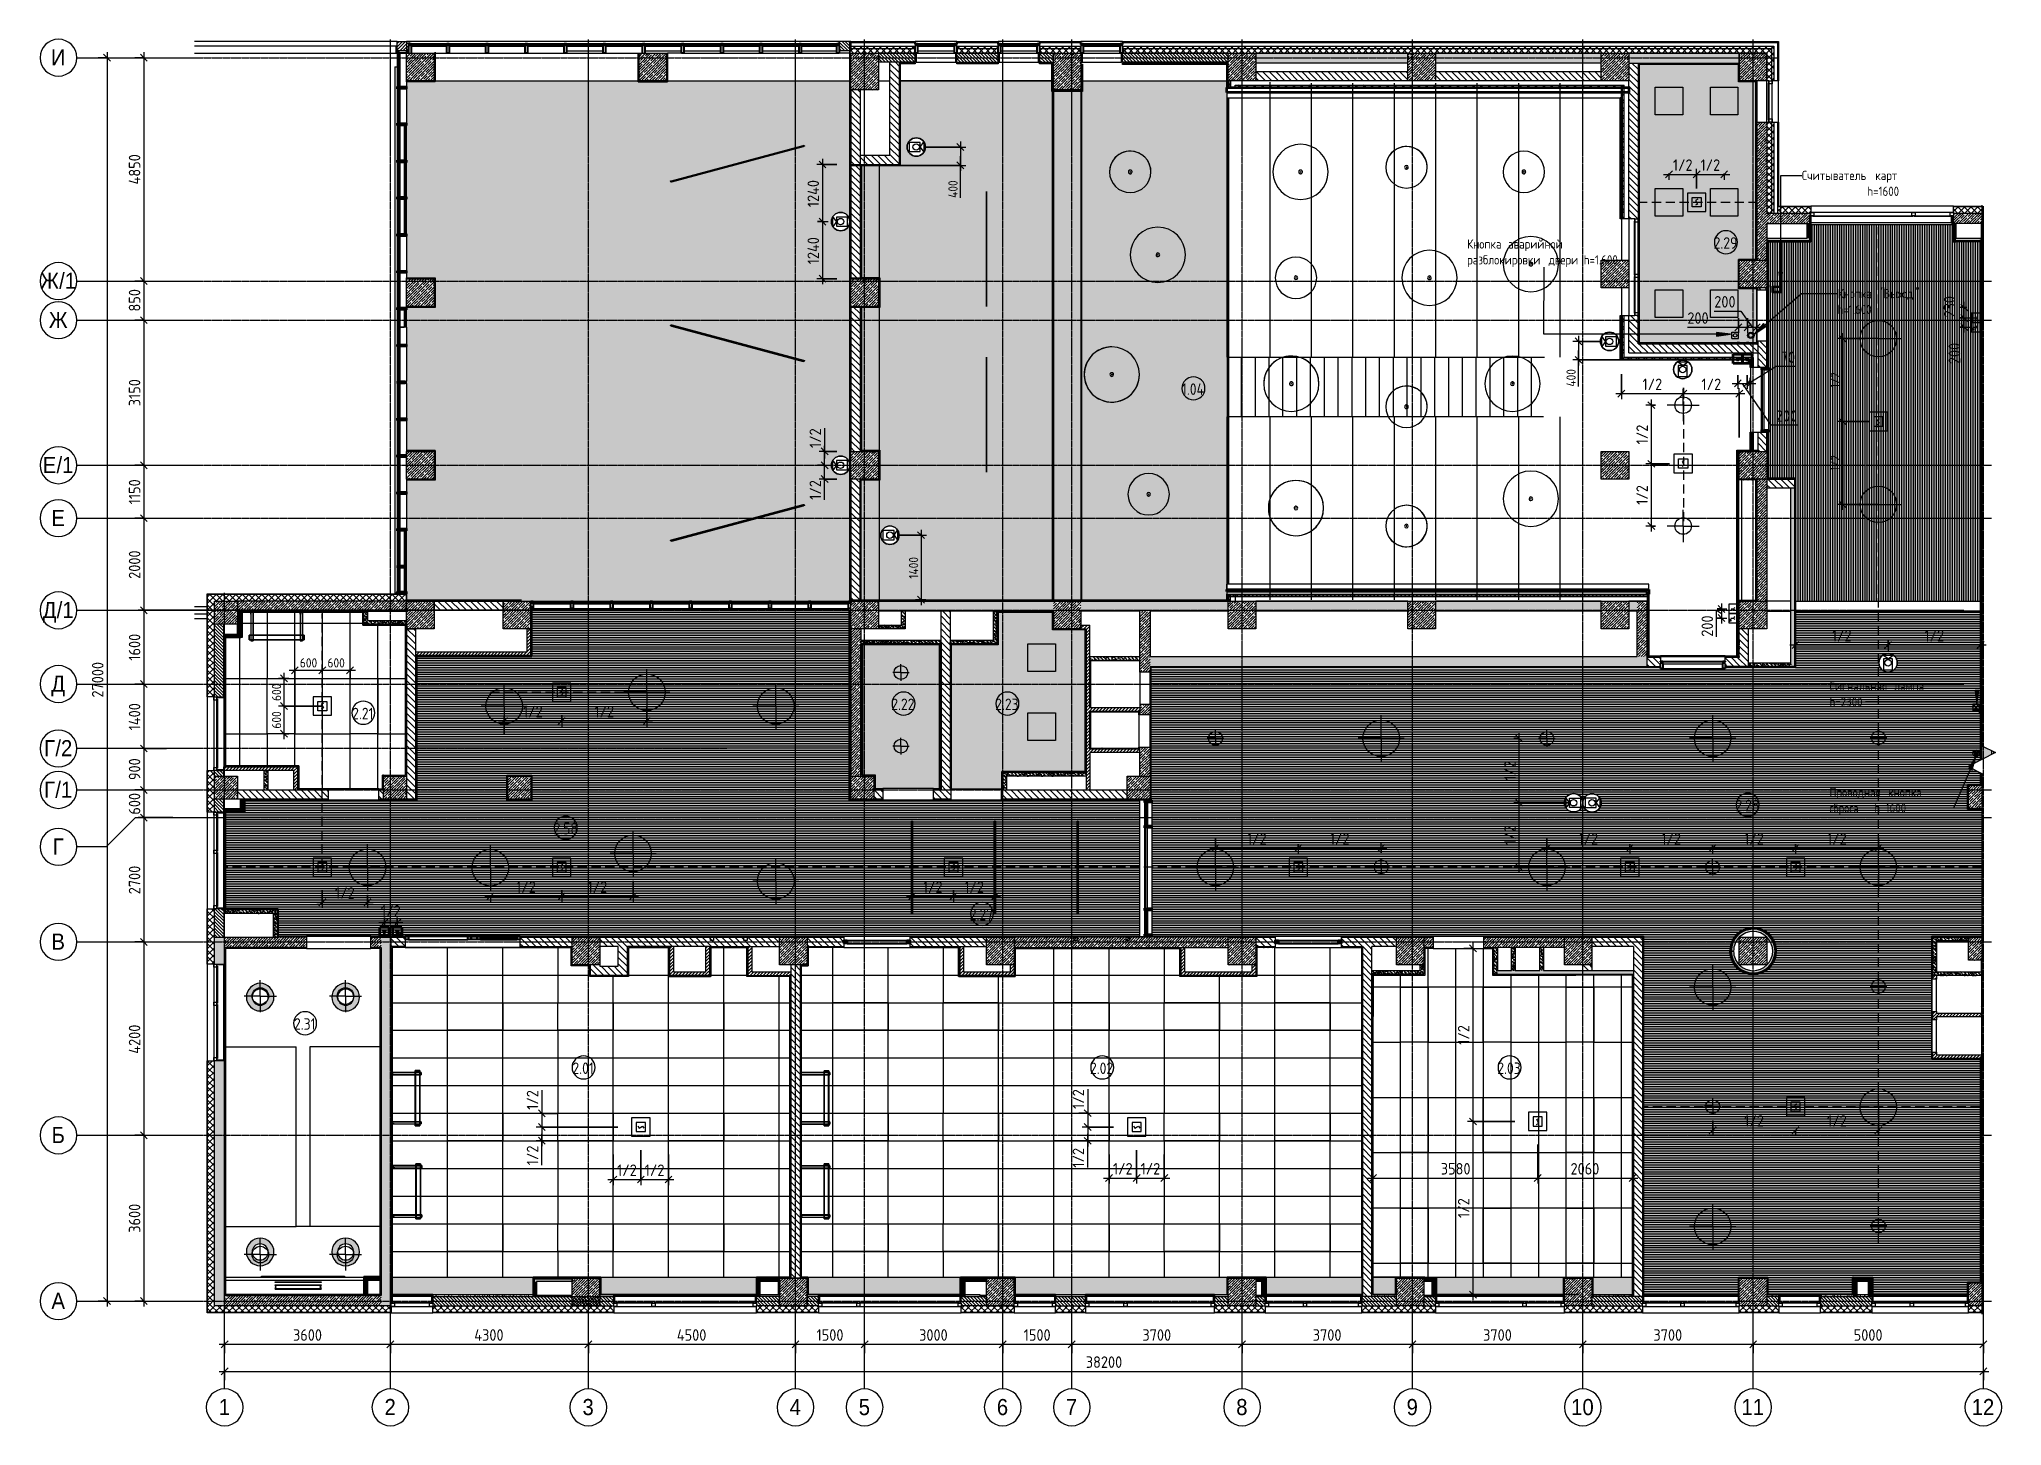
# Model space of a CAD drawing. Header units: millimetres. Extents: x -3917 to 185442, y -8553 to 29000.
# Drawn here: x -3917 to 38710, y -2706 to 27400 of the extents above; entities that cross this region are included whole.
import ezdxf

# ---------------------------------------------------------------- set-up
doc = ezdxf.new("R2010")
doc.units = ezdxf.units.MM
doc.linetypes.add('ADSK_Штрих_ш2 п1', pattern=[300, 200, -100])
doc.linetypes.add('Осевая', pattern=[31.75, 6.35, -4.7625, 15.875, -4.7625])
for name, color, linetype, lineweight in [('A-ANNO-DIMS', 7, 'Continuous', 9), ('A-ANNO-DIMS-100', 7, 'Continuous', 9), ('A-AREA-IDEN', 7, 'Continuous', 9), ('A-CLNG-PATT', 7, 'Continuous', 9), ('A-DETL', 7, 'Continuous', 9), ('A-DETL-1', 7, 'ADSK_Штрих_ш2 п1', 9), ('A-DETL-2', 7, 'Continuous', 35), ('A-DETL-GENF', 7, 'Continuous', 9), ('A-GLAZ', 7, 'Continuous', 9), ('A-GLAZ-1', 7, 'Continuous', 13), ('A-GLAZ-CURT', 7, 'Continuous', 9), ('A-GLAZ-CURT-1', 7, 'Continuous', 25), ('A-GLAZ-CWMG', 7, 'Continuous', 9), ('A-GLAZ-CWMG-1', 7, 'Continuous', 25), ('A-WALL', 7, 'Continuous', 9), ('A-WALL-3', 7, 'Continuous', 35), ('I-WALL', 7, 'Continuous', 9), ('M-EQPM', 7, 'Continuous', 9), ('Q-SPCQ', 7, 'Continuous', 9), ('S-COLS', 7, 'Continuous', 9), ('S-STRS-MBND', 7, 'Continuous', 9), ('Знаки', 7, 'Continuous', 9), ('Оси', 7, 'Continuous', 9), ('Оси-1', 7, 'Continuous', 20), ('Оси-2', 7, 'Осевая', 9)]:
    doc.layers.add(name, color=color, linetype=linetype, lineweight=lineweight)
for name, color, linetype, lineweight, true_color in [('A-ANNO-NOTE', 1, 'Continuous', 9, 0xff0000), ('A-CLNG-1', 7, 'Continuous', 9, 0xeaeaea), ('A-WALL-1', 7, 'Continuous', 9, 0x3c3c3c), ('A-WALL-2', 7, 'Continuous', 9, 0x535353), ('A-WALL-FNSH-1', 7, 'Continuous', 9, 0x3c3c3c), ('E-LITE-EQPM-1', 7, 'Continuous', 9, 0xff8080), ('G-ANNO-TEXT-1', 7, 'Continuous', 9, 0x3c3c3c), ('I-WALL-1', 7, 'Continuous', 9, 0x535353), ('Q-SPCQ-1', 7, 'Continuous', 9, 0x008040), ('Q-SPCQ-2', 1, 'Continuous', 9, 0xff0000), ('S-COLS-1', 9, 'Continuous', 9, 0x808080), ('S-COLS-2', 7, 'Continuous', 9, 0x3c3c3c)]:
    doc.layers.add(name, color=color, linetype=linetype, lineweight=lineweight, true_color=true_color)
doc.layers.add('A-CLNG-PATT-1', color=7, linetype='Continuous', lineweight=9, transparency=1)
doc.styles.add('Arial', font='arial.ttf', dxfattribs={"width": 0.9, "height": 350})
doc.styles.add('GOST Common', font='GOST_Common.ttf', dxfattribs={"width": 0.9, "height": 250})
doc.styles.add('GOST Common_1', font='GOST_Common.ttf', dxfattribs={"width": 0.9, "height": 200})
doc.styles.add('ISOCPEUR', font='isocpeur.ttf', dxfattribs={"width": 0.9, "height": 250})
doc.styles.add('ISOCPEUR_1', font='isocpeur.ttf', dxfattribs={"width": 0.9, "height": 200})
doc.dimstyles.new('ISO-2_0_0_9К_Средний_округл2', dxfattribs={"dimscale": 304.8, "dimtxt": 199.196235, "dimasz": 0.492126, "dimexe": 0.393701, "dimexo": 0, "dimgap": 0, "dimtad": 1, "dimdec": 0, "dimrnd": 10, "dimzin": 0, "dimdsep": 46, "dimtxsty": 'ISOCPEUR_1', "dimblk1": 'OBLIQUE', "dimblk2": 'OBLIQUE', "dimsah": 1, "dimcen": 0.09, "dimdle": 0.393701, "dimazin": 0, "dimtfac": 1, "dimtdec": 4, "dimtix": 1, "dimtmove": 1, "dimatfit": 3, "dimfxl": 1, "dimtvp": 1, "dimtolj": 1, "dimtzin": 0, "dimarcsym": 2})
doc.dimstyles.new('ISO-2_0_0_9К_Средний_округл2_1', dxfattribs={"dimscale": 304.8, "dimtxt": 199.196235, "dimasz": 0.492126, "dimexe": 0.393701, "dimexo": 0, "dimgap": 0, "dimtad": 1, "dimdec": 0, "dimrnd": 10, "dimzin": 0, "dimdsep": 46, "dimtxsty": 'ISOCPEUR_1', "dimblk1": 'OBLIQUE', "dimblk2": 'OBLIQUE', "dimsah": 1, "dimcen": 0.09, "dimdle": 0.393701, "dimazin": 0, "dimtfac": 1, "dimtdec": 4, "dimtix": 1, "dimtmove": 0, "dimatfit": 3, "dimfxl": 1, "dimtvp": 1, "dimtolj": 1, "dimtzin": 0, "dimarcsym": 2})
doc.dimstyles.new('ISO-2_5_0_9К_БОЛЬШОЙ', dxfattribs={"dimscale": 304.8, "dimtxt": 248.995294, "dimasz": 0.492126, "dimexe": 0.393701, "dimexo": 0.984252, "dimgap": 0, "dimtad": 1, "dimdec": 0, "dimrnd": 10, "dimzin": 0, "dimdsep": 46, "dimtxsty": 'ISOCPEUR', "dimblk1": 'OBLIQUE', "dimblk2": 'OBLIQUE', "dimsah": 1, "dimcen": 0.09, "dimdle": 0.393701, "dimazin": 0, "dimtfac": 1, "dimtdec": 4, "dimtix": 1, "dimtmove": 0, "dimatfit": 3, "dimfxl": 1, "dimtvp": 1, "dimtolj": 1, "dimtzin": 0, "dimarcsym": 2})
doc.dimstyles.new('ISO-2_5_0_9К_БОЛЬШОЙ_1', dxfattribs={"dimscale": 304.8, "dimtxt": 248.995294, "dimasz": 0.492126, "dimexe": 0.393701, "dimexo": 0.984252, "dimgap": 0, "dimtad": 1, "dimdec": 0, "dimrnd": 10, "dimzin": 0, "dimdsep": 46, "dimtxsty": 'ISOCPEUR', "dimblk1": 'OBLIQUE', "dimblk2": 'OBLIQUE', "dimsah": 1, "dimcen": 0.09, "dimdle": 0.393701, "dimazin": 0, "dimtfac": 1, "dimtdec": 4, "dimtix": 1, "dimtmove": 1, "dimatfit": 3, "dimfxl": 1, "dimtvp": 1, "dimtolj": 1, "dimtzin": 0, "dimarcsym": 2})
doc.dimstyles.new('ISO-2_5_0_9К_БОЛЬШОЙ_2', dxfattribs={"dimscale": 304.8, "dimtxt": 248.995294, "dimasz": 0.492126, "dimexe": 0.393701, "dimexo": 0.984252, "dimgap": 0, "dimtad": 1, "dimdec": 0, "dimrnd": 10, "dimzin": 0, "dimdsep": 46, "dimtxsty": 'ISOCPEUR', "dimblk1": 'OBLIQUE', "dimblk2": 'OBLIQUE', "dimsah": 1, "dimcen": 0.09, "dimdle": 0.393701, "dimazin": 0, "dimtfac": 1, "dimtdec": 4, "dimtix": 1, "dimtmove": 2, "dimatfit": 3, "dimfxl": 1, "dimtvp": 1, "dimtolj": 1, "dimtzin": 0, "dimarcsym": 2})
pattern_1 = [(135, (0, 0), (-70.71068, -70.71068), [])]
pattern_2 = [(45, (0, 0), (-70.71068, 70.71068), []), (135, (0, 0), (-70.71068, -70.71068), [])]
pattern_3 = [(45, (0, 0), (-57.02463, 57.02463), []), (45, (57.025, 0), (-57.02463, 57.02463), [100.806, -20.161, 3.353, -16.808])]
pattern_4 = [(135, (0, 0), (-35.35534, -35.35534), [])]
pattern_5 = [(45, (0, 0), (-35.35534, 35.35534), [])]
pattern_6 = [(135, (0, 0), (-75.43415, -75.43415), [106.68, -17.78, 3.556, -17.78]), (135, (0, 75.39), (-75.43415, -75.43415), []), (50, (0, 0), (127.52922, -11.15758), [13.335, -146.685]), (355, (0, 0), (-24.66966, 133.74002), [10.668, -117.348]), (100.451, (10.63, -0.93), (102.85973, 122.58178), [11.333, -124.663]), (46.184, (0, 35.56), (189.75516, -29.43036), [20.002, -220.027]), (96.636, (15.81, 33.1), (166.1822, 173.1996), [17, -186.995]), (351.184, (0, 35.56), (166.1839, 173.1976), [16.002, -176.022]), (21, (17.78, 26.67), (106.13027, -71.58603), [13.335, -146.685]), (326, (17.78, 26.67), (43.26188, 128.93175), [10.668, -117.348]), (71.451, (26.62, 20.7), (149.39198, 57.34505), [11.333, -124.663]), (37.5, (0, 0), (2.16223, 59.188357), [3.353, -112.573, 3.353, -115.773, -117.792]), (37.5, (0, 0), (2.16223, 59.188357), [-235.052, 3.353, -114.44]), (7.5, (0, 0), (46.77386, 70.12615), [3.353, -64.567, 3.353, -109.906, -44.894]), (7.5, (0, 0), (46.77386, 70.12615), [-181.178, 3.353, -41.542]), (327.5, (-39.65, 0), (94.91367, -4.010093), [3.353, -41.097, 3.353, -135.331, -184.023]), (327.5, (-39.65, 0), (94.91367, -4.010093), [-183.134, 3.353, -180.67]), (317.5, (-57.43, 0), (103.69057, 17.79882), [3.353, -54.432, 3.353, -88.748, -130.683]), (317.5, (-57.43, 0), (103.69057, 17.79882), [-149.885, 3.353, -127.33])]
pattern_7 = [(0, (0, 0), (121.92, 30.48), [10.058, -81.382, 10.058, -81.382, -487.68]), (0, (0, 0), (121.92, 30.48), [-182.88, 10.058, -172.822, 10.058, -81.382, -213.36]), (0, (0, 0), (121.92, 30.48), [-457.2, 10.058, -50.902, 10.058, -142.342]), (120, (45.72, 15.24), (-87.356454, 90.345817), [10.058, -81.382, 10.058, -81.382, -487.68]), (120, (45.72, 15.24), (-87.356454, 90.345817), [-182.88, 10.058, -172.822, 10.058, -81.382, -213.36]), (120, (45.72, 15.24), (-87.356454, 90.345817), [-457.2, 10.058, -50.902, 10.058, -142.342]), (240, (60.96, 76.2), (-34.563546, -120.825817), [10.058, -81.382, 10.058, -81.382, -487.68]), (240, (60.96, 76.2), (-34.563546, -120.825817), [-182.88, 10.058, -172.822, 10.058, -81.382, -213.36]), (240, (60.96, 76.2), (-34.563546, -120.825817), [-457.2, 10.058, -50.902, 10.058, -142.342])]
pattern_8 = [(45, (0, 0), (-106.066, 106.066), []), (135, (0, 0), (-106.066, -106.066), [])]
pattern_9 = [(0, (0, 0), (406.4, 101.6), [33.528, -271.272, 33.528, -271.272, -1625.6]), (0, (0, 0), (406.4, 101.6), [-609.6, 33.528, -576.072, 33.528, -271.272, -711.2]), (0, (0, 0), (406.4, 101.6), [-1524, 33.528, -169.672, 33.528, -474.472]), (120, (152.4, 50.8), (-291.18818, 301.15272), [33.528, -271.272, 33.528, -271.272, -1625.6]), (120, (152.4, 50.8), (-291.18818, 301.15272), [-609.6, 33.528, -576.072, 33.528, -271.272, -711.2]), (120, (152.4, 50.8), (-291.18818, 301.15272), [-1524, 33.528, -169.672, 33.528, -474.472]), (240, (203.2, 254), (-115.21182, -402.75272), [33.528, -271.272, 33.528, -271.272, -1625.6]), (240, (203.2, 254), (-115.21182, -402.75272), [-609.6, 33.528, -576.072, 33.528, -271.272, -711.2]), (240, (203.2, 254), (-115.21182, -402.75272), [-1524, 33.528, -169.672, 33.528, -474.472])]
pattern_10 = [(135, (0, 0), (-84.8528, -84.8528), []), (225, (0, 0), (84.8528, -84.8528), [])]

msp = doc.modelspace()

# ---------------------------------------------------------------- texts
at = {"layer": 'A-AREA-IDEN', "char_height": 250, "attachment_point": 1, "style": 'GOST Common'}
for s, insert, width in [('2.29', (32452.4, 23101), 663.797), ('1.04', (20902.8, 19927.9), 627.721), ('2.21', (2879.6, 12884.3), 606.076), ('2.22', (14589.8, 13083.3), 663.797), ('2.23', (16847.3, 13083.3), 663.797), ('2.28', (32926.6, 10886.8), 663.797), ('2.58', (7253.7, 10386.8), 663.797), ('2.27', (16294.8, 8517.8), 663.797), ('2.31', (1616.4, 6142.3), 606.076), ('2.01', (7664.4, 5181.7), 606.076), ('2.02', (18905.6, 5181.7), 663.797), ('2.03', (27753.4, 5181.7), 663.797)]:
    msp.add_mtext(s, dxfattribs=dict(at, insert=insert, width=width))
at = {"layer": 'G-ANNO-TEXT-1', "char_height": 200, "attachment_point": 1, "style": 'GOST Common_1'}
for s, insert, width in [('Считыватель', (34368.3, 24542.8), 1854.303), ('\\fGOST Common|b0|i0|c204|p34|;\\W.9; ', (35898.2, 24542.8), 79.367), ('карт', (35963.7, 24542.8), 692.658), ('h=1600', (35791.1, 24198.8), 901.898), ('Кнопка', (27098.4, 23054.1), 995.696), ('\\fGOST Common|b0|i0|c204|p34|;\\W.9; ', (27919.9, 23054.1), 79.367), ('аварийной', (27985.4, 23054.1), 1471.898), ('\\fGOST Common|b0|i0|c204|p34|;\\W.9; ', (29199.8, 23054.1), 79.367), ('разблокировки', (27098.4, 22710.1), 2063.544), ('\\fGOST Common|b0|i0|c204|p34|;\\W.9; ', (28801, 22710.1), 79.367), ('двери', (28866.5, 22710.1), 793.671), (' h=1.600', (29521.3, 22710.1), 1046.202), ('Кнопка', (35144.7, 21977.3), 995.696), (' "', (35966.2, 21977.3), 209.24), ('Выход', (36138.8, 21977.3), 836.962), ('" ', (36829.4, 21977.3), 209.24), ('h=1.600', (35144.7, 21633.3), 966.835), ('Сигнальная', (34969.2, 13454.8), 1616.202), ('\\fGOST Common|b0|i0|c204|p34|;\\W.9; ', (36302.7, 13454.8), 79.367), ('лампа', (36368.2, 13454.8), 851.392), ('h=2300', (34969.2, 13110.8), 945.19), ('Проводная', (34969.2, 11149.2), 1464.683), ('\\fGOST Common|b0|i0|c204|p34|;\\W.9; ', (36177.7, 11149.2), 79.367), ('кнопка', (36243.2, 11149.2), 974.05), ('\\fGOST Common|b0|i0|c204|p34|;\\W.9; ', (37046.8, 11149.2), 79.367), ('сброса', (34969.2, 10805.3), 916.329), ('  h=1600', (35725.2, 10805.3), 1060.633)]:
    msp.add_mtext(s, dxfattribs=dict(at, insert=insert, width=width))
at = {"layer": 'Оси', "char_height": 350, "attachment_point": 1, "style": 'Arial'}
for s, insert, width in [('\\fArial|b0|i0|c204|p34|;\\W.9;И', (-3663.7, 27181), 389.62), ('\\fArial|b0|i0|c204|p34|;\\W.9;Ж', (-3895.9, 22331), 497.848), ('/1', (-3485.2, 22331), 454.557), ('\\fArial|b0|i0|c204|p34|;\\W.9;Ж', (-3708.3, 21481), 497.848), ('\\fArial|b0|i0|c204|p34|;\\W.9;Е', (-3839.2, 18331), 360.759), ('/1', (-3541.6, 18331), 454.557), ('\\fArial|b0|i0|c204|p34|;\\W.9;Е', (-3652, 17181), 360.759), ('\\fArial|b0|i0|c204|p34|;\\W.9;Д', (-3842.4, 15181), 367.975), ('/1', (-3538.8, 15181), 454.557), ('\\fArial|b0|i0|c204|p34|;\\W.9;Д', (-3654.7, 13581), 367.975), ('\\fArial|b0|i0|c204|p34|;\\W.9;Г', (-3811.3, 12181.6), 295.823), ('/2', (-3567.2, 12181.6), 454.557), ('\\fArial|b0|i0|c204|p34|;\\W.9;Г', (-3812.7, 11281), 295.823), ('/1', (-3568.6, 11281), 454.557), ('\\fArial|b0|i0|c204|p34|;\\W.9;Г', (-3625, 10046), 295.823), ('\\fArial|b0|i0|c204|p34|;\\W.9;В', (-3652, 7981), 360.759), ('\\fArial|b0|i0|c204|p34|;\\W.9;Б', (-3648.9, 3781), 353.544), ('\\fArial|b0|i0|c204|p34|;\\W.9;А', (-3652, 181), 360.759), ('\\fArial|b0|i0|c204|p34|;\\W.9;1', (-17.5, -2125.6), 303.038), ('\\fArial|b0|i0|c204|p34|;\\W.9;2', (3582.5, -2125.6), 303.038), ('\\fArial|b0|i0|c204|p34|;\\W.9;3', (7882.5, -2125.6), 303.038), ('\\fArial|b0|i0|c204|p34|;\\W.9;4', (12382.5, -2125.6), 303.038), ('\\fArial|b0|i0|c204|p34|;\\W.9;5', (13882.5, -2125.6), 303.038), ('\\fArial|b0|i0|c204|p34|;\\W.9;6', (16882.5, -2125.6), 303.038), ('\\fArial|b0|i0|c204|p34|;\\W.9;7', (18382.5, -2125.6), 303.038), ('\\fArial|b0|i0|c204|p34|;\\W.9;8', (22082.5, -2125.6), 303.038), ('\\fArial|b0|i0|c204|p34|;\\W.9;9', (25782.5, -2125.6), 303.038), ('10', (29357.4, -2125.6), 606.076), ('11', (33057.4, -2125.6), 606.076), ('12', (38057.4, -2125.6), 606.076)]:
    msp.add_mtext(s, dxfattribs=dict(at, insert=insert, width=width))

# ---------------------------------------------------------------- blocks, each defined once
blk = doc.blocks.new('BSC_Колонна _Прямоугольная - 600х600-23286269-Сводный план потолков 2 этажа в осях 1-12')
at = {"layer": 'S-COLS-1'}
h = blk.add_hatch(dxfattribs=at)
h.set_pattern_fill('FP_1', color=256, style=0, pattern_type=2)
h.set_pattern_definition([(45, (-29509.74, -7600), (-57.02463, 57.02463), []), (45, (-29452.72, -7600), (-57.02463, 57.02463), [100.806, -20.161, 3.353, -16.808])])
h.paths.add_polyline_path([(-300, -300), (300, -300), (300, 300), (-300, 300)])
at = {"layer": 'S-COLS-2'}
for p, q in [((-300, 300), (300, 300)), ((-300, -300), (-300, 300)), ((300, 300), (300, -300)), ((300, -300), (-300, -300))]:
    blk.add_line(p, q, dxfattribs=at)
blk = doc.blocks.new('BSC_Колонна _Прямоугольная - 600х600-V1-Сводный план потолков 2 этажа в осях 1-12')
at = {"layer": 'S-COLS-1'}
h = blk.add_hatch(dxfattribs=at)
h.set_pattern_fill('FP_2', color=256, style=0, pattern_type=2)
h.set_pattern_definition([(45, (-25860, -200), (-57.02463, 57.02463), []), (45, (-25802.975, -200), (-57.02463, 57.02463), [100.806, -20.161, 3.353, -16.808])])
h.paths.add_polyline_path([(-300, -300), (300, -300), (300, 300), (-300, 300), (-300, -52)])
at = {"layer": 'S-COLS-2'}
for p, q in [((-300, 300), (300, 300)), ((-300, -300), (-300, 300)), ((300, 300), (300, -300)), ((300, -300), (-300, -300))]:
    blk.add_line(p, q, dxfattribs=at)
blk = doc.blocks.new('BSC_Колонна _Прямоугольная - 600х600-V2-Сводный план потолков 2 этажа в осях 1-12')
at = {"layer": 'S-COLS-1'}
h = blk.add_hatch(dxfattribs=at)
h.set_pattern_fill('FP_3', color=256, style=0, pattern_type=2)
h.set_pattern_definition([(45, (-29509.74, -200), (-57.02463, 57.02463), []), (45, (-29452.72, -200), (-57.02463, 57.02463), [100.806, -20.161, 3.353, -16.808])])
h.paths.add_polyline_path([(-300, -300), (300, -300), (300, 300), (-300, 300), (-300, -248)])
at = {"layer": 'S-COLS-2'}
for p, q in [((-300, 300), (300, 300)), ((-300, -248), (-300, 300)), ((300, 300), (300, -300)), ((300, -300), (-300, -300))]:
    blk.add_line(p, q, dxfattribs=at)
blk = doc.blocks.new('BSC_Колонна _Прямоугольная - 600х800-24078684-Сводный план потолков 2 этажа в осях 1-12')
at = {"layer": 'S-COLS-1'}
h = blk.add_hatch(dxfattribs=at)
h.set_pattern_fill('FP_4', color=256, style=0, pattern_type=2)
h.set_pattern_definition([(45, (-14010, -26700), (-57.02463, 57.02463), []), (45, (-13952.975, -26700), (-57.02463, 57.02463), [100.806, -20.161, 3.353, -16.808])])
h.paths.add_polyline_path([(-300, -400), (300, -400), (300, 400), (-300, 400)])
at = {"layer": 'S-COLS-2'}
for p, q in [((-300, 400), (300, 400)), ((-300, -400), (-300, 400)), ((300, 400), (300, -400)), ((300, -400), (-300, -400))]:
    blk.add_line(p, q, dxfattribs=at)
blk = doc.blocks.new('BSC_Колонна _Прямоугольная - 600х600-V3-Сводный план потолков 2 этажа в осях 1-12')
at = {"layer": 'S-COLS-1'}
h = blk.add_hatch(dxfattribs=at)
h.set_pattern_fill('FP_5', color=256, style=0, pattern_type=2)
h.set_pattern_definition([(45, (-14010, -14900), (-57.02463, 57.02463), []), (45, (-13952.975, -14900), (-57.02463, 57.02463), [100.806, -20.161, 3.353, -16.808])])
h.paths.add_polyline_path([(-300, -300), (300, -300), (300, 300), (-300, 300)])
at = {"layer": 'S-COLS-2'}
for p, q in [((-300, 300), (300, 300)), ((-300, -300), (-300, 300)), ((300, 300), (300, -300)), ((300, -300), (-300, -300))]:
    blk.add_line(p, q, dxfattribs=at)
blk = doc.blocks.new('BSC_Колонна _Прямоугольная - 600х600-23295697-Сводный план потолков 2 этажа в осях 1-12')
at = {"layer": 'S-COLS-1'}
h = blk.add_hatch(dxfattribs=at)
h.set_pattern_fill('FP_6', color=256, style=0, pattern_type=2)
h.set_pattern_definition([(45, (-14010, -18150), (-57.02463, 57.02463), []), (45, (-13952.975, -18150), (-57.02463, 57.02463), [100.806, -20.161, 3.353, -16.808])])
h.paths.add_polyline_path([(-300, -300), (300, -300), (300, 300), (-300, 300)])
at = {"layer": 'S-COLS-2'}
for p, q in [((-300, 300), (300, 300)), ((-300, -300), (-300, 300)), ((300, 300), (300, -300)), ((300, -300), (-300, -300))]:
    blk.add_line(p, q, dxfattribs=at)
blk = doc.blocks.new('BSC_Колонна _Прямоугольная - 600х600-V4-Сводный план потолков 2 этажа в осях 1-12')
at = {"layer": 'S-COLS-1'}
h = blk.add_hatch(dxfattribs=at)
h.set_pattern_fill('FP_7', color=256, style=0, pattern_type=2)
h.set_pattern_definition([(45, (-14010, -21900), (-57.02463, 57.02463), []), (45, (-13952.975, -21900), (-57.02463, 57.02463), [100.806, -20.161, 3.353, -16.808])])
h.paths.add_polyline_path([(-300, -300), (300, -300), (300, 300), (-300, 300)])
at = {"layer": 'S-COLS-2'}
for p, q in [((-300, 300), (300, 300)), ((-300, -300), (-300, 300)), ((300, 300), (300, -300)), ((300, -300), (-300, -300))]:
    blk.add_line(p, q, dxfattribs=at)
blk = doc.blocks.new('BSC_Колонна _Прямоугольная - 600х600-V5-Сводный план потолков 2 этажа в осях 1-12')
at = {"layer": 'S-COLS-1'}
h = blk.add_hatch(dxfattribs=at)
h.set_pattern_fill('FP_8', color=256, style=0, pattern_type=2)
h.set_pattern_definition([(45, (-25860, -7600), (-57.02463, 57.02463), []), (45, (-25802.975, -7600), (-57.02463, 57.02463), [100.806, -20.161, 3.353, -16.808])])
h.paths.add_polyline_path([(-300, -300), (300, -300), (300, 300), (-300, 300), (-300, -238)])
at = {"layer": 'S-COLS-2'}
for p, q in [((-300, 300), (300, 300)), ((-300, -300), (-300, 300)), ((300, 300), (300, -300)), ((300, -300), (-300, -300))]:
    blk.add_line(p, q, dxfattribs=at)
blk = doc.blocks.new('BSC_Колонна _Прямоугольная - 600х600-V6-Сводный план потолков 2 этажа в осях 1-12')
at = {"layer": 'S-COLS-1'}
h = blk.add_hatch(dxfattribs=at)
h.set_pattern_fill('FP_9', color=256, style=0, pattern_type=2)
h.set_pattern_definition([(45, (-26110, -26800), (-57.02463, 57.02463), []), (45, (-26052.975, -26800), (-57.02463, 57.02463), [100.806, -20.161, 3.353, -16.808])])
h.paths.add_polyline_path([(-300, -300), (300, -300), (300, 300), (-300, 300)])
at = {"layer": 'S-COLS-2'}
for p, q in [((-300, 300), (300, 300)), ((-300, -300), (-300, 300)), ((300, 300), (300, -300)), ((300, -300), (-300, -300))]:
    blk.add_line(p, q, dxfattribs=at)
blk = doc.blocks.new('BSC_Колонна _Прямоугольная - 600х600-V7-Сводный план потолков 2 этажа в осях 1-12')
at = {"layer": 'S-COLS-1'}
h = blk.add_hatch(dxfattribs=at)
h.set_pattern_fill('FP_10', color=256, style=0, pattern_type=2)
h.set_pattern_definition([(45, (-26110, -14900), (-57.02463, 57.02463), []), (45, (-26052.975, -14900), (-57.02463, 57.02463), [100.806, -20.161, 3.353, -16.808])])
h.paths.add_polyline_path([(-300, -300), (300, -300), (300, 300), (-300, 300)])
at = {"layer": 'S-COLS-2'}
for p, q in [((-300, 300), (300, 300)), ((-300, -300), (-300, 300)), ((300, 300), (300, -300)), ((300, -300), (-300, -300))]:
    blk.add_line(p, q, dxfattribs=at)
blk = doc.blocks.new('Прямоугольный импост - Импост структурный с накладкой - 160мм Темный-33186087-Сводный план потолков 2 этажа в осях 1-12')
at = {"layer": 'A-GLAZ-CWMG'}
for p, q in [((16960, 27307), (17760, 27307)), ((16960, 27150), (17760, 27150))]:
    blk.add_line(p, q, dxfattribs=at)
blk = doc.blocks.new('Прямоугольный импост - Импост структурный с накладкой - 190мм-22856075-Сводный план потолков 2 этажа в осях 1-12')
at = {"layer": 'A-GLAZ-CWMG-1'}
for p, q in [((-50, 40), (-50, 190)), ((-50, 190), (0, 190)), ((-40, 40), (-50, 40)), ((-50, 0), (-40, 0)), ((-50, -17), (-50, 0)), ((-40, 0), (-40, 40)), ((0, 40), (-10, 40)), ((-10, 40), (-10, 0)), ((-10, 0), (0, 0)), ((0, 190), (0, 40)), ((0, 0), (0, -17)), ((0, -17), (-50, -17))]:
    blk.add_line(p, q, dxfattribs=at)
blk = doc.blocks.new('Прямоугольный импост - Импост структурный с накладкой - 190мм-V8-Сводный план потолков 2 этажа в осях 1-12')
at = {"layer": 'A-GLAZ-CWMG-1'}
for p, q in [((-50, 40), (-50, 190)), ((-50, 190), (0, 190)), ((-40, 40), (-50, 40)), ((-50, 0), (-40, 0)), ((-50, -17), (-50, 0)), ((-40, 0), (-40, 40)), ((0, 40), (-10, 40)), ((-10, 40), (-10, 0)), ((-10, 0), (0, 0)), ((0, 188), (0, 40)), ((0, 0), (0, -17)), ((0, -17), (-50, -17))]:
    blk.add_line(p, q, dxfattribs=at)
blk = doc.blocks.new('Прямоугольный импост - Импост структурный с накладкой - 160мм-22858438-Сводный план потолков 2 этажа в осях 1-12')
at = {"layer": 'A-GLAZ-CWMG'}
for p, q in [((3854, 24725), (3854, 23975)), ((4011, 24725), (4011, 23975))]:
    blk.add_line(p, q, dxfattribs=at)
blk = doc.blocks.new('Прямоугольный импост - Импост структурный с накладкой - 190мм-22856805-Сводный план потолков 2 этажа в осях 1-12')
at = {"layer": 'A-GLAZ-CWMG-1'}
for p, q in [((-50, 0), (-50, 17)), ((-50, 17), (0, 17)), ((-40, 0), (-50, 0)), ((-40, -40), (-40, 0)), ((0, 0), (-10, 0)), ((-10, 0), (-10, -40)), ((0, 17), (0, 11)), ((-50, -190), (-50, -40)), ((-50, -40), (-40, -40)), ((0, -190), (-50, -190)), ((-10, -40), (0, -40))]:
    blk.add_line(p, q, dxfattribs=at)
blk = doc.blocks.new('Прямоугольный импост - Импост структурный с накладкой - 160мм-23190186-Сводный план потолков 2 этажа в осях 1-12')
at = {"layer": 'A-GLAZ-CWMG'}
for p, q in [((3861, 15925), (3854, 15925)), ((3854, 15925), (3854, 15408)), ((4011, 15925), (4011, 15408))]:
    blk.add_line(p, q, dxfattribs=at)
blk = doc.blocks.new('Системная панель - Стекло - 40мм-22858580-Сводный план потолков 2 этажа в осях 1-12')
at = {"layer": 'A-GLAZ-CURT'}
h = blk.add_hatch(dxfattribs=at)
h.set_pattern_fill('FP_15', color=256, style=0, pattern_type=2)
h.set_pattern_definition([(135, (26637.62, -3971.1), (-282.843, -282.843), [200, -600]), (135, (26737.62, -4171.1), (-282.843, -282.843), [600, -200]), (135, (26837.62, -3771.1), (-282.843, -282.843), [200, -600])])
h.paths.add_polyline_path([(372.5, 40), (-372.5, 40), (-372.5, 0), (372.5, 0)])
at = {"layer": 'A-GLAZ-CURT-1'}
for p, q in [((-372.5, 0), (-372.5, 40)), ((-372.5, 40), (372.5, 40)), ((372.5, 0), (-372.5, 0)), ((372.5, 40), (372.5, 0))]:
    blk.add_line(p, q, dxfattribs=at)
blk = doc.blocks.new('Системная панель - Стекло - 40мм-22858442-Сводный план потолков 2 этажа в осях 1-12')
at = {"layer": 'A-GLAZ-CURT'}
h = blk.add_hatch(dxfattribs=at)
h.set_pattern_fill('FP_16', color=256, style=0, pattern_type=2)
h.set_pattern_definition([(135, (19450.12, -3971.1), (-282.843, -282.843), [200, -600]), (135, (19550.12, -4171.1), (-282.843, -282.843), [600, -200]), (135, (19650.12, -3771.1), (-282.843, -282.843), [200, -600])])
h.paths.add_polyline_path([(385, 40), (-385, 40), (-385, 0), (385, 0)])
at = {"layer": 'A-GLAZ-CURT-1'}
for p, q in [((-385, 0), (-385, 40)), ((-385, 40), (385, 40)), ((385, 0), (-385, 0)), ((385, 40), (385, 0))]:
    blk.add_line(p, q, dxfattribs=at)
blk = doc.blocks.new('Системная панель - Стекло - 40мм-V9-Сводный план потолков 2 этажа в осях 1-12')
at = {"layer": 'A-GLAZ-CURT'}
h = blk.add_hatch(dxfattribs=at)
h.set_pattern_fill('FP_17', color=256, style=0, pattern_type=2)
h.set_pattern_definition([(135, (23450.12, -3971.1), (-282.843, -282.843), [200, -600]), (135, (23550.12, -4171.1), (-282.843, -282.843), [600, -200]), (135, (23650.12, -3771.1), (-282.843, -282.843), [200, -600])])
h.paths.add_polyline_path([(385, 40), (-385, 40), (-385, 0), (385, 0)])
at = {"layer": 'A-GLAZ-CURT-1'}
for p, q in [((-385, 0), (-385, 40)), ((-385, 40), (385, 40)), ((385, 0), (-385, 0)), ((385, 40), (385, 0))]:
    blk.add_line(p, q, dxfattribs=at)
blk = doc.blocks.new('Системная панель - Стекло - 40мм-23190197-Сводный план потолков 2 этажа в осях 1-12')
at = {"layer": 'A-GLAZ-CURT'}
h = blk.add_hatch(dxfattribs=at)
h.set_pattern_fill('FP_18', color=256, style=0, pattern_type=2)
h.set_pattern_definition([(135, (15566.62, -3971.1), (-282.843, -282.843), [200, -600]), (135, (15666.62, -4171.1), (-282.843, -282.843), [600, -200]), (135, (15766.62, -3771.1), (-282.843, -282.843), [200, -600])])
h.paths.add_polyline_path([(269, 40), (-269, 40), (-269, 0), (269, 0)])
at = {"layer": 'A-GLAZ-CURT-1'}
for p, q in [((-269, 0), (-269, 40)), ((-269, 40), (269, 40)), ((269, 0), (-269, 0)), ((269, 40), (269, 0))]:
    blk.add_line(p, q, dxfattribs=at)
blk = doc.blocks.new('Прямоугольный импост - Импост структурный с накладкой - 190мм-22858300-Сводный план потолков 2 этажа в осях 1-12')
at = {"layer": 'A-GLAZ-CWMG-1'}
for p, q in [((0, 17), (-50, 17)), ((-50, 17), (-50, 0)), ((-50, 0), (-40, 0)), ((-40, 0), (-40, -40)), ((-10, 0), (0, 0)), ((-10, -40), (-10, 0)), ((0, 0), (0, 17)), ((-40, -40), (-50, -40)), ((-50, -40), (-50, -190)), ((-50, -190), (0, -190)), ((0, -40), (-10, -40)), ((0, -190), (0, -40))]:
    blk.add_line(p, q, dxfattribs=at)
blk = doc.blocks.new('Прямоугольный импост - Импост структурный с накладкой - 190мм-22856798-Сводный план потолков 2 этажа в осях 1-12')
at = {"layer": 'A-GLAZ-CWMG-1'}
for p, q in [((25, 17), (-25, 17)), ((-25, 17), (-25, 0)), ((-25, 0), (-15, 0)), ((-15, 0), (-15, -40)), ((15, 0), (25, 0)), ((15, -40), (15, 0)), ((25, 0), (25, 17)), ((-15, -40), (-25, -40)), ((-25, -40), (-25, -190)), ((-25, -190), (25, -190)), ((25, -40), (15, -40)), ((25, -190), (25, -40))]:
    blk.add_line(p, q, dxfattribs=at)
blk = doc.blocks.new('Системная панель - Стекло - 40мм-V10-Сводный план потолков 2 этажа в осях 1-12')
at = {"layer": 'A-GLAZ-CURT'}
h = blk.add_hatch(dxfattribs=at)
h.set_pattern_fill('FP_19', color=256, style=0, pattern_type=2)
h.set_pattern_definition([(135, (22650.12, -3971.1), (-282.843, -282.843), [200, -600]), (135, (22750.12, -4171.1), (-282.843, -282.843), [600, -200]), (135, (22850.12, -3771.1), (-282.843, -282.843), [200, -600])])
h.paths.add_polyline_path([(385, 40), (-385, 40), (-385, 0), (385, 0)])
at = {"layer": 'A-GLAZ-CURT-1'}
for p, q in [((-385, 0), (-385, 40)), ((-385, 40), (385, 40)), ((385, 0), (-385, 0)), ((385, 40), (385, 0))]:
    blk.add_line(p, q, dxfattribs=at)
blk = doc.blocks.new('Системная панель - Стекло - 40мм-V11-Сводный план потолков 2 этажа в осях 1-12')
at = {"layer": 'A-GLAZ-CURT'}
h = blk.add_hatch(dxfattribs=at)
h.set_pattern_fill('FP_20', color=256, style=0, pattern_type=2)
h.set_pattern_definition([(135, (24250.12, -3971.1), (-282.843, -282.843), [200, -600]), (135, (24350.12, -4171.1), (-282.843, -282.843), [600, -200]), (135, (24450.12, -3771.1), (-282.843, -282.843), [200, -600])])
h.paths.add_polyline_path([(385, 40), (-385, 40), (-385, 0), (385, 0)])
at = {"layer": 'A-GLAZ-CURT-1'}
for p, q in [((-385, 0), (-385, 40)), ((-385, 40), (385, 40)), ((385, 0), (-385, 0)), ((385, 40), (385, 0))]:
    blk.add_line(p, q, dxfattribs=at)
blk = doc.blocks.new('Прямоугольный импост - Импост структурный с накладкой - 160мм-V12-Сводный план потолков 2 этажа в осях 1-12')
at = {"layer": 'A-GLAZ-CWMG'}
for p, q in [((3854, 16725), (3854, 15975)), ((4011, 16725), (4011, 15975)), ((3854, 15975), (3861, 15975))]:
    blk.add_line(p, q, dxfattribs=at)
blk = doc.blocks.new('Системная панель - Стекло - 40мм-22856069-Сводный план потолков 2 этажа в осях 1-12')
at = {"layer": 'A-GLAZ-CURT'}
h = blk.add_hatch(dxfattribs=at)
h.set_pattern_fill('FP_21', color=256, style=0, pattern_type=2)
h.set_pattern_definition([(45, (-4647.5, -27190), (-282.843, 282.843), [200, -600]), (45, (-4847.5, -27290), (-282.843, 282.843), [600, -200]), (45, (-4447.5, -27390), (-282.843, 282.843), [200, -600])])
h.paths.add_polyline_path([(398, -40), (398, 0), (-397, 0), (-397, -40), (-199, -40)])
at = {"layer": 'A-GLAZ-CURT-1'}
for p, q in [((-397, -40), (-397, 0)), ((-397, 0), (398, 0)), ((398, 0), (398, -40)), ((398, -40), (-397, -40))]:
    blk.add_line(p, q, dxfattribs=at)
blk = doc.blocks.new('Системная панель - Стекло - 40мм-22856070-Сводный план потолков 2 этажа в осях 1-12')
at = {"layer": 'A-GLAZ-CURT'}
h = blk.add_hatch(dxfattribs=at)
h.set_pattern_fill('FP_22', color=256, style=0, pattern_type=2)
h.set_pattern_definition([(45, (-8885, -27190), (-282.8427, 282.8427), [200, -600]), (45, (-9085, -27290), (-282.8427, 282.8427), [600, -200]), (45, (-8685, -27390), (-282.8427, 282.8427), [200, -600])])
h.paths.add_polyline_path([(410, -40), (410, 0), (-410, 0), (-410, -40)])
at = {"layer": 'A-GLAZ-CURT-1'}
for p, q in [((-410, -40), (-410, 0)), ((-410, 0), (410, 0)), ((410, -40), (-410, -40)), ((410, 0), (410, -40))]:
    blk.add_line(p, q, dxfattribs=at)
blk = doc.blocks.new('Системная панель - Стекло - 40мм-V13-Сводный план потолков 2 этажа в осях 1-12')
at = {"layer": 'A-GLAZ-CURT'}
h = blk.add_hatch(dxfattribs=at)
h.set_pattern_fill('FP_23', color=256, style=0, pattern_type=2)
h.set_pattern_definition([(45, (-10585, -27190), (-282.8427, 282.8427), [200, -600]), (45, (-10785, -27290), (-282.8427, 282.8427), [600, -200]), (45, (-10385, -27390), (-282.8427, 282.8427), [200, -600])])
h.paths.add_polyline_path([(410, -40), (410, 0), (-410, 0), (-410, -40)])
at = {"layer": 'A-GLAZ-CURT-1'}
for p, q in [((-410, -40), (-410, 0)), ((-410, 0), (410, 0)), ((410, -40), (-410, -40)), ((410, 0), (410, -40))]:
    blk.add_line(p, q, dxfattribs=at)
blk = doc.blocks.new('Системная панель - Стекло - 40мм-22856305-Сводный план потолков 2 этажа в осях 1-12')
at = {"layer": 'A-GLAZ-CURT'}
h = blk.add_hatch(dxfattribs=at)
h.set_pattern_fill('FP_24', color=256, style=0, pattern_type=2)
h.set_pattern_definition([(45, (-11435.13, -27190), (-282.8427, 282.8427), [200, -600]), (45, (-11635.13, -27290), (-282.8427, 282.8427), [600, -200]), (45, (-11235.13, -27390), (-282.8427, 282.8427), [200, -600])])
h.paths.add_polyline_path([(410, -40), (410, 0), (-410, 0), (-410, -40), (349, -40)])
at = {"layer": 'A-GLAZ-CURT-1'}
for p, q in [((-410, -40), (-410, 0)), ((-410, 0), (410, 0)), ((410, -40), (-410, -40)), ((410, 0), (410, -40))]:
    blk.add_line(p, q, dxfattribs=at)
blk = doc.blocks.new('Системная панель - Стекло - 40мм-V14-Сводный план потолков 2 этажа в осях 1-12')
at = {"layer": 'A-GLAZ-CURT'}
h = blk.add_hatch(dxfattribs=at)
h.set_pattern_fill('FP_25', color=256, style=0, pattern_type=2)
h.set_pattern_definition([(45, (-12285.26, -27190), (-282.8427, 282.8427), [200, -600]), (45, (-12485.26, -27290), (-282.8427, 282.8427), [600, -200]), (45, (-12085.26, -27390), (-282.8427, 282.8427), [200, -600])])
h.paths.add_polyline_path([(410, -40), (410, 0), (-410, 0), (-410, -40)])
at = {"layer": 'A-GLAZ-CURT-1'}
for p, q in [((-410, -40), (-410, 0)), ((-410, 0), (410, 0)), ((410, -40), (-410, -40)), ((410, 0), (410, -40))]:
    blk.add_line(p, q, dxfattribs=at)
blk = doc.blocks.new('Системная панель - Стекло - 40мм-V15-Сводный план потолков 2 этажа в осях 1-12')
at = {"layer": 'A-GLAZ-CURT'}
h = blk.add_hatch(dxfattribs=at)
h.set_pattern_fill('FP_26', color=256, style=0, pattern_type=2)
h.set_pattern_definition([(45, (-13122.76, -27190), (-282.8427, 282.8427), [200, -600]), (45, (-13322.76, -27290), (-282.8427, 282.8427), [600, -200]), (45, (-12922.76, -27390), (-282.8427, 282.8427), [200, -600])])
h.paths.add_polyline_path([(398, -40), (398, 0), (-397, 0), (-397, -40), (-116, -40)])
at = {"layer": 'A-GLAZ-CURT-1'}
for p, q in [((-397, -40), (-397, 0)), ((-397, 0), (398, 0)), ((398, 0), (398, -40)), ((398, -40), (-397, -40))]:
    blk.add_line(p, q, dxfattribs=at)
blk = doc.blocks.new('Прямоугольный импост - Импост структурный с накладкой - 160мм-22794254-Сводный план потолков 2 этажа в осях 1-12')
at = {"layer": 'A-GLAZ-CWMG'}
for p, q in [((12635, 27307), (13410, 27307)), ((12635, 27150), (13410, 27150))]:
    blk.add_line(p, q, dxfattribs=at)
blk = doc.blocks.new('Прямоугольный импост - Импост структурный с накладкой - 160мм-20149068-Сводный план потолков 2 этажа в осях 1-12')
at = {"layer": 'A-GLAZ-CWMG'}
for p, q in [((7535, 27307), (8335, 27307)), ((7535, 27150), (8335, 27150))]:
    blk.add_line(p, q, dxfattribs=at)
blk = doc.blocks.new('Прямоугольный импост - Импост структурный с накладкой - 160мм-22794458-Сводный план потолков 2 этажа в осях 1-12')
at = {"layer": 'A-GLAZ-CWMG'}
for p, q in [((10935, 27307), (11285, 27307)), ((10935, 27150), (11285, 27150))]:
    blk.add_line(p, q, dxfattribs=at)
blk = doc.blocks.new('Прямоугольный импост - Импост структурный с накладкой - 160мм-22794340-Сводный план потолков 2 этажа в осях 1-12')
at = {"layer": 'A-GLAZ-CWMG'}
for p, q in [((11285, 27307), (11735, 27307)), ((11285, 27150), (11735, 27150))]:
    blk.add_line(p, q, dxfattribs=at)
blk = doc.blocks.new('Прямоугольный импост - Импост структурный с накладкой - 190мм-22856073-Сводный план потолков 2 этажа в осях 1-12')
at = {"layer": 'A-GLAZ-CWMG-1'}
for p, q in [((0, 190), (-50, 190)), ((-50, 190), (-50, 40)), ((-50, 40), (-40, 40)), ((-40, 0), (-50, 0)), ((-50, 0), (-50, -17)), ((-40, 40), (-40, 0)), ((-10, 0), (-10, 40)), ((-10, 40), (0, 40)), ((0, 0), (-10, 0)), ((0, 40), (0, 190)), ((0, -17), (0, 0)), ((-50, -17), (0, -17))]:
    blk.add_line(p, q, dxfattribs=at)
blk = doc.blocks.new('Прямоугольный импост - Импост структурный с накладкой - 190мм-22856065-Сводный план потолков 2 этажа в осях 1-12')
at = {"layer": 'A-GLAZ-CWMG-1'}
for p, q in [((25, 190), (-25, 190)), ((-25, 190), (-25, 40)), ((-25, 40), (-15, 40)), ((-15, 0), (-25, 0)), ((-25, 0), (-25, -17)), ((-15, 40), (-15, 0)), ((15, 0), (15, 40)), ((15, 40), (25, 40)), ((25, 0), (15, 0)), ((25, 40), (25, 190)), ((25, -17), (25, 0)), ((-25, -17), (25, -17))]:
    blk.add_line(p, q, dxfattribs=at)
blk = doc.blocks.new('Прямоугольный импост - Импост структурный с накладкой - 190мм-V16-Сводный план потолков 2 этажа в осях 1-12')
at = {"layer": 'A-GLAZ-CWMG-1'}
for p, q in [((-50, 40), (-50, 190)), ((-40, 40), (-50, 40)), ((-50, 0), (-40, 0)), ((-50, -17), (-50, 0)), ((-40, 0), (-40, 40)), ((0, 40), (-10, 40)), ((-10, 40), (-10, 0)), ((-10, 0), (0, 0)), ((0, 190), (0, 40)), ((0, 0), (0, -17)), ((0, -17), (-50, -17))]:
    blk.add_line(p, q, dxfattribs=at)
blk = doc.blocks.new('BSC_Колонна _Прямоугольная - 600х600-V17-Сводный план потолков 2 этажа в осях 1-12')
at = {"layer": 'S-COLS-1'}
h = blk.add_hatch(dxfattribs=at)
h.set_pattern_fill('FP_27', color=256, style=0, pattern_type=2)
h.set_pattern_definition([(45, (-33310, -7600), (-57.02463, 57.02463), []), (45, (-33252.975, -7600), (-57.02463, 57.02463), [100.806, -20.161, 3.353, -16.808])])
h.paths.add_polyline_path([(-232, -300), (300, -300), (300, 300), (-300, 300), (-300, -300)])
at = {"layer": 'S-COLS-2'}
for p, q in [((-300, 300), (300, 300)), ((-300, -300), (-300, 300)), ((300, 300), (300, -300)), ((300, -300), (-300, -300))]:
    blk.add_line(p, q, dxfattribs=at)
blk = doc.blocks.new('BSC_Колонна _Прямоугольная - 600х600-V18-Сводный план потолков 2 этажа в осях 1-12')
at = {"layer": 'S-COLS-1'}
h = blk.add_hatch(dxfattribs=at)
h.set_pattern_fill('FP_28', color=256, style=0, pattern_type=2)
h.set_pattern_definition([(45, (-33310, -200), (-57.02463, 57.02463), []), (45, (-33252.975, -200), (-57.02463, 57.02463), [100.806, -20.161, 3.353, -16.808])])
h.paths.add_polyline_path([(-300, -300), (300, -300), (300, 300), (-300, 300), (-300, -248)])
at = {"layer": 'S-COLS-2'}
for p, q in [((-300, 300), (300, 300)), ((-300, -248), (-300, 300)), ((300, 300), (300, -300)), ((300, -300), (-300, -300))]:
    blk.add_line(p, q, dxfattribs=at)
blk = doc.blocks.new('Системная панель - Стекло - 40мм-V19-Сводный план потолков 2 этажа в осях 1-12')
at = {"layer": 'A-GLAZ-CURT'}
h = blk.add_hatch(dxfattribs=at)
h.set_pattern_fill('FP_29', color=256, style=0, pattern_type=2)
h.set_pattern_definition([(45, (-17460.26, -27190), (-282.8427, 282.8427), [200, -600]), (45, (-17660.26, -27290), (-282.8427, 282.8427), [600, -200]), (45, (-17260.26, -27390), (-282.8427, 282.8427), [200, -600])])
h.paths.add_polyline_path([(410, -40), (410, 0), (-410, 0), (-410, -40)])
at = {"layer": 'A-GLAZ-CURT-1'}
for p, q in [((-410, -40), (-410, 0)), ((-410, 0), (410, 0)), ((410, -40), (-410, -40)), ((410, 0), (410, -40))]:
    blk.add_line(p, q, dxfattribs=at)
blk = doc.blocks.new('Системная панель - Стекло - 40мм-V20-Сводный план потолков 2 этажа в осях 1-12')
at = {"layer": 'A-GLAZ-CURT'}
h = blk.add_hatch(dxfattribs=at)
h.set_pattern_fill('FP_30', color=256, style=0, pattern_type=2)
h.set_pattern_definition([(45, (-19260.26, -27188.3), (-282.8427, 282.8427), [200, -600]), (45, (-19460.26, -27288.3), (-282.8427, 282.8427), [600, -200]), (45, (-19060.26, -27388.3), (-282.8427, 282.8427), [200, -600])])
h.paths.add_polyline_path([(410, -40), (410, 0), (-410, 0), (-410, -40), (-141, -40)])
at = {"layer": 'A-GLAZ-CURT-1'}
for p, q in [((-410, -40), (-410, 0)), ((-410, 0), (410, 0)), ((410, -40), (-410, -40)), ((410, 0), (410, -40))]:
    blk.add_line(p, q, dxfattribs=at)
blk = doc.blocks.new('120_Окно_СКБ_2Ст - 120_Окно_СКБ_2Ст 2100х2400 _мал створка справа_-22446225-Сводный план потолков 2 этажа в осях 1-12')
at = {"layer": 'A-GLAZ'}
for p, q in [((1050, -57), (-1050, -57)), ((-1050, -127), (1050, -127))]:
    blk.add_line(p, q, dxfattribs=at)
at = {"layer": 'A-GLAZ-1'}
for p, q in [((-1050, -127), (-1050, -57)), ((-1050, -57), (-980, -57)), ((-980, -127), (-1050, -127)), ((-1000, -127), (-1000, -137)), ((-1000, -137), (170, -137)), ((170, -137), (-1000, -137)), ((-980, -57), (-980, -127)), ((-930, -137), (-930, -127)), ((100, -137), (100, -127)), ((150, -127), (150, -57)), ((150, -57), (220, -57)), ((220, -127), (150, -127)), ((170, -137), (170, -127)), ((200, -127), (200, -137)), ((200, -137), (1000, -137)), ((1000, -137), (200, -137)), ((220, -57), (220, -127)), ((270, -137), (270, -127)), ((930, -137), (930, -127)), ((980, -127), (980, -57)), ((980, -57), (1050, -57)), ((1050, -127), (980, -127)), ((1000, -137), (1000, -127)), ((1050, -57), (1050, -127))]:
    blk.add_line(p, q, dxfattribs=at)
blk = doc.blocks.new('120_Окно_СКБ_2Ст - 120_Окно_СКБ_2Ст 2800х2500_створка_-22445922-Сводный план потолков 2 этажа в осях 1-12')
at = {"layer": 'A-GLAZ'}
for p, q in [((1400, -57), (-1400, -57)), ((-1400, -127), (1400, -127))]:
    blk.add_line(p, q, dxfattribs=at)
at = {"layer": 'A-GLAZ-1'}
for p, q in [((-1400, -127), (-1400, -57)), ((-1400, -57), (-1330, -57)), ((-1330, -127), (-1400, -127)), ((-1350, -127), (-1350, -137)), ((-1350, -137), (520, -137)), ((520, -137), (-1350, -137)), ((-1330, -57), (-1330, -127)), ((-1280, -137), (-1280, -127)), ((450, -137), (450, -127)), ((500, -127), (500, -57)), ((500, -57), (570, -57)), ((570, -127), (500, -127)), ((520, -137), (520, -127)), ((550, -127), (550, -137)), ((550, -137), (1350, -137)), ((1350, -137), (550, -137)), ((570, -57), (570, -127)), ((620, -137), (620, -127)), ((1280, -137), (1280, -127)), ((1330, -127), (1330, -57)), ((1330, -57), (1400, -57)), ((1400, -127), (1330, -127)), ((1350, -137), (1350, -127)), ((1400, -57), (1400, -127))]:
    blk.add_line(p, q, dxfattribs=at)
blk = doc.blocks.new('120_Окно_СКБ_2Ст - 120_Окно_СКБ_2Ст 3100х2500 _мал_створка слева_ 2-22446355-Сводный план потолков 2 этажа в осях 1-12')
at = {"layer": 'A-GLAZ'}
for p, q in [((1550, -57), (-1550, -57)), ((-1550, -127), (1550, -127))]:
    blk.add_line(p, q, dxfattribs=at)
at = {"layer": 'A-GLAZ-1'}
for p, q in [((-1550, -127), (-1550, -57)), ((-1550, -57), (-1480, -57)), ((-1480, -127), (-1550, -127)), ((-1500, -127), (-1500, -137)), ((-1500, -137), (670, -137)), ((670, -137), (-1500, -137)), ((-1480, -57), (-1480, -127)), ((-1430, -137), (-1430, -127)), ((600, -137), (600, -127)), ((650, -127), (650, -57)), ((650, -57), (720, -57)), ((720, -127), (650, -127)), ((670, -137), (670, -127)), ((700, -127), (700, -137)), ((700, -137), (1500, -137)), ((1500, -137), (700, -137)), ((720, -57), (720, -127)), ((770, -137), (770, -127)), ((1430, -137), (1430, -127)), ((1480, -127), (1480, -57)), ((1480, -57), (1550, -57)), ((1550, -127), (1480, -127)), ((1500, -137), (1500, -127)), ((1550, -57), (1550, -127))]:
    blk.add_line(p, q, dxfattribs=at)
blk = doc.blocks.new('120_Окно_СКБ_1Ст - 120_Окно_СКБ_1Ст 900х2500_h_-22445987-Сводный план потолков 2 этажа в осях 1-12')
at = {"layer": 'A-GLAZ'}
for p, q in [((450, -57), (-450, -57)), ((-450, -127), (450, -127))]:
    blk.add_line(p, q, dxfattribs=at)
at = {"layer": 'A-GLAZ-1'}
for p, q in [((-450, -127), (-450, -57)), ((-450, -57), (-380, -57)), ((-380, -127), (-450, -127)), ((-400, -127), (-400, -137)), ((-400, -137), (400, -137)), ((400, -137), (-400, -137)), ((-380, -57), (-380, -127)), ((-330, -137), (-330, -127)), ((330, -137), (330, -127)), ((380, -127), (380, -57)), ((380, -57), (450, -57)), ((450, -127), (380, -127)), ((400, -137), (400, -127)), ((450, -57), (450, -127))]:
    blk.add_line(p, q, dxfattribs=at)
blk = doc.blocks.new('BSC_Колонна _Прямоугольная - 500х500-V21-Сводный план потолков 2 этажа в осях 1-12')
at = {"layer": 'S-COLS-1'}
h = blk.add_hatch(dxfattribs=at)
h.set_pattern_fill('FP_31', color=256, style=0, pattern_type=2)
h.set_pattern_definition([(45, (-140, -14950), (-57.02463, 57.02463), []), (45, (-82.975, -14950), (-57.02463, 57.02463), [100.806, -20.161, 3.353, -16.808])])
h.paths.add_polyline_path([(-250, -250), (250, -250), (250, 250), (-250, 250)])
at = {"layer": 'S-COLS-2'}
for p, q in [((-250, 250), (250, 250)), ((-250, -250), (-250, 250)), ((250, 250), (250, -250)), ((250, -250), (-250, -250))]:
    blk.add_line(p, q, dxfattribs=at)
blk = doc.blocks.new('BSC_Колонна _Прямоугольная - 600х600-V22-Сводный план потолков 2 этажа в осях 1-12')
at = {"layer": 'S-COLS-1'}
h = blk.add_hatch(dxfattribs=at)
h.set_pattern_fill('FP_32', color=256, style=0, pattern_type=2)
h.set_pattern_definition([(45, (-30310, -26800), (-57.02463, 57.02463), []), (45, (-30252.975, -26800), (-57.02463, 57.02463), [100.806, -20.161, 3.353, -16.808])])
h.paths.add_polyline_path([(-300, -300), (300, -300), (300, 300), (-300, 300)])
at = {"layer": 'S-COLS-2'}
for p, q in [((-300, 300), (300, 300)), ((-300, -300), (-300, 300)), ((300, 300), (300, -300)), ((300, -300), (-300, -300))]:
    blk.add_line(p, q, dxfattribs=at)
blk = doc.blocks.new('BSC_Колонна _Прямоугольная - 600х600-V23-Сводный план потолков 2 этажа в осях 1-12')
at = {"layer": 'S-COLS-1'}
h = blk.add_hatch(dxfattribs=at)
h.set_pattern_fill('FP_33', color=256, style=0, pattern_type=2)
h.set_pattern_definition([(45, (-33310, -18150), (-57.02463, 57.02463), []), (45, (-33252.975, -18150), (-57.02463, 57.02463), [100.806, -20.161, 3.353, -16.808])])
h.paths.add_polyline_path([(-300, -300), (300, -300), (300, 300), (-300, 300), (-300, 33)])
at = {"layer": 'S-COLS-2'}
for p, q in [((-300, 300), (300, 300)), ((-300, -300), (-300, 300)), ((300, 300), (300, -300)), ((300, -300), (-300, -300))]:
    blk.add_line(p, q, dxfattribs=at)
blk = doc.blocks.new('Системная панель - Стекло - 40мм-V24-Сводный план потолков 2 этажа в осях 1-12')
at = {"layer": 'A-GLAZ-CURT-1'}
for p, q in [((-385, 0), (-385, 40)), ((-385, 40), (385, 40)), ((385, 0), (-385, 0)), ((385, 40), (385, 0))]:
    blk.add_line(p, q, dxfattribs=at)
blk = doc.blocks.new('Прямоугольный импост - Импост структурный с накладкой - 190мм-23186009-Сводный план потолков 2 этажа в осях 1-12')
at = {"layer": 'A-GLAZ-CWMG'}
for p, q in [((3854, 26325), (3854, 25575)), ((4061, 26325), (4061, 25575))]:
    blk.add_line(p, q, dxfattribs=at)
blk = doc.blocks.new('Системная панель - Стекло - 40мм-V25-Сводный план потолков 2 этажа в осях 1-12')
at = {"layer": 'A-GLAZ-CURT'}
h = blk.add_hatch(dxfattribs=at)
h.set_pattern_fill('FP_34', color=256, style=0, pattern_type=2)
h.set_pattern_definition([(45, (-9735, -27190), (-282.8427, 282.8427), [200, -600]), (45, (-9935, -27290), (-282.8427, 282.8427), [600, -200]), (45, (-9535, -27390), (-282.8427, 282.8427), [200, -600])])
h.paths.add_polyline_path([(410, -40), (410, 0), (-410, 0), (-410, -40), (-396, -40)])
at = {"layer": 'A-GLAZ-CURT-1'}
for p, q in [((-410, -40), (-410, 0)), ((-410, 0), (410, 0)), ((410, -40), (-410, -40)), ((410, 0), (410, -40))]:
    blk.add_line(p, q, dxfattribs=at)
blk = doc.blocks.new('Прямоугольный импост - Импост структурный с накладкой - 190мм-23186022-Сводный план потолков 2 этажа в осях 1-12')
at = {"layer": 'A-GLAZ-CWMG'}
for p, q in [((8385, 27307), (9185, 27307)), ((8385, 27100), (9090, 27100))]:
    blk.add_line(p, q, dxfattribs=at)
blk = doc.blocks.new('Прямоугольный импост - Импост структурный с накладкой - 190мм-V26-Сводный план потолков 2 этажа в осях 1-12')
at = {"layer": 'A-GLAZ-CWMG-1'}
for p, q in [((-25, 190), (-25, 40)), ((-25, 40), (-15, 40)), ((-15, 0), (-25, 0)), ((-25, 0), (-25, -17)), ((-15, 40), (-15, 0)), ((15, 0), (15, 40)), ((15, 40), (25, 40)), ((25, 0), (15, 0)), ((25, 40), (25, 190)), ((25, -17), (25, 0)), ((-25, -17), (25, -17))]:
    blk.add_line(p, q, dxfattribs=at)
blk = doc.blocks.new('Системная панель - Стекло - 40мм-V27-Сводный план потолков 2 этажа в осях 1-12')
at = {"layer": 'A-GLAZ-CURT'}
h = blk.add_hatch(dxfattribs=at)
h.set_pattern_fill('FP_35', color=256, style=0, pattern_type=2)
h.set_pattern_definition([(45, (-8035, -27190), (-282.8427, 282.8427), [200, -600]), (45, (-8235, -27290), (-282.8427, 282.8427), [600, -200]), (45, (-7835, -27390), (-282.8427, 282.8427), [200, -600])])
h.paths.add_polyline_path([(410, -40), (410, 0), (-410, 0), (-410, -40), (81, -40)])
at = {"layer": 'A-GLAZ-CURT-1'}
for p, q in [((-410, -40), (-410, 0)), ((-410, 0), (410, 0)), ((410, -40), (-410, -40)), ((410, 0), (410, -40))]:
    blk.add_line(p, q, dxfattribs=at)
blk = doc.blocks.new('Прямоугольный импост - Импост структурный с накладкой - 190мм-V28-Сводный план потолков 2 этажа в осях 1-12')
at = {"layer": 'A-GLAZ-CWMG'}
for p, q in [((6685, 27307), (7485, 27307)), ((6685, 27100), (7485, 27100))]:
    blk.add_line(p, q, dxfattribs=at)
blk = doc.blocks.new('BSC_Колонна _Прямоугольная - 600х600-V29-Сводный план потолков 2 этажа в осях 1-12')
at = {"layer": 'S-COLS-1'}
h = blk.add_hatch(dxfattribs=at)
h.set_pattern_fill('FP_36', color=256, style=0, pattern_type=2)
h.set_pattern_definition([(45, (-33310, -14900), (-57.02463, 57.02463), []), (45, (-33252.975, -14900), (-57.02463, 57.02463), [100.806, -20.161, 3.353, -16.808])])
h.paths.add_polyline_path([(-300, -300), (300, -300), (300, 300), (-300, 300)])
at = {"layer": 'S-COLS-2'}
for p, q in [((-300, 300), (300, 300)), ((-300, -300), (-300, 300)), ((300, 300), (300, -300)), ((300, -300), (-300, -300))]:
    blk.add_line(p, q, dxfattribs=at)
blk = doc.blocks.new('BSC_Колонна _Прямоугольная - 600х600-V30-Сводный план потолков 2 этажа в осях 1-12')
at = {"layer": 'S-COLS-1'}
h = blk.add_hatch(dxfattribs=at)
h.set_pattern_fill('FP_39', color=256, style=0, pattern_type=2)
h.set_pattern_definition([(45, (-22210, -26800), (-57.02463, 57.02463), []), (45, (-22152.975, -26800), (-57.02463, 57.02463), [100.806, -20.161, 3.353, -16.808])])
h.paths.add_polyline_path([(-300, -300), (300, -300), (300, 300), (-300, 300)])
at = {"layer": 'S-COLS-2'}
for p, q in [((-300, 300), (300, 300)), ((-300, -300), (-300, 300)), ((300, 300), (300, -300)), ((300, -300), (-300, -300))]:
    blk.add_line(p, q, dxfattribs=at)
blk = doc.blocks.new('BSC_Колонна _Прямоугольная - 500х500-V31-Сводный план потолков 2 этажа в осях 1-12')
at = {"layer": 'S-COLS-1'}
h = blk.add_hatch(dxfattribs=at)
h.set_pattern_fill('FP_40', color=256, style=0, pattern_type=2)
h.set_pattern_definition([(45, (-19960, -11150), (-57.02463, 57.02463), []), (45, (-19902.975, -11150), (-57.02463, 57.02463), [100.806, -20.161, 3.353, -16.808])])
h.paths.add_polyline_path([(-250, -250), (250, -250), (250, 250), (-250, 250), (-250, -181)])
at = {"layer": 'S-COLS-2'}
for p, q in [((-250, 250), (250, 250)), ((-250, -250), (-250, 250)), ((250, 250), (250, -250)), ((250, -250), (-250, -250))]:
    blk.add_line(p, q, dxfattribs=at)
blk = doc.blocks.new('BSC_Колонна _Прямоугольная - 600х600-V32-Сводный план потолков 2 этажа в осях 1-12')
at = {"layer": 'S-COLS-1'}
h = blk.add_hatch(dxfattribs=at)
h.set_pattern_fill('FP_41', color=256, style=0, pattern_type=2)
h.set_pattern_definition([(45, (-30310, -14900), (-57.02463, 57.02463), []), (45, (-30252.975, -14900), (-57.02463, 57.02463), [100.806, -20.161, 3.353, -16.808])])
h.paths.add_polyline_path([(-300, -300), (300, -300), (300, 300), (-300, 300)])
at = {"layer": 'S-COLS-2'}
for p, q in [((-300, 300), (300, 300)), ((-300, -300), (-300, 300)), ((300, 300), (300, -300)), ((300, -300), (-300, -300))]:
    blk.add_line(p, q, dxfattribs=at)
blk = doc.blocks.new('120_Окно_СКБ_1Ст - 120_Окно_СКБ_1Ст 900х2500_h_-19906774-Сводный план потолков 2 этажа в осях 1-12')
at = {"layer": 'A-GLAZ'}
for p, q in [((450, -5), (-450, -5)), ((-450, -75), (450, -75))]:
    blk.add_line(p, q, dxfattribs=at)
at = {"layer": 'A-GLAZ-1'}
for p, q in [((-450, -75), (-450, -5)), ((-450, -5), (-380, -5)), ((-380, -75), (-450, -75)), ((-400, -75), (-400, -85)), ((-400, -85), (400, -85)), ((400, -85), (-400, -85)), ((-380, -5), (-380, -75)), ((-330, -85), (-330, -75)), ((330, -85), (330, -75)), ((380, -75), (380, -5)), ((380, -5), (450, -5)), ((450, -75), (380, -75)), ((400, -85), (400, -75)), ((450, -5), (450, -75))]:
    blk.add_line(p, q, dxfattribs=at)
blk = doc.blocks.new('BSC_Колонна _Прямоугольная - 500х500-V33-Сводный план потолков 2 этажа в осях 1-12')
at = {"layer": 'S-COLS-1'}
h = blk.add_hatch(dxfattribs=at)
h.set_pattern_fill('FP_42', color=256, style=0, pattern_type=2)
h.set_pattern_definition([(45, (-38240, -150), (-57.02463, 57.02463), []), (45, (-38182.975, -150), (-57.02463, 57.02463), [100.806, -20.161, 3.353, -16.808])])
h.paths.add_polyline_path([(-250, -250), (38, -250), (38, 250), (-250, 250), (-250, -198)])
at = {"layer": 'S-COLS-2'}
for p, q in [((-250, 250), (38, 250)), ((-250, -198), (-250, 250)), ((38, -250), (-250, -250))]:
    blk.add_line(p, q, dxfattribs=at)
blk = doc.blocks.new('BSC_Колонна _Прямоугольная - 500х500-V34-Сводный план потолков 2 этажа в осях 1-12')
at = {"layer": 'S-COLS-1'}
h = blk.add_hatch(dxfattribs=at)
h.set_pattern_fill('FP_43', color=256, style=0, pattern_type=2)
h.set_pattern_definition([(45, (-38240, -7650), (-57.02463, 57.02463), []), (45, (-38182.975, -7650), (-57.02463, 57.02463), [100.806, -20.161, 3.353, -16.808])])
h.paths.add_polyline_path([(-250, -250), (38, -250), (38, 250), (-250, 250), (-250, 163)])
at = {"layer": 'S-COLS-2'}
for p, q in [((-250, 250), (38, 250)), ((-250, -250), (-250, 250)), ((38, -250), (-250, -250))]:
    blk.add_line(p, q, dxfattribs=at)
blk = doc.blocks.new('120_Окно_СКБ_2Ст - 120_Окно_СКБ_2Ст 2100х1800 _мал створка справа_-24235684-Сводный план потолков 2 этажа в осях 1-12')
at = {"layer": 'A-GLAZ'}
for p, q in [((1050, 100), (-1050, 100)), ((-1050, 30), (1050, 30))]:
    blk.add_line(p, q, dxfattribs=at)
at = {"layer": 'A-GLAZ-1'}
for p, q in [((-1050, 30), (-1050, 100)), ((-1050, 100), (-980, 100)), ((-980, 30), (-1050, 30)), ((-1000, 30), (-1000, 20)), ((-1000, 20), (170, 20)), ((170, 20), (-1000, 20)), ((-980, 100), (-980, 30)), ((-930, 20), (-930, 30)), ((100, 20), (100, 30)), ((150, 30), (150, 100)), ((150, 100), (220, 100)), ((220, 30), (150, 30)), ((170, 20), (170, 30)), ((200, 30), (200, 20)), ((200, 20), (1000, 20)), ((1000, 20), (200, 20)), ((220, 100), (220, 30)), ((270, 20), (270, 30)), ((930, 20), (930, 30)), ((980, 30), (980, 100)), ((980, 100), (1050, 100)), ((1050, 30), (980, 30)), ((1000, 20), (1000, 30)), ((1050, 100), (1050, 30))]:
    blk.add_line(p, q, dxfattribs=at)
blk = doc.blocks.new('BSC_Колонна _Прямоугольная - 600х600-V35-Сводный план потолков 2 этажа в осях 1-12')
at = {"layer": 'S-COLS-1'}
h = blk.add_hatch(dxfattribs=at)
h.set_pattern_fill('FP_44', color=256, style=0, pattern_type=2)
h.set_pattern_definition([(45, (-33310, -22300), (-57.02463, 57.02463), []), (45, (-33252.975, -22300), (-57.02463, 57.02463), [100.806, -20.161, 3.353, -16.808])])
h.paths.add_polyline_path([(-300, -300), (300, -300), (300, 300), (-300, 300)])
at = {"layer": 'S-COLS-2'}
for p, q in [((-300, 300), (300, 300)), ((-300, -300), (-300, 300)), ((300, 300), (300, -300)), ((300, -300), (-300, -300))]:
    blk.add_line(p, q, dxfattribs=at)
blk = doc.blocks.new('Системная панель - Стекло - 40мм-V36-Сводный план потолков 2 этажа в осях 1-12')
at = {"layer": 'A-GLAZ-CURT'}
h = blk.add_hatch(dxfattribs=at)
h.set_pattern_fill('FP_45', color=256, style=0, pattern_type=2)
h.set_pattern_definition([(45, (-7185, -27190), (-282.8427, 282.8427), [200, -600]), (45, (-7385, -27290), (-282.8427, 282.8427), [600, -200]), (45, (-6985, -27390), (-282.8427, 282.8427), [200, -600])])
h.paths.add_polyline_path([(410, -40), (410, 0), (-410, 0), (-410, -40), (-291, -40)])
at = {"layer": 'A-GLAZ-CURT-1'}
for p, q in [((-410, -40), (-410, 0)), ((-410, 0), (410, 0)), ((410, -40), (-410, -40)), ((410, 0), (410, -40))]:
    blk.add_line(p, q, dxfattribs=at)
blk = doc.blocks.new('Системная панель - Стекло - 40мм-V37-Сводный план потолков 2 этажа в осях 1-12')
at = {"layer": 'A-GLAZ-CURT'}
h = blk.add_hatch(dxfattribs=at)
h.set_pattern_fill('FP_46', color=256, style=0, pattern_type=2)
h.set_pattern_definition([(45, (-5485, -27190), (-282.843, 282.843), [200, -600]), (45, (-5685, -27290), (-282.8427, 282.8427), [600, -200]), (45, (-5285, -27390), (-282.8427, 282.8427), [200, -600])])
h.paths.add_polyline_path([(410, -40), (410, 0), (-410, 0), (-410, -40), (186, -40)])
at = {"layer": 'A-GLAZ-CURT-1'}
for p, q in [((-410, -40), (-410, 0)), ((-410, 0), (410, 0)), ((410, -40), (-410, -40)), ((410, 0), (410, -40))]:
    blk.add_line(p, q, dxfattribs=at)
blk = doc.blocks.new('Прямоугольный импост - Импост структурный с накладкой - 190мм-23186025-Сводный план потолков 2 этажа в осях 1-12')
at = {"layer": 'A-GLAZ-CWMG'}
for p, q in [((4160, 27307), (4935, 27307)), ((4680, 27100), (4935, 27100))]:
    blk.add_line(p, q, dxfattribs=at)
blk = doc.blocks.new('Системная панель - Стекло - 40мм-V38-Сводный план потолков 2 этажа в осях 1-12')
at = {"layer": 'A-GLAZ-CURT'}
h = blk.add_hatch(dxfattribs=at)
h.set_pattern_fill('FP_47', color=256, style=0, pattern_type=2)
h.set_pattern_definition([(135, (16250.12, -3971.1), (-282.843, -282.843), [200, -600]), (135, (16350.12, -4171.1), (-282.843, -282.843), [600, -200]), (135, (16450.12, -3771.1), (-282.843, -282.843), [200, -600])])
h.paths.add_polyline_path([(385, 40), (-385, 40), (-385, 0), (385, 0)])
at = {"layer": 'A-GLAZ-CURT-1'}
for p, q in [((-385, 0), (-385, 40)), ((-385, 40), (385, 40)), ((385, 0), (-385, 0)), ((385, 40), (385, 0))]:
    blk.add_line(p, q, dxfattribs=at)
blk = doc.blocks.new('Системная панель - Стекло - 40мм-22861488-Сводный план потолков 2 этажа в осях 1-12')
at = {"layer": 'A-GLAZ-CURT'}
h = blk.add_hatch(dxfattribs=at)
h.set_pattern_fill('FP_48', color=256, style=0, pattern_type=2)
h.set_pattern_definition([(135, (21050.12, -3971.1), (-282.843, -282.843), [200, -600]), (135, (21150.12, -4171.1), (-282.843, -282.843), [600, -200]), (135, (21250.12, -3771.1), (-282.843, -282.843), [200, -600])])
h.paths.add_polyline_path([(385, 40), (-385, 40), (-385, 0), (385, 0)])
at = {"layer": 'A-GLAZ-CURT-1'}
for p, q in [((-385, 0), (-385, 40)), ((-385, 40), (385, 40)), ((385, 0), (-385, 0)), ((385, 40), (385, 0))]:
    blk.add_line(p, q, dxfattribs=at)
blk = doc.blocks.new('Прямоугольный импост - Импост структурный с накладкой - 190мм-V39-Сводный план потолков 2 этажа в осях 1-12')
at = {"layer": 'A-GLAZ-CWMG'}
for p, q in [((3854, 22325), (3854, 21575)), ((4061, 22325), (4061, 22220)), ((4061, 21580), (4061, 21575))]:
    blk.add_line(p, q, dxfattribs=at)
blk = doc.blocks.new('Прямоугольный импост - Импост структурный с накладкой - 190мм-23186014-Сводный план потолков 2 этажа в осях 1-12')
at = {"layer": 'A-GLAZ-CWMG'}
for p, q in [((3871, 21150), (3854, 21150)), ((3854, 21150), (3854, 20775)), ((4061, 21150), (3911, 21150)), ((4061, 21150), (4061, 20775))]:
    blk.add_line(p, q, dxfattribs=at)
blk = doc.blocks.new('BSC_Колонна _Прямоугольная - 500х500-V40-Сводный план потолков 2 этажа в осях 1-12')
at = {"layer": 'S-COLS-1'}
h = blk.add_hatch(dxfattribs=at)
h.set_pattern_fill('FP_49', color=256, style=0, pattern_type=2)
h.set_pattern_definition([(45, (-13960, -11150), (-57.02463, 57.02463), []), (45, (-13902.975, -11150), (-57.02463, 57.02463), [100.806, -20.161, 3.353, -16.808])])
h.paths.add_polyline_path([(-250, -250), (250, -250), (250, 250), (-250, 250)])
at = {"layer": 'S-COLS-2'}
for p, q in [((-250, 250), (250, 250)), ((-250, -250), (-250, 250)), ((250, 250), (250, -250)), ((250, -250), (-250, -250))]:
    blk.add_line(p, q, dxfattribs=at)
blk = doc.blocks.new('BSC_Колонна _Прямоугольная - 200х200-22401950-Сводный план потолков 2 этажа в осях 1-12')
at = {"layer": 'S-COLS-1'}
h = blk.add_hatch(dxfattribs=at)
h.set_pattern_fill('FP_50', color=256, style=0, pattern_type=2)
h.set_pattern_definition([(45, (-3960, -27250), (-35.35534, 35.35534), [])])
h.paths.add_polyline_path([(-100, -100), (100, -100), (100, 100), (-100, 100), (-100, -50)])
at = {"layer": 'S-COLS-2'}
for p, q in [((-100, 100), (100, 100)), ((-100, -100), (-100, 100)), ((100, 100), (100, -100)), ((100, -100), (-100, -100))]:
    blk.add_line(p, q, dxfattribs=at)
blk = doc.blocks.new('Системная панель - Стекло - 40мм-V41-Сводный план потолков 2 этажа в осях 1-12')
at = {"layer": 'A-GLAZ-CURT'}
h = blk.add_hatch(dxfattribs=at)
h.set_pattern_fill('FP_51', color=256, style=0, pattern_type=2)
h.set_pattern_definition([(45, (-6335, -27190), (-282.8427, 282.8427), [200, -600]), (45, (-6535, -27290), (-282.8427, 282.8427), [600, -200]), (45, (-6135, -27390), (-282.8427, 282.8427), [200, -600])])
h.paths.add_polyline_path([(410, -40), (410, 0), (-410, 0), (-410, -40)])
at = {"layer": 'A-GLAZ-CURT-1'}
for p, q in [((-410, -40), (-410, 0)), ((-410, 0), (410, 0)), ((410, -40), (-410, -40)), ((410, 0), (410, -40))]:
    blk.add_line(p, q, dxfattribs=at)
blk = doc.blocks.new('Системная панель - Стекло - 40мм-V42-Сводный план потолков 2 этажа в осях 1-12')
at = {"layer": 'A-GLAZ-CURT'}
h = blk.add_hatch(dxfattribs=at)
h.set_pattern_fill('FP_52', color=256, style=0, pattern_type=2)
h.set_pattern_definition([(135, (25850.12, -3971.1), (-282.843, -282.843), [200, -600]), (135, (25950.12, -4171.1), (-282.843, -282.843), [600, -200]), (135, (26050.12, -3771.1), (-282.843, -282.843), [200, -600])])
h.paths.add_polyline_path([(385, 40), (-385, 40), (-385, 0), (385, 0)])
at = {"layer": 'A-GLAZ-CURT-1'}
for p, q in [((-385, 0), (-385, 40)), ((-385, 40), (385, 40)), ((385, 0), (-385, 0)), ((385, 40), (385, 0))]:
    blk.add_line(p, q, dxfattribs=at)
blk = doc.blocks.new('Прямоугольный импост - Импост структурный с накладкой - 190мм-23186016-Сводный план потолков 2 этажа в осях 1-12')
at = {"layer": 'A-GLAZ-CWMG'}
for p, q in [((3854, 27100), (3854, 26375)), ((4061, 26480), (4061, 26375))]:
    blk.add_line(p, q, dxfattribs=at)
blk = doc.blocks.new('Системная панель - Стекло - 40мм-V43-Сводный план потолков 2 этажа в осях 1-12')
at = {"layer": 'A-GLAZ-CURT'}
h = blk.add_hatch(dxfattribs=at)
h.set_pattern_fill('FP_53', color=256, style=0, pattern_type=2)
h.set_pattern_definition([(135, (20250.12, -3971.1), (-282.843, -282.843), [200, -600]), (135, (20350.12, -4171.1), (-282.843, -282.843), [600, -200]), (135, (20450.12, -3771.1), (-282.843, -282.843), [200, -600])])
h.paths.add_polyline_path([(385, 40), (-385, 40), (-385, 0), (385, 0)])
at = {"layer": 'A-GLAZ-CURT-1'}
for p, q in [((-385, 0), (-385, 40)), ((-385, 40), (385, 40)), ((385, 0), (-385, 0)), ((385, 40), (385, 0))]:
    blk.add_line(p, q, dxfattribs=at)
blk = doc.blocks.new('Прямоугольный импост - Импост структурный с накладкой - 160мм-23186017-Сводный план потолков 2 этажа в осях 1-12')
at = {"layer": 'A-GLAZ-CWMG'}
for p, q in [((3854, 21525), (3854, 21150)), ((4011, 21525), (4011, 21150)), ((3854, 21150), (3871, 21150)), ((3911, 21150), (4011, 21150))]:
    blk.add_line(p, q, dxfattribs=at)
blk = doc.blocks.new('BSC_Колонна _Прямоугольная - 600х600-V44-Сводный план потолков 2 этажа в осях 1-12')
at = {"layer": 'S-COLS-1'}
h = blk.add_hatch(dxfattribs=at)
h.set_pattern_fill('FP_54', color=256, style=0, pattern_type=2)
h.set_pattern_definition([(45, (-22210, -14900), (-57.02463, 57.02463), []), (45, (-22152.975, -14900), (-57.02463, 57.02463), [100.806, -20.161, 3.353, -16.808])])
h.paths.add_polyline_path([(-300, -300), (300, -300), (300, 300), (-300, 300)])
at = {"layer": 'S-COLS-2'}
for p, q in [((-300, 300), (300, 300)), ((-300, -300), (-300, 300)), ((300, 300), (300, -300)), ((300, -300), (-300, -300))]:
    blk.add_line(p, q, dxfattribs=at)
blk = doc.blocks.new('BSC_Колонна _Прямоугольная - 600х600-V45-Сводный план потолков 2 этажа в осях 1-12')
at = {"layer": 'S-COLS-1'}
h = blk.add_hatch(dxfattribs=at)
h.set_pattern_fill('FP_55', color=256, style=0, pattern_type=2)
h.set_pattern_definition([(45, (-9410, -26800), (-57.02463, 57.02463), []), (45, (-9352.975, -26800), (-57.02463, 57.02463), [100.806, -20.161, 3.353, -16.808])])
h.paths.add_polyline_path([(-300, -300), (300, -300), (300, 300), (-300, 300)])
at = {"layer": 'S-COLS-2'}
for p, q in [((-300, 300), (300, 300)), ((-300, -300), (-300, 300)), ((300, 300), (300, -300)), ((300, -300), (-300, -300))]:
    blk.add_line(p, q, dxfattribs=at)
blk = doc.blocks.new('BSC_Колонна _Прямоугольная - 600х600-V46-Сводный план потолков 2 этажа в осях 1-12')
at = {"layer": 'S-COLS-1'}
h = blk.add_hatch(dxfattribs=at)
h.set_pattern_fill('FP_56', color=256, style=0, pattern_type=2)
h.set_pattern_definition([(45, (-4360, -26800), (-57.02463, 57.02463), []), (45, (-4302.975, -26800), (-57.02463, 57.02463), [100.806, -20.161, 3.353, -16.808])])
h.paths.add_polyline_path([(-300, -300), (300, -300), (300, 300), (-300, 300)])
at = {"layer": 'S-COLS-2'}
for p, q in [((-300, 300), (300, 300)), ((-300, -300), (-300, 300)), ((300, 300), (300, -300)), ((300, -300), (-300, -300))]:
    blk.add_line(p, q, dxfattribs=at)
blk = doc.blocks.new('BSC_Колонна _Прямоугольная - 600х600-17858062-Сводный план потолков 2 этажа в осях 1-12')
at = {"layer": 'S-COLS-1'}
h = blk.add_hatch(dxfattribs=at)
h.set_pattern_fill('FP_57', color=256, style=0, pattern_type=2)
h.set_pattern_definition([(45, (-4360, -18150), (-57.02463, 57.02463), []), (45, (-4302.975, -18150), (-57.02463, 57.02463), [100.806, -20.161, 3.353, -16.808])])
h.paths.add_polyline_path([(-300, -300), (300, -300), (300, 300), (-300, 300)])
at = {"layer": 'S-COLS-2'}
for p, q in [((-300, 300), (300, 300)), ((-300, -300), (-300, 300)), ((300, 300), (300, -300)), ((300, -300), (-300, -300))]:
    blk.add_line(p, q, dxfattribs=at)
blk = doc.blocks.new('BSC_Колонна _Прямоугольная - 600х600-V47-Сводный план потолков 2 этажа в осях 1-12')
at = {"layer": 'S-COLS-1'}
h = blk.add_hatch(dxfattribs=at)
h.set_pattern_fill('FP_58', color=256, style=0, pattern_type=2)
h.set_pattern_definition([(45, (-4360, -21900), (-57.02463, 57.02463), []), (45, (-4302.975, -21900), (-57.02463, 57.02463), [100.806, -20.161, 3.353, -16.808])])
h.paths.add_polyline_path([(-300, -300), (300, -300), (300, 300), (-300, 300)])
at = {"layer": 'S-COLS-2'}
for p, q in [((-300, 300), (300, 300)), ((-300, -300), (-300, 300)), ((300, 300), (300, -300)), ((300, -300), (-300, -300))]:
    blk.add_line(p, q, dxfattribs=at)
blk = doc.blocks.new('120_Окно_СКБ_2Ст - 120_Окно_СКБ_2Ст 2800х2500 4-24273432-Сводный план потолков 2 этажа в осях 1-12')
at = {"layer": 'A-GLAZ'}
for p, q in [((1400, -57), (-1400, -57)), ((-1400, -127), (1400, -127))]:
    blk.add_line(p, q, dxfattribs=at)
at = {"layer": 'A-GLAZ-1'}
for p, q in [((-1400, -127), (-1400, -57)), ((-1400, -57), (-1330, -57)), ((-1330, -127), (-1400, -127)), ((-1350, -127), (-1350, -137)), ((-1350, -137), (-550, -137)), ((-550, -137), (-1350, -137)), ((-1330, -57), (-1330, -127)), ((-1280, -137), (-1280, -127)), ((-620, -137), (-620, -127)), ((-570, -127), (-570, -57)), ((-570, -57), (-500, -57)), ((-500, -127), (-570, -127)), ((-550, -137), (-550, -127)), ((-520, -127), (-520, -137)), ((-520, -137), (1350, -137)), ((1350, -137), (-520, -137)), ((-500, -57), (-500, -127)), ((-450, -137), (-450, -127)), ((1280, -137), (1280, -127)), ((1330, -127), (1330, -57)), ((1330, -57), (1400, -57)), ((1400, -127), (1330, -127)), ((1350, -137), (1350, -127)), ((1400, -57), (1400, -127))]:
    blk.add_line(p, q, dxfattribs=at)
blk = doc.blocks.new('120_Окно_СКБ_1Ст - 120_Окно_СКБ_1Ст 900х2500_h_-20664874-Сводный план потолков 2 этажа в осях 1-12')
at = {"layer": 'A-GLAZ'}
for p, q in [((450, -57), (-450, -57)), ((-450, -127), (450, -127))]:
    blk.add_line(p, q, dxfattribs=at)
at = {"layer": 'A-GLAZ-1'}
for p, q in [((-450, -127), (-450, -57)), ((-450, -57), (-380, -57)), ((-380, -127), (-450, -127)), ((-400, -127), (-400, -137)), ((-400, -137), (400, -137)), ((400, -137), (-400, -137)), ((-380, -57), (-380, -127)), ((-330, -137), (-330, -127)), ((330, -137), (330, -127)), ((380, -127), (380, -57)), ((380, -57), (450, -57)), ((450, -127), (380, -127)), ((400, -137), (400, -127)), ((450, -57), (450, -127))]:
    blk.add_line(p, q, dxfattribs=at)
blk = doc.blocks.new('BSC_Колонна _Прямоугольная - 600х600-V48-Сводный план потолков 2 этажа в осях 1-12')
at = {"layer": 'S-COLS-1'}
h = blk.add_hatch(dxfattribs=at)
h.set_pattern_fill('FP_59', color=256, style=0, pattern_type=2)
h.set_pattern_definition([(45, (-22210, -7600), (-57.02463, 57.02463), []), (45, (-22152.975, -7600), (-57.02463, 57.02463), [100.806, -20.161, 3.353, -16.808])])
h.paths.add_polyline_path([(-300, -300), (300, -300), (300, 300), (-300, 300)])
at = {"layer": 'S-COLS-2'}
for p, q in [((-300, 300), (300, 300)), ((-300, -300), (-300, 300)), ((300, 300), (300, -300)), ((300, -300), (-300, -300))]:
    blk.add_line(p, q, dxfattribs=at)
blk = doc.blocks.new('BSC_Колонна _Прямоугольная - 600х600-V49-Сводный план потолков 2 этажа в осях 1-12')
at = {"layer": 'S-COLS-1'}
h = blk.add_hatch(dxfattribs=at)
h.set_pattern_fill('FP_60', color=256, style=0, pattern_type=2)
h.set_pattern_definition([(45, (-22210, -200), (-57.02463, 57.02463), []), (45, (-22152.975, -200), (-57.02463, 57.02463), [100.806, -20.161, 3.353, -16.808])])
h.paths.add_polyline_path([(-300, -300), (300, -300), (300, 300), (-300, 300), (-300, -52)])
at = {"layer": 'S-COLS-2'}
for p, q in [((-300, 300), (300, 300)), ((-300, -300), (-300, 300)), ((300, 300), (300, -300)), ((300, -300), (-300, -300))]:
    blk.add_line(p, q, dxfattribs=at)
blk = doc.blocks.new('BSC_Колонна _Прямоугольная - 600х600-V50-Сводный план потолков 2 этажа в осях 1-12')
at = {"layer": 'S-COLS-1'}
h = blk.add_hatch(dxfattribs=at)
h.set_pattern_fill('FP_61', color=256, style=0, pattern_type=2)
h.set_pattern_definition([(45, (-7960, -7600), (-57.0246, 57.0246), []), (45, (-7902.975, -7600), (-57.0246, 57.0246), [100.806, -20.161, 3.353, -16.808])])
h.paths.add_polyline_path([(-300, -300), (300, -300), (300, 300), (-300, 300)])
at = {"layer": 'S-COLS-2'}
for p, q in [((-300, 300), (300, 300)), ((-300, -300), (-300, 300)), ((300, 300), (300, -300)), ((300, -300), (-300, -300))]:
    blk.add_line(p, q, dxfattribs=at)
blk = doc.blocks.new('BSC_Колонна _Прямоугольная - 500х500-22206884-Сводный план потолков 2 этажа в осях 1-12')
at = {"layer": 'S-COLS-1'}
h = blk.add_hatch(dxfattribs=at)
h.set_pattern_fill('FP_62', color=256, style=0, pattern_type=2)
h.set_pattern_definition([(45, (-6510, -11150), (-57.02463, 57.02463), []), (45, (-6452.975, -11150), (-57.02463, 57.02463), [100.806, -20.161, 3.353, -16.808])])
h.paths.add_polyline_path([(-250, -250), (250, -250), (250, 250), (-250, 250)])
at = {"layer": 'S-COLS-2'}
for p, q in [((-250, 250), (250, 250)), ((-250, -250), (-250, 250)), ((250, 250), (250, -250)), ((250, -250), (-250, -250))]:
    blk.add_line(p, q, dxfattribs=at)
blk = doc.blocks.new('BSC_Колонна _Прямоугольная - 500х500-V51-Сводный план потолков 2 этажа в осях 1-12')
at = {"layer": 'S-COLS-1'}
h = blk.add_hatch(dxfattribs=at)
h.set_pattern_fill('FP_63', color=256, style=0, pattern_type=2)
h.set_pattern_definition([(45, (-3810, -11150), (-57.0246, 57.0246), []), (45, (-3752.975, -11150), (-57.0246, 57.0246), [100.806, -20.161, 3.353, -16.808])])
h.paths.add_polyline_path([(-250, -250), (250, -250), (250, 250), (-250, 250), (-250, -181)])
at = {"layer": 'S-COLS-2'}
for p, q in [((-250, 250), (250, 250)), ((-250, -250), (-250, 250)), ((250, 250), (250, -250)), ((250, -250), (-250, -250))]:
    blk.add_line(p, q, dxfattribs=at)
blk = doc.blocks.new('BSC_Колонна _Прямоугольная - 600х800-V52-Сводный план потолков 2 этажа в осях 1-12')
at = {"layer": 'S-COLS-1'}
h = blk.add_hatch(dxfattribs=at)
h.set_pattern_fill('FP_64', color=256, style=0, pattern_type=2)
h.set_pattern_definition([(45, (-18410.26, -26700), (-57.02463, 57.02463), []), (45, (-18353.23, -26700), (-57.02463, 57.02463), [100.806, -20.161, 3.353, -16.808])])
h.paths.add_polyline_path([(-300, -400), (300, -400), (300, 400), (-300, 400)])
at = {"layer": 'S-COLS-2'}
for p, q in [((-300, 400), (300, 400)), ((-300, -400), (-300, 400)), ((300, 400), (300, -400)), ((300, -400), (-300, -400))]:
    blk.add_line(p, q, dxfattribs=at)
blk = doc.blocks.new('120_Окно_СКБ_1Ст - 120_Окно_СКБ_1Ст_1600х2500_h_ 2-22959204-Сводный план потолков 2 этажа в осях 1-12')
at = {"layer": 'A-GLAZ'}
for p, q in [((800, -57), (-800, -57)), ((-800, -127), (800, -127))]:
    blk.add_line(p, q, dxfattribs=at)
at = {"layer": 'A-GLAZ-1'}
for p, q in [((-800, -127), (-800, -57)), ((-800, -57), (-730, -57)), ((-730, -127), (-800, -127)), ((-750, -127), (-750, -137)), ((-750, -137), (750, -137)), ((750, -137), (-750, -137)), ((-730, -57), (-730, -127)), ((-680, -137), (-680, -127)), ((680, -137), (680, -127)), ((730, -127), (730, -57)), ((730, -57), (800, -57)), ((800, -127), (730, -127)), ((750, -137), (750, -127)), ((800, -57), (800, -127))]:
    blk.add_line(p, q, dxfattribs=at)
blk = doc.blocks.new('120_Окно_СКБ_2Ст - 120_Окно_СКБ_2Ст 2100х2500 _мал створка справа_-22445857-Сводный план потолков 2 этажа в осях 1-12')
at = {"layer": 'A-GLAZ'}
for p, q in [((1050, -57), (-1050, -57)), ((-1050, -127), (1050, -127))]:
    blk.add_line(p, q, dxfattribs=at)
at = {"layer": 'A-GLAZ-1'}
for p, q in [((-1050, -127), (-1050, -57)), ((-1050, -57), (-980, -57)), ((-980, -127), (-1050, -127)), ((-1000, -127), (-1000, -137)), ((-1000, -137), (170, -137)), ((170, -137), (-1000, -137)), ((-980, -57), (-980, -127)), ((-930, -137), (-930, -127)), ((100, -137), (100, -127)), ((150, -127), (150, -57)), ((150, -57), (220, -57)), ((220, -127), (150, -127)), ((170, -137), (170, -127)), ((200, -127), (200, -137)), ((200, -137), (1000, -137)), ((1000, -137), (200, -137)), ((220, -57), (220, -127)), ((270, -137), (270, -127)), ((930, -137), (930, -127)), ((980, -127), (980, -57)), ((980, -57), (1050, -57)), ((1050, -127), (980, -127)), ((1000, -137), (1000, -127)), ((1050, -57), (1050, -127))]:
    blk.add_line(p, q, dxfattribs=at)
blk = doc.blocks.new('Системная панель - Стекло - 40мм-V53-Сводный план потолков 2 этажа в осях 1-12')
at = {"layer": 'A-GLAZ-CURT'}
h = blk.add_hatch(dxfattribs=at)
h.set_pattern_fill('FP_65', color=256, style=0, pattern_type=2)
h.set_pattern_definition([(135, (21850.12, -3971.1), (-282.843, -282.843), [200, -600]), (135, (21950.12, -4171.1), (-282.843, -282.843), [600, -200]), (135, (22050.12, -3771.1), (-282.843, -282.843), [200, -600])])
h.paths.add_polyline_path([(385, 40), (-385, 40), (-385, 0), (385, 0)])
at = {"layer": 'A-GLAZ-CURT-1'}
for p, q in [((-385, 0), (-385, 40)), ((-385, 40), (385, 40)), ((385, 0), (-385, 0)), ((385, 40), (385, 0))]:
    blk.add_line(p, q, dxfattribs=at)
blk = doc.blocks.new('Прямоугольный импост - Импост структурный с накладкой - 190мм-V54-Сводный план потолков 2 этажа в осях 1-12')
at = {"layer": 'A-GLAZ-CWMG'}
for p, q in [((3854, 20725), (3854, 19975)), ((4061, 20725), (4061, 19975)), ((3854, 19975), (3861, 19975)), ((4031, 19975), (4061, 19975))]:
    blk.add_line(p, q, dxfattribs=at)
blk = doc.blocks.new('Прямоугольный импост - Импост структурный с накладкой - 170мм-23998904-Сводный план потолков 2 этажа в осях 1-12')
at = {"layer": 'A-GLAZ-CWMG-1'}
for p, q in [((25, 10), (-25, 10)), ((-25, 10), (-25, 0)), ((-25, 0), (-15, 0)), ((-15, 0), (-15, -40)), ((15, 0), (25, 0)), ((15, -40), (15, 0)), ((25, 0), (25, 10)), ((-15, -40), (-25, -40)), ((-25, -40), (-25, -160)), ((-25, -160), (25, -160)), ((25, -40), (15, -40)), ((25, -160), (25, -40))]:
    blk.add_line(p, q, dxfattribs=at)
blk = doc.blocks.new('BSC_Колонна _Прямоугольная - 600х600-20441433-Сводный план потолков 2 этажа в осях 1-12')
at = {"layer": 'S-COLS-1'}
h = blk.add_hatch(dxfattribs=at)
h.set_pattern_fill('FP_66', color=256, style=0, pattern_type=2)
h.set_pattern_definition([(45, (-12460, -7600), (-57.02463, 57.02463), []), (45, (-12402.975, -7600), (-57.02463, 57.02463), [100.806, -20.161, 3.353, -16.808])])
h.paths.add_polyline_path([(-300, -300), (300, -300), (300, 300), (-300, 300), (-300, -238)])
at = {"layer": 'S-COLS-2'}
for p, q in [((-300, 300), (300, 300)), ((-300, -300), (-300, 300)), ((300, 300), (300, -300)), ((300, -300), (-300, -300))]:
    blk.add_line(p, q, dxfattribs=at)
blk = doc.blocks.new('BSC_Колонна _Прямоугольная - 600х600-V55-Сводный план потолков 2 этажа в осях 1-12')
at = {"layer": 'S-COLS-1'}
h = blk.add_hatch(dxfattribs=at)
h.set_pattern_fill('FP_67', color=256, style=0, pattern_type=2)
h.set_pattern_definition([(45, (-16960, -7600), (-57.02463, 57.02463), []), (45, (-16902.975, -7600), (-57.02463, 57.02463), [100.806, -20.161, 3.353, -16.808])])
h.paths.add_polyline_path([(-300, -300), (300, -300), (300, 300), (-300, 300)])
at = {"layer": 'S-COLS-2'}
for p, q in [((-300, 300), (300, 300)), ((-300, -300), (-300, 300)), ((300, 300), (300, -300)), ((300, -300), (-300, -300))]:
    blk.add_line(p, q, dxfattribs=at)
blk = doc.blocks.new('BSC_Колонна _Прямоугольная - 500х500-V56-Сводный план потолков 2 этажа в осях 1-12')
at = {"layer": 'S-COLS-1'}
h = blk.add_hatch(dxfattribs=at)
h.set_pattern_fill('FP_68', color=256, style=0, pattern_type=2)
h.set_pattern_definition([(45, (-140, -11150), (-57.0246, 57.0246), []), (45, (-82.975, -11150), (-57.0246, 57.0246), [100.806, -20.161, 3.353, -16.808])])
h.paths.add_polyline_path([(-70, -250), (250, -250), (250, 250), (-250, 250), (-250, -250)])
at = {"layer": 'S-COLS-2'}
for p, q in [((-250, 250), (250, 250)), ((-250, -250), (-250, 250)), ((250, 250), (250, -250)), ((250, -250), (-250, -250))]:
    blk.add_line(p, q, dxfattribs=at)
blk = doc.blocks.new('BSC_Колонна _Прямоугольная - 500х500-V57-Сводный план потолков 2 этажа в осях 1-12')
at = {"layer": 'S-COLS-1'}
h = blk.add_hatch(dxfattribs=at)
h.set_pattern_fill('FP_69', color=256, style=0, pattern_type=2)
h.set_pattern_definition([(45, (-38240, -10950), (-57.02463, 57.02463), []), (45, (-38182.975, -10950), (-57.02463, 57.02463), [100.806, -20.161, 3.353, -16.808])])
h.paths.add_polyline_path([(-250, -250), (38, -250), (38, 250), (-250, 250), (-250, 19)])
at = {"layer": 'S-COLS-2'}
for p, q in [((-250, 250), (38, 250)), ((-250, -250), (-250, 250)), ((38, -250), (-250, -250))]:
    blk.add_line(p, q, dxfattribs=at)
blk = doc.blocks.new('Прямоугольный импост - Импост структурный с накладкой - 170мм-23186685-Сводный план потолков 2 этажа в осях 1-12')
at = {"layer": 'A-GLAZ-CWMG'}
for p, q in [((4031, 24775), (4031, 25525)), ((4031, 23975), (4031, 24725)), ((4031, 23175), (4031, 23925)), ((4031, 21150), (4031, 21525)), ((4031, 15975), (4031, 16725)), ((4031, 15408), (4031, 15925)), ((3871, 15358), (3911, 15358))]:
    blk.add_line(p, q, dxfattribs=at)
blk = doc.blocks.new('Системная панель - Стекло - 40мм-23933787-Сводный план потолков 2 этажа в осях 1-12')
at = {"layer": 'A-GLAZ-CURT'}
h = blk.add_hatch(dxfattribs=at)
h.set_pattern_fill('FP_70', color=256, style=0, pattern_type=2)
h.set_pattern_definition([(135, (17850.12, -3971.1), (-282.843, -282.843), [200, -600]), (135, (17950.12, -4171.1), (-282.843, -282.843), [600, -200]), (135, (18050.12, -3771.1), (-282.843, -282.843), [200, -600])])
h.paths.add_polyline_path([(385, 40), (-385, 40), (-385, 0), (385, 0)])
at = {"layer": 'A-GLAZ-CURT-1'}
for p, q in [((-385, 0), (-385, 40)), ((-385, 40), (385, 40)), ((385, 0), (-385, 0)), ((385, 40), (385, 0))]:
    blk.add_line(p, q, dxfattribs=at)
blk = doc.blocks.new('Прямоугольный импост - Импост структурный с накладкой - 190мм-23933745-Сводный план потолков 2 этажа в осях 1-12')
at = {"layer": 'A-GLAZ-CWMG'}
for p, q in [((3854, 18950), (3854, 18375)), ((4061, 18950), (4061, 18450))]:
    blk.add_line(p, q, dxfattribs=at)
blk = doc.blocks.new('Прямоугольный импост - Импост структурный с накладкой - 190мм-V58-Сводный план потолков 2 этажа в осях 1-12')
at = {"layer": 'A-GLAZ-CWMG-1'}
for p, q in [((25, 17), (-25, 17)), ((-25, 17), (-25, 0)), ((-25, 0), (-15, 0)), ((-15, 0), (-15, -40)), ((15, 0), (25, 0)), ((15, -40), (15, 0)), ((25, 0), (25, 17)), ((-15, -40), (-25, -40)), ((-25, -40), (-25, -189)), ((25, -40), (15, -40)), ((25, -189), (25, -40))]:
    blk.add_line(p, q, dxfattribs=at)
blk = doc.blocks.new('Системная панель - Стекло - 40мм-23997895-Сводный план потолков 2 этажа в осях 1-12')
at = {"layer": 'A-GLAZ-CURT'}
h = blk.add_hatch(dxfattribs=at)
h.set_pattern_fill('FP_71', color=256, style=0, pattern_type=2)
h.set_pattern_definition([(45, (-7320, -15083), (-282.843, 282.843), [200, -600]), (45, (-7520, -15183), (-282.843, 282.843), [600, -200]), (45, (-7120, -15283), (-282.843, 282.843), [200, -600])])
h.paths.add_polyline_path([(420, -40), (420, 0), (-420, 0), (-420, -40)])
at = {"layer": 'A-GLAZ-CURT-1'}
for p, q in [((-420, -40), (-420, 0)), ((-420, 0), (420, 0)), ((420, 0), (420, -40)), ((420, -40), (-420, -40))]:
    blk.add_line(p, q, dxfattribs=at)
blk = doc.blocks.new('Прямоугольный импост - Импост структурный с накладкой - 160мм-23771919-Сводный план потолков 2 этажа в осях 1-12')
at = {"layer": 'A-GLAZ-CWMG'}
for p, q in [((12840, 15200), (13660, 15200)), ((12840, 15043), (13660, 15043))]:
    blk.add_line(p, q, dxfattribs=at)
blk = doc.blocks.new('Прямоугольный импост - Импост структурный с накладкой - 160мм-23997896-Сводный план потолков 2 этажа в осях 1-12')
at = {"layer": 'A-GLAZ-CWMG-1'}
for p, q in [((0, 140), (-50, 140)), ((-50, 140), (-50, 40)), ((-50, 40), (-40, 40)), ((-40, 0), (-50, 0)), ((-50, 0), (-50, -17)), ((-40, 40), (-40, 0)), ((-10, 0), (-10, 40)), ((-10, 40), (0, 40)), ((0, 0), (-10, 0)), ((-50, -17), (0, -17))]:
    blk.add_line(p, q, dxfattribs=at)
blk = doc.blocks.new('Прямоугольный импост - Импост структурный с накладкой - 160мм-23997897-Сводный план потолков 2 этажа в осях 1-12')
at = {"layer": 'A-GLAZ-CWMG-1'}
for p, q in [((-50, 40), (-50, 140)), ((-50, 140), (0, 140)), ((-40, 40), (-50, 40)), ((-50, 0), (-40, 0)), ((-50, -17), (-50, 0)), ((-40, 0), (-40, 40)), ((0, 40), (-10, 40)), ((-10, 40), (-10, 0)), ((-10, 0), (0, 0)), ((0, 140), (0, 40)), ((0, 0), (0, -17)), ((0, -17), (-50, -17))]:
    blk.add_line(p, q, dxfattribs=at)
blk = doc.blocks.new('Системная панель - Стекло - 40мм-23997898-Сводный план потолков 2 этажа в осях 1-12')
at = {"layer": 'A-GLAZ-CURT'}
h = blk.add_hatch(dxfattribs=at)
h.set_pattern_fill('FP_72', color=256, style=0, pattern_type=2)
h.set_pattern_definition([(45, (-13350.13, -15083), (-282.843, 282.843), [200, -600]), (45, (-13550.13, -15183), (-282.843, 282.843), [600, -200]), (45, (-13150.13, -15283), (-282.843, 282.843), [200, -600])])
h.paths.add_polyline_path([(420, -40), (420, 0), (-420, 0), (-420, -40), (-344, -40)])
at = {"layer": 'A-GLAZ-CURT-1'}
for p, q in [((-420, -40), (-420, 0)), ((-420, 0), (420, 0)), ((420, -40), (-420, -40)), ((420, 0), (420, -40))]:
    blk.add_line(p, q, dxfattribs=at)
blk = doc.blocks.new('Прямоугольный импост - Импост структурный с накладкой - 160мм-23771910-Сводный план потолков 2 этажа в осях 1-12')
at = {"layer": 'A-GLAZ-CWMG'}
for p, q in [((11980, 15200), (12790, 15200)), ((11980, 15043), (12790, 15043))]:
    blk.add_line(p, q, dxfattribs=at)
blk = doc.blocks.new('Прямоугольный импост - Импост структурный с накладкой - 160мм-23997894-Сводный план потолков 2 этажа в осях 1-12')
at = {"layer": 'A-GLAZ-CWMG-1'}
for p, q in [((25, 140), (-25, 140)), ((-25, 140), (-25, 40)), ((-25, 40), (-15, 40)), ((-15, 0), (-25, 0)), ((-25, 0), (-25, -17)), ((-15, 40), (-15, 0)), ((15, 0), (15, 40)), ((15, 40), (25, 40)), ((25, 0), (15, 0)), ((25, 40), (25, 140)), ((25, -17), (25, 0)), ((-25, -17), (25, -17))]:
    blk.add_line(p, q, dxfattribs=at)
blk = doc.blocks.new('Системная панель - Стекло - 40мм-23997899-Сводный план потолков 2 этажа в осях 1-12')
at = {"layer": 'A-GLAZ-CURT-1'}
for p, q in [((-415, -40), (-415, 0)), ((-415, 0), (415, 0)), ((415, 0), (415, -40)), ((415, -40), (-415, -40))]:
    blk.add_line(p, q, dxfattribs=at)
blk = doc.blocks.new('Системная панель - Стекло - 40мм-V59-Сводный план потолков 2 этажа в осях 1-12')
at = {"layer": 'A-GLAZ-CURT'}
h = blk.add_hatch(dxfattribs=at)
h.set_pattern_fill('FP_73', color=256, style=0, pattern_type=2)
h.set_pattern_definition([(45, (-15660.26, -27190), (-282.8427, 282.8427), [200, -600]), (45, (-15860.26, -27290), (-282.8427, 282.8427), [600, -200]), (45, (-15460.26, -27390), (-282.8427, 282.8427), [200, -600])])
h.paths.add_polyline_path([(410, -40), (410, 0), (-410, 0), (-410, -40), (-209, -40)])
at = {"layer": 'A-GLAZ-CURT-1'}
for p, q in [((-410, -40), (-410, 0)), ((-410, 0), (410, 0)), ((410, -40), (-410, -40)), ((410, 0), (410, -40))]:
    blk.add_line(p, q, dxfattribs=at)
blk = doc.blocks.new('Системная панель - Стекло - 40мм-V60-Сводный план потолков 2 этажа в осях 1-12')
at = {"layer": 'A-GLAZ-CURT'}
h = blk.add_hatch(dxfattribs=at)
h.set_pattern_fill('FP_74', color=256, style=0, pattern_type=2)
h.set_pattern_definition([(45, (-9045, -15083), (-282.843, 282.843), [200, -600]), (45, (-9245, -15183), (-282.843, 282.843), [600, -200]), (45, (-8845, -15283), (-282.843, 282.843), [200, -600])])
h.paths.add_polyline_path([(415, -40), (415, 0), (-415, 0), (-415, -40), (294, -40)])
at = {"layer": 'A-GLAZ-CURT-1'}
for p, q in [((-415, -40), (-415, 0)), ((-415, 0), (415, 0)), ((415, 0), (415, -40)), ((415, -40), (-415, -40))]:
    blk.add_line(p, q, dxfattribs=at)
blk = doc.blocks.new('Системная панель - Стекло - 40мм-V61-Сводный план потолков 2 этажа в осях 1-12')
at = {"layer": 'A-GLAZ-CURT'}
h = blk.add_hatch(dxfattribs=at)
h.set_pattern_fill('FP_75', color=256, style=0, pattern_type=2)
h.set_pattern_definition([(45, (-9905, -15083), (-282.843, 282.843), [200, -600]), (45, (-10105, -15183), (-282.843, 282.843), [600, -200]), (45, (-9705, -15283), (-282.843, 282.843), [200, -600])])
h.paths.add_polyline_path([(415, -40), (415, 0), (-415, 0), (-415, -40)])
at = {"layer": 'A-GLAZ-CURT-1'}
for p, q in [((-415, -40), (-415, 0)), ((-415, 0), (415, 0)), ((415, 0), (415, -40)), ((415, -40), (-415, -40))]:
    blk.add_line(p, q, dxfattribs=at)
blk = doc.blocks.new('Системная панель - Стекло - 40мм-V62-Сводный план потолков 2 этажа в осях 1-12')
at = {"layer": 'A-GLAZ-CURT-1'}
for p, q in [((-415, -40), (-415, 0)), ((-415, 0), (415, 0)), ((415, 0), (415, -40)), ((415, -40), (-415, -40))]:
    blk.add_line(p, q, dxfattribs=at)
blk = doc.blocks.new('Прямоугольный импост - Импост структурный с накладкой - 160мм-23771929-Сводный план потолков 2 этажа в осях 1-12')
at = {"layer": 'A-GLAZ-CWMG'}
for p, q in [((6810, 15200), (7630, 15200)), ((6810, 15043), (7630, 15043))]:
    blk.add_line(p, q, dxfattribs=at)
blk = doc.blocks.new('Системная панель - Стекло - 40мм-V63-Сводный план потолков 2 этажа в осях 1-12')
at = {"layer": 'A-GLAZ-CURT'}
h = blk.add_hatch(dxfattribs=at)
h.set_pattern_fill('FP_76', color=256, style=0, pattern_type=2)
h.set_pattern_definition([(45, (-12485, -15083), (-282.843, 282.843), [200, -600]), (45, (-12685, -15183), (-282.843, 282.843), [600, -200]), (45, (-12285, -15283), (-282.843, 282.843), [200, -600])])
h.paths.add_polyline_path([(415, -40), (415, 0), (-415, 0), (-415, -40)])
at = {"layer": 'A-GLAZ-CURT-1'}
for p, q in [((-415, -40), (-415, 0)), ((-415, 0), (415, 0)), ((415, 0), (415, -40)), ((415, -40), (-415, -40))]:
    blk.add_line(p, q, dxfattribs=at)
blk = doc.blocks.new('Системная панель - Стекло - 40мм-V64-Сводный план потолков 2 этажа в осях 1-12')
at = {"layer": 'A-GLAZ-CURT'}
h = blk.add_hatch(dxfattribs=at)
h.set_pattern_fill('FP_77', color=256, style=0, pattern_type=2)
h.set_pattern_definition([(45, (-10765, -15083), (-282.843, 282.843), [200, -600]), (45, (-10965, -15183), (-282.843, 282.843), [600, -200]), (45, (-10565, -15283), (-282.843, 282.843), [200, -600])])
h.paths.add_polyline_path([(415, -40), (415, 0), (-415, 0), (-415, -40), (-204, -40)])
at = {"layer": 'A-GLAZ-CURT-1'}
for p, q in [((-415, -40), (-415, 0)), ((-415, 0), (415, 0)), ((415, 0), (415, -40)), ((415, -40), (-415, -40))]:
    blk.add_line(p, q, dxfattribs=at)
blk = doc.blocks.new('Прямоугольный импост - Импост структурный с накладкой - 190мм-23933783-Сводный план потолков 2 этажа в осях 1-12')
at = {"layer": 'A-GLAZ-CWMG'}
for p, q in [((3854, 18325), (3854, 17750)), ((4061, 17850), (4061, 17750))]:
    blk.add_line(p, q, dxfattribs=at)
blk = doc.blocks.new('Прямоугольный импост - Импост структурный с накладкой - 190мм-23933746-Сводный план потолков 2 этажа в осях 1-12')
at = {"layer": 'A-GLAZ-CWMG'}
for p, q in [((3854, 19125), (3854, 18950)), ((4061, 19125), (4061, 18950))]:
    blk.add_line(p, q, dxfattribs=at)
blk = doc.blocks.new('Системная панель - Стекло - 40мм-V65-Сводный план потолков 2 этажа в осях 1-12')
at = {"layer": 'A-GLAZ-CURT-1'}
for p, q in [((-385, 0), (-385, 40)), ((-385, 40), (385, 40)), ((385, 0), (-385, 0)), ((385, 40), (385, 0))]:
    blk.add_line(p, q, dxfattribs=at)
blk = doc.blocks.new('Прямоугольный импост - Импост структурный с накладкой - 190мм-23933786-Сводный план потолков 2 этажа в осях 1-12')
at = {"layer": 'A-GLAZ-CWMG'}
for p, q in [((3854, 17750), (3854, 17575)), ((4061, 17750), (4061, 17575))]:
    blk.add_line(p, q, dxfattribs=at)
blk = doc.blocks.new('Системная панель - Стекло - 40мм-23933750-Сводный план потолков 2 этажа в осях 1-12')
at = {"layer": 'A-GLAZ-CURT'}
h = blk.add_hatch(dxfattribs=at)
h.set_pattern_fill('FP_78', color=256, style=0, pattern_type=2)
h.set_pattern_definition([(135, (18650.12, -3971.1), (-282.843, -282.843), [200, -600]), (135, (18750.12, -4171.1), (-282.843, -282.843), [600, -200]), (135, (18850.12, -3771.1), (-282.843, -282.843), [200, -600])])
h.paths.add_polyline_path([(385, 40), (-385, 40), (-385, 0), (385, 0)])
at = {"layer": 'A-GLAZ-CURT-1'}
for p, q in [((-385, 0), (-385, 40)), ((-385, 40), (385, 40)), ((385, 0), (-385, 0)), ((385, 40), (385, 0))]:
    blk.add_line(p, q, dxfattribs=at)
blk = doc.blocks.new('Прямоугольный импост - Импост структурный с накладкой - 190мм-V66-Сводный план потолков 2 этажа в осях 1-12')
at = {"layer": 'A-GLAZ-CWMG'}
for p, q in [((3861, 19925), (3854, 19925)), ((3854, 19925), (3854, 19175)), ((4061, 19925), (4031, 19925)), ((4061, 19925), (4061, 19175))]:
    blk.add_line(p, q, dxfattribs=at)
blk = doc.blocks.new('120_Окно_СКБ_1Ст - 120_Окно_СКБ_1Ст 400х800 EI30-24230873-Сводный план потолков 2 этажа в осях 1-12')
at = {"layer": 'A-GLAZ-1'}
for p, q in [((-400, 30), (-400, 100)), ((-400, 100), (-330, 100)), ((-330, 30), (-400, 30)), ((-330, 100), (-330, 30)), ((330, 30), (330, 100)), ((330, 100), (400, 100)), ((400, 30), (330, 30)), ((400, 100), (400, 30))]:
    blk.add_line(p, q, dxfattribs=at)
blk = doc.blocks.new('Освещение амфитеатр - 1200мм  Ral5024-33001715-Сводный план потолков 2 этажа в осях 1-12')
at = {"layer": 'E-LITE-EQPM-1'}
for radius, start, end in [(600, 360, 180), (600, 0, 180), (600, 180, 360), (40, 60, 180), (40, 150, 180), (40, 180, 360), (40, 180, 195), (40, 135, 150), (40, 90, 135), (5, 60, 180), (5, 135, 180), (5, 180, 300), (5, 120, 135), (5, 45, 120), (40, 75, 90), (5, 0, 60), (5, 30, 45), (5, 15, 30), (5, 360, 15), (40, 45, 75), (40, 0, 60), (40, 30, 45), (40, 360, 30), (40, 345, 360), (600, 180, 360), (40, 195, 225), (40, 225, 240), (40, 240, 285), (5, 180, 360), (5, 300, 330), (5, 330, 360), (40, 285, 300), (40, 300, 330), (40, 330, 345)]:
    blk.add_arc((0, 0), radius, start, end, dxfattribs=at)
blk = doc.blocks.new('Освещение амфитеатр - 900мм ral5024-33002042-Сводный план потолков 2 этажа в осях 1-12')
at = {"layer": 'E-LITE-EQPM-1'}
for radius, start, end in [(450, 66.3158, 180), (450, 0, 180), (450, 180, 360), (40, 0, 180), (40, 150, 180), (40, 180, 360), (40, 180, 195), (40, 120, 150), (40, 105, 120), (40, 60, 105), (5, 15, 180), (5, 135, 180), (5, 120, 135), (5, 45, 120), (5, 30, 45), (5, 15, 30), (40, 45, 60), (40, 15, 45), (40, 315, 360), (40, 360, 15), (450, 56.8421, 66.3158), (450, 47.3684, 56.8421), (450, 37.8947, 47.3684), (450, 28.4211, 37.8947), (450, 18.9474, 28.4211), (450, 360, 18.9474), (450, 180, 360), (40, 195, 210), (40, 210, 255), (40, 255, 270), (5, 195, 360), (5, 195, 300), (40, 270, 300), (5, 300, 330), (5, 330, 360), (40, 300, 315)]:
    blk.add_arc((0, 0), radius, start, end, dxfattribs=at)
blk = doc.blocks.new('Освещение амфитеатр - 1200мм ral1015-33002351-Сводный план потолков 2 этажа в осях 1-12')
at = {"layer": 'E-LITE-EQPM-1'}
for radius, start, end in [(600, 0, 180), (600, 360, 139.0909), (600, 171.8182, 180), (600, 180, 360), (600, 139.0909, 171.8182), (40, 165, 180), (40, 165, 180), (40, 180, 195), (40, 180, 195), (40, 150, 165), (40, 150, 165), (40, 135, 150), (40, 135, 150), (40, 120, 135), (40, 120, 135), (40, 105, 120), (40, 105, 120), (40, 90, 105), (40, 90, 105), (5, 135, 165), (5, 150, 165), (5, 165, 180), (5, 165, 180), (5, 180, 225), (5, 180, 195), (5, 120, 135), (5, 120, 135), (5, 135, 150), (5, 105, 120), (5, 105, 120), (5, 45, 105), (5, 90, 105), (40, 75, 90), (40, 75, 90), (5, 75, 90), (5, 60, 75), (5, 45, 60), (5, 30, 45), (5, 30, 45), (5, 15, 30), (5, 15, 30), (5, 360, 15), (5, 0, 15), (40, 45, 75), (40, 60, 75), (40, 45, 60), (40, 15, 45), (40, 30, 45), (40, 15, 30), (40, 330, 360), (40, 0, 15), (40, 360, 15), (40, 345, 360), (600, 180, 360), (40, 195, 210), (40, 195, 210), (40, 210, 225), (40, 210, 225), (40, 225, 240), (40, 225, 285), (40, 240, 255), (40, 255, 270), (5, 195, 210), (5, 210, 225), (5, 225, 240), (5, 225, 240), (5, 240, 255), (5, 240, 255), (5, 255, 270), (5, 255, 270), (5, 270, 285), (5, 270, 285), (40, 270, 285), (5, 285, 300), (5, 285, 300), (5, 300, 315), (5, 300, 315), (5, 330, 345), (5, 330, 345), (5, 315, 330), (5, 315, 330), (5, 345, 360), (5, 345, 360), (40, 285, 345), (40, 285, 300), (40, 300, 315), (40, 315, 330)]:
    blk.add_arc((0, 0), radius, start, end, dxfattribs=at)
blk = doc.blocks.new('Освещение амфитеатр - 1200мм  Ral5024-V67-Сводный план потолков 2 этажа в осях 1-12')
at = {"layer": 'E-LITE-EQPM-1'}
for radius, start, end in [(600, 0, 180), (600, 130.9091, 163.6364), (600, 122.7273, 130.9091), (600, 57.2727, 122.7273), (600, 49.0909, 57.2727), (600, 40.9091, 49.0909), (600, 171.8182, 180), (600, 180, 188.1818), (600, 163.6364, 171.8182), (40, 360, 180), (40, 165, 180), (40, 180, 360), (40, 180, 360), (40, 150, 165), (40, 120, 150), (40, 0, 120), (5, 0, 180), (5, 150, 180), (5, 180, 195), (5, 180, 195), (5, 120, 135), (5, 135, 150), (5, 105, 120), (5, 45, 105), (5, 30, 45), (5, 15, 30), (5, 360, 15), (600, 32.7273, 40.9091), (600, 16.3636, 32.7273), (600, 360, 16.3636), (600, 180, 360), (600, 188.1818, 196.3636), (600, 196.3636, 204.5455), (600, 204.5455, 212.7273), (600, 212.7273, 220.9091), (600, 220.9091, 360), (5, 195, 360), (5, 195, 210), (5, 210, 255), (5, 255, 300), (5, 300, 330), (5, 330, 360)]:
    blk.add_arc((0, 0), radius, start, end, dxfattribs=at)
blk = doc.blocks.new('Освещение амфитеатр - 1200мм  Ral5024-V68-Сводный план потолков 2 этажа в осях 1-12')
at = {"layer": 'E-LITE-EQPM-1'}
for radius, start, end in [(600, 0, 180), (600, 130.9091, 139.0909), (600, 114.5455, 130.9091), (600, 106.3636, 114.5455), (600, 98.1818, 106.3636), (600, 90, 98.1818), (600, 360, 90), (600, 139.0909, 180), (600, 180, 212.7273), (40, 360, 180), (40, 120, 180), (40, 180, 360), (40, 180, 360), (40, 105, 120), (40, 90, 105), (5, 135, 180), (5, 150, 165), (5, 165, 180), (5, 180, 300), (5, 120, 135), (5, 120, 150), (5, 0, 120), (5, 45, 120), (40, 60, 90), (5, 30, 45), (5, 15, 30), (5, 360, 15), (40, 0, 60), (600, 180, 360), (600, 212.7273, 220.9091), (600, 220.9091, 229.0909), (600, 245.4545, 360), (5, 180, 360), (5, 300, 330), (5, 330, 360), (600, 229.0909, 245.4545)]:
    blk.add_arc((0, 0), radius, start, end, dxfattribs=at)
blk = doc.blocks.new('Downlight - Strip - Линейный светильник-трубка-27641361-Сводный план потолков 2 этажа в осях 1-12')
at = {"layer": 'E-LITE-EQPM-1'}
for p, q in [((-1500, -231), (-1500, -206)), ((-1500, -206), (-1481, -206)), ((-1481, -231), (-1500, -231)), ((-1481, -231), (-1481, -206)), ((-1481, -206), (1481, -206)), ((-1481, -206), (-1481, -231)), ((-1481, -231), (-1481, -206)), ((-1481, -206), (-1481, -231)), ((-1481, -206), (1481, -206)), ((-1481, -206), (1481, -206)), ((1481, -231), (-1481, -231)), ((1481, -231), (-1481, -231)), ((-1481, -231), (1481, -231)), ((1481, -206), (1481, -231)), ((1481, -231), (1481, -206)), ((1481, -206), (1500, -206)), ((1481, -231), (1481, -206)), ((1481, -206), (1481, -231)), ((1500, -231), (1481, -231)), ((1500, -206), (1500, -231))]:
    blk.add_line(p, q, dxfattribs=at)
blk = doc.blocks.new('radiator_prado_classic_z_tip_30_po exemplyaru - Classic Z Тип 30-500-30677907-Сводный план потолков 2 этажа в осях 1-12')
at = {"layer": 'M-EQPM'}
for p, q in [((0, 210), (0, 228)), ((0, 228), (1000, 228)), ((1000, 210), (0, 210)), ((0, 146), (0, 164)), ((0, 164), (1000, 164)), ((1000, 146), (0, 146)), ((17, 121), (0, 121)), ((17, 121), (0, 121)), ((0, 121), (0, 121)), ((0, 121), (0, 121)), ((0, 121), (0, 114)), ((0, 114), (0, 107)), ((0, 106), (17, 106)), ((0, 106), (17, 106)), ((0, 107), (0, 106)), ((0, 106), (0, 107)), ((0, 64), (0, 82)), ((0, 82), (1000, 82)), ((0, 64), (1000, 64)), ((1000, 121), (982, 121)), ((1000, 121), (982, 121)), ((982, 106), (1000, 106)), ((982, 106), (1000, 106)), ((1000, 228), (1000, 210)), ((1000, 164), (1000, 146)), ((1000, 121), (1000, 121)), ((1000, 121), (1000, 121)), ((1000, 121), (1000, 121)), ((1000, 106), (1000, 121)), ((1000, 107), (1000, 106)), ((1000, 106), (1000, 107)), ((1000, 107), (1000, 106)), ((1000, 82), (1000, 64))]:
    blk.add_line(p, q, dxfattribs=at)
for points, knots in [([(25, 114), (25, 114), (24, 115), (22, 117), (22, 117), (21, 118), (21, 118), (20, 119), (20, 119), (20, 119), (20, 119), (19, 120), (19, 120), (19, 120), (19, 120), (18, 121), (18, 121), (18, 121), (18, 121), (18, 121), (18, 121), (17, 121), (17, 121)], [0, 0, 0, 0, 0.142857, 0.285714, 0.357143, 0.392857, 0.428571, 0.464286, 0.5, 0.535714, 0.571429, 0.607143, 0.642857, 0.678571, 0.714286, 0.75, 0.785714, 0.821429, 0.857143, 0.892857, 0.928571, 1, 1, 1, 1]), ([(17, 106), (17, 106), (18, 107), (18, 107), (18, 107), (18, 107), (18, 107), (18, 107), (19, 108), (19, 108), (19, 108), (19, 108), (20, 109), (20, 109), (20, 109), (21, 110), (21, 110), (22, 111), (22, 111), (24, 113), (25, 114), (25, 114)], [0, 0, 0, 0, 0.071429, 0.107143, 0.142857, 0.178571, 0.214286, 0.25, 0.285714, 0.321429, 0.357143, 0.392857, 0.428571, 0.464286, 0.5, 0.571429, 0.607143, 0.642857, 0.714286, 0.857143, 1, 1, 1, 1]), ([(982, 121), (982, 121), (982, 121), (982, 121), (982, 121), (982, 121), (982, 121), (982, 121), (981, 120), (981, 120), (981, 120), (981, 120), (980, 119), (980, 119), (980, 119), (979, 118), (979, 118), (978, 117), (978, 117), (976, 115), (975, 114), (975, 114)], [0, 0, 0, 0, 0.071429, 0.107143, 0.142857, 0.178571, 0.214286, 0.25, 0.285714, 0.321429, 0.357143, 0.392857, 0.428571, 0.464286, 0.5, 0.571429, 0.607143, 0.642857, 0.714286, 0.857143, 1, 1, 1, 1]), ([(975, 114), (975, 114), (976, 113), (978, 111), (978, 111), (979, 110), (979, 110), (980, 109), (980, 109), (980, 109), (980, 109), (981, 108), (981, 108), (981, 108), (981, 108), (982, 107), (982, 107), (982, 107), (982, 107), (982, 107), (982, 107), (982, 106), (982, 106)], [0, 0, 0, 0, 0.142857, 0.285714, 0.357143, 0.392857, 0.428571, 0.464286, 0.5, 0.535714, 0.571429, 0.607143, 0.642857, 0.678571, 0.714286, 0.75, 0.785714, 0.821429, 0.857143, 0.892857, 0.928571, 1, 1, 1, 1])]:
    blk.add_open_spline(points, degree=3, knots=knots, dxfattribs=at)
blk = doc.blocks.new('E220 IP40 _школа доски 1195-100 IP40 аналог 1-36_ - V1-E0-00270-60000-4001839 _ V2-A0-PR00-00_2_0017_25 _Призма стандарт_-27752235-Сводный план потолков 2 этажа в осях 1-12')
at = {"layer": 'E-LITE-EQPM-1'}
for p, q in [((4251, 4966), (3751, 4966)), ((3751, 4916), (3751, 4966)), ((3751, 4966), (3751, 4916)), ((3751, 4966), (3791, 4966)), ((3751, 4916), (4251, 4916)), ((3791, 4916), (3751, 4916)), ((3753, 4964), (4251, 4964)), ((3753, 4964), (3753, 4918)), ((3753, 4918), (3753, 4964)), ((3791, 4964), (3753, 4964)), ((3753, 4918), (4251, 4918)), ((3753, 4918), (3791, 4918)), ((3791, 4966), (4251, 4966)), ((3791, 4966), (3791, 4964)), ((3791, 4964), (3791, 4966)), ((3791, 4964), (4251, 4964)), ((3791, 4918), (4251, 4918)), ((3791, 4918), (3791, 4916)), ((3791, 4916), (3791, 4918)), ((3791, 4916), (4251, 4916)), ((4251, 3809), (4251, 5004)), ((4251, 5004), (4351, 5004)), ((4351, 5004), (4251, 5004)), ((4251, 5004), (4251, 3809)), ((4253, 4966), (4251, 4966)), ((4251, 4966), (4253, 4966)), ((4251, 4964), (4253, 4964)), ((4251, 4964), (4253, 4964)), ((4251, 4918), (4253, 4918)), ((4251, 4918), (4253, 4918)), ((4251, 4916), (4253, 4916)), ((4251, 4916), (4253, 4916)), ((4253, 3812), (4253, 5001)), ((4253, 5001), (4349, 5001)), ((4349, 5001), (4253, 5001)), ((4253, 5001), (4253, 3812)), ((4349, 5001), (4253, 5001)), ((4253, 5001), (4253, 3812)), ((4253, 3812), (4253, 5001)), ((4253, 5001), (4349, 5001)), ((4349, 4966), (4253, 4966)), ((4253, 4966), (4349, 4966)), ((4253, 4964), (4349, 4964)), ((4253, 4964), (4349, 4964)), ((4253, 4918), (4349, 4918)), ((4253, 4918), (4349, 4918)), ((4253, 4916), (4349, 4916)), ((4253, 4916), (4349, 4916)), ((4349, 5001), (4349, 3812)), ((4349, 3812), (4349, 5001)), ((4349, 3812), (4349, 5001)), ((4349, 5001), (4349, 3812)), ((4351, 4966), (4349, 4966)), ((4349, 4966), (4351, 4966)), ((4349, 4964), (4351, 4964)), ((4349, 4964), (4351, 4964)), ((4349, 4918), (4351, 4918)), ((4349, 4918), (4351, 4918)), ((4349, 4916), (4351, 4916)), ((4349, 4916), (4351, 4916)), ((4351, 5004), (4351, 3809)), ((4351, 3809), (4351, 5004)), ((4376, 4966), (4351, 4966)), ((4351, 4966), (4376, 4966)), ((4351, 4964), (4376, 4964)), ((4351, 4964), (4376, 4964)), ((4351, 4918), (4376, 4918)), ((4351, 4918), (4376, 4918)), ((4351, 4916), (4376, 4916)), ((4351, 4916), (4376, 4916)), ((4376, 4966), (4376, 4964)), ((4376, 4916), (4376, 4966)), ((4376, 4964), (4376, 4918)), ((4376, 4918), (4376, 4916)), ((4251, 3896), (3751, 3896)), ((3751, 3846), (3751, 3896)), ((3751, 3896), (3751, 3846)), ((3751, 3896), (3791, 3896)), ((3751, 3846), (4251, 3846)), ((3791, 3846), (3751, 3846)), ((3753, 3894), (4251, 3894)), ((3753, 3894), (3753, 3848)), ((3753, 3848), (3753, 3894)), ((3791, 3894), (3753, 3894)), ((3753, 3848), (4251, 3848)), ((3753, 3848), (3791, 3848)), ((3791, 3896), (4251, 3896)), ((3791, 3896), (3791, 3894)), ((3791, 3894), (3791, 3896)), ((3791, 3894), (4251, 3894)), ((3791, 3848), (4251, 3848)), ((3791, 3848), (3791, 3846)), ((3791, 3846), (3791, 3848)), ((3791, 3846), (4251, 3846)), ((4253, 3896), (4251, 3896)), ((4251, 3896), (4253, 3896)), ((4251, 3894), (4253, 3894)), ((4251, 3894), (4253, 3894)), ((4251, 3848), (4253, 3848)), ((4251, 3848), (4253, 3848)), ((4251, 3846), (4253, 3846)), ((4251, 3846), (4253, 3846)), ((4349, 3896), (4253, 3896)), ((4253, 3896), (4349, 3896)), ((4253, 3894), (4349, 3894)), ((4253, 3894), (4349, 3894)), ((4253, 3848), (4349, 3848)), ((4253, 3848), (4349, 3848)), ((4253, 3846), (4349, 3846)), ((4253, 3846), (4349, 3846)), ((4351, 3896), (4349, 3896)), ((4349, 3896), (4351, 3896)), ((4349, 3894), (4351, 3894)), ((4349, 3894), (4351, 3894)), ((4349, 3848), (4351, 3848)), ((4349, 3848), (4351, 3848)), ((4349, 3846), (4351, 3846)), ((4349, 3846), (4351, 3846)), ((4376, 3896), (4351, 3896)), ((4351, 3896), (4376, 3896)), ((4351, 3894), (4376, 3894)), ((4351, 3894), (4376, 3894)), ((4351, 3848), (4376, 3848)), ((4351, 3848), (4376, 3848)), ((4351, 3846), (4376, 3846)), ((4351, 3846), (4376, 3846)), ((4376, 3896), (4376, 3894)), ((4376, 3846), (4376, 3896)), ((4376, 3894), (4376, 3848)), ((4376, 3848), (4376, 3846)), ((4351, 3809), (4251, 3809)), ((4251, 3809), (4351, 3809)), ((4349, 3812), (4253, 3812)), ((4253, 3812), (4349, 3812)), ((4253, 3812), (4349, 3812)), ((4349, 3812), (4253, 3812))]:
    blk.add_line(p, q, dxfattribs=at)
blk = doc.blocks.new('Рассеиватель E220 - V2-A0-PR00-00_2_0016_25 Призма стандарт-27752360-Сводный план потолков 2 этажа в осях 1-12')
at = {"layer": 'E-LITE-EQPM-1'}
for p, q in [((-594.5, -48), (-594.5, 48)), ((-594.5, 48), (594.5, 48)), ((594.5, 48), (-594.5, 48)), ((-594.5, 48), (-594.5, -48)), ((594.5, 48), (594.5, -48)), ((594.5, -48), (594.5, 48)), ((594.5, -48), (-594.5, -48)), ((-594.5, -48), (594.5, -48))]:
    blk.add_line(p, q, dxfattribs=at)
blk = doc.blocks.new('E220 IP40 _школа доски 1195-100 IP40 аналог 1-36_ - V1-E0-00270-60000-4001839 _ V2-A0-PR00-00_2_0017_25 _Призма стандарт_-V69-Сводный план потолков 2 этажа в осях 1-12')
at = {"layer": 'E-LITE-EQPM-1'}
for p, q in [((4266, 2941), (3766, 2941)), ((3766, 2891), (3766, 2941)), ((3766, 2941), (3766, 2891)), ((3766, 2941), (3806, 2941)), ((3766, 2891), (4266, 2891)), ((3806, 2891), (3766, 2891)), ((3768, 2939), (4266, 2939)), ((3768, 2939), (3768, 2893)), ((3768, 2893), (3768, 2939)), ((3806, 2939), (3768, 2939)), ((3768, 2893), (4266, 2893)), ((3768, 2893), (3806, 2893)), ((3806, 2941), (4266, 2941)), ((3806, 2941), (3806, 2939)), ((3806, 2939), (3806, 2941)), ((3806, 2939), (4266, 2939)), ((3806, 2893), (4266, 2893)), ((3806, 2893), (3806, 2891)), ((3806, 2891), (3806, 2893)), ((3806, 2891), (4266, 2891)), ((4266, 1784), (4266, 2979)), ((4266, 2979), (4366, 2979)), ((4366, 2979), (4266, 2979)), ((4266, 2979), (4266, 1784)), ((4268, 2941), (4266, 2941)), ((4266, 2941), (4268, 2941)), ((4266, 2939), (4268, 2939)), ((4266, 2939), (4268, 2939)), ((4266, 2893), (4268, 2893)), ((4266, 2893), (4268, 2893)), ((4266, 2891), (4268, 2891)), ((4266, 2891), (4268, 2891)), ((4268, 1787), (4268, 2976)), ((4268, 2976), (4364, 2976)), ((4364, 2976), (4268, 2976)), ((4268, 2976), (4268, 1787)), ((4364, 2976), (4268, 2976)), ((4268, 2976), (4268, 1787)), ((4268, 1787), (4268, 2976)), ((4268, 2976), (4364, 2976)), ((4364, 2941), (4268, 2941)), ((4268, 2941), (4364, 2941)), ((4268, 2939), (4364, 2939)), ((4268, 2939), (4364, 2939)), ((4268, 2893), (4364, 2893)), ((4268, 2893), (4364, 2893)), ((4268, 2891), (4364, 2891)), ((4268, 2891), (4364, 2891)), ((4364, 2976), (4364, 1787)), ((4364, 1787), (4364, 2976)), ((4364, 1787), (4364, 2976)), ((4364, 2976), (4364, 1787)), ((4366, 2941), (4364, 2941)), ((4364, 2941), (4366, 2941)), ((4364, 2939), (4366, 2939)), ((4364, 2939), (4366, 2939)), ((4364, 2893), (4366, 2893)), ((4364, 2893), (4366, 2893)), ((4364, 2891), (4366, 2891)), ((4364, 2891), (4366, 2891)), ((4366, 2979), (4366, 1784)), ((4366, 1784), (4366, 2979)), ((4391, 2941), (4366, 2941)), ((4366, 2941), (4391, 2941)), ((4366, 2939), (4391, 2939)), ((4366, 2939), (4391, 2939)), ((4366, 2893), (4391, 2893)), ((4366, 2893), (4391, 2893)), ((4366, 2891), (4391, 2891)), ((4366, 2891), (4391, 2891)), ((4391, 2941), (4391, 2939)), ((4391, 2891), (4391, 2941)), ((4391, 2939), (4391, 2893)), ((4391, 2893), (4391, 2891)), ((4266, 1871), (3766, 1871)), ((3766, 1821), (3766, 1871)), ((3766, 1871), (3766, 1821)), ((3766, 1871), (3806, 1871)), ((3766, 1821), (4266, 1821)), ((3806, 1821), (3766, 1821)), ((3768, 1869), (4266, 1869)), ((3768, 1869), (3768, 1823)), ((3768, 1823), (3768, 1869)), ((3806, 1869), (3768, 1869)), ((3768, 1823), (4266, 1823)), ((3768, 1823), (3806, 1823)), ((3806, 1871), (4266, 1871)), ((3806, 1871), (3806, 1869)), ((3806, 1869), (3806, 1871)), ((3806, 1869), (4266, 1869)), ((3806, 1823), (4266, 1823)), ((3806, 1823), (3806, 1821)), ((3806, 1821), (3806, 1823)), ((3806, 1821), (4266, 1821)), ((4268, 1871), (4266, 1871)), ((4266, 1871), (4268, 1871)), ((4266, 1869), (4268, 1869)), ((4266, 1869), (4268, 1869)), ((4266, 1823), (4268, 1823)), ((4266, 1823), (4268, 1823)), ((4266, 1821), (4268, 1821)), ((4266, 1821), (4268, 1821)), ((4366, 1784), (4266, 1784)), ((4266, 1784), (4366, 1784)), ((4364, 1871), (4268, 1871)), ((4268, 1871), (4364, 1871)), ((4268, 1869), (4364, 1869)), ((4268, 1869), (4364, 1869)), ((4268, 1823), (4364, 1823)), ((4268, 1823), (4364, 1823)), ((4268, 1821), (4364, 1821)), ((4268, 1821), (4364, 1821)), ((4364, 1787), (4268, 1787)), ((4268, 1787), (4364, 1787)), ((4268, 1787), (4364, 1787)), ((4364, 1787), (4268, 1787)), ((4366, 1871), (4364, 1871)), ((4364, 1871), (4366, 1871)), ((4364, 1869), (4366, 1869)), ((4364, 1869), (4366, 1869)), ((4364, 1823), (4366, 1823)), ((4364, 1823), (4366, 1823)), ((4364, 1821), (4366, 1821)), ((4364, 1821), (4366, 1821)), ((4391, 1871), (4366, 1871)), ((4366, 1871), (4391, 1871)), ((4366, 1869), (4391, 1869)), ((4366, 1869), (4391, 1869)), ((4366, 1823), (4391, 1823)), ((4366, 1823), (4391, 1823)), ((4366, 1821), (4391, 1821)), ((4366, 1821), (4391, 1821)), ((4391, 1871), (4391, 1869)), ((4391, 1821), (4391, 1871)), ((4391, 1869), (4391, 1823)), ((4391, 1823), (4391, 1821))]:
    blk.add_line(p, q, dxfattribs=at)
blk = doc.blocks.new('E220 IP40 _школа доски 1195-100 IP40 аналог 1-36_ - V1-E0-00270-60000-4001839 _ V2-A0-PR00-00_2_0017_25 _Призма стандарт_-V70-Сводный план потолков 2 этажа в осях 1-12')
at = {"layer": 'E-LITE-EQPM-1'}
for p, q in [((13131, 2940), (12631, 2940)), ((12631, 2890), (12631, 2940)), ((12631, 2940), (12631, 2890)), ((12631, 2940), (12671, 2940)), ((12631, 2890), (13131, 2890)), ((12671, 2890), (12631, 2890)), ((12633, 2938), (13131, 2938)), ((12633, 2938), (12633, 2892)), ((12633, 2892), (12633, 2938)), ((12671, 2938), (12633, 2938)), ((12633, 2892), (13131, 2892)), ((12633, 2892), (12671, 2892)), ((12671, 2940), (13131, 2940)), ((12671, 2940), (12671, 2938)), ((12671, 2938), (12671, 2940)), ((12671, 2938), (13131, 2938)), ((12671, 2892), (13131, 2892)), ((12671, 2892), (12671, 2890)), ((12671, 2890), (12671, 2892)), ((12671, 2890), (13131, 2890)), ((13131, 1783), (13131, 2978)), ((13131, 2978), (13231, 2978)), ((13231, 2978), (13131, 2978)), ((13131, 2978), (13131, 1783)), ((13133, 2940), (13131, 2940)), ((13131, 2940), (13133, 2940)), ((13131, 2938), (13133, 2938)), ((13131, 2938), (13133, 2938)), ((13131, 2892), (13133, 2892)), ((13131, 2892), (13133, 2892)), ((13131, 2890), (13133, 2890)), ((13131, 2890), (13133, 2890)), ((13133, 1786), (13133, 2975)), ((13133, 2975), (13229, 2975)), ((13229, 2975), (13133, 2975)), ((13133, 2975), (13133, 1786)), ((13229, 2975), (13133, 2975)), ((13133, 2975), (13133, 1786)), ((13133, 1786), (13133, 2975)), ((13133, 2975), (13229, 2975)), ((13229, 2940), (13133, 2940)), ((13133, 2940), (13229, 2940)), ((13133, 2938), (13229, 2938)), ((13133, 2938), (13229, 2938)), ((13133, 2892), (13229, 2892)), ((13133, 2892), (13229, 2892)), ((13133, 2890), (13229, 2890)), ((13133, 2890), (13229, 2890)), ((13229, 2975), (13229, 1786)), ((13229, 1786), (13229, 2975)), ((13229, 1786), (13229, 2975)), ((13229, 2975), (13229, 1786)), ((13231, 2940), (13229, 2940)), ((13229, 2940), (13231, 2940)), ((13229, 2938), (13231, 2938)), ((13229, 2938), (13231, 2938)), ((13229, 2892), (13231, 2892)), ((13229, 2892), (13231, 2892)), ((13229, 2890), (13231, 2890)), ((13229, 2890), (13231, 2890)), ((13231, 2978), (13231, 1783)), ((13231, 1783), (13231, 2978)), ((13256, 2940), (13231, 2940)), ((13231, 2940), (13256, 2940)), ((13231, 2938), (13256, 2938)), ((13231, 2938), (13256, 2938)), ((13231, 2892), (13256, 2892)), ((13231, 2892), (13256, 2892)), ((13231, 2890), (13256, 2890)), ((13231, 2890), (13256, 2890)), ((13256, 2940), (13256, 2938)), ((13256, 2890), (13256, 2940)), ((13256, 2938), (13256, 2892)), ((13256, 2892), (13256, 2890)), ((13131, 1870), (12631, 1870)), ((12631, 1820), (12631, 1870)), ((12631, 1870), (12631, 1820)), ((12631, 1870), (12671, 1870)), ((12631, 1820), (13131, 1820)), ((12671, 1820), (12631, 1820)), ((12633, 1868), (13131, 1868)), ((12633, 1868), (12633, 1822)), ((12633, 1822), (12633, 1868)), ((12671, 1868), (12633, 1868)), ((12633, 1822), (13131, 1822)), ((12633, 1822), (12671, 1822)), ((12671, 1870), (13131, 1870)), ((12671, 1870), (12671, 1868)), ((12671, 1868), (12671, 1870)), ((12671, 1868), (13131, 1868)), ((12671, 1822), (13131, 1822)), ((12671, 1822), (12671, 1820)), ((12671, 1820), (12671, 1822)), ((12671, 1820), (13131, 1820)), ((13133, 1870), (13131, 1870)), ((13131, 1870), (13133, 1870)), ((13131, 1868), (13133, 1868)), ((13131, 1868), (13133, 1868)), ((13131, 1822), (13133, 1822)), ((13131, 1822), (13133, 1822)), ((13131, 1820), (13133, 1820)), ((13131, 1820), (13133, 1820)), ((13231, 1783), (13131, 1783)), ((13131, 1783), (13231, 1783)), ((13229, 1870), (13133, 1870)), ((13133, 1870), (13229, 1870)), ((13133, 1868), (13229, 1868)), ((13133, 1868), (13229, 1868)), ((13133, 1822), (13229, 1822)), ((13133, 1822), (13229, 1822)), ((13133, 1820), (13229, 1820)), ((13133, 1820), (13229, 1820)), ((13229, 1786), (13133, 1786)), ((13133, 1786), (13229, 1786)), ((13133, 1786), (13229, 1786)), ((13229, 1786), (13133, 1786)), ((13231, 1870), (13229, 1870)), ((13229, 1870), (13231, 1870)), ((13229, 1868), (13231, 1868)), ((13229, 1868), (13231, 1868)), ((13229, 1822), (13231, 1822)), ((13229, 1822), (13231, 1822)), ((13229, 1820), (13231, 1820)), ((13229, 1820), (13231, 1820)), ((13256, 1870), (13231, 1870)), ((13231, 1870), (13256, 1870)), ((13231, 1868), (13256, 1868)), ((13231, 1868), (13256, 1868)), ((13231, 1822), (13256, 1822)), ((13231, 1822), (13256, 1822)), ((13231, 1820), (13256, 1820)), ((13231, 1820), (13256, 1820)), ((13256, 1870), (13256, 1868)), ((13256, 1820), (13256, 1870)), ((13256, 1868), (13256, 1822)), ((13256, 1822), (13256, 1820))]:
    blk.add_line(p, q, dxfattribs=at)
blk = doc.blocks.new('E220 IP40 _школа доски 1195-100 IP40 аналог 1-36_ - V1-E0-00270-60000-4001839 _ V2-A0-PR00-00_2_0017_25 _Призма стандарт_-V71-Сводный план потолков 2 этажа в осях 1-12')
at = {"layer": 'E-LITE-EQPM-1'}
for p, q in [((13131, 4965), (12631, 4965)), ((12631, 4915), (12631, 4965)), ((12631, 4965), (12631, 4915)), ((12631, 4965), (12671, 4965)), ((12631, 4915), (13131, 4915)), ((12671, 4915), (12631, 4915)), ((12633, 4963), (13131, 4963)), ((12633, 4963), (12633, 4917)), ((12633, 4917), (12633, 4963)), ((12671, 4963), (12633, 4963)), ((12633, 4917), (13131, 4917)), ((12633, 4917), (12671, 4917)), ((12671, 4965), (13131, 4965)), ((12671, 4965), (12671, 4963)), ((12671, 4963), (12671, 4965)), ((12671, 4963), (13131, 4963)), ((12671, 4917), (13131, 4917)), ((12671, 4917), (12671, 4915)), ((12671, 4915), (12671, 4917)), ((12671, 4915), (13131, 4915)), ((13131, 3808), (13131, 5003)), ((13131, 5003), (13231, 5003)), ((13231, 5003), (13131, 5003)), ((13131, 5003), (13131, 3808)), ((13133, 4965), (13131, 4965)), ((13131, 4965), (13133, 4965)), ((13131, 4963), (13133, 4963)), ((13131, 4963), (13133, 4963)), ((13131, 4917), (13133, 4917)), ((13131, 4917), (13133, 4917)), ((13131, 4915), (13133, 4915)), ((13131, 4915), (13133, 4915)), ((13133, 3811), (13133, 5000)), ((13133, 5000), (13229, 5000)), ((13229, 5000), (13133, 5000)), ((13133, 5000), (13133, 3811)), ((13229, 5000), (13133, 5000)), ((13133, 5000), (13133, 3811)), ((13133, 3811), (13133, 5000)), ((13133, 5000), (13229, 5000)), ((13229, 4965), (13133, 4965)), ((13133, 4965), (13229, 4965)), ((13133, 4963), (13229, 4963)), ((13133, 4963), (13229, 4963)), ((13133, 4917), (13229, 4917)), ((13133, 4917), (13229, 4917)), ((13133, 4915), (13229, 4915)), ((13133, 4915), (13229, 4915)), ((13229, 5000), (13229, 3811)), ((13229, 3811), (13229, 5000)), ((13229, 3811), (13229, 5000)), ((13229, 5000), (13229, 3811)), ((13231, 4965), (13229, 4965)), ((13229, 4965), (13231, 4965)), ((13229, 4963), (13231, 4963)), ((13229, 4963), (13231, 4963)), ((13229, 4917), (13231, 4917)), ((13229, 4917), (13231, 4917)), ((13229, 4915), (13231, 4915)), ((13229, 4915), (13231, 4915)), ((13231, 5003), (13231, 3808)), ((13231, 3808), (13231, 5003)), ((13256, 4965), (13231, 4965)), ((13231, 4965), (13256, 4965)), ((13231, 4963), (13256, 4963)), ((13231, 4963), (13256, 4963)), ((13231, 4917), (13256, 4917)), ((13231, 4917), (13256, 4917)), ((13231, 4915), (13256, 4915)), ((13231, 4915), (13256, 4915)), ((13256, 4965), (13256, 4963)), ((13256, 4915), (13256, 4965)), ((13256, 4963), (13256, 4917)), ((13256, 4917), (13256, 4915)), ((13131, 3895), (12631, 3895)), ((12631, 3845), (12631, 3895)), ((12631, 3895), (12631, 3845)), ((12631, 3895), (12671, 3895)), ((12631, 3845), (13131, 3845)), ((12671, 3845), (12631, 3845)), ((12633, 3893), (13131, 3893)), ((12633, 3893), (12633, 3847)), ((12633, 3847), (12633, 3893)), ((12671, 3893), (12633, 3893)), ((12633, 3847), (13131, 3847)), ((12633, 3847), (12671, 3847)), ((12671, 3895), (13131, 3895)), ((12671, 3895), (12671, 3893)), ((12671, 3893), (12671, 3895)), ((12671, 3893), (13131, 3893)), ((12671, 3847), (13131, 3847)), ((12671, 3847), (12671, 3845)), ((12671, 3845), (12671, 3847)), ((12671, 3845), (13131, 3845)), ((13133, 3895), (13131, 3895)), ((13131, 3895), (13133, 3895)), ((13131, 3893), (13133, 3893)), ((13131, 3893), (13133, 3893)), ((13131, 3847), (13133, 3847)), ((13131, 3847), (13133, 3847)), ((13131, 3845), (13133, 3845)), ((13131, 3845), (13133, 3845)), ((13229, 3895), (13133, 3895)), ((13133, 3895), (13229, 3895)), ((13133, 3893), (13229, 3893)), ((13133, 3893), (13229, 3893)), ((13133, 3847), (13229, 3847)), ((13133, 3847), (13229, 3847)), ((13133, 3845), (13229, 3845)), ((13133, 3845), (13229, 3845)), ((13231, 3895), (13229, 3895)), ((13229, 3895), (13231, 3895)), ((13229, 3893), (13231, 3893)), ((13229, 3893), (13231, 3893)), ((13229, 3847), (13231, 3847)), ((13229, 3847), (13231, 3847)), ((13229, 3845), (13231, 3845)), ((13229, 3845), (13231, 3845)), ((13256, 3895), (13231, 3895)), ((13231, 3895), (13256, 3895)), ((13231, 3893), (13256, 3893)), ((13231, 3893), (13256, 3893)), ((13231, 3847), (13256, 3847)), ((13231, 3847), (13256, 3847)), ((13231, 3845), (13256, 3845)), ((13231, 3845), (13256, 3845)), ((13256, 3895), (13256, 3893)), ((13256, 3845), (13256, 3895)), ((13256, 3893), (13256, 3847)), ((13256, 3847), (13256, 3845)), ((13231, 3808), (13131, 3808)), ((13131, 3808), (13231, 3808)), ((13229, 3811), (13133, 3811)), ((13133, 3811), (13229, 3811)), ((13133, 3811), (13229, 3811)), ((13229, 3811), (13133, 3811))]:
    blk.add_line(p, q, dxfattribs=at)
blk = doc.blocks.new('E220 IP40 _школа доски 1195-100 IP40 аналог 1-36_ - V1-E0-00270-60000-4001839 _ V2-A0-PR00-00_2_0017_25 _Призма стандарт_-V72-Сводный план потолков 2 этажа в осях 1-12')
at = {"layer": 'E-LITE-EQPM-1'}
for p, q in [((679, 14960), (679, 14460)), ((679, 14920), (679, 14960)), ((681, 14920), (679, 14920)), ((679, 14920), (679, 14460)), ((679, 14920), (681, 14920)), ((727, 14958), (681, 14958)), ((681, 14958), (681, 14460)), ((681, 14958), (681, 14920)), ((681, 14958), (727, 14958)), ((681, 14920), (681, 14460)), ((727, 14958), (727, 14460)), ((727, 14920), (727, 14958)), ((729, 14920), (727, 14920)), ((727, 14920), (727, 14460)), ((727, 14920), (729, 14920)), ((729, 14460), (729, 14960)), ((729, 14960), (729, 14920)), ((729, 14920), (729, 14460)), ((1749, 14960), (1749, 14460)), ((1749, 14920), (1749, 14960)), ((1751, 14920), (1749, 14920)), ((1749, 14920), (1749, 14460)), ((1749, 14920), (1751, 14920)), ((1797, 14958), (1751, 14958)), ((1751, 14958), (1751, 14460)), ((1751, 14958), (1751, 14920)), ((1751, 14958), (1797, 14958)), ((1751, 14920), (1751, 14460)), ((1797, 14958), (1797, 14460)), ((1797, 14920), (1797, 14958)), ((1799, 14920), (1797, 14920)), ((1797, 14920), (1797, 14460)), ((1797, 14920), (1799, 14920)), ((1799, 14460), (1799, 14960)), ((1799, 14960), (1799, 14920)), ((1799, 14920), (1799, 14460)), ((642, 14360), (642, 14460)), ((642, 14460), (1837, 14460)), ((1837, 14460), (642, 14460)), ((642, 14460), (642, 14360)), ((1837, 14360), (642, 14360)), ((642, 14360), (1837, 14360)), ((645, 14362), (645, 14458)), ((645, 14458), (1834, 14458)), ((1834, 14458), (645, 14458)), ((645, 14458), (645, 14362)), ((1834, 14458), (645, 14458)), ((645, 14458), (645, 14362)), ((645, 14362), (645, 14458)), ((645, 14458), (1834, 14458)), ((1834, 14362), (645, 14362)), ((645, 14362), (1834, 14362)), ((645, 14362), (1834, 14362)), ((1834, 14362), (645, 14362)), ((679, 14460), (679, 14458)), ((679, 14460), (679, 14458)), ((679, 14458), (679, 14362)), ((679, 14458), (679, 14362)), ((679, 14362), (679, 14360)), ((679, 14362), (679, 14360)), ((679, 14360), (679, 14335)), ((679, 14360), (679, 14335)), ((681, 14335), (679, 14335)), ((679, 14335), (729, 14335)), ((681, 14460), (681, 14458)), ((681, 14460), (681, 14458)), ((681, 14458), (681, 14362)), ((681, 14458), (681, 14362)), ((681, 14362), (681, 14360)), ((681, 14362), (681, 14360)), ((681, 14360), (681, 14335)), ((681, 14360), (681, 14335)), ((727, 14335), (681, 14335)), ((727, 14460), (727, 14458)), ((727, 14460), (727, 14458)), ((727, 14458), (727, 14362)), ((727, 14458), (727, 14362)), ((727, 14362), (727, 14360)), ((727, 14362), (727, 14360)), ((727, 14360), (727, 14335)), ((727, 14360), (727, 14335)), ((729, 14335), (727, 14335)), ((729, 14458), (729, 14460)), ((729, 14460), (729, 14458)), ((729, 14362), (729, 14458)), ((729, 14458), (729, 14362)), ((729, 14360), (729, 14362)), ((729, 14362), (729, 14360)), ((729, 14335), (729, 14360)), ((729, 14360), (729, 14335)), ((1749, 14460), (1749, 14458)), ((1749, 14460), (1749, 14458)), ((1749, 14458), (1749, 14362)), ((1749, 14458), (1749, 14362)), ((1749, 14362), (1749, 14360)), ((1749, 14362), (1749, 14360)), ((1749, 14360), (1749, 14335)), ((1749, 14360), (1749, 14335)), ((1751, 14335), (1749, 14335)), ((1749, 14335), (1799, 14335)), ((1751, 14460), (1751, 14458)), ((1751, 14460), (1751, 14458)), ((1751, 14458), (1751, 14362)), ((1751, 14458), (1751, 14362)), ((1751, 14362), (1751, 14360)), ((1751, 14362), (1751, 14360)), ((1751, 14360), (1751, 14335)), ((1751, 14360), (1751, 14335)), ((1797, 14335), (1751, 14335)), ((1797, 14460), (1797, 14458)), ((1797, 14460), (1797, 14458)), ((1797, 14458), (1797, 14362)), ((1797, 14458), (1797, 14362)), ((1797, 14362), (1797, 14360)), ((1797, 14362), (1797, 14360)), ((1797, 14360), (1797, 14335)), ((1797, 14360), (1797, 14335)), ((1799, 14335), (1797, 14335)), ((1799, 14458), (1799, 14460)), ((1799, 14460), (1799, 14458)), ((1799, 14362), (1799, 14458)), ((1799, 14458), (1799, 14362)), ((1799, 14360), (1799, 14362)), ((1799, 14362), (1799, 14360)), ((1799, 14335), (1799, 14360)), ((1799, 14360), (1799, 14335)), ((1834, 14458), (1834, 14362)), ((1834, 14362), (1834, 14458)), ((1834, 14362), (1834, 14458)), ((1834, 14458), (1834, 14362)), ((1837, 14460), (1837, 14360)), ((1837, 14360), (1837, 14460))]:
    blk.add_line(p, q, dxfattribs=at)
blk = doc.blocks.new('Видеокамера - Желтый-33019066-Сводный план потолков 2 этажа в осях 1-12')
at = {"layer": 'Q-SPCQ-1'}
for p, q in [((89, 100), (-151, 100)), ((-151, 100), (-151, -100)), ((89, 0), (167, 111)), ((89, -100), (89, 100)), ((89, 0), (167, -111)), ((167, 111), (167, -111)), ((-151, -100), (89, -100))]:
    blk.add_line(p, q, dxfattribs=at)
for radius in [200, 70]:
    blk.add_circle((0, 0), radius, dxfattribs=at)
for start, end in [(0, 180), (180, 360)]:
    blk.add_arc((0, 0), 200, start, end, dxfattribs=at)
blk = doc.blocks.new('Видеокамера - Желтый-29699950-Сводный план потолков 2 этажа в осях 1-12')
at = {"layer": 'Q-SPCQ-1'}
for p, q in [((89, 100), (-151, 100)), ((-151, 100), (-151, -100)), ((89, 0), (167, 111)), ((89, -100), (89, 100)), ((89, 0), (167, -111)), ((167, 111), (167, -111)), ((-151, -100), (89, -100))]:
    blk.add_line(p, q, dxfattribs=at)
for radius in [200, 70]:
    blk.add_circle((0, 0), radius, dxfattribs=at)
for start, end in [(0, 180), (180, 360)]:
    blk.add_arc((0, 0), 200, start, end, dxfattribs=at)
blk = doc.blocks.new('_Считыватель карт - Тип 1-29705581-Сводный план потолков 2 этажа в осях 1-12')
at = {"layer": 'Q-SPCQ-1'}
for p, q in [((-15, -90), (125, -90)), ((-15, -90), (-15, -290)), ((-15, -290), (125, -290)), ((98, -113), (13, -113)), ((13, -113), (13, -263)), ((13, -263), (98, -263)), ((98, -263), (98, -113)), ((100, -15), (100, -1)), ((100, -1), (150, -1)), ((150, -15), (100, -15)), ((125, -90), (125, -290)), ((150, -1), (150, -15))]:
    blk.add_line(p, q, dxfattribs=at)
blk = doc.blocks.new('Кнопка аварийной разблокировки двери - Тип 1-29506767-Сводный план потолков 2 этажа в осях 1-12')
at = {"layer": 'Q-SPCQ-1'}
for p, q in [((-15, 230), (125, 230)), ((-15, 90), (-15, 230)), ((-15, 90), (125, 90)), ((100, 15.5), (150, 15.5)), ((100, 0.5), (100, 15.5)), ((150, 0.5), (100, 0.5)), ((125, 90), (125, 230)), ((150, 15.5), (150, 0.5))]:
    blk.add_line(p, q, dxfattribs=at)
blk.add_circle((55, 160), 40, dxfattribs=at)
blk = doc.blocks.new('Кнопка выхода - Кнопка выхода-29705805-Сводный план потолков 2 этажа в осях 1-12')
at = {"layer": 'Q-SPCQ-1'}
for p, q in [((100, 15.5), (150, 15.5)), ((100, 0.5), (100, 15.5)), ((150, 0.5), (100, 0.5)), ((150, 15.5), (150, 0.5))]:
    blk.add_line(p, q, dxfattribs=at)
for radius in [70, 45]:
    blk.add_circle((195, 160), radius, dxfattribs=at)
blk = doc.blocks.new('Проводная кнопка сброса GC-0421W1 - Кнопка выхода 2-29715370-Сводный план потолков 2 этажа в осях 1-12')
at = {"layer": 'Q-SPCQ-1'}
for p, q in [((75, 148), (174, 49)), ((174, 147), (75, 48)), ((75, 0), (75, 21)), ((75, 21), (175, 21)), ((175, 0), (75, 0)), ((175, 21), (175, 0))]:
    blk.add_line(p, q, dxfattribs=at)
for centre, radius in [((124, 97), 70), ((125, 98), 40)]:
    blk.add_circle(centre, radius, dxfattribs=at)
blk = doc.blocks.new('оповещатель охранно-звуковойrfa - Сигнальная лампа-29714515-Сводный план потолков 2 этажа в осях 1-12')
at = {"layer": 'Q-SPCQ-1'}
for p, q in [((75, 0), (75, 21)), ((75, 21), (175, 21)), ((175, 0), (75, 0)), ((267, 169), (125, 169)), ((125, 169), (125, 27)), ((125, 169), (267, 27)), ((267, 169), (125, 27)), ((267, 27), (125, 27)), ((175, 21), (175, 0)), ((267, 169), (267, 27))]:
    blk.add_line(p, q, dxfattribs=at)
blk.add_circle((195, 97), 70, dxfattribs=at)
blk = doc.blocks.new('Downlight - Strip - 2000 мм-27655400-Сводный план потолков 2 этажа в осях 1-12')
at = {"layer": 'E-LITE-EQPM-1'}
for p, q in [((-1000, -231), (-1000, -206)), ((-1000, -206), (-981, -206)), ((-981, -231), (-1000, -231)), ((-981, -231), (-981, -206)), ((-981, -206), (981, -206)), ((-981, -206), (-981, -231)), ((-981, -231), (-981, -206)), ((-981, -206), (-981, -231)), ((-981, -206), (981, -206)), ((-981, -206), (981, -206)), ((981, -231), (-981, -231)), ((981, -231), (-981, -231)), ((-981, -231), (981, -231)), ((981, -206), (981, -231)), ((981, -231), (981, -206)), ((981, -206), (1000, -206)), ((981, -231), (981, -206)), ((981, -206), (981, -231)), ((1000, -231), (981, -231)), ((1000, -206), (1000, -231))]:
    blk.add_line(p, q, dxfattribs=at)
blk = doc.blocks.new('Видеокамера - Желтый-29490382-Сводный план потолков 2 этажа в осях 1-12')
at = {"layer": 'Q-SPCQ-1'}
for p, q in [((89, 100), (-151, 100)), ((-151, 100), (-151, -100)), ((89, 0), (167, 111)), ((89, -100), (89, 100)), ((89, 0), (167, -111)), ((167, 111), (167, -111)), ((-151, -100), (89, -100))]:
    blk.add_line(p, q, dxfattribs=at)
for radius in [200, 70]:
    blk.add_circle((0, 0), radius, dxfattribs=at)
for start, end in [(0, 180), (180, 360)]:
    blk.add_arc((0, 0), 200, start, end, dxfattribs=at)
blk = doc.blocks.new('Видеокамера - Желтый-30393561-Сводный план потолков 2 этажа в осях 1-12')
at = {"layer": 'Q-SPCQ-1'}
for p, q in [((-151, -100), (-151, 100)), ((-151, 100), (89, 100)), ((89, 0), (167, 111)), ((89, 100), (89, -100)), ((89, 0), (167, -111)), ((167, -111), (167, 111)), ((89, -100), (-151, -100))]:
    blk.add_line(p, q, dxfattribs=at)
for radius in [200, 70]:
    blk.add_circle((0, 0), radius, dxfattribs=at)
for start, end in [(0, 180), (180, 0)]:
    blk.add_arc((0, 0), 200, start, end, dxfattribs=at)
blk = doc.blocks.new('Извещатель потолочный - Монтируемые на перекрытии-30356282-Сводный план потолков 2 этажа в осях 1-12')
at = {"layer": 'Q-SPCQ'}
for p, q in [((-300, 300), (-300, -100)), ((100, 300), (-300, 300)), ((0, 200), (-200, 200)), ((-200, 200), (-200, 0)), ((-200, 0), (0, 0)), ((-125, 34), (-78, 61)), ((-122, 139), (-75, 166)), ((-100, 100), (-122, 139)), ((-78, 61), (-100, 100)), ((0, 0), (0, 200)), ((100, -100), (100, 300)), ((-300, -100), (100, -100))]:
    blk.add_line(p, q, dxfattribs=at)
blk = doc.blocks.new('Извещатель потолочный - Монтируемые на перекрытии-30351624-Сводный план потолков 2 этажа в осях 1-12')
at = {"layer": 'Q-SPCQ'}
for p, q in [((-300, 300), (-300, -100)), ((100, 300), (-300, 300)), ((0, 200), (-200, 200)), ((-200, 200), (-200, 0)), ((-200, 0), (0, 0)), ((-125, 34), (-78, 61)), ((-122, 139), (-75, 166)), ((-100, 100), (-122, 139)), ((-78, 61), (-100, 100)), ((0, 0), (0, 200)), ((100, -100), (100, 300)), ((-300, -100), (100, -100))]:
    blk.add_line(p, q, dxfattribs=at)
blk = doc.blocks.new('Дистанционный пожарный извещатель - Монтируемые на перекрытии-30348713-Сводный план потолков 2 этажа в осях 1-12')
at = {"layer": 'Q-SPCQ'}
for p, q in [((0, 200), (-200, 200)), ((-200, 200), (-200, 0)), ((-200, 0), (0, 0)), ((-100, 50), (-100, 110)), ((-73, 28), (-73, 18)), ((-67, 28), (-73, 28)), ((-50, 64), (-67, 28)), ((-67, 28), (-37, 28)), ((-37, 28), (-50, 64)), ((-37, 28), (-32, 28)), ((-32, 28), (-32, 18)), ((0, 0), (0, 200))]:
    blk.add_line(p, q, dxfattribs=at)
blk.add_arc((-100, 135), 25, 180, 360, dxfattribs=at)
blk = doc.blocks.new('Извещатель пожарный ручной - Монтируемые на перекрытии-30340863-Сводный план потолков 2 этажа в осях 1-12')
at = {"layer": 'Q-SPCQ'}
for p, q in [((0, 200), (-200, 200)), ((-200, 200), (-200, 0)), ((-200, 0), (0, 0)), ((-100, 50), (-100, 110)), ((0, 0), (0, 200))]:
    blk.add_line(p, q, dxfattribs=at)
blk.add_arc((-100, 135), 25, 180, 360, dxfattribs=at)
blk = doc.blocks.new('Извещатель пожарный ручной - Монтируемые на перекрытии-V73-Сводный план потолков 2 этажа в осях 1-12')
at = {"layer": 'Q-SPCQ'}
for p, q in [((-200, 199), (-200, 174)), ((-200, 174), (-200, 0)), ((-200, 0), (0, 0)), ((-100, 50), (-100, 110)), ((0, 174), (0, 199)), ((0, 0), (0, 174))]:
    blk.add_line(p, q, dxfattribs=at)
blk.add_arc((-100, 135), 25, 180, 360, dxfattribs=at)
blk = doc.blocks.new('Съемный металлический экран с перфорацией - E1-31419150-Сводный план потолков 2 этажа в осях 1-12')
at = {"layer": 'Знаки'}
h = blk.add_hatch(dxfattribs=at)
h.set_pattern_fill('FP_90', color=256, style=0, pattern_type=2)
h.set_pattern_definition([(0, (-891.406, -520), (0, 50.8), [13.612, -74.376]), (60, (-866.006, -513.194), (-43.9941, 25.4), [13.612, -74.376]), (120, (-859.2, -487.794), (-43.9941, -25.4), [13.612, -74.376]), (30, (-877.79, -520), (9e-05, 101.5998), [13.612, -87.988]), (30, (-903.19, -476.01), (9e-05, 101.5998), [13.612, -87.988]), (150, (-891.41, -520), (-87.988, -50.7998), [13.612, -87.988]), (150, (-866.01, -476.01), (-87.988, -50.7998), [13.612, -87.988]), (90, (-859.2, -501.41), (-87.988, 50.8), [13.612, -87.988]), (90, (-910, -501.41), (-87.988, 50.8), [13.612, -87.988])])
h.paths.add_polyline_path([(994, 0), (1800, 0), (1800, 20), (0, 20), (0, 0), (382, 0)])
for p, q in [((0, 0), (0, 20)), ((0, 20), (1800, 20)), ((1800, 20), (1800, 0))]:
    blk.add_line(p, q, dxfattribs=at)
blk = doc.blocks.new('Downlight - Strip - Лента_подстветка _в вестибюль l_5900_ 2-30933613-Сводный план потолков 2 этажа в осях 1-12')
at = {"layer": 'E-LITE-EQPM-1'}
for p, q in [((-1315, -231), (-1315, -206)), ((-1315, -206), (-1296, -206)), ((-1296, -231), (-1296, -206)), ((-1296, -206), (1296, -206)), ((-1296, -206), (-1296, -231)), ((-1296, -231), (-1296, -206)), ((-1296, -206), (-1296, -231)), ((-1296, -206), (1296, -206)), ((-1296, -206), (1296, -206)), ((1296, -231), (-1296, -231)), ((1296, -206), (1296, -231)), ((1296, -231), (1296, -206)), ((1296, -206), (1315, -206)), ((1296, -231), (1296, -206)), ((1296, -206), (1296, -231)), ((1315, -206), (1315, -231))]:
    blk.add_line(p, q, dxfattribs=at)
blk = doc.blocks.new('Прямоугольный импост - 50 x 70 мм-31700031-Сводный план потолков 2 этажа в осях 1-12')
at = {"layer": 'A-GLAZ-CWMG-1'}
for p, q in [((0, 35), (-70, 35)), ((-70, 35), (-70, -35)), ((0, -35), (0, 35)), ((-70, -35), (0, -35))]:
    blk.add_line(p, q, dxfattribs=at)
blk = doc.blocks.new('Прямоугольный импост - 50 x 70 мм-31720913-Сводный план потолков 2 этажа в осях 1-12')
at = {"layer": 'A-GLAZ-CWMG'}
blk.add_line((5665, 7920), (6460, 7920), dxfattribs=at)
blk = doc.blocks.new('Системная панель - Стемалит - 40мм-32257327-Сводный план потолков 2 этажа в осях 1-12')
at = {"layer": 'A-GLAZ-CURT-1'}
for p, q in [((-65, -35), (-65, 35)), ((-65, 35), (65, 35)), ((65, 35), (65, -35)), ((65, -35), (-65, -35))]:
    blk.add_line(p, q, dxfattribs=at)
blk = doc.blocks.new('Прямоугольный импост - 50 x 70 мм-31687886-Сводный план потолков 2 этажа в осях 1-12')
at = {"layer": 'A-GLAZ-CWMG-1'}
for p, q in [((35, 35), (-35, 35)), ((-35, 35), (-35, -35)), ((35, -35), (35, 35)), ((-35, -35), (35, -35))]:
    blk.add_line(p, q, dxfattribs=at)
blk = doc.blocks.new('Системная панель - Стекло - 40мм-32257328-Сводный план потолков 2 этажа в осях 1-12')
at = {"layer": 'A-GLAZ-CURT'}
for p, q in [((-647.5, -40), (-647.5, -35)), ((-647.5, -40), (647.5, -40)), ((647.5, -35), (647.5, -40))]:
    blk.add_line(p, q, dxfattribs=at)
blk = doc.blocks.new('Прямоугольный импост - 50 x 70 мм-31701779-Сводный план потолков 2 этажа в осях 1-12')
at = {"layer": 'A-GLAZ-CWMG-1'}
for p, q in [((-70, 35), (0, 35)), ((-70, -35), (-70, 35)), ((0, 35), (0, -35)), ((0, -35), (-70, -35))]:
    blk.add_line(p, q, dxfattribs=at)
blk = doc.blocks.new('Прямоугольный импост - 50 x 70 мм-31693698-Сводный план потолков 2 этажа в осях 1-12')
at = {"layer": 'A-GLAZ-CWMG'}
for p, q in [((4100, 7920), (5395, 7920)), ((4100, 7850), (5395, 7850))]:
    blk.add_line(p, q, dxfattribs=at)
blk = doc.blocks.new('Системная панель - Стекло - 40мм-32257331-Сводный план потолков 2 этажа в осях 1-12')
at = {"layer": 'A-GLAZ-CURT'}
h = blk.add_hatch(dxfattribs=at)
h.set_pattern_fill('FP_91', color=256, style=0, pattern_type=2)
h.set_pattern_definition([(45, (-6162.5, -7785), (-282.843, 282.843), [200, -600]), (45, (-6362.5, -7885), (-282.843, 282.843), [600, -200]), (45, (-5962.5, -7985), (-282.843, 282.843), [200, -600])])
h.paths.add_polyline_path([(397.5, -40), (397.5, 0), (-397.5, 0), (-397.5, -40)])
at = {"layer": 'A-GLAZ-CURT-1'}
for p, q in [((-397.5, -40), (-397.5, 0)), ((-397.5, 0), (397.5, 0)), ((397.5, 0), (397.5, -40)), ((397.5, -40), (-397.5, -40))]:
    blk.add_line(p, q, dxfattribs=at)
blk = doc.blocks.new('Прямоугольный импост - 50 x 70 мм-31702100-Сводный план потолков 2 этажа в осях 1-12')
at = {"layer": 'A-GLAZ-CWMG-1'}
for p, q in [((35, 35), (-35, 35)), ((-35, 35), (-35, -35)), ((35, -35), (35, 35)), ((-35, -35), (35, -35))]:
    blk.add_line(p, q, dxfattribs=at)
blk = doc.blocks.new('Прямоугольный импост - 50 x 70 мм-31927764-Сводный план потолков 2 этажа в осях 1-12')
at = {"layer": 'A-GLAZ-CWMG-1'}
for p, q in [((0, 35), (-70, 35)), ((-70, 35), (-70, -35)), ((0, -35), (0, 35)), ((-70, -35), (0, -35))]:
    blk.add_line(p, q, dxfattribs=at)
blk = doc.blocks.new('Системная панель - Стекло - 40мм-32261946-Сводный план потолков 2 этажа в осях 1-12')
at = {"layer": 'A-GLAZ-CURT'}
for p, q in [((-650, -40), (-650, -35)), ((-650, -40), (650, -40)), ((650, -35), (650, -40))]:
    blk.add_line(p, q, dxfattribs=at)
blk = doc.blocks.new('Прямоугольный импост - 50 x 70 мм-31928778-Сводный план потолков 2 этажа в осях 1-12')
at = {"layer": 'A-GLAZ-CWMG'}
for p, q in [((13630, 7835), (14930, 7835)), ((13630, 7765), (14930, 7765))]:
    blk.add_line(p, q, dxfattribs=at)
blk = doc.blocks.new('Прямоугольный импост - Импост структурный с накладкой - 160мм Темный-32479175-Сводный план потолков 2 этажа в осях 1-12')
at = {"layer": 'A-GLAZ-CWMG-1'}
for p, q in [((0, 140), (-50, 140)), ((-50, 140), (-50, 40)), ((-50, 40), (-40, 40)), ((-40, 0), (-50, 0)), ((-50, 0), (-50, -17)), ((-40, 40), (-40, 0)), ((-10, 0), (-10, 40)), ((-10, 40), (0, 40)), ((0, 0), (-10, 0)), ((0, 40), (0, 140)), ((0, -17), (0, 0)), ((-50, -17), (0, -17))]:
    blk.add_line(p, q, dxfattribs=at)
blk = doc.blocks.new('Прямоугольный импост - Импост структурный с накладкой - 160мм Темный-32481802-Сводный план потолков 2 этажа в осях 1-12')
at = {"layer": 'A-GLAZ-CWMG'}
for p, q in [((31350, 13897), (32650, 13897)), ((31350, 13880), (31350, 13840)), ((31350, 13880), (32650, 13880)), ((31350, 13840), (32650, 13840)), ((31350, 13740), (32650, 13740)), ((32650, 13840), (32650, 13880))]:
    blk.add_line(p, q, dxfattribs=at)
blk = doc.blocks.new('Прямоугольный импост - Импост структурный с накладкой - 160мм Темный-32479277-Сводный план потолков 2 этажа в осях 1-12')
at = {"layer": 'A-GLAZ-CWMG-1'}
for p, q in [((-50, 40), (-50, 140)), ((-50, 140), (0, 140)), ((-40, 40), (-50, 40)), ((-50, 0), (-40, 0)), ((-50, -17), (-50, 0)), ((-40, 0), (-40, 40)), ((0, 40), (-10, 40)), ((-10, 40), (-10, 0)), ((-10, 0), (0, 0)), ((0, 140), (0, 40)), ((0, 0), (0, -17)), ((0, -17), (-50, -17))]:
    blk.add_line(p, q, dxfattribs=at)
blk = doc.blocks.new('Прямоугольный импост - Импост структурный с накладкой - 160мм Темный-30756008-Сводный план потолков 2 этажа в осях 1-12')
at = {"layer": 'A-GLAZ-CWMG-1'}
for p, q in [((0, 17), (-50, 17)), ((-50, 17), (-50, 0)), ((-50, 0), (-40, 0)), ((-40, 0), (-40, -40)), ((-10, 0), (0, 0)), ((-10, -40), (-10, 0)), ((0, 0), (0, 17)), ((-40, -40), (-50, -40)), ((-50, -40), (-50, -140)), ((-50, -140), (0, -140)), ((0, -40), (-10, -40)), ((0, -140), (0, -40))]:
    blk.add_line(p, q, dxfattribs=at)
blk = doc.blocks.new('Системная панель - Стекло - 40мм-32387041-Сводный план потолков 2 этажа в осях 1-12')
at = {"layer": 'A-GLAZ-CURT'}
h = blk.add_hatch(dxfattribs=at)
h.set_pattern_fill('FP_92', color=256, style=0, pattern_type=2)
h.set_pattern_definition([(135, (10477.72, -20210), (-282.843, -282.843), [200, -600]), (135, (10577.72, -20410), (-282.843, -282.843), [600, -200]), (135, (10677.72, -20010), (-282.843, -282.843), [200, -600])])
h.paths.add_polyline_path([(262, 40), (-262, 40), (-262, 0), (262, 0)])
at = {"layer": 'A-GLAZ-CURT-1'}
for p, q in [((-262, 0), (-262, 40)), ((-262, 40), (262, 40)), ((262, 0), (-262, 0)), ((262, 40), (262, 0))]:
    blk.add_line(p, q, dxfattribs=at)
blk = doc.blocks.new('Прямоугольный импост - Импост структурный с накладкой - 160мм Темный-30755591-Сводный план потолков 2 этажа в осях 1-12')
at = {"layer": 'A-GLAZ-CWMG-1'}
for p, q in [((25, 17), (-25, 17)), ((-25, 17), (-25, 0)), ((-25, 0), (-15, 0)), ((-15, 0), (-15, -40)), ((15, 0), (25, 0)), ((15, -40), (15, 0)), ((25, 0), (25, 17)), ((-15, -40), (-25, -40)), ((-25, -40), (-25, -140)), ((-25, -140), (25, -140)), ((25, -40), (15, -40)), ((25, -140), (25, -40))]:
    blk.add_line(p, q, dxfattribs=at)
blk = doc.blocks.new('Системная панель - Стекло - 40мм-32387061-Сводный план потолков 2 этажа в осях 1-12')
at = {"layer": 'A-GLAZ-CURT'}
h = blk.add_hatch(dxfattribs=at)
h.set_pattern_fill('FP_93', color=256, style=0, pattern_type=2)
h.set_pattern_definition([(135, (8125.22, -20210), (-282.843, -282.843), [200, -600]), (135, (8225.22, -20410), (-282.843, -282.843), [600, -200]), (135, (8325.22, -20010), (-282.843, -282.843), [200, -600])])
h.paths.add_polyline_path([(265, 40), (-265, 40), (-265, 0), (265, 0)])
at = {"layer": 'A-GLAZ-CURT-1'}
for p, q in [((-265, 0), (-265, 40)), ((-265, 40), (265, 40)), ((265, 0), (-265, 0)), ((265, 40), (265, 0))]:
    blk.add_line(p, q, dxfattribs=at)
blk = doc.blocks.new('Прямоугольный импост - Импост структурный с накладкой - 160мм Темный-30755595-Сводный план потолков 2 этажа в осях 1-12')
at = {"layer": 'A-GLAZ-CWMG-1'}
for p, q in [((-50, 0), (-50, 17)), ((-50, 17), (0, 17)), ((-40, 0), (-50, 0)), ((-40, -40), (-40, 0)), ((0, 0), (-10, 0)), ((-10, 0), (-10, -40)), ((0, 17), (0, 0)), ((-50, -140), (-50, -40)), ((-50, -40), (-40, -40)), ((0, -140), (-50, -140)), ((-10, -40), (0, -40)), ((0, -40), (0, -140))]:
    blk.add_line(p, q, dxfattribs=at)
blk = doc.blocks.new('Прямоугольный импост - Импост структурный с накладкой - 160мм Темный-32355005-Сводный план потолков 2 этажа в осях 1-12')
at = {"layer": 'A-GLAZ-CWMG'}
for p, q in [((20093, 10275), (20093, 8530)), ((20150, 10275), (20110, 10275)), ((20110, 10275), (20110, 8530)), ((20150, 10275), (20150, 8530)), ((20250, 10275), (20250, 8530)), ((20110, 8530), (20150, 8530))]:
    blk.add_line(p, q, dxfattribs=at)
blk = doc.blocks.new('Прямоугольный импост - Импост структурный с накладкой - 160мм Темный-32387060-Сводный план потолков 2 этажа в осях 1-12')
at = {"layer": 'A-GLAZ-CWMG'}
for p, q in [((20093, 8480), (20093, 7970)), ((20250, 8480), (20250, 7970))]:
    blk.add_line(p, q, dxfattribs=at)
blk = doc.blocks.new('Прямоугольный импост - Импост структурный с накладкой - 160мм Темный-32387081-Сводный план потолков 2 этажа в осях 1-12')
at = {"layer": 'A-GLAZ-CWMG'}
for p, q in [((20093, 10830), (20093, 10325)), ((20250, 10830), (20250, 10325))]:
    blk.add_line(p, q, dxfattribs=at)
blk = doc.blocks.new('Освещение амфитеатр - 900мм ral5024-V74-Сводный план потолков 2 этажа в осях 1-12')
at = {"layer": 'E-LITE-EQPM-1'}
for radius, start, end in [(450, 360, 180), (450, 0, 180), (450, 180, 360), (40, 0, 180), (40, 150, 180), (40, 180, 360), (40, 180, 195), (40, 90, 150), (5, 15, 180), (5, 135, 180), (5, 120, 135), (5, 45, 120), (40, 30, 90), (5, 30, 45), (5, 15, 30), (40, 315, 360), (40, 360, 30), (450, 180, 360), (40, 195, 225), (40, 225, 240), (40, 240, 285), (5, 195, 360), (5, 195, 300), (5, 300, 315), (5, 330, 360), (5, 315, 330), (40, 285, 315)]:
    blk.add_arc((0, 0), radius, start, end, dxfattribs=at)
blk = doc.blocks.new('Освещение амфитеатр - 1200мм ral1015-V75-Сводный план потолков 2 этажа в осях 1-12')
at = {"layer": 'E-LITE-EQPM-1'}
for radius, start, end in [(600, 360, 180), (600, 0, 180), (600, 180, 360), (40, 0, 180), (40, 90, 180), (40, 180, 360), (40, 180, 195), (5, 0, 180), (5, 150, 165), (5, 165, 180), (5, 180, 300), (5, 120, 135), (5, 135, 150), (5, 45, 120), (40, 60, 90), (5, 30, 45), (5, 15, 30), (5, 360, 15), (40, 15, 60), (40, 360, 15), (40, 345, 360), (600, 180, 360), (40, 195, 225), (40, 225, 270), (5, 180, 360), (40, 270, 300), (5, 300, 330), (5, 330, 360), (40, 300, 345)]:
    blk.add_arc((0, 0), radius, start, end, dxfattribs=at)
blk = doc.blocks.new('Освещение амфитеатр - 900мм ral5024-V76-Сводный план потолков 2 этажа в осях 1-12')
at = {"layer": 'E-LITE-EQPM-1'}
blk.add_line((-37, 448), (-37, 448), dxfattribs=at)
for radius, start, end in [(450, 0, 180), (450, 94.738, 180), (450, 360, 94.7368), (450, 180, 360), (40, 0, 180), (40, 120, 180), (40, 180, 360), (40, 180, 225), (40, 90, 120), (5, 15, 180), (5, 135, 180), (5, 120, 135), (5, 45, 120), (40, 45, 90), (5, 30, 45), (5, 15, 30), (40, 15, 45), (40, 330, 360), (40, 360, 15), (450, 180, 360), (40, 225, 255), (40, 255, 300), (5, 195, 360), (5, 195, 300), (5, 300, 330), (5, 330, 360), (40, 300, 330)]:
    blk.add_arc((0, 0), radius, start, end, dxfattribs=at)
blk = doc.blocks.new('Освещение амфитеатр - 1200мм  Ral5024-V77-Сводный план потолков 2 этажа в осях 1-12')
at = {"layer": 'E-LITE-EQPM-1'}
for radius, start, end in [(600, 360, 180), (600, 0, 180), (600, 180, 360), (40, 0, 180), (40, 120, 180), (40, 180, 360), (40, 180, 360), (40, 30, 120), (5, 0, 180), (5, 135, 180), (5, 180, 300), (5, 120, 135), (5, 45, 120), (5, 30, 45), (5, 15, 30), (5, 360, 15), (40, 360, 30), (600, 180, 360), (5, 180, 360), (5, 300, 330), (5, 330, 360)]:
    blk.add_arc((0, 0), radius, start, end, dxfattribs=at)
blk = doc.blocks.new('Освещение амфитеатр - 1200мм  Ral5024-V78-Сводный план потолков 2 этажа в осях 1-12')
at = {"layer": 'E-LITE-EQPM-1'}
for radius, start, end in [(600, 360, 180), (600, 0, 180), (600, 180, 360), (40, 0, 180), (40, 360, 180), (40, 180, 360), (40, 180, 225), (5, 0, 180), (5, 135, 180), (5, 180, 300), (5, 120, 135), (5, 45, 120), (40, 270, 360), (5, 30, 45), (5, 15, 30), (5, 360, 15), (600, 180, 360), (40, 225, 270), (5, 180, 360), (5, 300, 315), (5, 330, 360), (5, 315, 330)]:
    blk.add_arc((0, 0), radius, start, end, dxfattribs=at)
blk = doc.blocks.new('Стены наклон_ амфитеатр - Стены наклон_ амфитеатр-32992696-Сводный план потолков 2 этажа в осях 1-12')
at = {"layer": 'A-WALL-2'}
for p, q in [((31041, 15570), (21879, 15570)), ((21879, 15455), (21879, 15570)), ((21879, 15405), (21879, 15350)), ((31041, 15455), (31041, 15570))]:
    blk.add_line(p, q, dxfattribs=at)
at = {"layer": 'A-WALL-3'}
for p, q in [((21879, 15405), (21879, 15455)), ((21879, 15455), (31041, 15455)), ((31010, 15405), (21879, 15405)), ((31010, 15350), (31010, 15405)), ((31041, 15350), (31010, 15350)), ((31041, 15455), (31041, 15350))]:
    blk.add_line(p, q, dxfattribs=at)
blk = doc.blocks.new('Освещение амфитеатр - 1200мм-32999992-Сводный план потолков 2 этажа в осях 1-12')
at = {"layer": 'E-LITE-EQPM-1'}
for radius, start, end in [(600, 360, 180), (600, 0, 180), (600, 180, 360), (40, 0, 180), (40, 360, 180), (40, 180, 360), (40, 180, 300), (5, 0, 180), (5, 135, 180), (5, 180, 300), (5, 120, 135), (5, 45, 120), (5, 30, 45), (5, 15, 30), (5, 360, 15), (40, 300, 360), (600, 180, 360), (5, 180, 360), (5, 300, 330), (5, 330, 360)]:
    blk.add_arc((0, 0), radius, start, end, dxfattribs=at)
blk = doc.blocks.new('Освещение амфитеатр - 900мм-33000844-Сводный план потолков 2 этажа в осях 1-12')
at = {"layer": 'E-LITE-EQPM-1'}
for radius, start, end in [(450, 360, 180), (450, 0, 180), (450, 180, 360), (40, 0, 180), (40, 360, 180), (40, 180, 360), (40, 180, 360), (5, 15, 180), (5, 135, 180), (5, 120, 135), (5, 45, 120), (5, 30, 45), (5, 15, 30), (450, 180, 360), (5, 195, 360), (5, 195, 300), (5, 300, 330), (5, 330, 360)]:
    blk.add_arc((0, 0), radius, start, end, dxfattribs=at)
blk = doc.blocks.new('Освещение амфитеатр - 900мм-V79-Сводный план потолков 2 этажа в осях 1-12')
at = {"layer": 'E-LITE-EQPM-1'}
blk.add_line((-37, 448), (-37, 448), dxfattribs=at)
for radius, start, end in [(450, 0, 180), (450, 94.738, 180), (450, 360, 94.7368), (450, 180, 360), (40, 0, 180), (40, 360, 180), (40, 180, 360), (40, 180, 225), (5, 15, 180), (5, 135, 180), (5, 120, 135), (5, 45, 120), (5, 30, 45), (5, 15, 30), (40, 345, 360), (450, 180, 360), (40, 225, 300), (5, 195, 360), (5, 195, 300), (5, 300, 330), (5, 330, 360), (40, 300, 315), (40, 315, 345)]:
    blk.add_arc((0, 0), radius, start, end, dxfattribs=at)
blk = doc.blocks.new('Освещение амфитеатр - 900мм-V80-Сводный план потолков 2 этажа в осях 1-12')
at = {"layer": 'E-LITE-EQPM-1'}
for p, q in [((-37, 448), (-37, 448)), ((-5, 0), (-5, 0)), ((-5, 0), (-5, 0)), ((5, 0), (5, 0)), ((40, 0), (40, 0)), ((450, 0), (450, 0)), ((-37, -448), (-37, -448))]:
    blk.add_line(p, q, dxfattribs=at)
for radius, start, end in [(450, 0, 180), (450, 94.738, 180), (450, 360, 94.7368), (450, 180, 265.262), (40, 0, 180), (40, 360, 180), (40, 180, 360), (40, 180, 359.9929), (5, 15, 180), (5, 135, 180), (5, 120, 135), (5, 45, 120), (5, 30, 45), (5, 15, 30), (450, 180, 360), (450, 265.2632, 359.9994), (5, 195, 360), (5, 195, 300), (5, 300, 330), (5, 330, 359.9429)]:
    blk.add_arc((0, 0), radius, start, end, dxfattribs=at)
blk = doc.blocks.new('Освещение амфитеатр - 900мм-V81-Сводный план потолков 2 этажа в осях 1-12')
at = {"layer": 'E-LITE-EQPM-1'}
for radius, start, end in [(450, 360, 180), (450, 0, 180), (450, 180, 360), (40, 0, 180), (40, 360, 180), (40, 180, 360), (40, 180, 240), (40, 240, 360), (5, 15, 180), (5, 135, 180), (5, 120, 135), (5, 45, 120), (5, 30, 45), (5, 15, 30), (450, 180, 360), (5, 195, 360), (5, 195, 300), (5, 300, 330), (5, 330, 360)]:
    blk.add_arc((0, 0), radius, start, end, dxfattribs=at)
blk = doc.blocks.new('Освещение амфитеатр - 1200мм ral1015-V82-Сводный план потолков 2 этажа в осях 1-12')
at = {"layer": 'E-LITE-EQPM-1'}
for radius, start, end in [(600, 360, 180), (600, 0, 180), (600, 180, 360), (40, 0, 180), (40, 360, 180), (40, 180, 360), (40, 180, 313.8207), (5, 0, 180), (5, 135, 180), (5, 180, 300), (5, 120, 135), (5, 45, 120), (5, 30, 45), (5, 15, 30), (5, 360, 15), (40, 315, 360), (600, 180, 360), (5, 180, 360), (5, 300, 330), (5, 330, 360), (40, 313.8207, 315)]:
    blk.add_arc((0, 0), radius, start, end, dxfattribs=at)
blk = doc.blocks.new('Стены наклон_ амфитеатр1 - Стены наклон_ амфитеатр-33007412-Сводный план потолков 2 этажа в осях 1-12')
at = {"layer": 'A-WALL-2'}
for p, q in [((21879, 26246), (21879, 26131)), ((21879, 26131), (30449, 26131))]:
    blk.add_line(p, q, dxfattribs=at)
at = {"layer": 'A-WALL-3'}
for p, q in [((21879, 26246), (21879, 26351)), ((21879, 26351), (30610, 26351)), ((30610, 26246), (21879, 26246)), ((30610, 26351), (30610, 26246))]:
    blk.add_line(p, q, dxfattribs=at)
blk = doc.blocks.new('Видеокамера - Желтый-33088926-Сводный план потолков 2 этажа в осях 1-12')
at = {"layer": 'Q-SPCQ-1'}
for p, q in [((89, 100), (-151, 100)), ((-151, 100), (-151, -100)), ((89, 0), (167, 111)), ((89, -100), (89, 100)), ((89, 0), (167, -111)), ((167, 111), (167, -111)), ((-151, -100), (89, -100))]:
    blk.add_line(p, q, dxfattribs=at)
for radius in [200, 70]:
    blk.add_circle((0, 0), radius, dxfattribs=at)
for start, end in [(0, 180), (180, 360)]:
    blk.add_arc((0, 0), 200, start, end, dxfattribs=at)
blk = doc.blocks.new('Зашивка приборов отопления37 - Зашивка приборов отопления-33325027-Сводный план потолков 2 этажа в осях 1-12')
at = {"layer": 'A-WALL-2'}
for p, q in [((121075, 18487), (121355, 18487)), ((121430, 18487), (124435, 18487)), ((124435, 18412), (121430, 18412))]:
    blk.add_line(p, q, dxfattribs=at)
blk = doc.blocks.new('Downlight - Strip - Лента_подстветка _в вестибюль l_4480_ 3-33402820-Сводный план потолков 2 этажа в осях 1-12')
at = {"layer": 'E-LITE-EQPM-1'}
for p, q in [((-2230, -206), (-2221, -206)), ((-2221, -231), (-2221, -206)), ((-2221, -206), (2221, -206)), ((-2221, -206), (-2221, -231)), ((-2221, -231), (-2221, -206)), ((-2221, -206), (-2221, -231)), ((-2221, -206), (2221, -206)), ((-2221, -206), (2221, -206)), ((-1021, -231), (-2221, -231)), ((1589, -231), (-1021, -231)), ((1589, -231), (-1021, -231)), ((-1021, -231), (1589, -231)), ((2221, -231), (1589, -231)), ((2221, -206), (2221, -231)), ((2221, -231), (2221, -206)), ((2221, -206), (2240, -206)), ((2221, -231), (2221, -206)), ((2221, -206), (2221, -231)), ((2240, -206), (2240, -231))]:
    blk.add_line(p, q, dxfattribs=at)
blk = doc.blocks.new('Downlight - Strip - Лента_подстветка _в вестибюль l_970_-33406869-Сводный план потолков 2 этажа в осях 1-12')
at = {"layer": 'E-LITE-EQPM-1'}
for p, q in [((-485, -231), (-485, -206)), ((-485, -206), (-466, -206)), ((-466, -231), (-466, -206)), ((-466, -206), (466, -206)), ((-466, -206), (-466, -231)), ((-466, -231), (-466, -206)), ((-466, -206), (-466, -231)), ((-466, -206), (466, -206)), ((-466, -206), (466, -206)), ((466, -231), (-466, -231)), ((466, -206), (466, -231)), ((466, -231), (466, -206)), ((466, -206), (485, -206)), ((466, -231), (466, -206)), ((466, -206), (466, -231)), ((485, -206), (485, -231))]:
    blk.add_line(p, q, dxfattribs=at)
blk = doc.blocks.new('120_Окно_СКБ_1Ст - 120_Окно_СКБ_1Ст 400х1200 EI30-24228621-Сводный план потолков 2 этажа в осях 1-12')
at = {"layer": 'A-GLAZ-1'}
for p, q in [((-600, 40), (-600, 110)), ((-600, 110), (-530, 110)), ((-530, 40), (-600, 40)), ((-530, 110), (-530, 40)), ((530, 40), (530, 110)), ((530, 110), (600, 110)), ((600, 40), (530, 40)), ((600, 110), (600, 40))]:
    blk.add_line(p, q, dxfattribs=at)
blk = doc.blocks.new('BSC_Колонна _Прямоугольная - 600х600-V83-Сводный план потолков 2 этажа в осях 1-12')
at = {"layer": 'S-COLS-1'}
h = blk.add_hatch(dxfattribs=at)
h.set_pattern_fill('FP_94', color=256, style=0, pattern_type=2)
h.set_pattern_definition([(45, (-30310, -18150), (-57.02463, 57.02463), []), (45, (-30252.975, -18150), (-57.02463, 57.02463), [100.806, -20.161, 3.353, -16.808])])
h.paths.add_polyline_path([(-300, -300), (300, -300), (300, 300), (-300, 300)])
at = {"layer": 'S-COLS-2'}
for p, q in [((-300, 300), (300, 300)), ((-300, -300), (-300, 300)), ((300, 300), (300, -300)), ((300, -300), (-300, -300))]:
    blk.add_line(p, q, dxfattribs=at)
blk = doc.blocks.new('BSC_Колонна _Прямоугольная - 600х600-V84-Сводный план потолков 2 этажа в осях 1-12')
at = {"layer": 'S-COLS-1'}
h = blk.add_hatch(dxfattribs=at)
h.set_pattern_fill('FP_95', color=256, style=0, pattern_type=2)
h.set_pattern_definition([(45, (-30310, -22300), (-57.02463, 57.02463), []), (45, (-30252.975, -22300), (-57.02463, 57.02463), [100.806, -20.161, 3.353, -16.808])])
h.paths.add_polyline_path([(-300, -300), (300, -300), (300, 300), (-300, 300)])
at = {"layer": 'S-COLS-2'}
for p, q in [((-300, 300), (300, 300)), ((-300, -300), (-300, 300)), ((300, 300), (300, -300)), ((300, -300), (-300, -300))]:
    blk.add_line(p, q, dxfattribs=at)
blk = doc.blocks.new('DET_L_Линия разрыва - М100-30654710-Сводный план потолков 2 этажа в осях 1-12')
at = {"layer": 'A-DETL-GENF'}
for p, q in [((11740, 0), (0, 0)), ((11890, 300), (11740, 0)), ((12190, -300), (11890, 300)), ((12340, 0), (12190, -300)), ((24080, 0), (12340, 0))]:
    blk.add_line(p, q, dxfattribs=at)
blk = doc.blocks.new('Ось сетки - D8-29747960-Сводный план потолков 2 этажа в осях 1-12')
at = {"layer": 'Оси-1'}
for start, end in [(360, 180), (180, 360)]:
    blk.add_arc((0, 0), 4, start, end, dxfattribs=at)
blk = doc.blocks.new('DIMBLOCK1-Сводный план потолков 2 этажа в осях 1-12')
at = {"layer": 'A-ANNO-DIMS-100'}
for p, q in [((110, -1132), (110, -818)), ((3710, -1132), (3710, -818)), ((-10, -938), (3710, -938)), ((110, -938), (110, -1132)), ((3710, -938), (3710, -1132))]:
    blk.add_line(p, q, dxfattribs=at)
at = {"layer": 'A-ANNO-DIMS-100', "lineweight": 20}
for p, q in [((110, -938), (35, -1013)), ((110, -938), (185, -863)), ((3710, -938), (3635, -1013)), ((3710, -938), (3785, -863))]:
    blk.add_line(p, q, dxfattribs=at)
at = {"layer": 'A-ANNO-DIMS-100', "color": 0, "insert": (1594, -611), "char_height": 250, "width": 758.48, "attachment_point": 1, "line_spacing_factor": 1.149209, "style": 'ISOCPEUR'}
blk.add_mtext('3600', dxfattribs=at)
blk = doc.blocks.new('_Oblique')
at = {"color": 0, "linetype": 'ByBlock', "lineweight": -2}
blk.add_line((-0.5, -0.5), (0.5, 0.5), dxfattribs=at)
blk = doc.blocks.new('DIMBLOCK2-Сводный план потолков 2 этажа в осях 1-12')
at = {"layer": 'A-ANNO-DIMS-100'}
for p, q in [((3710, -1132), (3710, -818)), ((8010, -1132), (8010, -818)), ((3710, -938), (8010, -938)), ((3710, -938), (3710, -1132)), ((8010, -938), (8010, -1132))]:
    blk.add_line(p, q, dxfattribs=at)
at = {"layer": 'A-ANNO-DIMS-100', "lineweight": 20}
for p, q in [((3710, -938), (3635, -1013)), ((3710, -938), (3785, -863)), ((8010, -938), (7935, -1013)), ((8010, -938), (8085, -863))]:
    blk.add_line(p, q, dxfattribs=at)
at = {"layer": 'A-ANNO-DIMS-100', "color": 0, "insert": (5532, -611), "char_height": 250, "width": 787.21, "attachment_point": 1, "line_spacing_factor": 1.149209, "style": 'ISOCPEUR'}
blk.add_mtext('4300', dxfattribs=at)
blk = doc.blocks.new('DIMBLOCK3-Сводный план потолков 2 этажа в осях 1-12')
at = {"layer": 'A-ANNO-DIMS-100'}
for p, q in [((8010, -1132), (8010, -818)), ((12510, -1132), (12510, -818)), ((8010, -938), (12510, -938)), ((8010, -938), (8010, -1132)), ((12510, -938), (12510, -1132))]:
    blk.add_line(p, q, dxfattribs=at)
at = {"layer": 'A-ANNO-DIMS-100', "lineweight": 20}
for p, q in [((8010, -938), (7935, -1013)), ((8010, -938), (8085, -863)), ((12510, -938), (12435, -1013)), ((12510, -938), (12585, -863))]:
    blk.add_line(p, q, dxfattribs=at)
at = {"layer": 'A-ANNO-DIMS-100', "color": 0, "insert": (9932, -611), "char_height": 250, "width": 787.21, "attachment_point": 1, "line_spacing_factor": 1.149209, "style": 'ISOCPEUR'}
blk.add_mtext('4500', dxfattribs=at)
blk = doc.blocks.new('DIMBLOCK4-Сводный план потолков 2 этажа в осях 1-12')
at = {"layer": 'A-ANNO-DIMS-100'}
for p, q in [((12510, -1132), (12510, -818)), ((14010, -1132), (14010, -818)), ((12510, -938), (14010, -938)), ((12510, -938), (12510, -1132)), ((14010, -938), (14010, -1132))]:
    blk.add_line(p, q, dxfattribs=at)
at = {"layer": 'A-ANNO-DIMS-100', "lineweight": 20}
for p, q in [((12510, -938), (12435, -1013)), ((12510, -938), (12585, -863)), ((14010, -938), (13935, -1013)), ((14010, -938), (14085, -863))]:
    blk.add_line(p, q, dxfattribs=at)
at = {"layer": 'A-ANNO-DIMS-100', "color": 0, "insert": (12966, -611), "char_height": 250, "width": 706.76, "attachment_point": 1, "line_spacing_factor": 1.149209, "style": 'ISOCPEUR'}
blk.add_mtext('1500', dxfattribs=at)
blk = doc.blocks.new('DIMBLOCK5-Сводный план потолков 2 этажа в осях 1-12')
at = {"layer": 'A-ANNO-DIMS-100'}
for p, q in [((14010, -1132), (14010, -818)), ((17010, -1132), (17010, -818)), ((14010, -938), (17010, -938)), ((14010, -938), (14010, -1132)), ((17010, -938), (17010, -1132))]:
    blk.add_line(p, q, dxfattribs=at)
at = {"layer": 'A-ANNO-DIMS-100', "lineweight": 20}
for p, q in [((14010, -938), (13935, -1013)), ((14010, -938), (14085, -863)), ((17010, -938), (16935, -1013)), ((17010, -938), (17085, -863))]:
    blk.add_line(p, q, dxfattribs=at)
at = {"layer": 'A-ANNO-DIMS-100', "color": 0, "insert": (15194, -611), "char_height": 250, "width": 758.48, "attachment_point": 1, "line_spacing_factor": 1.149209, "style": 'ISOCPEUR'}
blk.add_mtext('3000', dxfattribs=at)
blk = doc.blocks.new('DIMBLOCK6-Сводный план потолков 2 этажа в осях 1-12')
at = {"layer": 'A-ANNO-DIMS-100'}
for p, q in [((17010, -1132), (17010, -818)), ((18510, -1132), (18510, -818)), ((17010, -938), (18510, -938)), ((17010, -938), (17010, -1132)), ((18510, -938), (18510, -1132))]:
    blk.add_line(p, q, dxfattribs=at)
at = {"layer": 'A-ANNO-DIMS-100', "lineweight": 20}
for p, q in [((17010, -938), (16935, -1013)), ((17010, -938), (17085, -863)), ((18510, -938), (18435, -1013)), ((18510, -938), (18585, -863))]:
    blk.add_line(p, q, dxfattribs=at)
at = {"layer": 'A-ANNO-DIMS-100', "color": 0, "insert": (17466, -611), "char_height": 250, "width": 706.76, "attachment_point": 1, "line_spacing_factor": 1.149209, "style": 'ISOCPEUR'}
blk.add_mtext('1500', dxfattribs=at)
blk = doc.blocks.new('DIMBLOCK7-Сводный план потолков 2 этажа в осях 1-12')
at = {"layer": 'A-ANNO-DIMS-100'}
for p, q in [((18510, -1132), (18510, -818)), ((22210, -1132), (22210, -818)), ((18510, -938), (22210, -938)), ((18510, -938), (18510, -1132)), ((22210, -938), (22210, -1132))]:
    blk.add_line(p, q, dxfattribs=at)
at = {"layer": 'A-ANNO-DIMS-100', "lineweight": 20}
for p, q in [((18510, -938), (18435, -1013)), ((18510, -938), (18585, -863)), ((22210, -938), (22135, -1013)), ((22210, -938), (22285, -863))]:
    blk.add_line(p, q, dxfattribs=at)
at = {"layer": 'A-ANNO-DIMS-100', "color": 0, "insert": (20044, -611), "char_height": 250, "width": 758.48, "attachment_point": 1, "line_spacing_factor": 1.149209, "style": 'ISOCPEUR'}
blk.add_mtext('3700', dxfattribs=at)
blk = doc.blocks.new('DIMBLOCK8-Сводный план потолков 2 этажа в осях 1-12')
at = {"layer": 'A-ANNO-DIMS-100'}
for p, q in [((22210, -1132), (22210, -818)), ((25910, -1132), (25910, -818)), ((22210, -938), (25910, -938)), ((22210, -938), (22210, -1132)), ((25910, -938), (25910, -1132))]:
    blk.add_line(p, q, dxfattribs=at)
at = {"layer": 'A-ANNO-DIMS-100', "lineweight": 20}
for p, q in [((22210, -938), (22135, -1013)), ((22210, -938), (22285, -863)), ((25910, -938), (25835, -1013)), ((25910, -938), (25985, -863))]:
    blk.add_line(p, q, dxfattribs=at)
at = {"layer": 'A-ANNO-DIMS-100', "color": 0, "insert": (23744, -611), "char_height": 250, "width": 758.48, "attachment_point": 1, "line_spacing_factor": 1.149209, "style": 'ISOCPEUR'}
blk.add_mtext('3700', dxfattribs=at)
blk = doc.blocks.new('DIMBLOCK9-Сводный план потолков 2 этажа в осях 1-12')
at = {"layer": 'A-ANNO-DIMS-100'}
for p, q in [((25910, -1132), (25910, -818)), ((29610, -1132), (29610, -818)), ((25910, -938), (29610, -938)), ((25910, -938), (25910, -1132)), ((29610, -938), (29610, -1132))]:
    blk.add_line(p, q, dxfattribs=at)
at = {"layer": 'A-ANNO-DIMS-100', "lineweight": 20}
for p, q in [((25910, -938), (25835, -1013)), ((25910, -938), (25985, -863)), ((29610, -938), (29535, -1013)), ((29610, -938), (29685, -863))]:
    blk.add_line(p, q, dxfattribs=at)
at = {"layer": 'A-ANNO-DIMS-100', "color": 0, "insert": (27444, -611), "char_height": 250, "width": 758.48, "attachment_point": 1, "line_spacing_factor": 1.149209, "style": 'ISOCPEUR'}
blk.add_mtext('3700', dxfattribs=at)
blk = doc.blocks.new('DIMBLOCK10-Сводный план потолков 2 этажа в осях 1-12')
at = {"layer": 'A-ANNO-DIMS-100'}
for p, q in [((29610, -1132), (29610, -818)), ((33310, -1132), (33310, -818)), ((29610, -938), (33310, -938)), ((29610, -938), (29610, -1132)), ((33310, -938), (33310, -1132))]:
    blk.add_line(p, q, dxfattribs=at)
at = {"layer": 'A-ANNO-DIMS-100', "lineweight": 20}
for p, q in [((29610, -938), (29535, -1013)), ((29610, -938), (29685, -863)), ((33310, -938), (33235, -1013)), ((33310, -938), (33385, -863))]:
    blk.add_line(p, q, dxfattribs=at)
at = {"layer": 'A-ANNO-DIMS-100', "color": 0, "insert": (31144, -611), "char_height": 250, "width": 758.48, "attachment_point": 1, "line_spacing_factor": 1.149209, "style": 'ISOCPEUR'}
blk.add_mtext('3700', dxfattribs=at)
blk = doc.blocks.new('DIMBLOCK11-Сводный план потолков 2 этажа в осях 1-12')
at = {"layer": 'A-ANNO-DIMS-100'}
for p, q in [((33310, -1132), (33310, -818)), ((38310, -1132), (38310, -818)), ((33310, -938), (38310, -938)), ((33310, -938), (33310, -1132)), ((38310, -938), (38310, -1132))]:
    blk.add_line(p, q, dxfattribs=at)
at = {"layer": 'A-ANNO-DIMS-100', "lineweight": 20}
for p, q in [((33310, -938), (33235, -1013)), ((33310, -938), (33385, -863)), ((38310, -938), (38235, -1013)), ((38310, -938), (38385, -863))]:
    blk.add_line(p, q, dxfattribs=at)
at = {"layer": 'A-ANNO-DIMS-100', "color": 0, "insert": (35494, -611), "char_height": 250, "width": 758.48, "attachment_point": 1, "line_spacing_factor": 1.149209, "style": 'ISOCPEUR'}
blk.add_mtext('5000', dxfattribs=at)
blk = doc.blocks.new('DIMBLOCK12-Сводный план потолков 2 этажа в осях 1-12')
at = {"layer": 'A-ANNO-DIMS-100'}
for p, q in [((-10, -1527), (38430, -1527)), ((110, -1720), (110, -1407)), ((110, -1527), (110, -1720)), ((38310, -1720), (38310, -1407)), ((38310, -1527), (38310, -1720))]:
    blk.add_line(p, q, dxfattribs=at)
at = {"layer": 'A-ANNO-DIMS-100', "lineweight": 20}
for p, q in [((110, -1527), (35, -1602)), ((110, -1527), (185, -1452)), ((38310, -1527), (38235, -1602)), ((38310, -1527), (38385, -1452))]:
    blk.add_line(p, q, dxfattribs=at)
at = {"layer": 'A-ANNO-DIMS-100', "color": 0, "insert": (18815, -1200), "char_height": 250, "width": 948.1, "attachment_point": 1, "line_spacing_factor": 1.149209, "style": 'ISOCPEUR'}
blk.add_mtext('38200', dxfattribs=at)
blk = doc.blocks.new('DIMBLOCK13-Сводный план потолков 2 этажа в осях 1-12')
at = {"layer": 'A-ANNO-DIMS-100'}
for p, q in [((-1839, 27000), (-1525, 27000)), ((-1645, 27000), (-1839, 27000)), ((-1645, 27120), (-1645, 22150)), ((-1839, 22150), (-1525, 22150)), ((-1645, 22150), (-1839, 22150))]:
    blk.add_line(p, q, dxfattribs=at)
at = {"layer": 'A-ANNO-DIMS-100', "lineweight": 20}
for p, q in [((-1645, 27000), (-1720, 27075)), ((-1645, 27000), (-1570, 26925)), ((-1645, 22150), (-1720, 22225)), ((-1645, 22150), (-1570, 22075))]:
    blk.add_line(p, q, dxfattribs=at)
at = {"layer": 'A-ANNO-DIMS-100', "color": 0, "insert": (-1972, 24247), "char_height": 250, "width": 787.21, "attachment_point": 1, "rotation": 90, "line_spacing_factor": 1.149209, "style": 'ISOCPEUR'}
blk.add_mtext('4850', dxfattribs=at)
blk = doc.blocks.new('DIMBLOCK14-Сводный план потолков 2 этажа в осях 1-12')
at = {"layer": 'A-ANNO-DIMS-100', "lineweight": 20}
for p, q in [((-1645, 22150), (-1720, 22225)), ((-1645, 22150), (-1570, 22075)), ((-1645, 21300), (-1720, 21375)), ((-1645, 21300), (-1570, 21225))]:
    blk.add_line(p, q, dxfattribs=at)
at = {"layer": 'A-ANNO-DIMS-100'}
for p, q in [((-1839, 22150), (-1525, 22150)), ((-1645, 22150), (-1839, 22150)), ((-1645, 22150), (-1645, 21300)), ((-1839, 21300), (-1525, 21300)), ((-1645, 21300), (-1839, 21300))]:
    blk.add_line(p, q, dxfattribs=at)
at = {"layer": 'A-ANNO-DIMS-100', "color": 0, "insert": (-1972, 21488), "char_height": 250, "width": 568.86, "attachment_point": 1, "rotation": 90, "line_spacing_factor": 1.149209, "style": 'ISOCPEUR'}
blk.add_mtext('850', dxfattribs=at)
blk = doc.blocks.new('DIMBLOCK15-Сводный план потолков 2 этажа в осях 1-12')
at = {"layer": 'A-ANNO-DIMS-100', "lineweight": 20}
for p, q in [((-1645, 21300), (-1720, 21375)), ((-1645, 21300), (-1570, 21225)), ((-1645, 18150), (-1720, 18225)), ((-1645, 18150), (-1570, 18075))]:
    blk.add_line(p, q, dxfattribs=at)
at = {"layer": 'A-ANNO-DIMS-100'}
for p, q in [((-1839, 21300), (-1525, 21300)), ((-1645, 21300), (-1839, 21300)), ((-1645, 21300), (-1645, 18150)), ((-1839, 18150), (-1525, 18150)), ((-1645, 18150), (-1839, 18150))]:
    blk.add_line(p, q, dxfattribs=at)
at = {"layer": 'A-ANNO-DIMS-100', "color": 0, "insert": (-1972, 19431), "char_height": 250, "width": 706.76, "attachment_point": 1, "rotation": 90, "line_spacing_factor": 1.149209, "style": 'ISOCPEUR'}
blk.add_mtext('3150', dxfattribs=at)
blk = doc.blocks.new('DIMBLOCK16-Сводный план потолков 2 этажа в осях 1-12')
at = {"layer": 'A-ANNO-DIMS-100'}
for p, q in [((-1839, 18150), (-1525, 18150)), ((-1645, 18150), (-1839, 18150)), ((-1645, 18150), (-1645, 17000)), ((-1839, 17000), (-1525, 17000)), ((-1645, 17000), (-1839, 17000))]:
    blk.add_line(p, q, dxfattribs=at)
at = {"layer": 'A-ANNO-DIMS-100', "lineweight": 20}
for p, q in [((-1645, 18150), (-1720, 18225)), ((-1645, 18150), (-1570, 18075)), ((-1645, 17000), (-1720, 17075)), ((-1645, 17000), (-1570, 16925))]:
    blk.add_line(p, q, dxfattribs=at)
at = {"layer": 'A-ANNO-DIMS-100', "color": 0, "insert": (-1972, 17302), "char_height": 250, "width": 655.05, "attachment_point": 1, "rotation": 90, "line_spacing_factor": 1.149209, "style": 'ISOCPEUR'}
blk.add_mtext('1150', dxfattribs=at)
blk = doc.blocks.new('DIMBLOCK17-Сводный план потолков 2 этажа в осях 1-12')
at = {"layer": 'A-ANNO-DIMS-100', "lineweight": 20}
for p, q in [((-1645, 17000), (-1720, 17075)), ((-1645, 17000), (-1570, 16925)), ((-1645, 15000), (-1720, 15075)), ((-1645, 15000), (-1570, 14925))]:
    blk.add_line(p, q, dxfattribs=at)
at = {"layer": 'A-ANNO-DIMS-100'}
for p, q in [((-1839, 17000), (-1525, 17000)), ((-1645, 17000), (-1839, 17000)), ((-1645, 17000), (-1645, 15000)), ((9561, 15000), (-1765, 15000)), ((-1645, 15000), (9561, 15000))]:
    blk.add_line(p, q, dxfattribs=at)
at = {"layer": 'A-ANNO-DIMS-100', "color": 0, "insert": (-1972, 15684), "char_height": 250, "width": 758.48, "attachment_point": 1, "rotation": 90, "line_spacing_factor": 1.149209, "style": 'ISOCPEUR'}
blk.add_mtext('2000', dxfattribs=at)
blk = doc.blocks.new('DIMBLOCK18-Сводный план потолков 2 этажа в осях 1-12')
at = {"layer": 'A-ANNO-DIMS-100'}
for p, q in [((9561, 15000), (-1765, 15000)), ((-1645, 15000), (-1645, 13400)), ((-1645, 15000), (9561, 15000)), ((-1839, 13400), (-1525, 13400)), ((-1645, 13400), (-1839, 13400))]:
    blk.add_line(p, q, dxfattribs=at)
at = {"layer": 'A-ANNO-DIMS-100', "lineweight": 20}
for p, q in [((-1645, 15000), (-1720, 15075)), ((-1645, 15000), (-1570, 14925)), ((-1645, 13400), (-1720, 13475)), ((-1645, 13400), (-1570, 13325))]:
    blk.add_line(p, q, dxfattribs=at)
at = {"layer": 'A-ANNO-DIMS-100', "color": 0, "insert": (-1972, 13906), "char_height": 250, "width": 706.76, "attachment_point": 1, "rotation": 90, "line_spacing_factor": 1.149209, "style": 'ISOCPEUR'}
blk.add_mtext('1600', dxfattribs=at)
blk = doc.blocks.new('DIMBLOCK19-Сводный план потолков 2 этажа в осях 1-12')
at = {"layer": 'A-ANNO-DIMS-100'}
for p, q in [((-1839, 13400), (-1525, 13400)), ((-1645, 13400), (-1839, 13400)), ((-1645, 13400), (-1645, 12000)), ((-1156, 12000), (-1765, 12000)), ((-1645, 12000), (-1156, 12000))]:
    blk.add_line(p, q, dxfattribs=at)
at = {"layer": 'A-ANNO-DIMS-100', "lineweight": 20}
for p, q in [((-1645, 13400), (-1720, 13475)), ((-1645, 13400), (-1570, 13325)), ((-1645, 12000), (-1720, 12075)), ((-1645, 12000), (-1570, 11925))]:
    blk.add_line(p, q, dxfattribs=at)
at = {"layer": 'A-ANNO-DIMS-100', "color": 0, "insert": (-1972, 12394), "char_height": 250, "width": 735.49, "attachment_point": 1, "rotation": 90, "line_spacing_factor": 1.149209, "style": 'ISOCPEUR'}
blk.add_mtext('1400', dxfattribs=at)
blk = doc.blocks.new('DIMBLOCK20-Сводный план потолков 2 этажа в осях 1-12')
at = {"layer": 'A-ANNO-DIMS-100'}
for p, q in [((-1156, 12000), (-1765, 12000)), ((-1645, 12000), (-1645, 11100)), ((-1645, 12000), (-1156, 12000)), ((-1839, 11100), (-1525, 11100)), ((-1645, 11100), (-1839, 11100))]:
    blk.add_line(p, q, dxfattribs=at)
at = {"layer": 'A-ANNO-DIMS-100', "lineweight": 20}
for p, q in [((-1645, 12000), (-1720, 12075)), ((-1645, 12000), (-1570, 11925)), ((-1645, 11100), (-1720, 11175)), ((-1645, 11100), (-1570, 11025))]:
    blk.add_line(p, q, dxfattribs=at)
at = {"layer": 'A-ANNO-DIMS-100', "color": 0, "insert": (-1972, 11313), "char_height": 250, "width": 568.86, "attachment_point": 1, "rotation": 90, "line_spacing_factor": 1.149209, "style": 'ISOCPEUR'}
blk.add_mtext('900', dxfattribs=at)
blk = doc.blocks.new('DIMBLOCK21-Сводный план потолков 2 этажа в осях 1-12')
at = {"layer": 'A-ANNO-DIMS-100'}
for p, q in [((-1839, 11100), (-1525, 11100)), ((-1645, 11100), (-1839, 11100)), ((-1645, 11100), (-1645, 10500)), ((-1015, 10500), (-1765, 10500)), ((-1645, 10500), (-1015, 10500))]:
    blk.add_line(p, q, dxfattribs=at)
at = {"layer": 'A-ANNO-DIMS-100', "lineweight": 20}
for p, q in [((-1645, 11100), (-1720, 11175)), ((-1645, 11100), (-1570, 11025)), ((-1645, 10500), (-1720, 10575)), ((-1645, 10500), (-1570, 10425))]:
    blk.add_line(p, q, dxfattribs=at)
at = {"layer": 'A-ANNO-DIMS-100', "color": 0, "insert": (-1972, 10563), "char_height": 250, "width": 568.86, "attachment_point": 1, "rotation": 90, "line_spacing_factor": 1.149209, "style": 'ISOCPEUR'}
blk.add_mtext('600', dxfattribs=at)
blk = doc.blocks.new('DIMBLOCK22-Сводный план потолков 2 этажа в осях 1-12')
at = {"layer": 'A-ANNO-DIMS-100'}
for p, q in [((-1015, 10500), (-1765, 10500)), ((-1645, 10500), (-1645, 7800)), ((-1645, 10500), (-1015, 10500)), ((-1839, 7800), (-1525, 7800)), ((-1645, 7800), (-1839, 7800))]:
    blk.add_line(p, q, dxfattribs=at)
at = {"layer": 'A-ANNO-DIMS-100', "lineweight": 20}
for p, q in [((-1645, 10500), (-1720, 10575)), ((-1645, 10500), (-1570, 10425)), ((-1645, 7800), (-1720, 7875)), ((-1645, 7800), (-1570, 7725))]:
    blk.add_line(p, q, dxfattribs=at)
at = {"layer": 'A-ANNO-DIMS-100', "color": 0, "insert": (-1972, 8834), "char_height": 250, "width": 758.48, "attachment_point": 1, "rotation": 90, "line_spacing_factor": 1.149209, "style": 'ISOCPEUR'}
blk.add_mtext('2700', dxfattribs=at)
blk = doc.blocks.new('DIMBLOCK23-Сводный план потолков 2 этажа в осях 1-12')
at = {"layer": 'A-ANNO-DIMS-100'}
for p, q in [((-1839, 7800), (-1525, 7800)), ((-1645, 7800), (-1839, 7800)), ((-1645, 7800), (-1645, 3600)), ((-1839, 3600), (-1525, 3600)), ((-1645, 3600), (-1839, 3600))]:
    blk.add_line(p, q, dxfattribs=at)
at = {"layer": 'A-ANNO-DIMS-100', "lineweight": 20}
for p, q in [((-1645, 7800), (-1720, 7875)), ((-1645, 7800), (-1570, 7725)), ((-1645, 3600), (-1720, 3675)), ((-1645, 3600), (-1570, 3525))]:
    blk.add_line(p, q, dxfattribs=at)
at = {"layer": 'A-ANNO-DIMS-100', "color": 0, "insert": (-1972, 5372), "char_height": 250, "width": 787.21, "attachment_point": 1, "rotation": 90, "line_spacing_factor": 1.149209, "style": 'ISOCPEUR'}
blk.add_mtext('4200', dxfattribs=at)
blk = doc.blocks.new('DIMBLOCK24-Сводный план потолков 2 этажа в осях 1-12')
at = {"layer": 'A-ANNO-DIMS-100'}
for p, q in [((-1839, 3600), (-1525, 3600)), ((-1645, 3600), (-1839, 3600)), ((-1645, 3600), (-1645, -120)), ((-1839, 0), (-1525, 0)), ((-1645, 0), (-1839, 0))]:
    blk.add_line(p, q, dxfattribs=at)
at = {"layer": 'A-ANNO-DIMS-100', "lineweight": 20}
for p, q in [((-1645, 3600), (-1720, 3675)), ((-1645, 3600), (-1570, 3525)), ((-1645, 0), (-1720, 75)), ((-1645, 0), (-1570, -75))]:
    blk.add_line(p, q, dxfattribs=at)
at = {"layer": 'A-ANNO-DIMS-100', "color": 0, "insert": (-1972, 1484), "char_height": 250, "width": 758.48, "attachment_point": 1, "rotation": 90, "line_spacing_factor": 1.149209, "style": 'ISOCPEUR'}
blk.add_mtext('3600', dxfattribs=at)
blk = doc.blocks.new('DIMBLOCK25-Сводный план потолков 2 этажа в осях 1-12')
at = {"layer": 'A-ANNO-DIMS-100'}
for p, q in [((-2639, 27000), (-2325, 27000)), ((-2445, 27000), (-2639, 27000)), ((-2445, 27120), (-2445, -120)), ((-2639, 0), (-2325, 0)), ((-2445, 0), (-2639, 0))]:
    blk.add_line(p, q, dxfattribs=at)
at = {"layer": 'A-ANNO-DIMS-100', "lineweight": 20}
for p, q in [((-2445, 27000), (-2520, 27075)), ((-2445, 27000), (-2370, 26925)), ((-2445, 0), (-2520, 75)), ((-2445, 0), (-2370, -75))]:
    blk.add_line(p, q, dxfattribs=at)
at = {"layer": 'A-ANNO-DIMS-100', "color": 0, "insert": (-2772, 13105), "char_height": 250, "width": 948.1, "attachment_point": 1, "rotation": 90, "line_spacing_factor": 1.149209, "style": 'ISOCPEUR'}
blk.add_mtext('27000', dxfattribs=at)
blk = doc.blocks.new('DIMBLOCK26-Сводный план потолков 2 этажа в осях 1-12')
at = {"layer": 'A-ANNO-DIMS-100', "lineweight": 20}
for p, q in [((13096, 24680), (13021, 24755)), ((13096, 24680), (13171, 24605)), ((13096, 23440), (13021, 23515)), ((13096, 23440), (13171, 23365))]:
    blk.add_line(p, q, dxfattribs=at)
at = {"layer": 'A-ANNO-DIMS-100'}
for p, q in [((13096, 24800), (13096, 23440)), ((13410, 24680), (12976, 24680)), ((13096, 24680), (13410, 24680)), ((12989, 23440), (13216, 23440)), ((13096, 23440), (12989, 23440))]:
    blk.add_line(p, q, dxfattribs=at)
at = {"layer": 'A-ANNO-DIMS-100', "color": 0, "insert": (12770, 23754), "char_height": 250, "width": 735.49, "attachment_point": 1, "rotation": 90, "line_spacing_factor": 1.149209, "style": 'ISOCPEUR'}
blk.add_mtext('1240', dxfattribs=at)
blk = doc.blocks.new('DIMBLOCK27-Сводный план потолков 2 этажа в осях 1-12')
at = {"layer": 'A-ANNO-DIMS-100', "lineweight": 20}
for p, q in [((13096, 23440), (13021, 23515)), ((13096, 23440), (13171, 23365)), ((13096, 22200), (13021, 22275)), ((13096, 22200), (13171, 22125))]:
    blk.add_line(p, q, dxfattribs=at)
at = {"layer": 'A-ANNO-DIMS-100'}
for p, q in [((12989, 23440), (13216, 23440)), ((13096, 23440), (12989, 23440)), ((13096, 23440), (13096, 22080)), ((13410, 22200), (12976, 22200)), ((13096, 22200), (13410, 22200))]:
    blk.add_line(p, q, dxfattribs=at)
at = {"layer": 'A-ANNO-DIMS-100', "color": 0, "insert": (12770, 22514), "char_height": 250, "width": 735.49, "attachment_point": 1, "rotation": 90, "line_spacing_factor": 1.149209, "style": 'ISOCPEUR'}
blk.add_mtext('1240', dxfattribs=at)
blk = doc.blocks.new('DIMBLOCK28-Сводный план потолков 2 этажа в осях 1-12')
at = {"layer": 'A-ANNO-DIMS-100'}
for p, q in [((12989, 18150), (13262, 18150)), ((13142, 18150), (12989, 18150)), ((13142, 17730), (13142, 18150)), ((13142, 17930), (13142, 18000)), ((13142, 17399), (13142, 17930)), ((13410, 17850), (13022, 17850)), ((13142, 17850), (13410, 17850))]:
    blk.add_line(p, q, dxfattribs=at)
at = {"layer": 'A-ANNO-DIMS-100', "lineweight": 20}
for p, q in [((13142, 18150), (13067, 18225)), ((13142, 17850), (13067, 17925)), ((13142, 18150), (13217, 18075)), ((13142, 17850), (13217, 17775))]:
    blk.add_line(p, q, dxfattribs=at)
at = {"layer": 'A-ANNO-DIMS-100', "color": 0, "insert": (12815, 17399), "char_height": 250, "width": 517.14, "attachment_point": 1, "rotation": 90, "line_spacing_factor": 1.149209, "style": 'ISOCPEUR'}
blk.add_mtext('1/2', dxfattribs=at)
blk = doc.blocks.new('DIMBLOCK29-Сводный план потолков 2 этажа в осях 1-12')
at = {"layer": 'A-ANNO-DIMS-100'}
for p, q in [((13142, 18955), (13142, 18424)), ((13410, 18450), (13022, 18450)), ((13142, 18150), (13142, 18570)), ((13142, 18450), (13410, 18450)), ((13142, 18424), (13142, 18300)), ((12989, 18150), (13262, 18150)), ((13142, 18150), (12989, 18150))]:
    blk.add_line(p, q, dxfattribs=at)
at = {"layer": 'A-ANNO-DIMS-100', "lineweight": 20}
for p, q in [((13142, 18450), (13067, 18525)), ((13142, 18450), (13217, 18375)), ((13142, 18150), (13067, 18225)), ((13142, 18150), (13217, 18075))]:
    blk.add_line(p, q, dxfattribs=at)
at = {"layer": 'A-ANNO-DIMS-100', "color": 0, "insert": (12815, 18524), "char_height": 250, "width": 517.14, "attachment_point": 1, "rotation": 90, "line_spacing_factor": 1.149209, "style": 'ISOCPEUR'}
blk.add_mtext('1/2', dxfattribs=at)
blk = doc.blocks.new('DIMBLOCK30-Сводный план потолков 2 этажа в осях 1-12')
at = {"layer": 'A-ANNO-DIMS-100'}
for p, q in [((30449, 20129), (30449, 19585)), ((30449, 19705), (30449, 20129)), ((30329, 19705), (31794, 19705)), ((31794, 19834), (31794, 19585)), ((31794, 19705), (31794, 19834))]:
    blk.add_line(p, q, dxfattribs=at)
at = {"layer": 'A-ANNO-DIMS-100', "lineweight": 20}
for p, q in [((30449, 19705), (30374, 19630)), ((30449, 19705), (30524, 19780)), ((31794, 19705), (31719, 19630)), ((31794, 19705), (31869, 19780))]:
    blk.add_line(p, q, dxfattribs=at)
at = {"layer": 'A-ANNO-DIMS-100', "color": 0, "insert": (30906, 20031), "char_height": 250, "width": 517.14, "attachment_point": 1, "line_spacing_factor": 1.149209, "style": 'ISOCPEUR'}
blk.add_mtext('1/2', dxfattribs=at)
blk = doc.blocks.new('DIMBLOCK31-Сводный план потолков 2 этажа в осях 1-12')
at = {"layer": 'A-ANNO-DIMS-100', "lineweight": 20}
for p, q in [((31794, 19705), (31719, 19630)), ((31794, 19705), (31869, 19780)), ((33010, 19705), (32935, 19630)), ((33010, 19705), (33085, 19780))]:
    blk.add_line(p, q, dxfattribs=at)
at = {"layer": 'A-ANNO-DIMS-100'}
for p, q in [((31794, 19834), (31794, 19585)), ((31794, 19705), (31794, 19834)), ((31794, 19705), (33130, 19705)), ((33010, 18750), (33010, 19825)), ((33010, 19705), (33010, 18750))]:
    blk.add_line(p, q, dxfattribs=at)
at = {"layer": 'A-ANNO-DIMS-100', "color": 0, "insert": (32187, 20031), "char_height": 250, "width": 517.14, "attachment_point": 1, "line_spacing_factor": 1.149209, "style": 'ISOCPEUR'}
blk.add_mtext('1/2', dxfattribs=at)
blk = doc.blocks.new('Марка_Помещения - Номер-25198446-Сводный план потолков 2 этажа в осях 1-12')
at = {"layer": 'A-AREA-IDEN'}
for start, end in [(360, 180), (180, 360)]:
    blk.add_arc((0, 0), 2.5, start, end, dxfattribs=at)
blk = doc.blocks.new('DIMBLOCK32-Сводный план потолков 2 этажа в осях 1-12')
at = {"layer": 'A-ANNO-DIMS-100'}
for p, q in [((32989, 21341), (32989, 21025)), ((32989, 21145), (32989, 21341)), ((33189, 21341), (33189, 21025)), ((33189, 21145), (33189, 21341)), ((31881, 21145), (32455, 21145)), ((32455, 21145), (33089, 21145)), ((32869, 21145), (33189, 21145))]:
    blk.add_line(p, q, dxfattribs=at)
at = {"layer": 'A-ANNO-DIMS-100', "lineweight": 20}
for p, q in [((32989, 21145), (32914, 21070)), ((32989, 21145), (33064, 21220)), ((33189, 21145), (33114, 21070)), ((33189, 21145), (33264, 21220))]:
    blk.add_line(p, q, dxfattribs=at)
at = {"layer": 'A-ANNO-DIMS-100', "color": 0, "insert": (31881, 21471), "char_height": 250, "width": 568.86, "attachment_point": 1, "line_spacing_factor": 1.149209, "style": 'ISOCPEUR'}
blk.add_mtext('200', dxfattribs=at)
blk = doc.blocks.new('DIMBLOCK33-Сводный план потолков 2 этажа в осях 1-12')
at = {"layer": 'A-ANNO-DIMS-100'}
for p, q in [((32466, 21497), (33040, 21497)), ((33040, 21497), (33289, 21145)), ((33189, 21341), (33189, 21025)), ((33189, 21145), (33189, 21341)), ((33189, 21145), (33509, 21145)), ((33389, 20951), (33389, 21265)), ((33389, 21145), (33389, 20951))]:
    blk.add_line(p, q, dxfattribs=at)
at = {"layer": 'A-ANNO-DIMS-100', "lineweight": 20}
for p, q in [((33189, 21145), (33114, 21070)), ((33189, 21145), (33264, 21220)), ((33389, 21145), (33314, 21070)), ((33389, 21145), (33464, 21220))]:
    blk.add_line(p, q, dxfattribs=at)
at = {"layer": 'A-ANNO-DIMS-100', "color": 0, "insert": (32466, 21824), "char_height": 250, "width": 568.86, "attachment_point": 1, "line_spacing_factor": 1.149209, "style": 'ISOCPEUR'}
blk.add_mtext('200', dxfattribs=at)
blk = doc.blocks.new('DIMBLOCK34-Сводный план потолков 2 этажа в осях 1-12')
at = {"layer": 'A-ANNO-DIMS-100'}
for p, q in [((34110, 14248), (36240, 14248)), ((34230, 14054), (34230, 14368)), ((34230, 14248), (34230, 14054)), ((36240, 14360), (36240, 14128)), ((36240, 14248), (36240, 14360))]:
    blk.add_line(p, q, dxfattribs=at)
at = {"layer": 'A-ANNO-DIMS-100', "lineweight": 20}
for p, q in [((34230, 14248), (34155, 14173)), ((34230, 14248), (34305, 14323)), ((36240, 14248), (36165, 14173)), ((36240, 14248), (36315, 14323))]:
    blk.add_line(p, q, dxfattribs=at)
at = {"layer": 'A-ANNO-DIMS-100', "color": 0, "insert": (35020, 14575), "char_height": 250, "width": 517.14, "attachment_point": 1, "line_spacing_factor": 1.149209, "style": 'ISOCPEUR'}
blk.add_mtext('1/2', dxfattribs=at)
blk = doc.blocks.new('DIMBLOCK35-Сводный план потолков 2 этажа в осях 1-12')
at = {"layer": 'A-ANNO-DIMS-100', "lineweight": 20}
for p, q in [((36240, 14248), (36165, 14173)), ((36240, 14248), (36315, 14323)), ((38250, 14248), (38175, 14173)), ((38250, 14248), (38325, 14323))]:
    blk.add_line(p, q, dxfattribs=at)
at = {"layer": 'A-ANNO-DIMS-100'}
for p, q in [((36240, 14360), (36240, 14128)), ((36240, 14248), (36240, 14360)), ((36240, 14248), (38370, 14248)), ((38250, 14054), (38250, 14368)), ((38250, 14248), (38250, 14054))]:
    blk.add_line(p, q, dxfattribs=at)
at = {"layer": 'A-ANNO-DIMS-100', "color": 0, "insert": (37030, 14575), "char_height": 250, "width": 517.14, "attachment_point": 1, "line_spacing_factor": 1.149209, "style": 'ISOCPEUR'}
blk.add_mtext('1/2', dxfattribs=at)
blk = doc.blocks.new('DIMBLOCK36-Сводный план потолков 2 этажа в осях 1-12')
at = {"layer": 'A-ANNO-DIMS-100'}
for p, q in [((29310, 10819), (28110, 10819)), ((28230, 9301), (28230, 10819)), ((28230, 10819), (29310, 10819)), ((28232, 9421), (28110, 9421)), ((28230, 9421), (28232, 9421))]:
    blk.add_line(p, q, dxfattribs=at)
at = {"layer": 'A-ANNO-DIMS-100', "lineweight": 20}
for p, q in [((28230, 10819), (28155, 10894)), ((28230, 10819), (28305, 10744)), ((28230, 9421), (28155, 9496)), ((28230, 9421), (28305, 9346))]:
    blk.add_line(p, q, dxfattribs=at)
at = {"layer": 'A-ANNO-DIMS-100', "color": 0, "insert": (27903, 9904), "char_height": 250, "width": 517.14, "attachment_point": 1, "rotation": 90, "line_spacing_factor": 1.149209, "style": 'ISOCPEUR'}
blk.add_mtext('1/2', dxfattribs=at)
blk = doc.blocks.new('DIMBLOCK37-Сводный план потолков 2 этажа в осях 1-12')
at = {"layer": 'A-ANNO-DIMS-100'}
for p, q in [((28233, 12216), (28110, 12216)), ((28230, 10819), (28230, 12336)), ((28230, 12216), (28233, 12216)), ((29310, 10819), (28110, 10819)), ((28230, 10819), (29310, 10819))]:
    blk.add_line(p, q, dxfattribs=at)
at = {"layer": 'A-ANNO-DIMS-100', "lineweight": 20}
for p, q in [((28230, 12216), (28155, 12291)), ((28230, 12216), (28305, 12141)), ((28230, 10819), (28155, 10894)), ((28230, 10819), (28305, 10744))]:
    blk.add_line(p, q, dxfattribs=at)
at = {"layer": 'A-ANNO-DIMS-100', "color": 0, "insert": (27903, 11302), "char_height": 250, "width": 517.14, "attachment_point": 1, "rotation": 90, "line_spacing_factor": 1.149209, "style": 'ISOCPEUR'}
blk.add_mtext('1/2', dxfattribs=at)
blk = doc.blocks.new('DIMBLOCK38-Сводный план потолков 2 этажа в осях 1-12')
at = {"layer": 'A-ANNO-DIMS-100'}
for p, q in [((8550, 3180), (8550, 2521)), ((8550, 2641), (8550, 3180)), ((9150, 3280), (9150, 2521)), ((9150, 2641), (9150, 3280)), ((8430, 2641), (9150, 2641))]:
    blk.add_line(p, q, dxfattribs=at)
at = {"layer": 'A-ANNO-DIMS-100', "lineweight": 20}
for p, q in [((8550, 2641), (8475, 2566)), ((8550, 2641), (8625, 2716)), ((9150, 2641), (9075, 2566)), ((9150, 2641), (9225, 2716))]:
    blk.add_line(p, q, dxfattribs=at)
at = {"layer": 'A-ANNO-DIMS-100', "color": 0, "insert": (8634, 2967), "char_height": 250, "width": 517.14, "attachment_point": 1, "line_spacing_factor": 1.149209, "style": 'ISOCPEUR'}
blk.add_mtext('1/2', dxfattribs=at)
blk = doc.blocks.new('DIMBLOCK39-Сводный план потолков 2 этажа в осях 1-12')
at = {"layer": 'A-ANNO-DIMS-100'}
for p, q in [((9150, 3280), (9150, 2521)), ((9150, 2641), (9150, 3280)), ((9750, 3180), (9750, 2521)), ((9750, 2641), (9750, 3180)), ((9150, 2641), (9870, 2641))]:
    blk.add_line(p, q, dxfattribs=at)
at = {"layer": 'A-ANNO-DIMS-100', "lineweight": 20}
for p, q in [((9150, 2641), (9075, 2566)), ((9150, 2641), (9225, 2716)), ((9750, 2641), (9675, 2566)), ((9750, 2641), (9825, 2716))]:
    blk.add_line(p, q, dxfattribs=at)
at = {"layer": 'A-ANNO-DIMS-100', "color": 0, "insert": (9234, 2967), "char_height": 250, "width": 517.14, "attachment_point": 1, "line_spacing_factor": 1.149209, "style": 'ISOCPEUR'}
blk.add_mtext('1/2', dxfattribs=at)
blk = doc.blocks.new('DIMBLOCK40-Сводный план потолков 2 этажа в осях 1-12')
at = {"layer": 'A-ANNO-DIMS-100'}
for p, q in [((19319, 3181), (19319, 2551)), ((19319, 2671), (19319, 3181)), ((19919, 3280), (19919, 2551)), ((19919, 2671), (19919, 3280)), ((19199, 2671), (19919, 2671))]:
    blk.add_line(p, q, dxfattribs=at)
at = {"layer": 'A-ANNO-DIMS-100', "lineweight": 20}
for p, q in [((19319, 2671), (19244, 2596)), ((19319, 2671), (19394, 2746)), ((19919, 2671), (19844, 2596)), ((19919, 2671), (19994, 2746))]:
    blk.add_line(p, q, dxfattribs=at)
at = {"layer": 'A-ANNO-DIMS-100', "color": 0, "insert": (19404, 2998), "char_height": 250, "width": 517.14, "attachment_point": 1, "line_spacing_factor": 1.149209, "style": 'ISOCPEUR'}
blk.add_mtext('1/2', dxfattribs=at)
blk = doc.blocks.new('DIMBLOCK41-Сводный план потолков 2 этажа в осях 1-12')
at = {"layer": 'A-ANNO-DIMS-100'}
for p, q in [((19919, 3280), (19919, 2551)), ((19919, 2671), (19919, 3280)), ((20519, 3181), (20519, 2551)), ((20519, 2671), (20519, 3181)), ((19919, 2671), (20639, 2671))]:
    blk.add_line(p, q, dxfattribs=at)
at = {"layer": 'A-ANNO-DIMS-100', "lineweight": 20}
for p, q in [((19919, 2671), (19844, 2596)), ((19919, 2671), (19994, 2746)), ((20519, 2671), (20444, 2596)), ((20519, 2671), (20594, 2746))]:
    blk.add_line(p, q, dxfattribs=at)
at = {"layer": 'A-ANNO-DIMS-100', "color": 0, "insert": (20004, 2998), "char_height": 250, "width": 517.14, "attachment_point": 1, "line_spacing_factor": 1.149209, "style": 'ISOCPEUR'}
blk.add_mtext('1/2', dxfattribs=at)
blk = doc.blocks.new('DIMBLOCK42-Сводный план потолков 2 этажа в осях 1-12')
at = {"layer": 'A-ANNO-DIMS-100'}
for p, q in [((28631, 3401), (28631, 2551)), ((28631, 2671), (28631, 3401)), ((24931, 2671), (28631, 2671)), ((25051, 2477), (25051, 2791)), ((25051, 2671), (25051, 2477))]:
    blk.add_line(p, q, dxfattribs=at)
at = {"layer": 'A-ANNO-DIMS-100', "lineweight": 20}
for p, q in [((25051, 2671), (24976, 2596)), ((25051, 2671), (25126, 2746)), ((28631, 2671), (28556, 2596)), ((28631, 2671), (28706, 2746))]:
    blk.add_line(p, q, dxfattribs=at)
at = {"layer": 'A-ANNO-DIMS-100', "color": 0, "insert": (26525, 2998), "char_height": 250, "width": 758.48, "attachment_point": 1, "line_spacing_factor": 1.149209, "style": 'ISOCPEUR'}
blk.add_mtext('3580', dxfattribs=at)
blk = doc.blocks.new('DIMBLOCK43-Сводный план потолков 2 этажа в осях 1-12')
at = {"layer": 'A-ANNO-DIMS-100'}
for p, q in [((28631, 3401), (28631, 2551)), ((28631, 2671), (28631, 3401)), ((28631, 2671), (30809, 2671)), ((30689, 2477), (30689, 2791)), ((30689, 2671), (30689, 2477))]:
    blk.add_line(p, q, dxfattribs=at)
at = {"layer": 'A-ANNO-DIMS-100', "lineweight": 20}
for p, q in [((28631, 2671), (28556, 2596)), ((28631, 2671), (28706, 2746)), ((30689, 2671), (30614, 2596)), ((30689, 2671), (30764, 2746))]:
    blk.add_line(p, q, dxfattribs=at)
at = {"layer": 'A-ANNO-DIMS-100', "color": 0, "insert": (29344, 2998), "char_height": 250, "width": 758.48, "attachment_point": 1, "line_spacing_factor": 1.149209, "style": 'ISOCPEUR'}
blk.add_mtext('2060', dxfattribs=at)
blk = doc.blocks.new('DIMBLOCK44-Сводный план потолков 2 этажа в осях 1-12')
at = {"layer": 'A-ANNO-DIMS-100', "lineweight": 20}
for p, q in [((27223, 7660), (27148, 7735)), ((27223, 7660), (27298, 7585)), ((27223, 3901), (27148, 3976)), ((27223, 3901), (27298, 3826))]:
    blk.add_line(p, q, dxfattribs=at)
at = {"layer": 'A-ANNO-DIMS-100'}
for p, q in [((27223, 7780), (27223, 3901)), ((27029, 7660), (27343, 7660)), ((27223, 7660), (27029, 7660)), ((28131, 3901), (27103, 3901)), ((27223, 3901), (28131, 3901))]:
    blk.add_line(p, q, dxfattribs=at)
at = {"layer": 'A-ANNO-DIMS-100', "color": 0, "insert": (26897, 5565), "char_height": 250, "width": 517.14, "attachment_point": 1, "rotation": 90, "line_spacing_factor": 1.149209, "style": 'ISOCPEUR'}
blk.add_mtext('1/2', dxfattribs=at)
blk = doc.blocks.new('DIMBLOCK45-Сводный план потолков 2 этажа в осях 1-12')
at = {"layer": 'A-ANNO-DIMS-100'}
for p, q in [((28131, 3901), (27103, 3901)), ((27223, 3901), (27223, 21)), ((27223, 3901), (28131, 3901)), ((29531, 141), (27103, 141)), ((27223, 141), (29531, 141))]:
    blk.add_line(p, q, dxfattribs=at)
at = {"layer": 'A-ANNO-DIMS-100', "lineweight": 20}
for p, q in [((27223, 3901), (27148, 3976)), ((27223, 3901), (27298, 3826)), ((27223, 141), (27148, 216)), ((27223, 141), (27298, 66))]:
    blk.add_line(p, q, dxfattribs=at)
at = {"layer": 'A-ANNO-DIMS-100', "color": 0, "insert": (26897, 1806), "char_height": 250, "width": 517.14, "attachment_point": 1, "rotation": 90, "line_spacing_factor": 1.149209, "style": 'ISOCPEUR'}
blk.add_mtext('1/2', dxfattribs=at)
blk = doc.blocks.new('DIMBLOCK46-Сводный план потолков 2 этажа в осях 1-12')
at = {"layer": 'A-ANNO-DIMS-100'}
for p, q in [((32431, 3923), (32431, 3590)), ((32431, 3710), (32431, 3923)), ((32311, 3710), (34231, 3710)), ((34231, 3721), (34231, 3590)), ((34231, 3710), (34231, 3721))]:
    blk.add_line(p, q, dxfattribs=at)
at = {"layer": 'A-ANNO-DIMS-100', "lineweight": 20}
for p, q in [((32431, 3710), (32356, 3635)), ((32431, 3710), (32506, 3785)), ((34231, 3710), (34156, 3635)), ((34231, 3710), (34306, 3785))]:
    blk.add_line(p, q, dxfattribs=at)
at = {"layer": 'A-ANNO-DIMS-100', "color": 0, "insert": (33116, 4036), "char_height": 250, "width": 517.14, "attachment_point": 1, "line_spacing_factor": 1.149209, "style": 'ISOCPEUR'}
blk.add_mtext('1/2', dxfattribs=at)
blk = doc.blocks.new('DIMBLOCK47-Сводный план потолков 2 этажа в осях 1-12')
at = {"layer": 'A-ANNO-DIMS-100', "lineweight": 20}
for p, q in [((34231, 3710), (34156, 3635)), ((34231, 3710), (34306, 3785)), ((36031, 3710), (35956, 3635)), ((36031, 3710), (36106, 3785))]:
    blk.add_line(p, q, dxfattribs=at)
at = {"layer": 'A-ANNO-DIMS-100'}
for p, q in [((34231, 3721), (34231, 3590)), ((34231, 3710), (34231, 3721)), ((34231, 3710), (36151, 3710)), ((36031, 3614), (36031, 3830)), ((36031, 3710), (36031, 3614))]:
    blk.add_line(p, q, dxfattribs=at)
at = {"layer": 'A-ANNO-DIMS-100', "color": 0, "insert": (34916, 4036), "char_height": 250, "width": 517.14, "attachment_point": 1, "line_spacing_factor": 1.149209, "style": 'ISOCPEUR'}
blk.add_mtext('1/2', dxfattribs=at)
blk = doc.blocks.new('DIMBLOCK48-Сводный план потолков 2 этажа в осях 1-12')
at = {"layer": 'A-ANNO-DIMS-100'}
for p, q in [((32310, 9837), (34231, 9837)), ((32430, 9896), (32430, 9717)), ((32430, 9837), (32430, 9896)), ((34231, 9921), (34231, 9717)), ((34231, 9837), (34231, 9921))]:
    blk.add_line(p, q, dxfattribs=at)
at = {"layer": 'A-ANNO-DIMS-100', "lineweight": 20}
for p, q in [((32430, 9837), (32355, 9762)), ((32430, 9837), (32505, 9912)), ((34231, 9837), (34156, 9762)), ((34231, 9837), (34306, 9912))]:
    blk.add_line(p, q, dxfattribs=at)
at = {"layer": 'A-ANNO-DIMS-100', "color": 0, "insert": (33115, 10163), "char_height": 250, "width": 517.14, "attachment_point": 1, "line_spacing_factor": 1.149209, "style": 'ISOCPEUR'}
blk.add_mtext('1/2', dxfattribs=at)
blk = doc.blocks.new('DIMBLOCK49-Сводный план потолков 2 этажа в осях 1-12')
at = {"layer": 'A-ANNO-DIMS-100', "lineweight": 20}
for p, q in [((34231, 9837), (34156, 9762)), ((34231, 9837), (34306, 9912)), ((36030, 9837), (35955, 9762)), ((36030, 9837), (36105, 9912))]:
    blk.add_line(p, q, dxfattribs=at)
at = {"layer": 'A-ANNO-DIMS-100'}
for p, q in [((34231, 9921), (34231, 9717)), ((34231, 9837), (34231, 9921)), ((34231, 9837), (36150, 9837)), ((36030, 10046), (36030, 9717)), ((36030, 9837), (36030, 10046))]:
    blk.add_line(p, q, dxfattribs=at)
at = {"layer": 'A-ANNO-DIMS-100', "color": 0, "insert": (34915, 10163), "char_height": 250, "width": 517.14, "attachment_point": 1, "line_spacing_factor": 1.149209, "style": 'ISOCPEUR'}
blk.add_mtext('1/2', dxfattribs=at)
blk = doc.blocks.new('DIMBLOCK50-Сводный план потолков 2 этажа в осях 1-12')
at = {"layer": 'A-ANNO-DIMS-100'}
for p, q in [((2111, 8658), (3333, 8658)), ((2231, 8921), (2231, 8538)), ((2231, 8658), (2231, 8921)), ((3213, 8824), (3213, 8538)), ((3213, 8658), (3213, 8824))]:
    blk.add_line(p, q, dxfattribs=at)
at = {"layer": 'A-ANNO-DIMS-100', "lineweight": 20}
for p, q in [((2231, 8658), (2156, 8583)), ((2231, 8658), (2306, 8733)), ((3213, 8658), (3138, 8583)), ((3213, 8658), (3288, 8733))]:
    blk.add_line(p, q, dxfattribs=at)
at = {"layer": 'A-ANNO-DIMS-100', "color": 0, "insert": (2507, 8985), "char_height": 250, "width": 517.14, "attachment_point": 1, "line_spacing_factor": 1.149209, "style": 'ISOCPEUR'}
blk.add_mtext('1/2', dxfattribs=at)
blk = doc.blocks.new('DIMBLOCK51-Сводный план потолков 2 этажа в осях 1-12')
at = {"layer": 'A-ANNO-DIMS-100'}
for p, q in [((5761, 8787), (7431, 8787)), ((5881, 8812), (5881, 8667)), ((5881, 8787), (5881, 8812)), ((7431, 8921), (7431, 8667)), ((7431, 8787), (7431, 8921))]:
    blk.add_line(p, q, dxfattribs=at)
at = {"layer": 'A-ANNO-DIMS-100', "lineweight": 20}
for p, q in [((5881, 8787), (5806, 8712)), ((5881, 8787), (5956, 8862)), ((7431, 8787), (7356, 8712)), ((7431, 8787), (7506, 8862))]:
    blk.add_line(p, q, dxfattribs=at)
at = {"layer": 'A-ANNO-DIMS-100', "color": 0, "insert": (6441, 9114), "char_height": 250, "width": 517.14, "attachment_point": 1, "line_spacing_factor": 1.149209, "style": 'ISOCPEUR'}
blk.add_mtext('1/2', dxfattribs=at)
blk = doc.blocks.new('DIMBLOCK52-Сводный план потолков 2 этажа в осях 1-12')
at = {"layer": 'A-ANNO-DIMS-100'}
for p, q in [((8981, 9124), (8981, 8667)), ((8981, 8787), (8981, 9124)), ((7431, 8921), (7431, 8667)), ((7431, 8787), (7431, 8921)), ((7431, 8787), (9101, 8787))]:
    blk.add_line(p, q, dxfattribs=at)
at = {"layer": 'A-ANNO-DIMS-100', "lineweight": 20}
for p, q in [((7431, 8787), (7356, 8712)), ((7431, 8787), (7506, 8862)), ((8981, 8787), (8906, 8712)), ((8981, 8787), (9056, 8862))]:
    blk.add_line(p, q, dxfattribs=at)
at = {"layer": 'A-ANNO-DIMS-100', "color": 0, "insert": (7991, 9114), "char_height": 250, "width": 517.14, "attachment_point": 1, "line_spacing_factor": 1.149209, "style": 'ISOCPEUR'}
blk.add_mtext('1/2', dxfattribs=at)
blk = doc.blocks.new('DIMBLOCK53-Сводный план потолков 2 этажа в осях 1-12')
at = {"layer": 'A-ANNO-DIMS-100'}
for p, q in [((14920, 8787), (15940, 8787)), ((15040, 8593), (15040, 8907)), ((15040, 8787), (15040, 8593)), ((15940, 8921), (15940, 8667)), ((15940, 8787), (15940, 8921))]:
    blk.add_line(p, q, dxfattribs=at)
at = {"layer": 'A-ANNO-DIMS-100', "lineweight": 20}
for p, q in [((15040, 8787), (14965, 8712)), ((15040, 8787), (15115, 8862)), ((15940, 8787), (15865, 8712)), ((15940, 8787), (16015, 8862))]:
    blk.add_line(p, q, dxfattribs=at)
at = {"layer": 'A-ANNO-DIMS-100', "color": 0, "insert": (15275, 9114), "char_height": 250, "width": 517.14, "attachment_point": 1, "line_spacing_factor": 1.149209, "style": 'ISOCPEUR'}
blk.add_mtext('1/2', dxfattribs=at)
blk = doc.blocks.new('DIMBLOCK54-Сводный план потолков 2 этажа в осях 1-12')
at = {"layer": 'A-ANNO-DIMS-100', "lineweight": 20}
for p, q in [((15940, 8787), (15865, 8712)), ((15940, 8787), (16015, 8862)), ((16840, 8787), (16765, 8712)), ((16840, 8787), (16915, 8862))]:
    blk.add_line(p, q, dxfattribs=at)
at = {"layer": 'A-ANNO-DIMS-100'}
for p, q in [((15940, 8921), (15940, 8667)), ((15940, 8787), (15940, 8921)), ((15940, 8787), (16960, 8787)), ((16840, 8593), (16840, 8907)), ((16840, 8787), (16840, 8593))]:
    blk.add_line(p, q, dxfattribs=at)
at = {"layer": 'A-ANNO-DIMS-100', "color": 0, "insert": (16175, 9114), "char_height": 250, "width": 517.14, "attachment_point": 1, "line_spacing_factor": 1.149209, "style": 'ISOCPEUR'}
blk.add_mtext('1/2', dxfattribs=at)
blk = doc.blocks.new('DIMBLOCK55-Сводный план потолков 2 этажа в осях 1-12')
at = {"layer": 'A-ANNO-DIMS-100'}
for p, q in [((21510, 9837), (23431, 9837)), ((21630, 10046), (21630, 9717)), ((21630, 9837), (21630, 10046)), ((23431, 9921), (23431, 9717)), ((23431, 9837), (23431, 9921))]:
    blk.add_line(p, q, dxfattribs=at)
at = {"layer": 'A-ANNO-DIMS-100', "lineweight": 20}
for p, q in [((21630, 9837), (21555, 9762)), ((21630, 9837), (21705, 9912)), ((23431, 9837), (23356, 9762)), ((23431, 9837), (23506, 9912))]:
    blk.add_line(p, q, dxfattribs=at)
at = {"layer": 'A-ANNO-DIMS-100', "color": 0, "insert": (22315, 10163), "char_height": 250, "width": 517.14, "attachment_point": 1, "line_spacing_factor": 1.149209, "style": 'ISOCPEUR'}
blk.add_mtext('1/2', dxfattribs=at)
blk = doc.blocks.new('DIMBLOCK56-Сводный план потолков 2 этажа в осях 1-12')
at = {"layer": 'A-ANNO-DIMS-100', "lineweight": 20}
for p, q in [((23431, 9837), (23356, 9762)), ((23431, 9837), (23506, 9912)), ((25230, 9837), (25155, 9762)), ((25230, 9837), (25305, 9912))]:
    blk.add_line(p, q, dxfattribs=at)
at = {"layer": 'A-ANNO-DIMS-100'}
for p, q in [((23431, 9921), (23431, 9717)), ((23431, 9837), (23431, 9921)), ((23431, 9837), (25350, 9837)), ((25230, 9731), (25230, 9957)), ((25230, 9837), (25230, 9731))]:
    blk.add_line(p, q, dxfattribs=at)
at = {"layer": 'A-ANNO-DIMS-100', "color": 0, "insert": (24115, 10163), "char_height": 250, "width": 517.14, "attachment_point": 1, "line_spacing_factor": 1.149209, "style": 'ISOCPEUR'}
blk.add_mtext('1/2', dxfattribs=at)
blk = doc.blocks.new('DIMBLOCK57-Сводный план потолков 2 этажа в осях 1-12')
at = {"layer": 'A-ANNO-DIMS-100'}
for p, q in [((6061, 12599), (7431, 12599)), ((6181, 12324), (6181, 12719)), ((6181, 12599), (6181, 12324)), ((7431, 12721), (7431, 12479)), ((7431, 12599), (7431, 12721))]:
    blk.add_line(p, q, dxfattribs=at)
at = {"layer": 'A-ANNO-DIMS-100', "lineweight": 20}
for p, q in [((6181, 12599), (6106, 12524)), ((6181, 12599), (6256, 12674)), ((7431, 12599), (7356, 12524)), ((7431, 12599), (7506, 12674))]:
    blk.add_line(p, q, dxfattribs=at)
at = {"layer": 'A-ANNO-DIMS-100', "color": 0, "insert": (6591, 12926), "char_height": 250, "width": 517.14, "attachment_point": 1, "line_spacing_factor": 1.149209, "style": 'ISOCPEUR'}
blk.add_mtext('1/2', dxfattribs=at)
blk = doc.blocks.new('DIMBLOCK58-Сводный план потолков 2 этажа в осях 1-12')
at = {"layer": 'A-ANNO-DIMS-100'}
for p, q in [((9281, 12921), (9281, 12479)), ((9281, 12599), (9281, 12921)), ((7431, 12721), (7431, 12479)), ((7431, 12599), (7431, 12721)), ((7431, 12599), (9401, 12599))]:
    blk.add_line(p, q, dxfattribs=at)
at = {"layer": 'A-ANNO-DIMS-100', "lineweight": 20}
for p, q in [((7431, 12599), (7356, 12524)), ((7431, 12599), (7506, 12674)), ((9281, 12599), (9206, 12524)), ((9281, 12599), (9356, 12674))]:
    blk.add_line(p, q, dxfattribs=at)
at = {"layer": 'A-ANNO-DIMS-100', "color": 0, "insert": (8141, 12926), "char_height": 250, "width": 517.14, "attachment_point": 1, "line_spacing_factor": 1.149209, "style": 'ISOCPEUR'}
blk.add_mtext('1/2', dxfattribs=at)
blk = doc.blocks.new('DIMBLOCK59-Сводный план потолков 2 этажа в осях 1-12')
at = {"layer": 'A-ANNO-DIMS-100'}
for p, q in [((31494, 18181), (30981, 18181)), ((31101, 16710), (31101, 18181)), ((31101, 18181), (31494, 18181)), ((31192, 16830), (30981, 16830)), ((31101, 16830), (31192, 16830))]:
    blk.add_line(p, q, dxfattribs=at)
at = {"layer": 'A-ANNO-DIMS-100', "lineweight": 20}
for p, q in [((31101, 18181), (31026, 18256)), ((31101, 18181), (31176, 18106)), ((31101, 16830), (31026, 16905)), ((31101, 16830), (31176, 16755))]:
    blk.add_line(p, q, dxfattribs=at)
at = {"layer": 'A-ANNO-DIMS-100', "color": 0, "insert": (30774, 17290), "char_height": 250, "width": 517.14, "attachment_point": 1, "rotation": 90, "line_spacing_factor": 1.149209, "style": 'ISOCPEUR'}
blk.add_mtext('1/2', dxfattribs=at)
blk = doc.blocks.new('DIMBLOCK60-Сводный план потолков 2 этажа в осях 1-12')
at = {"layer": 'A-ANNO-DIMS-100'}
for p, q in [((31192, 19455), (30981, 19455)), ((31101, 18181), (31101, 19575)), ((31101, 19455), (31192, 19455)), ((31494, 18181), (30981, 18181)), ((31101, 18181), (31494, 18181))]:
    blk.add_line(p, q, dxfattribs=at)
at = {"layer": 'A-ANNO-DIMS-100', "lineweight": 20}
for p, q in [((31101, 19455), (31026, 19530)), ((31101, 19455), (31176, 19380)), ((31101, 18181), (31026, 18256)), ((31101, 18181), (31176, 18106))]:
    blk.add_line(p, q, dxfattribs=at)
at = {"layer": 'A-ANNO-DIMS-100', "color": 0, "insert": (30774, 18603), "char_height": 250, "width": 517.14, "attachment_point": 1, "rotation": 90, "line_spacing_factor": 1.149209, "style": 'ISOCPEUR'}
blk.add_mtext('1/2', dxfattribs=at)
blk = doc.blocks.new('DIMBLOCK61-Сводный план потолков 2 этажа в осях 1-12')
at = {"layer": 'A-ANNO-DIMS-100'}
for p, q in [((31361, 24465), (32082, 24465)), ((31481, 24486), (31481, 24345)), ((31481, 24465), (31481, 24486)), ((32082, 24161), (32082, 24585)), ((32082, 24465), (32082, 24161))]:
    blk.add_line(p, q, dxfattribs=at)
at = {"layer": 'A-ANNO-DIMS-100', "lineweight": 20}
for p, q in [((31481, 24465), (31406, 24390)), ((31481, 24465), (31556, 24540)), ((32082, 24465), (32007, 24390)), ((32082, 24465), (32157, 24540))]:
    blk.add_line(p, q, dxfattribs=at)
at = {"layer": 'A-ANNO-DIMS-100', "color": 0, "insert": (31566, 24792), "char_height": 250, "width": 517.14, "attachment_point": 1, "line_spacing_factor": 1.149209, "style": 'ISOCPEUR'}
blk.add_mtext('1/2', dxfattribs=at)
blk = doc.blocks.new('DIMBLOCK62-Сводный план потолков 2 этажа в осях 1-12')
at = {"layer": 'A-ANNO-DIMS-100', "lineweight": 20}
for p, q in [((32082, 24465), (32007, 24390)), ((32082, 24465), (32157, 24540)), ((32681, 24465), (32606, 24390)), ((32681, 24465), (32756, 24540))]:
    blk.add_line(p, q, dxfattribs=at)
at = {"layer": 'A-ANNO-DIMS-100'}
for p, q in [((32082, 24161), (32082, 24585)), ((32082, 24465), (32801, 24465)), ((32082, 24465), (32082, 24161)), ((32681, 24486), (32681, 24345)), ((32681, 24465), (32681, 24486))]:
    blk.add_line(p, q, dxfattribs=at)
at = {"layer": 'A-ANNO-DIMS-100', "color": 0, "insert": (32166, 24792), "char_height": 250, "width": 517.14, "attachment_point": 1, "line_spacing_factor": 1.149209, "style": 'ISOCPEUR'}
blk.add_mtext('1/2', dxfattribs=at)
blk = doc.blocks.new('DIMBLOCK63-Сводный план потолков 2 этажа в осях 1-12')
at = {"layer": 'A-ANNO-DIMS-100'}
for p, q in [((3460, 8220), (3980, 8220)), ((3580, 8332), (3580, 8100)), ((3580, 8220), (3580, 8332)), ((3860, 8331), (3860, 8100)), ((3860, 8220), (3860, 8331))]:
    blk.add_line(p, q, dxfattribs=at)
at = {"layer": 'A-ANNO-DIMS-100', "lineweight": 20}
for p, q in [((3580, 8220), (3505, 8145)), ((3580, 8220), (3655, 8295)), ((3860, 8220), (3785, 8145)), ((3860, 8220), (3935, 8295))]:
    blk.add_line(p, q, dxfattribs=at)
at = {"layer": 'A-ANNO-DIMS-100', "color": 0, "insert": (3505, 8595), "char_height": 250, "width": 517.14, "attachment_point": 1, "line_spacing_factor": 1.149209, "style": 'ISOCPEUR'}
blk.add_mtext('1/2', dxfattribs=at)
blk = doc.blocks.new('DIMBLOCK64-Сводный план потолков 2 этажа в осях 1-12')
at = {"layer": 'A-ANNO-DIMS-100'}
for p, q in [((32514, 15001), (32622, 14931)), ((32514, 14427), (32514, 15001)), ((32530, 15031), (32742, 15031)), ((32622, 15031), (32530, 15031)), ((32622, 15151), (32622, 14711)), ((32529, 14831), (32742, 14831)), ((32622, 14831), (32529, 14831))]:
    blk.add_line(p, q, dxfattribs=at)
at = {"layer": 'A-ANNO-DIMS-100', "lineweight": 20}
for p, q in [((32622, 15031), (32547, 15106)), ((32622, 15031), (32697, 14956)), ((32622, 14831), (32547, 14906)), ((32622, 14831), (32697, 14756))]:
    blk.add_line(p, q, dxfattribs=at)
at = {"layer": 'A-ANNO-DIMS-100', "color": 0, "insert": (32188, 14427), "char_height": 250, "width": 568.86, "attachment_point": 1, "rotation": 90, "line_spacing_factor": 1.149209, "style": 'ISOCPEUR'}
blk.add_mtext('200', dxfattribs=at)
blk = doc.blocks.new('DIMBLOCK65-Сводный план потолков 2 этажа в осях 1-12')
at = {"layer": 'A-ANNO-DIMS-100'}
for p, q in [((37800, 21350), (38016, 21350)), ((37896, 21350), (37800, 21350)), ((37896, 21030), (37896, 21350)), ((37799, 21150), (38016, 21150)), ((37896, 21150), (37799, 21150)), ((37884, 20920), (37896, 21250)), ((37884, 20346), (37884, 20920))]:
    blk.add_line(p, q, dxfattribs=at)
at = {"layer": 'A-ANNO-DIMS-100', "lineweight": 20}
for p, q in [((37896, 21350), (37821, 21425)), ((37896, 21350), (37971, 21275)), ((37896, 21150), (37821, 21225)), ((37896, 21150), (37971, 21075))]:
    blk.add_line(p, q, dxfattribs=at)
at = {"layer": 'A-ANNO-DIMS-100', "color": 0, "insert": (37557, 20346), "char_height": 250, "width": 568.86, "attachment_point": 1, "rotation": 90, "line_spacing_factor": 1.149209, "style": 'ISOCPEUR'}
blk.add_mtext('200', dxfattribs=at)
blk = doc.blocks.new('DIMBLOCK66-Сводный план потолков 2 этажа в осях 1-12')
at = {"layer": 'A-ANNO-DIMS-100'}
for p, q in [((37950, 21575), (37776, 21575)), ((37800, 21350), (38016, 21350)), ((37896, 21350), (37800, 21350)), ((37896, 21350), (37896, 21695)), ((37896, 21575), (37950, 21575))]:
    blk.add_line(p, q, dxfattribs=at)
at = {"layer": 'A-ANNO-DIMS-100', "lineweight": 20}
for p, q in [((37896, 21575), (37821, 21650)), ((37896, 21350), (37821, 21425)), ((37896, 21575), (37971, 21500)), ((37896, 21350), (37971, 21275))]:
    blk.add_line(p, q, dxfattribs=at)
at = {"layer": 'A-ANNO-DIMS-100', "color": 0, "insert": (37452, 21359), "char_height": 250, "width": 568.86, "attachment_point": 1, "rotation": 90, "line_spacing_factor": 1.149209, "style": 'ISOCPEUR'}
blk.add_mtext('230', dxfattribs=at)
blk = doc.blocks.new('DIMBLOCK67-Сводный план потолков 2 этажа в осях 1-12')
at = {"layer": 'A-ANNO-DIMS-100'}
for p, q in [((32977, 20109), (32977, 19808)), ((32977, 19928), (32977, 20109)), ((33179, 20109), (33179, 19808)), ((33179, 19928), (33179, 20109)), ((32857, 19928), (33179, 19928)), ((33704, 19019), (33078, 19928)), ((34278, 19019), (33704, 19019))]:
    blk.add_line(p, q, dxfattribs=at)
at = {"layer": 'A-ANNO-DIMS-100', "lineweight": 20}
for p, q in [((32977, 19928), (32902, 19853)), ((32977, 19928), (33052, 20003)), ((33179, 19928), (33104, 19853)), ((33179, 19928), (33254, 20003))]:
    blk.add_line(p, q, dxfattribs=at)
at = {"layer": 'A-ANNO-DIMS-100', "color": 0, "insert": (33804, 19345), "char_height": 250, "width": 568.86, "attachment_point": 1, "line_spacing_factor": 1.149209, "style": 'ISOCPEUR'}
blk.add_mtext('200', dxfattribs=at)
blk = doc.blocks.new('DIMBLOCK68-Сводный план потолков 2 этажа в осях 1-12')
at = {"layer": 'A-ANNO-DIMS-100'}
for p, q in [((33179, 20109), (33179, 19808)), ((33179, 19928), (33179, 20109)), ((33809, 20292), (33214, 19928)), ((33249, 19734), (33249, 20048)), ((34225, 20292), (33809, 20292)), ((33179, 19928), (33369, 19928)), ((33249, 19928), (33249, 19734))]:
    blk.add_line(p, q, dxfattribs=at)
at = {"layer": 'A-ANNO-DIMS-100', "lineweight": 20}
for p, q in [((33179, 19928), (33104, 19853)), ((33249, 19928), (33174, 19853)), ((33179, 19928), (33254, 20003)), ((33249, 19928), (33324, 20003))]:
    blk.add_line(p, q, dxfattribs=at)
at = {"layer": 'A-ANNO-DIMS-100', "color": 0, "insert": (33909, 20619), "char_height": 250, "width": 379.24, "attachment_point": 1, "line_spacing_factor": 1.149209, "style": 'ISOCPEUR'}
blk.add_mtext('70', dxfattribs=at)
blk = doc.blocks.new('DIMBLOCK69-Сводный план потолков 2 этажа в осях 1-12')
at = {"layer": 'A-ANNO-DIMS-100'}
for p, q in [((28710, 9837), (30631, 9837)), ((28830, 10046), (28830, 9717)), ((28830, 9837), (28830, 10046)), ((30631, 9921), (30631, 9717)), ((30631, 9837), (30631, 9921))]:
    blk.add_line(p, q, dxfattribs=at)
at = {"layer": 'A-ANNO-DIMS-100', "lineweight": 20}
for p, q in [((28830, 9837), (28755, 9762)), ((28830, 9837), (28905, 9912)), ((30631, 9837), (30556, 9762)), ((30631, 9837), (30706, 9912))]:
    blk.add_line(p, q, dxfattribs=at)
at = {"layer": 'A-ANNO-DIMS-100', "color": 0, "insert": (29515, 10163), "char_height": 250, "width": 517.14, "attachment_point": 1, "line_spacing_factor": 1.149209, "style": 'ISOCPEUR'}
blk.add_mtext('1/2', dxfattribs=at)
blk = doc.blocks.new('DIMBLOCK70-Сводный план потолков 2 этажа в осях 1-12')
at = {"layer": 'A-ANNO-DIMS-100', "lineweight": 20}
for p, q in [((30631, 9837), (30556, 9762)), ((30631, 9837), (30706, 9912)), ((32430, 9837), (32355, 9762)), ((32430, 9837), (32505, 9912))]:
    blk.add_line(p, q, dxfattribs=at)
at = {"layer": 'A-ANNO-DIMS-100'}
for p, q in [((30631, 9921), (30631, 9717)), ((30631, 9837), (30631, 9921)), ((30631, 9837), (32550, 9837)), ((32430, 9896), (32430, 9717)), ((32430, 9837), (32430, 9896))]:
    blk.add_line(p, q, dxfattribs=at)
at = {"layer": 'A-ANNO-DIMS-100', "color": 0, "insert": (31315, 10163), "char_height": 250, "width": 517.14, "attachment_point": 1, "line_spacing_factor": 1.149209, "style": 'ISOCPEUR'}
blk.add_mtext('1/2', dxfattribs=at)
blk = doc.blocks.new('DIMBLOCK71-Сводный план потолков 2 этажа в осях 1-12')
at = {"layer": 'A-ANNO-DIMS-100'}
for p, q in [((6999, 4584), (6999, 4053)), ((7324, 4077), (6879, 4077)), ((6999, 4197), (6999, 3780)), ((6999, 4077), (7324, 4077)), ((6999, 4053), (6999, 3929)), ((8650, 3780), (6879, 3780)), ((6999, 3780), (8650, 3780))]:
    blk.add_line(p, q, dxfattribs=at)
at = {"layer": 'A-ANNO-DIMS-100', "lineweight": 20}
for p, q in [((6999, 4077), (6924, 4152)), ((6999, 3780), (6924, 3855)), ((6999, 4077), (7074, 4002)), ((6999, 3780), (7074, 3705))]:
    blk.add_line(p, q, dxfattribs=at)
at = {"layer": 'A-ANNO-DIMS-100', "color": 0, "insert": (6672, 4153), "char_height": 250, "width": 517.14, "attachment_point": 1, "rotation": 90, "line_spacing_factor": 1.149209, "style": 'ISOCPEUR'}
blk.add_mtext('1/2', dxfattribs=at)
blk = doc.blocks.new('DIMBLOCK72-Сводный план потолков 2 этажа в осях 1-12')
at = {"layer": 'A-ANNO-DIMS-100', "lineweight": 20}
for p, q in [((6999, 3780), (6924, 3855)), ((6999, 3482), (6924, 3557)), ((6999, 3780), (7074, 3705)), ((6999, 3482), (7074, 3407))]:
    blk.add_line(p, q, dxfattribs=at)
at = {"layer": 'A-ANNO-DIMS-100'}
for p, q in [((8650, 3780), (6879, 3780)), ((7324, 3482), (6879, 3482)), ((6999, 3780), (6999, 3362)), ((6999, 3780), (8650, 3780)), ((6999, 3481), (6999, 3631)), ((6999, 3482), (7324, 3482)), ((6999, 2950), (6999, 3481))]:
    blk.add_line(p, q, dxfattribs=at)
at = {"layer": 'A-ANNO-DIMS-100', "color": 0, "insert": (6672, 2950), "char_height": 250, "width": 517.14, "attachment_point": 1, "rotation": 90, "line_spacing_factor": 1.149209, "style": 'ISOCPEUR'}
blk.add_mtext('1/2', dxfattribs=at)
blk = doc.blocks.new('DIMBLOCK73-Сводный план потолков 2 этажа в осях 1-12')
at = {"layer": 'A-ANNO-DIMS-100'}
for p, q in [((18856, 4604), (18856, 4073)), ((18662, 4080), (18976, 4080)), ((18856, 4080), (18662, 4080)), ((18856, 4200), (18856, 3780)), ((18856, 4073), (18856, 3930)), ((19419, 3780), (18736, 3780)), ((18856, 3780), (19419, 3780))]:
    blk.add_line(p, q, dxfattribs=at)
at = {"layer": 'A-ANNO-DIMS-100', "lineweight": 20}
for p, q in [((18856, 4080), (18781, 4155)), ((18856, 3780), (18781, 3855)), ((18856, 4080), (18931, 4005)), ((18856, 3780), (18931, 3705))]:
    blk.add_line(p, q, dxfattribs=at)
at = {"layer": 'A-ANNO-DIMS-100', "color": 0, "insert": (18529, 4173), "char_height": 250, "width": 517.14, "attachment_point": 1, "rotation": 90, "line_spacing_factor": 1.149209, "style": 'ISOCPEUR'}
blk.add_mtext('1/2', dxfattribs=at)
blk = doc.blocks.new('DIMBLOCK74-Сводный план потолков 2 этажа в осях 1-12')
at = {"layer": 'A-ANNO-DIMS-100', "lineweight": 20}
for p, q in [((18856, 3780), (18781, 3855)), ((18856, 3480), (18781, 3555)), ((18856, 3780), (18931, 3705)), ((18856, 3480), (18931, 3405))]:
    blk.add_line(p, q, dxfattribs=at)
at = {"layer": 'A-ANNO-DIMS-100'}
for p, q in [((18662, 3480), (18976, 3480)), ((18856, 3480), (18662, 3480)), ((19419, 3780), (18736, 3780)), ((18856, 3780), (18856, 3360)), ((18856, 3780), (19419, 3780)), ((18856, 3429), (18856, 3630)), ((18856, 2898), (18856, 3429))]:
    blk.add_line(p, q, dxfattribs=at)
at = {"layer": 'A-ANNO-DIMS-100', "color": 0, "insert": (18529, 2898), "char_height": 250, "width": 517.14, "attachment_point": 1, "rotation": 90, "line_spacing_factor": 1.149209, "style": 'ISOCPEUR'}
blk.add_mtext('1/2', dxfattribs=at)
blk = doc.blocks.new('DIMBLOCK75-Сводный план потолков 2 этажа в осях 1-12')
at = {"layer": 'A-ANNO-DIMS-100'}
for p, q in [((16091, 25180), (16091, 24540)), ((15331, 25060), (16211, 25060)), ((16091, 25060), (15331, 25060)), ((16091, 24453), (16091, 24860)), ((14780, 24660), (16211, 24660)), ((16091, 24660), (14780, 24660)), ((16091, 23955), (16091, 24453))]:
    blk.add_line(p, q, dxfattribs=at)
at = {"layer": 'A-ANNO-DIMS-100', "lineweight": 20}
for p, q in [((16091, 25060), (16016, 25135)), ((16091, 24660), (16016, 24735)), ((16091, 25060), (16166, 24985)), ((16091, 24660), (16166, 24585))]:
    blk.add_line(p, q, dxfattribs=at)
at = {"layer": 'A-ANNO-DIMS-100', "color": 0, "insert": (15830, 23955), "char_height": 200, "width": 478.07, "attachment_point": 1, "rotation": 90, "line_spacing_factor": 1.149209, "style": 'ISOCPEUR_1'}
blk.add_mtext('400', dxfattribs=at)
blk = doc.blocks.new('DIMBLOCK76-Сводный план потолков 2 этажа в осях 1-12')
at = {"layer": 'A-ANNO-DIMS-100'}
for p, q in [((14760, 16631), (15356, 16631)), ((15236, 16631), (14760, 16631)), ((15236, 16751), (15236, 15111)), ((15343, 15231), (15116, 15231)), ((15236, 15231), (15343, 15231))]:
    blk.add_line(p, q, dxfattribs=at)
at = {"layer": 'A-ANNO-DIMS-100', "lineweight": 20}
for p, q in [((15236, 16631), (15161, 16706)), ((15236, 16631), (15311, 16556)), ((15236, 15231), (15161, 15306)), ((15236, 15231), (15311, 15156))]:
    blk.add_line(p, q, dxfattribs=at)
at = {"layer": 'A-ANNO-DIMS-100', "color": 0, "insert": (14975, 15686), "char_height": 200, "width": 588.4, "attachment_point": 1, "rotation": 90, "line_spacing_factor": 1.149209, "style": 'ISOCPEUR_1'}
blk.add_mtext('1400', dxfattribs=at)
blk = doc.blocks.new('DIMBLOCK77-Сводный план потолков 2 этажа в осях 1-12')
at = {"layer": 'A-ANNO-DIMS-100', "lineweight": 20}
for p, q in [((29516, 20839), (29441, 20914)), ((29516, 20439), (29441, 20514)), ((29516, 20839), (29591, 20764)), ((29516, 20439), (29591, 20364))]:
    blk.add_line(p, q, dxfattribs=at)
at = {"layer": 'A-ANNO-DIMS-100'}
for p, q in [((29516, 20959), (29516, 20319)), ((29990, 20839), (29396, 20839)), ((29516, 20839), (29990, 20839)), ((29516, 20355), (29516, 20639)), ((30460, 20439), (29396, 20439)), ((29516, 20439), (30460, 20439)), ((29516, 19857), (29516, 20355))]:
    blk.add_line(p, q, dxfattribs=at)
at = {"layer": 'A-ANNO-DIMS-100', "color": 0, "insert": (29255, 19857), "char_height": 200, "width": 478.07, "attachment_point": 1, "rotation": 90, "line_spacing_factor": 1.149209, "style": 'ISOCPEUR_1'}
blk.add_mtext('400', dxfattribs=at)
blk = doc.blocks.new('DIMBLOCK78-Сводный план потолков 2 этажа в осях 1-12')
at = {"layer": 'A-ANNO-DIMS-100'}
for p, q in [((1505, 13521), (1279, 13521)), ((1399, 13641), (1398, 12920)), ((1399, 13521), (1505, 13521)), ((2231, 12920), (1278, 12920)), ((1398, 12920), (2231, 12920))]:
    blk.add_line(p, q, dxfattribs=at)
at = {"layer": 'A-ANNO-DIMS-100', "lineweight": 20}
for p, q in [((1399, 13521), (1324, 13596)), ((1399, 13521), (1474, 13446)), ((1398, 12920), (1323, 12995)), ((1398, 12920), (1473, 12845))]:
    blk.add_line(p, q, dxfattribs=at)
at = {"layer": 'A-ANNO-DIMS-100', "color": 0, "insert": (1137, 13031), "char_height": 200, "width": 455.09, "attachment_point": 1, "rotation": 90, "line_spacing_factor": 1.149209, "style": 'ISOCPEUR_1'}
blk.add_mtext('600', dxfattribs=at)
blk = doc.blocks.new('DIMBLOCK79-Сводный план потолков 2 этажа в осях 1-12')
at = {"layer": 'A-ANNO-DIMS-100'}
for p, q in [((2231, 12920), (1278, 12920)), ((1398, 12920), (1398, 12201)), ((1398, 12920), (2231, 12920)), ((1504, 12321), (1278, 12321)), ((1398, 12321), (1504, 12321))]:
    blk.add_line(p, q, dxfattribs=at)
at = {"layer": 'A-ANNO-DIMS-100', "lineweight": 20}
for p, q in [((1398, 12920), (1323, 12995)), ((1398, 12920), (1473, 12845)), ((1398, 12321), (1323, 12396)), ((1398, 12321), (1473, 12246))]:
    blk.add_line(p, q, dxfattribs=at)
at = {"layer": 'A-ANNO-DIMS-100', "color": 0, "insert": (1137, 12431), "char_height": 200, "width": 455.09, "attachment_point": 1, "rotation": 90, "line_spacing_factor": 1.149209, "style": 'ISOCPEUR_1'}
blk.add_mtext('600', dxfattribs=at)
blk = doc.blocks.new('DIMBLOCK80-Сводный план потолков 2 этажа в осях 1-12')
at = {"layer": 'A-ANNO-DIMS-100'}
for p, q in [((1514, 13698), (2231, 13698)), ((1634, 13521), (1634, 13818)), ((1634, 13698), (1634, 13521)), ((2231, 13804), (2231, 13578)), ((2231, 13698), (2231, 13804))]:
    blk.add_line(p, q, dxfattribs=at)
at = {"layer": 'A-ANNO-DIMS-100', "lineweight": 20}
for p, q in [((1634, 13698), (1559, 13623)), ((1634, 13698), (1709, 13773)), ((2231, 13698), (2156, 13623)), ((2231, 13698), (2306, 13773))]:
    blk.add_line(p, q, dxfattribs=at)
at = {"layer": 'A-ANNO-DIMS-100', "color": 0, "insert": (1743, 13959), "char_height": 200, "width": 455.09, "attachment_point": 1, "line_spacing_factor": 1.149209, "style": 'ISOCPEUR_1'}
blk.add_mtext('600', dxfattribs=at)
blk = doc.blocks.new('DIMBLOCK81-Сводный план потолков 2 этажа в осях 1-12')
at = {"layer": 'A-ANNO-DIMS-100', "lineweight": 20}
for p, q in [((2231, 13698), (2156, 13623)), ((2231, 13698), (2306, 13773)), ((2834, 13698), (2759, 13623)), ((2834, 13698), (2909, 13773))]:
    blk.add_line(p, q, dxfattribs=at)
at = {"layer": 'A-ANNO-DIMS-100'}
for p, q in [((2231, 13804), (2231, 13578)), ((2231, 13698), (2231, 13804)), ((2231, 13698), (2954, 13698)), ((2834, 13521), (2834, 13818)), ((2834, 13698), (2834, 13521))]:
    blk.add_line(p, q, dxfattribs=at)
at = {"layer": 'A-ANNO-DIMS-100', "color": 0, "insert": (2343, 13959), "char_height": 200, "width": 455.09, "attachment_point": 1, "line_spacing_factor": 1.149209, "style": 'ISOCPEUR_1'}
blk.add_mtext('600', dxfattribs=at)
blk = doc.blocks.new('DIMBLOCK82-Сводный план потолков 2 этажа в осях 1-12')
at = {"layer": 'A-ANNO-DIMS-100'}
for p, q in [((35830, 19100), (35133, 19100)), ((35253, 17180), (35253, 19100)), ((35253, 19100), (35830, 19100)), ((36030, 17300), (35133, 17300)), ((35253, 17300), (36030, 17300))]:
    blk.add_line(p, q, dxfattribs=at)
at = {"layer": 'A-ANNO-DIMS-100', "lineweight": 20}
for p, q in [((35253, 19100), (35178, 19175)), ((35253, 19100), (35328, 19025)), ((35253, 17300), (35178, 17375)), ((35253, 17300), (35328, 17225))]:
    blk.add_line(p, q, dxfattribs=at)
at = {"layer": 'A-ANNO-DIMS-100', "color": 0, "insert": (34992, 18028), "char_height": 200, "width": 413.72, "attachment_point": 1, "rotation": 90, "line_spacing_factor": 1.149209, "style": 'ISOCPEUR_1'}
blk.add_mtext('1/2', dxfattribs=at)
blk = doc.blocks.new('DIMBLOCK83-Сводный план потолков 2 этажа в осях 1-12')
at = {"layer": 'A-ANNO-DIMS-100'}
for p, q in [((35732, 20900), (35133, 20900)), ((35253, 19100), (35253, 21020)), ((35253, 20900), (35732, 20900)), ((35830, 19100), (35133, 19100)), ((35253, 19100), (35830, 19100))]:
    blk.add_line(p, q, dxfattribs=at)
at = {"layer": 'A-ANNO-DIMS-100', "lineweight": 20}
for p, q in [((35253, 20900), (35178, 20975)), ((35253, 20900), (35328, 20825)), ((35253, 19100), (35178, 19175)), ((35253, 19100), (35328, 19025))]:
    blk.add_line(p, q, dxfattribs=at)
at = {"layer": 'A-ANNO-DIMS-100', "color": 0, "insert": (34992, 19828), "char_height": 200, "width": 413.72, "attachment_point": 1, "rotation": 90, "line_spacing_factor": 1.149209, "style": 'ISOCPEUR_1'}
blk.add_mtext('1/2', dxfattribs=at)

# ---------------------------------------------------------------- dimensions: what is measured, and where the dimension line sits
at = {"layer": 'A-ANNO-DIMS'}
for base, p1, p2, angle, dimstyle, override, picture, middle in [((-2445.1, 0), (-2339, 27000), (-2339, 0), 90, 'ISO-2_5_0_9К_БОЛЬШОЙ', {"dimpost": '<>', "dimfxl": 26999.999823}, 'DIMBLOCK25-Сводный план потолков 2 этажа в осях 1-12', (-2570.1, 13500)), ((-1645.1, 22150), (-1539, 27000), (-1539, 22150), 90, 'ISO-2_5_0_9К_БОЛЬШОЙ', {"dimpost": '<>', "dimfxl": 4849.999753}, 'DIMBLOCK13-Сводный план потолков 2 этажа в осях 1-12', (-1770.1, 24575)), ((13096.2, 23440), (13710, 24680), (13289, 23440), 90, 'ISO-2_5_0_9К_БОЛЬШОЙ', {"dimpost": '<>', "dimfxl": 1309.519312}, 'DIMBLOCK26-Сводный план потолков 2 этажа в осях 1-12', (12971.2, 24060)), ((13096.2, 22200), (13289, 23440), (13710, 22200), 90, 'ISO-2_5_0_9К_БОЛЬШОЙ', {"dimpost": '<>', "dimfxl": 1309.519332}, 'DIMBLOCK27-Сводный план потолков 2 этажа в осях 1-12', (12971.2, 22820)), ((-1645.1, 21300), (-1539, 22150), (-1539, 21300), 90, 'ISO-2_5_0_9К_БОЛЬШОЙ', {"dimpost": '<>', "dimfxl": 850}, 'DIMBLOCK14-Сводный план потолков 2 этажа в осях 1-12', (-1770.1, 21725)), ((-1645.1, 18150), (-1539, 21300), (-1539, 18150), 90, 'ISO-2_5_0_9К_БОЛЬШОЙ', {"dimpost": '<>', "dimfxl": 3150}, 'DIMBLOCK15-Сводный план потолков 2 этажа в осях 1-12', (-1770.1, 19725)), ((-1645.1, 17000), (-1539, 18150), (-1539, 17000), 90, 'ISO-2_5_0_9К_БОЛЬШОЙ', {"dimpost": '<>', "dimfxl": 1150}, 'DIMBLOCK16-Сводный план потолков 2 этажа в осях 1-12', (-1770.1, 17575)), ((-1645.1, 15000), (-1539, 17000), (9860.6, 15000), 90, 'ISO-2_5_0_9К_БОЛЬШОЙ', {"dimpost": '<>', "dimfxl": 11573.73978}, 'DIMBLOCK17-Сводный план потолков 2 этажа в осях 1-12', (-1770.1, 16000)), ((15236.4, 15231), (14760, 16631), (15342.5, 15231), 90, 'ISO-2_0_0_9К_Средний_округл2_1', {"dimpost": '<>', "dimfxl": 1516.34853}, 'DIMBLOCK76-Сводный план потолков 2 этажа в осях 1-12', (15136.4, 15931)), ((-1645.1, 13400), (9860.6, 15000), (-1539, 13400), 90, 'ISO-2_5_0_9К_БОЛЬШОЙ', {"dimpost": '<>', "dimfxl": 11511.361874}, 'DIMBLOCK18-Сводный план потолков 2 этажа в осях 1-12', (-1770.1, 14200)), ((-1645.1, 12000), (-1539, 13400), (-856, 12000), 90, 'ISO-2_5_0_9К_БОЛЬШОЙ', {"dimpost": '<>', "dimfxl": 1557.736413}, 'DIMBLOCK19-Сводный план потолков 2 этажа в осях 1-12', (-1770.1, 12700)), ((1398.5, 12920.1), (1504.6, 13520.5), (2231, 12920), 89.99537, 'ISO-2_0_0_9К_Средний_округл2_1', {"dimpost": '<>', "dimfxl": 942.483374}, 'DIMBLOCK78-Сводный план потолков 2 этажа в осях 1-12', (1298.5, 13220.3)), ((1398.4, 12320.5), (2231, 12920), (1504.5, 12320.5), 89.99537, 'ISO-2_0_0_9К_Средний_округл2_1', {"dimpost": '<>', "dimfxl": 941.908303}, 'DIMBLOCK79-Сводный план потолков 2 этажа в осях 1-12', (1298.5, 12620.3)), ((-1645.1, 11100), (-856, 12000), (-1539, 11100), 90, 'ISO-2_5_0_9К_БОЛЬШОЙ', {"dimpost": '<>', "dimfxl": 1129.841912}, 'DIMBLOCK20-Сводный план потолков 2 этажа в осях 1-12', (-1770.1, 11550)), ((-1645.1, 10500), (-1539, 11100), (-714.8, 10500), 90, 'ISO-2_5_0_9К_БОЛЬШОЙ', {"dimpost": '<>', "dimfxl": 1019.456801}, 'DIMBLOCK21-Сводный план потолков 2 этажа в осях 1-12', (-1770.1, 10800)), ((-1645.1, 7800), (-714.8, 10500), (-1539, 7800), 90, 'ISO-2_5_0_9К_БОЛЬШОЙ', {"dimpost": '<>', "dimfxl": 2822.993477}, 'DIMBLOCK22-Сводный план потолков 2 этажа в осях 1-12', (-1770.1, 9150)), ((-1645.1, 3600), (-1539, 7800), (-1539, 3600), 90, 'ISO-2_5_0_9К_БОЛЬШОЙ', {"dimpost": '<>', "dimfxl": 4200}, 'DIMBLOCK23-Сводный план потолков 2 этажа в осях 1-12', (-1770.1, 5700)), ((-1645.1, 0), (-1539, 3600), (-1539, 0), 90, 'ISO-2_5_0_9К_БОЛЬШОЙ', {"dimpost": '<>', "dimfxl": 3600}, 'DIMBLOCK24-Сводный план потолков 2 этажа в осях 1-12', (-1770.1, 1800))]:
    dim = msp.add_linear_dim(base=base, p1=p1, p2=p2, angle=angle, dimstyle=dimstyle, override=override, dxfattribs=at)
    dim.commit()
    dim.dimension.update_dxf_attribs({"geometry": picture, "text_midpoint": middle})
for base, p1, p2, dimstyle, override, picture, middle in [((16091, 24660), (15331.3, 25060), (14780, 24660), 'ISO-2_0_0_9К_Средний_округл2', {"dimpost": '<>', "dimfxl": 681.090095}, 'DIMBLOCK75-Сводный план потолков 2 этажа в осях 1-12', (15963, 24194.1)), ((37896.3, 21575), (38099.9, 21350), (38250, 21575), 'ISO-2_5_0_9К_БОЛЬШОЙ_2', {"dimpost": '<>', "dimfxl": 270.453932}, 'DIMBLOCK66-Сводный план потолков 2 этажа в осях 1-12', (37619, 21643.6)), ((37896.3, 21350), (38099, 21150), (38099.9, 21350), 'ISO-2_5_0_9К_БОЛЬШОЙ_1', {"dimpost": '<>', "dimfxl": 200.002173}, 'DIMBLOCK65-Сводный план потолков 2 этажа в осях 1-12', (37723.8, 20630)), ((29516.3, 20439), (29990, 20839), (30460, 20439), 'ISO-2_0_0_9К_Средний_округл2', {"dimpost": '<>', "dimfxl": 617.170965}, 'DIMBLOCK77-Сводный план потолков 2 этажа в осях 1-12', (29388.4, 20096)), ((32621.7, 14831), (32829.9, 15031), (32829, 14831), 'ISO-2_5_0_9К_БОЛЬШОЙ_1', {"dimpost": '<>', "dimfxl": 200.002173}, 'DIMBLOCK64-Сводный план потолков 2 этажа в осях 1-12', (32354.4, 14711.5))]:
    dim = msp.add_linear_dim(base=base, p1=p1, p2=p2, angle=90, dimstyle=dimstyle, override=override, dxfattribs=at)
    dim.commit()
    dim.dimension.update_dxf_attribs({"geometry": picture, "text_midpoint": middle, "dimtype": 160, "text_rotation": 90})
for base, p1, p2, override, picture, middle in [((32082.4, 24465.4), (31481, 24186.4), (32082.4, 23861), {"dimpost": '<>', "dimfxl": 683.743977}, 'DIMBLOCK61-Сводный план потолков 2 этажа в осях 1-12', (31781.7, 24590.4)), ((32681, 24465.4), (32082.4, 23861), (32681, 24186.4), {"dimpost": '<>', "dimfxl": 681.355115}, 'DIMBLOCK62-Сводный план потолков 2 этажа в осях 1-12', (32381.7, 24590.4)), ((31794.5, 19704.7), (30449, 20429), (31794.5, 19533.9), {"dimpost": '<>', "dimfxl": 1616.013847}, 'DIMBLOCK30-Сводный план потолков 2 этажа в осях 1-12', (31121.7, 19829.7)), ((33010, 19704.7), (31794.5, 19533.9), (33010, 18450), {"dimpost": '<>', "dimfxl": 1628.609345}, 'DIMBLOCK31-Сводный план потолков 2 этажа в осях 1-12', (32402.2, 19829.7)), ((36240, 14248.4), (34230, 14354.5), (36240, 14060), {"dimpost": '<>', "dimfxl": 2031.453391}, 'DIMBLOCK34-Сводный план потолков 2 этажа в осях 1-12', (35235, 14373.4)), ((38250, 14248.4), (36240, 14060), (38250, 14354.5), {"dimpost": '<>', "dimfxl": 2031.453391}, 'DIMBLOCK35-Сводный план потолков 2 этажа в осях 1-12', (37245, 14373.4)), ((9281, 12599.5), (7431, 13021), (9281, 13221), {"dimpost": '<>', "dimfxl": 1860.779421}, 'DIMBLOCK58-Сводный план потолков 2 этажа в осях 1-12', (8356, 12724.5)), ((7431, 12599.5), (6181, 12623.5), (7431, 13021), {"dimpost": '<>', "dimfxl": 1311.680683}, 'DIMBLOCK57-Сводный план потолков 2 этажа в осях 1-12', (6806, 12724.5)), ((23431, 9836.8), (21630, 9745.9), (23431, 9621), {"dimpost": '<>', "dimfxl": 1805.323225}, 'DIMBLOCK55-Сводный план потолков 2 этажа в осях 1-12', (22530.5, 9961.8)), ((25230, 9836.8), (23431, 9621), (25230, 9431), {"dimpost": '<>', "dimfxl": 1809.005515}, 'DIMBLOCK56-Сводный план потолков 2 этажа в осях 1-12', (24330.5, 9961.8)), ((30631, 9836.8), (28830, 9746.4), (30631, 9621), {"dimpost": '<>', "dimfxl": 1805.359161}, 'DIMBLOCK69-Сводный план потолков 2 этажа в осях 1-12', (29730.5, 9961.8)), ((32430, 9836.8), (30631, 9621), (32430, 9596.4), {"dimpost": '<>', "dimfxl": 1799.168418}, 'DIMBLOCK70-Сводный план потолков 2 этажа в осях 1-12', (31530.5, 9961.8)), ((34231, 9836.8), (32430, 9596.4), (34231, 9621), {"dimpost": '<>', "dimfxl": 1801.168258}, 'DIMBLOCK48-Сводный план потолков 2 этажа в осях 1-12', (33330.5, 9961.8)), ((36030, 9836.8), (34231, 9621), (36030, 9746.4), {"dimpost": '<>', "dimfxl": 1803.363969}, 'DIMBLOCK49-Сводный план потолков 2 этажа в осях 1-12', (35130.5, 9961.8)), ((8981, 8787.2), (7431, 9221), (8981, 9423.5), {"dimpost": '<>', "dimfxl": 1563.17187}, 'DIMBLOCK52-Сводный план потолков 2 этажа в осях 1-12', (8206, 8912.2)), ((3213.5, 8657.9), (2231, 9221), (3213.5, 9123.5), {"dimpost": '<>', "dimfxl": 987.325943}, 'DIMBLOCK50-Сводный план потолков 2 этажа в осях 1-12', (2722.2, 8782.9)), ((7431, 8787.2), (5881, 9112.1), (7431, 9221), {"dimpost": '<>', "dimfxl": 1553.823703}, 'DIMBLOCK51-Сводный план потолков 2 этажа в осях 1-12', (6656, 8912.2)), ((15940.3, 8787.2), (15040.3, 8893.3), (15940.3, 9221), {"dimpost": '<>', "dimfxl": 957.807386}, 'DIMBLOCK53-Сводный план потолков 2 этажа в осях 1-12', (15490.3, 8912.2)), ((16840.3, 8787.2), (15940.3, 9221), (16840.3, 8893.3), {"dimpost": '<>', "dimfxl": 957.807386}, 'DIMBLOCK54-Сводный план потолков 2 этажа в осях 1-12', (16390.3, 8912.2)), ((34231, 3709.8), (32431, 4223), (34231, 4021), {"dimpost": '<>', "dimfxl": 1811.298981}, 'DIMBLOCK46-Сводный план потолков 2 этажа в осях 1-12', (33331, 3834.8)), ((36031, 3709.8), (34231, 4021), (36031, 3913.5), {"dimpost": '<>', "dimfxl": 1803.207212}, 'DIMBLOCK47-Сводный план потолков 2 этажа в осях 1-12', (35131, 3834.8)), ((9149.9, 2640.5), (8549.9, 3480.3), (9149.9, 3579.9), {"dimpost": '<>', "dimfxl": 608.2205}, 'DIMBLOCK38-Сводный план потолков 2 этажа в осях 1-12', (8849.9, 2765.5)), ((9749.9, 2640.5), (9149.9, 3579.9), (9749.9, 3480.3), {"dimpost": '<>', "dimfxl": 608.2205}, 'DIMBLOCK39-Сводный план потолков 2 этажа в осях 1-12', (9449.9, 2765.5)), ((19919.2, 2671.3), (19319.2, 3480.6), (19919.2, 3579.5), {"dimpost": '<>', "dimfxl": 608.096663}, 'DIMBLOCK40-Сводный план потолков 2 этажа в осях 1-12', (19619.2, 2796.3)), ((20519.2, 2671.3), (19919.2, 3579.5), (20519.2, 3480.6), {"dimpost": '<>', "dimfxl": 608.096663}, 'DIMBLOCK41-Сводный план потолков 2 этажа в осях 1-12', (20219.2, 2796.3))]:
    dim = msp.add_linear_dim(base=base, p1=p1, p2=p2, text='1/2', dimstyle='ISO-2_5_0_9К_БОЛЬШОЙ', override=override, dxfattribs=at)
    dim.commit()
    dim.dimension.update_dxf_attribs({"geometry": picture, "text_midpoint": middle})
for base, p1, p2, override, picture, middle in [((33389, 21144.8), (33189, 21040.5), (33389, 21250.8), {"dimpost": '<>', "dimfxl": 290.237614}, 'DIMBLOCK33-Сводный план потолков 2 этажа в осях 1-12', (32750.4, 21657.3)), ((33189, 21144.8), (32989, 21040.5), (33189, 21040.5), {"dimpost": '<>', "dimfxl": 200}, 'DIMBLOCK32-Сводный план потолков 2 этажа в осях 1-12', (32165.2, 21304.7)), ((33249, 19927.5), (33179, 20409), (33249, 20033.6), {"dimpost": '<>', "dimfxl": 381.883009}, 'DIMBLOCK68-Сводный план потолков 2 этажа в осях 1-12', (34098.9, 20452.2)), ((33179, 19927.5), (32977.4, 20409), (33179, 20409), {"dimpost": '<>', "dimfxl": 201.5811}, 'DIMBLOCK67-Сводный план потолков 2 этажа в осях 1-12', (34088.4, 19178.6))]:
    dim = msp.add_linear_dim(base=base, p1=p1, p2=p2, dimstyle='ISO-2_5_0_9К_БОЛЬШОЙ_1', override=override, dxfattribs=at)
    dim.commit()
    dim.dimension.update_dxf_attribs({"geometry": picture, "text_midpoint": middle, "dimtype": 160})
for base, p1, p2, dimstyle, override, picture, middle in [((35252.9, 20900), (35830, 19100), (35732.5, 20900), 'ISO-2_0_0_9К_Средний_округл2_1', {"dimpost": '<>', "dimfxl": 1802.638691}, 'DIMBLOCK83-Сводный план потолков 2 этажа в осях 1-12', (35152.9, 20000)), ((31100.6, 19455), (31794.5, 18181.1), (31492.5, 19455), 'ISO-2_5_0_9К_БОЛЬШОЙ', {"dimpost": '<>', "dimfxl": 1309.162323}, 'DIMBLOCK60-Сводный план потолков 2 этажа в осях 1-12', (30975.6, 18818.1)), ((35252.9, 19100), (36030, 17300), (35830, 19100), 'ISO-2_0_0_9К_Средний_округл2_1', {"dimpost": '<>', "dimfxl": 1811.077028}, 'DIMBLOCK82-Сводный план потолков 2 этажа в осях 1-12', (35152.9, 18200)), ((31100.6, 18181.1), (31492.5, 16830), (31794.5, 18181.1), 'ISO-2_5_0_9К_БОЛЬШОЙ', {"dimpost": '<>', "dimfxl": 1384.486066}, 'DIMBLOCK59-Сводный план потолков 2 этажа в осях 1-12', (30975.6, 17505.6)), ((28229.9, 12216), (29609.7, 10818.5), (28533.5, 12216), 'ISO-2_5_0_9К_БОЛЬШОЙ', {"dimpost": '<>', "dimfxl": 1763.889537}, 'DIMBLOCK37-Сводный план потолков 2 этажа в осях 1-12', (28104.9, 11517.3)), ((28229.9, 10818.5), (28532.5, 9421), (29609.7, 10818.5), 'ISO-2_5_0_9К_БОЛЬШОЙ', {"dimpost": '<>', "dimfxl": 1764.499868}, 'DIMBLOCK36-Сводный план потолков 2 этажа в осях 1-12', (28104.9, 10119.8)), ((27223.4, 3901), (27329.5, 7660), (28431, 3901), 'ISO-2_5_0_9К_БОЛЬШОЙ', {"dimpost": '<>', "dimfxl": 3917.069643}, 'DIMBLOCK44-Сводный план потолков 2 этажа в осях 1-12', (27098.4, 5780.5)), ((27223.4, 141), (28431, 3901), (29830.7, 141), 'ISO-2_5_0_9К_БОЛЬШОЙ', {"dimpost": '<>', "dimfxl": 4012.091953}, 'DIMBLOCK45-Сводный план потолков 2 этажа в осях 1-12', (27098.4, 2021))]:
    dim = msp.add_linear_dim(base=base, p1=p1, p2=p2, angle=90, text='1/2', dimstyle=dimstyle, override=override, dxfattribs=at)
    dim.commit()
    dim.dimension.update_dxf_attribs({"geometry": picture, "text_midpoint": middle})
for base, p1, p2, override, picture, middle in [((13141.6, 18450), (13289, 18150), (13710, 18450), {"dimpost": '<>', "dimfxl": 516.953565}, 'DIMBLOCK29-Сводный план потолков 2 этажа в осях 1-12', (12981.7, 18782.8)), ((13141.6, 18150), (13710, 17850), (13289, 18150), {"dimpost": '<>', "dimfxl": 516.953565}, 'DIMBLOCK28-Сводный план потолков 2 этажа в осях 1-12', (12981.7, 17657.6)), ((18856.1, 3779.5), (18962.1, 4079.5), (19719.2, 3779.5), {"dimpost": '<>', "dimfxl": 814.308927}, 'DIMBLOCK73-Сводный план потолков 2 этажа в осях 1-12', (18696.1, 4431.3)), ((6998.7, 3779.9), (7624.3, 4077.4), (8949.9, 3779.9), {"dimpost": '<>', "dimfxl": 1358.601057}, 'DIMBLOCK71-Сводный план потолков 2 этажа в осях 1-12', (6838.7, 4412)), ((6998.7, 3482.4), (8949.9, 3779.9), (7624.3, 3482.4), {"dimpost": '<>', "dimfxl": 1358.601057}, 'DIMBLOCK72-Сводный план потолков 2 этажа в осях 1-12', (6838.7, 3208.3)), ((18856.1, 3479.5), (19719.2, 3779.5), (18962.1, 3479.5), {"dimpost": '<>', "dimfxl": 814.308927}, 'DIMBLOCK74-Сводный план потолков 2 этажа в осях 1-12', (18696.1, 3157))]:
    dim = msp.add_linear_dim(base=base, p1=p1, p2=p2, angle=90, text='1/2', dimstyle='ISO-2_5_0_9К_БОЛЬШОЙ_1', override=override, dxfattribs=at)
    dim.commit()
    dim.dimension.update_dxf_attribs({"geometry": picture, "text_midpoint": middle, "dimtype": 160, "text_rotation": 90})
for base, p1, p2, dimstyle, override, picture, middle in [((2231, 13697.8), (1634.2, 13520.6), (2231, 13803.9), 'ISO-2_0_0_9К_Средний_округл2_1', {"dimpost": '<>', "dimfxl": 660.656407}, 'DIMBLOCK80-Сводный план потолков 2 этажа в осях 1-12', (1932.6, 13797.8)), ((2834.2, 13697.8), (2231, 13803.9), (2834.2, 13520.6), 'ISO-2_0_0_9К_Средний_округл2_1', {"dimpost": '<>', "dimfxl": 666.419005}, 'DIMBLOCK81-Сводный план потолков 2 этажа в осях 1-12', (2532.6, 13797.8)), ((28631, 2671.3), (25051, 2777.4), (28631, 3701), 'ISO-2_5_0_9К_БОЛЬШОЙ', {"dimpost": '<>', "dimfxl": 3697.218526}, 'DIMBLOCK42-Сводный план потолков 2 этажа в осях 1-12', (26841, 2796.3)), ((30689, 2671.3), (28631, 3701), (30689, 2777.4), 'ISO-2_5_0_9К_БОЛЬШОЙ', {"dimpost": '<>', "dimfxl": 2255.745777}, 'DIMBLOCK43-Сводный план потолков 2 этажа в осях 1-12', (29660, 2796.3)), ((3710, -937.9), (110, -831.9), (3710, -831.9), 'ISO-2_5_0_9К_БОЛЬШОЙ', {"dimpost": '<>', "dimfxl": 3599.999993}, 'DIMBLOCK1-Сводный план потолков 2 этажа в осях 1-12', (1910, -812.9)), ((8010, -937.9), (3710, -831.9), (8010, -831.9), 'ISO-2_5_0_9К_БОЛЬШОЙ', {"dimpost": '<>', "dimfxl": 4299.999972}, 'DIMBLOCK2-Сводный план потолков 2 этажа в осях 1-12', (5860, -812.9)), ((12510, -937.9), (8010, -831.9), (12510, -831.9), 'ISO-2_5_0_9К_БОЛЬШОЙ', {"dimpost": '<>', "dimfxl": 4500}, 'DIMBLOCK3-Сводный план потолков 2 этажа в осях 1-12', (10260, -812.9)), ((14010, -937.9), (12510, -831.9), (14010, -831.9), 'ISO-2_5_0_9К_БОЛЬШОЙ', {"dimpost": '<>', "dimfxl": 1500}, 'DIMBLOCK4-Сводный план потолков 2 этажа в осях 1-12', (13260, -812.9)), ((17010, -937.9), (14010, -831.9), (17010, -831.9), 'ISO-2_5_0_9К_БОЛЬШОЙ', {"dimpost": '<>', "dimfxl": 3000}, 'DIMBLOCK5-Сводный план потолков 2 этажа в осях 1-12', (15510, -812.9)), ((18510, -937.9), (17010, -831.9), (18510, -831.9), 'ISO-2_5_0_9К_БОЛЬШОЙ', {"dimpost": '<>', "dimfxl": 1500}, 'DIMBLOCK6-Сводный план потолков 2 этажа в осях 1-12', (17760, -812.9)), ((22210, -937.9), (18510, -831.9), (22210, -831.9), 'ISO-2_5_0_9К_БОЛЬШОЙ', {"dimpost": '<>', "dimfxl": 3700}, 'DIMBLOCK7-Сводный план потолков 2 этажа в осях 1-12', (20360, -812.9)), ((25910, -937.9), (22210, -831.9), (25910, -831.9), 'ISO-2_5_0_9К_БОЛЬШОЙ', {"dimpost": '<>', "dimfxl": 3700}, 'DIMBLOCK8-Сводный план потолков 2 этажа в осях 1-12', (24060, -812.9)), ((29610, -937.9), (25910, -831.9), (29610, -831.9), 'ISO-2_5_0_9К_БОЛЬШОЙ', {"dimpost": '<>', "dimfxl": 3700}, 'DIMBLOCK9-Сводный план потолков 2 этажа в осях 1-12', (27760, -812.9)), ((33310, -937.9), (29610, -831.9), (33310, -831.9), 'ISO-2_5_0_9К_БОЛЬШОЙ', {"dimpost": '<>', "dimfxl": 3700}, 'DIMBLOCK10-Сводный план потолков 2 этажа в осях 1-12', (31460, -812.9)), ((38310, -937.9), (33310, -831.9), (38310, -831.9), 'ISO-2_5_0_9К_БОЛЬШОЙ', {"dimpost": '<>', "dimfxl": 5000}, 'DIMBLOCK11-Сводный план потолков 2 этажа в осях 1-12', (35810, -812.9)), ((38310, -1526.5), (110, -1420.5), (38310, -1420.5), 'ISO-2_5_0_9К_БОЛЬШОЙ', {"dimpost": '<>', "dimfxl": 38199.999966}, 'DIMBLOCK12-Сводный план потолков 2 этажа в осях 1-12', (19210, -1401.5))]:
    dim = msp.add_linear_dim(base=base, p1=p1, p2=p2, dimstyle=dimstyle, override=override, dxfattribs=at)
    dim.commit()
    dim.dimension.update_dxf_attribs({"geometry": picture, "text_midpoint": middle})
dim = msp.add_linear_dim(base=(3860, 8220.1), p1=(3580, 8031.9), p2=(3860, 8031), text='1/2', dimstyle='ISO-2_5_0_9К_БОЛЬШОЙ_2', override={"dimpost": '<>', "dimfxl": 280.001552}, dxfattribs=at)
dim.commit()
dim.dimension.update_dxf_attribs({"geometry": 'DIMBLOCK63-Сводный план потолков 2 этажа в осях 1-12', "text_midpoint": (3763.1, 8428.6), "dimtype": 160})

# ---------------------------------------------------------------- hatches: boundary and pattern name
at = {"layer": 'A-CLNG-PATT'}
h = msp.add_hatch(dxfattribs=at)
h.set_pattern_fill('FP_87', color=256, style=0, pattern_type=2)
h.set_pattern_definition([(90, (35940, 19289.5), (50, -3e-15), [])])
h.paths.add_polyline_path([(38249, 15200), (38249, 23004), (37640, 23004), (37640, 23379), (34561, 23379), (34561, 23003), (33631, 23003), (33631, 22065), (33646, 22065), (33646, 22015), (33631, 22015), (33631, 20270), (33650, 20270), (33650, 18870), (33631, 18870), (33631, 17871), (34231, 17871), (34231, 15200), (36134.3, 15200)])
h = msp.add_hatch(dxfattribs=at)
h.set_pattern_fill('FP_86', color=256, style=0, pattern_type=2)
h.set_pattern_definition([(0, (10060, 11460.5), (0, -50), [])])
h.paths.add_polyline_path([(1270, 7921), (19989, 7921), (19989, 10879), (13674.3, 10879), (13674.3, 15000), (6781, 15000), (6781, 13999), (4281, 13999), (4281, 10879), (546, 10879), (546, 10600), (131, 10599), (131, 8521), (1270, 8520), (1270, 8263.6)])
h.paths.add_polyline_path([(6260, 10880), (6240, 10880), (6240, 11421), (6781, 11421), (6780, 10880), (6760, 10880)])
h = msp.add_hatch(dxfattribs=at)
h.set_pattern_fill('FP_88', color=256, style=0, pattern_type=2)
h.set_pattern_definition([(89.995, (4036.85, 14720.3), (-600, 0.05), []), (179.995, (4036.8, 14720.3), (-0.1, -1200), [])])
h.paths.add_polyline_path([(3539, 11121), (3539, 11421), (4039, 11421), (4039, 14679.7), (3109, 14679.7), (3109, 14959), (494, 14959), (494, 14409), (465, 14409), (465, 14405), (131, 14405), (131, 11621), (1718, 11620), (1718, 11128), (2360.5, 11128), (2360.5, 11121), (3126, 11121)])
h.paths.add_polyline_path([(2834.2, 12320), (2834.2, 13520.6), (3434.2, 13520.6), (3434.2, 12320)])
h.paths.add_polyline_path([(1634.2, 12320), (1034.2, 12320), (1034.2, 13520.6), (1634.2, 13520.6)])
h = msp.add_hatch(dxfattribs=at)
h.set_pattern_fill('FP_89', color=256, style=0, pattern_type=2)
h.set_pattern_definition([(0, (29375, 7560.5), (0, -50), [])])
h.paths.add_polyline_path([(32466.7, 141), (32989, 141), (32989, 521), (33631, 521), (33631, 141), (35469, 141), (35469, 521), (35911, 521), (35911, 141), (37969, 141), (37969, 421), (38249, 421), (38249, 5249), (37189, 5249), (37189, 7921), (38277.7, 7921), (38277.7, 10679), (37969, 10679), (37969, 11221), (38249, 11221), (38249, 11474.2), (37977.7, 11609.9), (38249, 11745.5), (38249, 11850.8), (38229, 11850.8), (38229, 11950.8), (38249, 11950.8), (38249, 12774.6), (38229, 12774.6), (38229, 12874.6), (38249, 12874.6), (38249, 14980), (34231, 14980), (34231, 13759), (32700, 13759), (32700, 13740), (31300, 13740), (31300, 13759), (20231, 13759), (20231, 10880), (20250, 10880), (20250, 7921), (30931, 7921), (30931, 141), (31244.2, 141)])
h.paths.add_polyline_path([(33310, 7089.7), (33226.1, 7097), (33150, 7115.7), (33078, 7145.6), (33009.1, 7188), (32945.2, 7243.8), (32894.7, 7304.1), (32854.7, 7370), (32823.3, 7448.3), (32805.7, 7524), (32799.9, 7601.7), (32807, 7683.9), (32825.7, 7760), (32856.2, 7833.1), (32898, 7900.9), (32949.9, 7961.4), (33015.6, 8016.2), (33082.3, 8056.3), (33157.6, 8086.6), (33233.6, 8104.3), (33311.6, 8110.1), (33393.9, 8103), (33470, 8084.3), (33546.9, 8051.4), (33613.1, 8010.1), (33673.8, 7957.3), (33726.5, 7894), (33766.5, 7827.3), (33795.9, 7755), (33814.1, 7678.9), (33819.7, 7593.1), (33813, 7516.1), (33794.3, 7440), (33763.8, 7366.9), (33722, 7299.1), (33665.4, 7234.6), (33606.1, 7184.9), (33536.5, 7143.2), (33467.4, 7114.6), (33383.6, 7095.5), (33310.5, 7089.8)])
h.paths.add_polyline_path([(33310, 7090.7), (33391.3, 7097.4), (33467.7, 7115.8), (33546.5, 7149.5), (33612.6, 7190.8), (33671.7, 7241.8), (33723.3, 7302.8), (33766.4, 7375.2), (33795.6, 7447.7), (33813.3, 7524), (33819.2, 7600.9), (33812.9, 7680.2), (33794.2, 7757.7), (33763.5, 7831.7), (33721.1, 7900.4), (33664.5, 7964.9), (33609.3, 8012), (33535.1, 8056.3), (33463.3, 8085.3), (33383.6, 8103.5), (33308.9, 8109.2), (33230.2, 8103), (33152.3, 8084.2), (33078, 8053.3), (33010.1, 8011.5), (32949.2, 7959.3), (32894.4, 7893.5), (32854.2, 7826.3), (32824.7, 7753.4), (32806.9, 7678.1), (32800.7, 7600), (32807.6, 7517.7), (32826.1, 7441.6), (32856.5, 7368.3), (32898.5, 7300.1), (32950.7, 7239.2), (33013.4, 7186.3), (33082.9, 7144.6), (33158.8, 7114.2), (33235.1, 7096.6), (33309.5, 7090.8)])
h.paths.add_polyline_path([(33310, 7100), (33230.2, 7106.5), (33152.3, 7125.8), (33077.1, 7158.1), (33010.7, 7200.1), (32956.4, 7246.4), (32902, 7311.7), (32863.3, 7375.9), (32834.4, 7445.9), (32816.2, 7521.8), (32810, 7600), (32816.5, 7679.7), (32835.7, 7757.4), (32867.1, 7831.2), (32910.1, 7899.3), (32956.4, 7953.6), (33016.1, 8004.5), (33083, 8045.5), (33155.5, 8075.5), (33231.8, 8093.8), (33310, 8100), (33389.8, 8093.5), (33467.7, 8074.2), (33541.7, 8042.6), (33609.3, 7999.9), (33664.5, 7952.4), (33714.5, 7893.9), (33757.8, 7821.5), (33785.5, 7754.5), (33803.8, 7678.2), (33810, 7599.9), (33803.5, 7520.3), (33783.9, 7441.5), (33752.9, 7368.8), (33709.9, 7300.7), (33663.6, 7246.4), (33603.9, 7195.5), (33536.5, 7154.3), (33458.2, 7123), (33383.6, 7105.8), (33310.1, 7100)])
h.paths.add_polyline_path([(29833.9, 10620), (29785.6, 10620), (29738.8, 10631.5), (29696.1, 10653.9), (29660, 10685.9), (29632.7, 10725.6), (29615.6, 10770.6), (29609.7, 10816.8), (29604.4, 10773.1), (29585.6, 10725.6), (29560, 10688.4), (29523.9, 10656.4), (29481.2, 10634), (29434.4, 10622.5), (29386.1, 10622.5), (29339.3, 10634), (29296.6, 10656.4), (29260.6, 10688.4), (29233.2, 10728.1), (29216.1, 10773.1), (29210.3, 10821), (29216.1, 10868.9), (29233.2, 10913.9), (29260.6, 10953.6), (29296.6, 10985.6), (29339.3, 11008), (29386.1, 11019.5), (29434.4, 11019.5), (29481.2, 11008), (29523.9, 10985.6), (29561.7, 10951.1), (29587.3, 10913.9), (29604.7, 10866.4), (29610.3, 10822.7), (29616.5, 10868.9), (29632.7, 10911.4), (29660, 10951.1), (29696.1, 10983.1), (29738.8, 11005.5), (29785.6, 11017), (29833.9, 11017), (29880.7, 11005.5), (29923.4, 10983.1), (29959.4, 10951.1), (29986.8, 10911.4), (30003.9, 10866.4), (30009.7, 10818.5), (30003.9, 10770.6), (29986.8, 10725.6), (29959.4, 10685.9), (29923.4, 10653.9), (29880.7, 10631.5)])
h.paths.add_polyline_path([(36240, 13660), (36192.1, 13665.8), (36147.1, 13682.9), (36107.4, 13710.3), (36075.4, 13746.4), (36053, 13789.1), (36041.5, 13835.9), (36041.5, 13884.1), (36053, 13930.9), (36075.4, 13973.6), (36107.4, 14009.7), (36147.1, 14037.1), (36192.1, 14054.2), (36240, 14060), (36287.9, 14054.2), (36332.9, 14037.1), (36372.6, 14009.7), (36404.6, 13973.6), (36427, 13930.9), (36438.5, 13884.1), (36438.5, 13835.9), (36427, 13789.1), (36404.6, 13746.4), (36372.6, 13710.3), (36332.9, 13682.9), (36287.9, 13665.8)])
h = msp.add_hatch(dxfattribs=at)
h.set_pattern_fill('FP_85', color=256, style=0, pattern_type=2)
h.set_pattern_definition([(180, (2551, 3479.5), (-7e-14, -600), []), (270, (2551, 3479.5), (1200, 7e-14), [])])
h.paths.add_polyline_path([(12295, 521), (12389, 521), (12389, 7049), (11452, 7050), (11452, 7672), (10668, 7672), (10668, 7050), (9759, 7049), (9759, 7679), (8881, 7679), (8881, 7049), (8039, 7049), (8039, 7279), (7639, 7279), (7639, 7679), (3751, 7679), (3751, 521), (11683.7, 521)])
h.paths.add_polyline_path([(10949.9, 1080.3), (9749.9, 1080.3), (9749.9, 1680.3), (10949.9, 1680.3)])
h.paths.add_polyline_path([(8549.9, 1080.3), (7349.9, 1080.3), (7349.9, 1680.3), (8549.9, 1680.3)])
h.paths.add_polyline_path([(4949.9, 1080.3), (4949.9, 1680.3), (6149.9, 1680.3), (6149.9, 1080.3)])
h.paths.add_polyline_path([(10949.9, 3480.3), (9749.9, 3480.3), (9749.9, 4080.3), (10949.9, 4080.3)])
h.paths.add_polyline_path([(7349.9, 3480.3), (7349.9, 4080.3), (8549.9, 4080.3), (8549.9, 3480.3)])
h.paths.add_polyline_path([(4949.9, 3480.3), (4949.9, 4080.3), (6149.9, 4080.3), (6149.9, 3480.3)])
h.paths.add_polyline_path([(9749.9, 5880.3), (9749.9, 6480.3), (10949.9, 6480.3), (10949.9, 5880.3)])
h.paths.add_polyline_path([(8549.9, 5880.3), (7349.9, 5880.3), (7349.9, 6480.3), (8549.9, 6480.3), (8549.9, 6460.1)])
h.paths.add_polyline_path([(4949.9, 5880.3), (4949.9, 6480.3), (6149.9, 6480.3), (6149.9, 5880.3)])
h = msp.add_hatch(dxfattribs=at)
h.set_pattern_fill('FP_84', color=256, style=0, pattern_type=2)
h.set_pattern_definition([(180, (9721, 1679.5), (-7e-14, -600), []), (270, (9721, 1679.5), (1200, 7e-14), [])])
h.paths.add_polyline_path([(24810, 521), (24809, 7680), (22530, 7679), (22530, 7050), (20860, 7050), (20859, 7660), (17280, 7659), (17280, 7050), (16052, 7050), (16052, 7672), (15000, 7672), (14999.9, 7680), (12780, 7679), (12780, 7280), (12630, 7279), (12630, 521), (23909, 521)])
h.paths.add_polyline_path([(22919.2, 1080.6), (22919.2, 1680.6), (24119.2, 1680.6), (24119.2, 1080.6), (23909, 1080.6)])
h.paths.add_polyline_path([(21719.2, 1080.6), (20519.2, 1080.6), (20519.2, 1680.6), (21719.2, 1680.6)])
h.paths.add_polyline_path([(19018.9, 1080.6), (18119.2, 1080.6), (18119.2, 1680.6), (19319.2, 1680.6), (19319.2, 1080.6)])
h.paths.add_polyline_path([(16919.2, 1080.6), (15719.2, 1080.6), (15719.2, 1680.6), (16919.2, 1680.6)])
h.paths.add_polyline_path([(14128.8, 1080.6), (13319.2, 1080.6), (13319.2, 1680.6), (14519.2, 1680.6), (14519.2, 1080.6)])
h.paths.add_polyline_path([(22919.2, 3480.6), (22919.2, 4080.6), (24119.2, 4080.6), (24119.2, 3480.6), (23909, 3480.6)])
h.paths.add_polyline_path([(20519.2, 3480.6), (20519.2, 4080.6), (21719.2, 4080.6), (21719.2, 3480.6), (21464, 3480.6)])
h.paths.add_polyline_path([(18119.2, 3480.6), (18119.2, 4080.6), (19319.2, 4080.6), (19319.2, 3480.6), (19018.9, 3480.6)])
h.paths.add_polyline_path([(16919.2, 3480.6), (15719.2, 3480.6), (15719.2, 4080.6), (16919.2, 4080.6)])
h.paths.add_polyline_path([(14519.2, 3480.6), (13319.2, 3480.6), (13319.2, 4080.6), (14519.2, 4080.6)])
h.paths.add_polyline_path([(23909, 5880.6), (22919.2, 5880.6), (22919.2, 6480.6), (24119.2, 6480.6), (24119.2, 5880.6)])
h.paths.add_polyline_path([(21464, 5880.6), (20519.2, 5880.6), (20519.2, 6480.6), (21719.2, 6480.6), (21719.2, 5880.6)])
h.paths.add_polyline_path([(19319.2, 5880.6), (18119.2, 5880.6), (18119.2, 6480.6), (19319.2, 6480.6), (19319.2, 6460.1)])
h.paths.add_polyline_path([(16573.9, 5880.6), (15719.2, 5880.6), (15719.2, 6480.6), (16919.2, 6480.6), (16919.2, 5880.6)])
h.paths.add_polyline_path([(13319.2, 5880.6), (13319.2, 6480.6), (14519.2, 6480.6), (14519.2, 5880.6), (14128.8, 5880.6)])
h = msp.add_hatch(dxfattribs=at)
h.set_pattern_fill('FP_83', color=256, style=0, pattern_type=2)
h.set_pattern_definition([(270, (25051, 3224), (600, 4e-14), []), (0, (25051, 3224), (0, 1200), [])])
h.paths.add_polyline_path([(30021.7, 521), (30690, 521), (30689, 7080), (29460, 7079), (29460, 7072), (27659.5, 7072), (27659, 7660), (26180, 7659), (26180, 7072), (25058, 7072), (25058, 6180), (25050, 6180), (25050, 521), (28799.2, 521)])
h.paths.add_polyline_path([(29847.3, 824.1), (29247.3, 824.1), (29247.3, 2024.1), (29847.3, 2024.1), (29847.3, 1049.8)])
h.paths.add_polyline_path([(28047.3, 824.1), (27447.3, 824.1), (27447.3, 2024.1), (28047.3, 2024.1), (28047.3, 1049.8)])
h.paths.add_polyline_path([(26247.3, 824.1), (25647.3, 824.1), (25647.3, 2024.1), (26247.3, 2024.1), (26247.3, 1049.8)])
h.paths.add_polyline_path([(29247.3, 3224.1), (29247.3, 4424.1), (29847.3, 4424.1), (29847.3, 3224.1)])
h.paths.add_polyline_path([(27447.3, 3224.1), (27447.3, 4424.1), (28047.3, 4424.1), (28047.3, 3224.1)])
h.paths.add_polyline_path([(26247.3, 3224.1), (25647.3, 3224.1), (25647.3, 4424.1), (26247.3, 4424.1)])
h.paths.add_polyline_path([(29247.3, 5624.1), (29247.3, 6824.1), (29847.3, 6824.1), (29847.3, 5624.1)])
h.paths.add_polyline_path([(28047.3, 5624.1), (27447.3, 5624.1), (27447.3, 6824.1), (28047.3, 6824.1), (28047.3, 6460.1)])
h.paths.add_polyline_path([(26247.3, 5624.1), (25647.3, 5624.1), (25647.3, 6824.1), (26247.3, 6824.1), (26247.3, 6460.1)])
at = {"layer": 'A-CLNG-PATT-1'}
for points in [[(33078, 20811), (33164, 20811), (33164, 20826), (33214, 20826), (33214, 20811), (33389, 20811), (33389, 21979), (32989, 21979), (32989, 22621), (33369, 22621), (33369, 26479), (32989, 26479), (32989, 26859), (30831, 26859), (30831, 20811), (32964, 20811), (32964, 20826), (33014, 20826), (33014, 20811)], [(38249, 15200), (38249, 22999.5), (37640, 22999.5), (37640, 23379), (34561, 23379), (34560, 23004), (33631, 23003.4), (33631, 22065), (33646, 22065), (33646, 22015), (33631, 22015), (33631, 20270), (33650, 20270), (33650, 18870), (33631, 18870), (33631, 17871), (34231, 17871), (34231, 15200), (36134.3, 15200)], [(16989, 11121), (16989, 11501), (18799, 11501), (18799, 14579), (18089.3, 14579), (18089.3, 14959), (16911, 14959), (16911, 14249), (15891, 14249), (15891, 11121), (16573.9, 11121)], [(15505, 11131), (15639, 11131), (15639, 14250), (13961, 14250), (13961, 11431), (14241, 11431), (14241, 11131), (15351.3, 11131)]]:
    msp.add_hatch(color=256, dxfattribs=at).paths.add_polyline_path(points)
h = msp.add_hatch(color=256, dxfattribs=at)
h.paths.add_polyline_path([(12800, 15200), (13690, 15200), (13690, 26500), (9730, 26500), (9730, 26480), (9090, 26480), (9090, 26500), (4680, 26500), (4680, 26480), (4061.1, 26480), (4061.1, 22220), (4680, 22220), (4680, 21580), (4061.1, 21580), (4061.1, 18450), (4066.1, 18450.3), (4066.2, 18470.3), (4680, 18469.2), (4680, 17830), (4064.8, 17830), (4064.8, 17850), (4061.1, 17850), (4060, 15200), (12790, 15200)])
h.paths.add_polyline_path([(13464.9, 17951.5), (13418.1, 17963), (13375.4, 17985.4), (13339.3, 18017.4), (13311.9, 18057.1), (13294.8, 18102.1), (13289, 18150), (13294.8, 18197.9), (13311.9, 18242.9), (13339.3, 18282.6), (13375.4, 18314.6), (13418.1, 18337), (13464.9, 18348.5), (13513.1, 18348.5), (13559.9, 18337), (13602.6, 18314.6), (13638.7, 18282.6), (13666.1, 18242.9), (13683.2, 18197.9), (13689, 18150), (13683.2, 18102.1), (13666.1, 18057.1), (13638.7, 18017.4), (13602.6, 17985.4), (13559.9, 17963), (13513.1, 17951.5)])
h.paths.add_polyline_path([(13513.1, 23241.5), (13464.9, 23241.5), (13418.1, 23253), (13375.4, 23275.4), (13339.3, 23307.4), (13311.9, 23347.1), (13294.8, 23392.1), (13289, 23440), (13294.8, 23487.9), (13311.9, 23532.9), (13339.3, 23572.6), (13375.4, 23604.6), (13418.1, 23627), (13464.9, 23638.5), (13513.1, 23638.5), (13559.9, 23627), (13602.6, 23604.6), (13638.7, 23572.6), (13666.1, 23532.9), (13683.2, 23487.9), (13689, 23440), (13683.2, 23392.1), (13666.1, 23347.1), (13638.7, 23307.4), (13602.6, 23275.4), (13559.9, 23253)])
h = msp.add_hatch(color=256, dxfattribs=at)
h.paths.add_polyline_path([(13931.3, 15231), (18090, 15231), (18090, 26269), (18079.3, 26269), (18079.3, 26498), (14780, 26498), (14780, 24658), (13940, 24658), (13940, 22220), (14310, 22220), (14310, 22218), (14340, 22218), (14340, 21578), (13940, 21578), (13940, 18478), (14340, 18478), (14340, 17828), (13930.3, 17828), (13930.5, 15231)])
h.paths.add_polyline_path([(14584.1, 16432.5), (14535.9, 16432.5), (14489.1, 16444), (14446.4, 16466.4), (14410.3, 16498.4), (14382.9, 16538.1), (14365.8, 16583.1), (14360, 16631), (14365.8, 16678.9), (14382.9, 16723.9), (14410.3, 16763.6), (14446.4, 16795.6), (14489.1, 16818), (14535.9, 16829.5), (14584.1, 16829.5), (14630.9, 16818), (14673.6, 16795.6), (14709.7, 16763.6), (14737.1, 16723.9), (14754.2, 16678.9), (14760, 16631), (14754.2, 16583.1), (14737.1, 16538.1), (14709.7, 16498.4), (14673.6, 16466.4), (14630.9, 16444)])
h.paths.add_polyline_path([(15107.1, 24861.5), (15060.3, 24873), (15017.6, 24895.4), (14981.6, 24927.4), (14954.2, 24967.1), (14937.1, 25012.1), (14931.3, 25060), (14937.1, 25107.9), (14954.2, 25152.9), (14981.6, 25192.6), (15017.6, 25224.6), (15060.3, 25247), (15107.1, 25258.5), (15155.4, 25258.5), (15202.2, 25247), (15244.9, 25224.6), (15281, 25192.6), (15308.3, 25152.9), (15325.4, 25107.9), (15331.3, 25060), (15325.4, 25012.1), (15308.3, 24967.1), (15281, 24927.4), (15244.9, 24895.4), (15202.2, 24873), (15155.4, 24861.5)])
h = msp.add_hatch(color=256, dxfattribs=at)
h.paths.add_polyline_path([(18720.3, 15200), (21879, 15200.8), (21878, 15220), (18710, 15220), (18710.3, 15200)])
h.paths.add_polyline_path([(18720.3, 15231), (21879, 15231), (21879, 15570), (21910, 15570), (21910, 26131.1), (21879, 26131.1), (21879, 26500), (18741.3, 26500), (18741.3, 26269), (18710, 26269), (18710.3, 15231)])
h.paths.add_polyline_path([(21890, 26351.1), (21910, 26351.1), (21910, 26490), (21890, 26490)])
h = msp.add_hatch(color=256, dxfattribs=at)
h.paths.add_polyline_path([(18720.3, 15200), (21879, 15200.8), (21878, 15220), (18720.3, 15220)])
h.paths.add_polyline_path([(19990, 15231), (21879, 15231), (21879, 15570), (21923, 15570), (21923, 26131.1), (21879, 26131.1), (21879, 26500), (18741.3, 26500), (18741.3, 26269), (18720.3, 26269), (18720.3, 15231), (19018.9, 15231)])
h.paths.add_polyline_path([(21890, 26351.1), (21910, 26351.1), (21910, 26490), (21890, 26490)])
h = msp.add_hatch(color=256, dxfattribs=at)
h.paths.add_polyline_path([(18710.3, 15200), (18720.3, 15200), (18720.3, 15220), (18084.8, 15220), (18084.8, 15200), (18407.7, 15200)])
h.paths.add_polyline_path([(18710.3, 15231), (18720.3, 15231), (18720.3, 26269), (18084.8, 26269), (18084.8, 15231), (18498.9, 15231)])
h = msp.add_hatch(color=256, dxfattribs=at)
h.paths.add_polyline_path([(18407.7, 15200), (18710, 15200), (18710, 15220), (18110, 15220), (18110.3, 15200)])
h.paths.add_polyline_path([(18710, 15231), (18710, 26269), (18110, 26269), (18110.3, 15231), (18407.7, 15231)])
h = msp.add_hatch(color=256, dxfattribs=at)
h.paths.add_polyline_path([(1270, 7921), (19989, 7921), (19989, 10879), (13674.3, 10879), (13674.3, 15000), (6781, 15000), (6781, 13999), (4281, 13999), (4281, 10879), (546, 10879), (546, 10600), (131, 10599), (131, 8521), (1270, 8520), (1270, 8263.6)])
h.paths.add_polyline_path([(6260, 10880), (6240, 10880), (6240, 11421), (6781, 11421), (6780, 10880), (6760, 10880)])
h = msp.add_hatch(color=256, dxfattribs=at)
h.paths.add_polyline_path([(32466.7, 141), (32989, 141), (32989, 521), (33631, 521), (33631, 141), (35469, 141), (35469, 521), (35911, 521), (35911, 141), (37969, 141), (37969, 421), (38249, 421), (38249, 5249), (37189, 5249), (37189, 7921), (38277.7, 7921), (38277.7, 10679), (37969, 10679), (37969, 11221), (38249, 11221), (38249, 11474.2), (37977.7, 11609.9), (38249, 11745.5), (38249, 11850.8), (38229, 11850.8), (38229, 11950.8), (38249, 11950.8), (38249, 12774.6), (38229, 12774.6), (38229, 12874.6), (38249, 12874.6), (38249, 14980), (34231, 14980), (34231, 13759), (32700, 13759), (32700, 13740), (31300, 13740), (31300, 13759), (20231, 13759), (20231, 10880), (20250, 10880), (20250, 7921), (30931, 7921), (30931, 141), (31244.2, 141)])
h.paths.add_polyline_path([(33310, 7089.7), (33226.1, 7097), (33150, 7115.7), (33078, 7145.6), (33009.1, 7188), (32945.2, 7243.8), (32894.7, 7304.1), (32854.7, 7370), (32823.3, 7448.3), (32805.7, 7524), (32799.9, 7601.7), (32807, 7683.9), (32825.7, 7760), (32856.2, 7833.1), (32898, 7900.9), (32949.9, 7961.4), (33015.6, 8016.2), (33082.3, 8056.3), (33157.6, 8086.6), (33233.6, 8104.3), (33311.6, 8110.1), (33393.9, 8103), (33470, 8084.3), (33546.9, 8051.4), (33613.1, 8010.1), (33673.8, 7957.3), (33726.5, 7894), (33766.5, 7827.3), (33795.9, 7755), (33814.1, 7678.9), (33819.7, 7593.1), (33813, 7516.1), (33794.3, 7440), (33763.8, 7366.9), (33722, 7299.1), (33665.4, 7234.6), (33606.1, 7184.9), (33536.5, 7143.2), (33467.4, 7114.6), (33383.6, 7095.5), (33310.5, 7089.8)])
h.paths.add_polyline_path([(33310, 7090.7), (33391.3, 7097.4), (33467.7, 7115.8), (33546.5, 7149.5), (33612.6, 7190.8), (33671.7, 7241.8), (33723.3, 7302.8), (33766.4, 7375.2), (33795.6, 7447.7), (33813.3, 7524), (33819.2, 7600.9), (33812.9, 7680.2), (33794.2, 7757.7), (33763.5, 7831.7), (33721.1, 7900.4), (33664.5, 7964.9), (33609.3, 8012), (33535.1, 8056.3), (33463.3, 8085.3), (33383.6, 8103.5), (33308.9, 8109.2), (33230.2, 8103), (33152.3, 8084.2), (33078, 8053.3), (33010.1, 8011.5), (32949.2, 7959.3), (32894.4, 7893.5), (32854.2, 7826.3), (32824.7, 7753.4), (32806.9, 7678.1), (32800.7, 7600), (32807.6, 7517.7), (32826.1, 7441.6), (32856.5, 7368.3), (32898.5, 7300.1), (32950.7, 7239.2), (33013.4, 7186.3), (33082.9, 7144.6), (33158.8, 7114.2), (33235.1, 7096.6), (33309.5, 7090.8)])
h.paths.add_polyline_path([(33310, 7100), (33230.2, 7106.5), (33152.3, 7125.8), (33077.1, 7158.1), (33010.7, 7200.1), (32956.4, 7246.4), (32902, 7311.7), (32863.3, 7375.9), (32834.4, 7445.9), (32816.2, 7521.8), (32810, 7600), (32816.5, 7679.7), (32835.7, 7757.4), (32867.1, 7831.2), (32910.1, 7899.3), (32956.4, 7953.6), (33016.1, 8004.5), (33083, 8045.5), (33155.5, 8075.5), (33231.8, 8093.8), (33310, 8100), (33389.8, 8093.5), (33467.7, 8074.2), (33541.7, 8042.6), (33609.3, 7999.9), (33664.5, 7952.4), (33714.5, 7893.9), (33757.8, 7821.5), (33785.5, 7754.5), (33803.8, 7678.2), (33810, 7599.9), (33803.5, 7520.3), (33783.9, 7441.5), (33752.9, 7368.8), (33709.9, 7300.7), (33663.6, 7246.4), (33603.9, 7195.5), (33536.5, 7154.3), (33458.2, 7123), (33383.6, 7105.8), (33310.1, 7100)])
h.paths.add_polyline_path([(29833.9, 10620), (29785.6, 10620), (29738.8, 10631.5), (29696.1, 10653.9), (29660, 10685.9), (29632.7, 10725.6), (29615.6, 10770.6), (29609.7, 10816.8), (29604.4, 10773.1), (29585.6, 10725.6), (29560, 10688.4), (29523.9, 10656.4), (29481.2, 10634), (29434.4, 10622.5), (29386.1, 10622.5), (29339.3, 10634), (29296.6, 10656.4), (29260.6, 10688.4), (29233.2, 10728.1), (29216.1, 10773.1), (29210.3, 10821), (29216.1, 10868.9), (29233.2, 10913.9), (29260.6, 10953.6), (29296.6, 10985.6), (29339.3, 11008), (29386.1, 11019.5), (29434.4, 11019.5), (29481.2, 11008), (29523.9, 10985.6), (29561.7, 10951.1), (29587.3, 10913.9), (29604.7, 10866.4), (29610.3, 10822.7), (29616.5, 10868.9), (29632.7, 10911.4), (29660, 10951.1), (29696.1, 10983.1), (29738.8, 11005.5), (29785.6, 11017), (29833.9, 11017), (29880.7, 11005.5), (29923.4, 10983.1), (29959.4, 10951.1), (29986.8, 10911.4), (30003.9, 10866.4), (30009.7, 10818.5), (30003.9, 10770.6), (29986.8, 10725.6), (29959.4, 10685.9), (29923.4, 10653.9), (29880.7, 10631.5)])
h.paths.add_polyline_path([(36240, 13660), (36192.1, 13665.8), (36147.1, 13682.9), (36107.4, 13710.3), (36075.4, 13746.4), (36053, 13789.1), (36041.5, 13835.9), (36041.5, 13884.1), (36053, 13930.9), (36075.4, 13973.6), (36107.4, 14009.7), (36147.1, 14037.1), (36192.1, 14054.2), (36240, 14060), (36287.9, 14054.2), (36332.9, 14037.1), (36372.6, 14009.7), (36404.6, 13973.6), (36427, 13930.9), (36438.5, 13884.1), (36438.5, 13835.9), (36427, 13789.1), (36404.6, 13746.4), (36372.6, 13710.3), (36332.9, 13682.9), (36287.9, 13665.8)])
h = msp.add_hatch(color=256, dxfattribs=at)
h.paths.add_polyline_path([(881, 6300.5), (939.5, 6306.3), (995.8, 6323.3), (1047.7, 6351.1), (1093.1, 6388.4), (1130.4, 6433.8), (1158.2, 6485.7), (1175.2, 6542), (1181, 6600.5), (1175.2, 6659), (1158.2, 6715.3), (1130.4, 6767.2), (1093.1, 6812.6), (1047.7, 6849.9), (995.8, 6877.7), (939.5, 6894.7), (881, 6900.5), (822.5, 6894.7), (766.2, 6877.7), (714.3, 6849.9), (668.9, 6812.6), (631.6, 6767.2), (603.8, 6715.3), (586.8, 6659), (581, 6600.5), (586.8, 6542), (603.8, 6485.7), (631.6, 6433.8), (668.9, 6388.4), (714.3, 6351.1), (766.2, 6323.3), (822.5, 6306.3)])
h.paths.add_polyline_path([(881, 6425.5), (835.7, 6431.5), (793.5, 6448.9), (757.3, 6476.8), (729.4, 6513), (712, 6555.2), (706, 6600.5), (712, 6645.8), (729.4, 6688), (757.3, 6724.2), (793.5, 6752.1), (835.7, 6769.5), (881, 6775.5), (926.3, 6769.5), (968.5, 6752.1), (1004.7, 6724.2), (1032.6, 6688), (1050, 6645.8), (1056, 6600.5), (1050, 6555.2), (1032.6, 6513), (1004.7, 6476.8), (968.5, 6448.9), (926.3, 6431.5)])
h = msp.add_hatch(color=256, dxfattribs=at)
h.paths.add_polyline_path([(2739, 6300.5), (2797.5, 6306.3), (2853.8, 6323.3), (2905.7, 6351.1), (2951.1, 6388.4), (2988.4, 6433.8), (3016.2, 6485.7), (3033.2, 6542), (3039, 6600.5), (3033.2, 6659), (3016.2, 6715.3), (2988.4, 6767.2), (2951.1, 6812.6), (2905.7, 6849.9), (2853.8, 6877.7), (2797.5, 6894.7), (2739, 6900.5), (2680.5, 6894.7), (2624.2, 6877.7), (2572.3, 6849.9), (2526.9, 6812.6), (2489.6, 6767.2), (2461.8, 6715.3), (2444.8, 6659), (2439, 6600.5), (2444.8, 6542), (2461.8, 6485.7), (2489.6, 6433.8), (2526.9, 6388.4), (2572.3, 6351.1), (2624.2, 6323.3), (2680.5, 6306.3)])
h.paths.add_polyline_path([(2739, 6425.5), (2693.7, 6431.5), (2651.5, 6448.9), (2615.3, 6476.8), (2587.4, 6513), (2570, 6555.2), (2564, 6600.5), (2570, 6645.8), (2587.4, 6688), (2615.3, 6724.2), (2651.5, 6752.1), (2693.7, 6769.5), (2739, 6775.5), (2784.3, 6769.5), (2826.5, 6752.1), (2862.7, 6724.2), (2890.6, 6688), (2908, 6645.8), (2914, 6600.5), (2908, 6555.2), (2890.6, 6513), (2862.7, 6476.8), (2826.5, 6448.9), (2784.3, 6431.5)])
h = msp.add_hatch(color=256, dxfattribs=at)
h.paths.add_polyline_path([(881, 768), (939.5, 773.8), (995.8, 790.9), (1047.7, 818.6), (1093.1, 855.9), (1130.4, 901.4), (1158.2, 953.2), (1175.2, 1009.5), (1181, 1068), (1175.2, 1126.6), (1158.2, 1182.8), (1130.4, 1234.7), (1093.1, 1280.2), (1047.7, 1317.5), (995.8, 1345.2), (939.5, 1362.3), (881, 1368), (822.5, 1362.3), (766.2, 1345.2), (714.3, 1317.5), (668.9, 1280.2), (631.6, 1234.7), (603.8, 1182.8), (586.8, 1126.6), (581, 1068), (586.8, 1009.5), (603.8, 953.2), (631.6, 901.4), (668.9, 855.9), (714.3, 818.6), (766.2, 790.9), (822.5, 773.8)])
h.paths.add_polyline_path([(881, 893), (835.7, 899), (793.5, 916.5), (757.3, 944.3), (729.4, 980.5), (712, 1022.7), (706, 1068), (712, 1113.3), (729.4, 1155.5), (757.3, 1191.8), (793.5, 1219.6), (835.7, 1237.1), (881, 1243), (926.3, 1237.1), (968.5, 1219.6), (1004.7, 1191.8), (1032.6, 1155.5), (1050, 1113.3), (1056, 1068), (1050, 1022.7), (1032.6, 980.5), (1004.7, 944.3), (968.5, 916.5), (926.3, 899)])
h = msp.add_hatch(color=256, dxfattribs=at)
h.paths.add_polyline_path([(2739, 768), (2797.5, 773.8), (2853.8, 790.9), (2905.7, 818.6), (2951.1, 855.9), (2988.4, 901.4), (3016.2, 953.2), (3033.2, 1009.5), (3039, 1068), (3033.2, 1126.6), (3016.2, 1182.8), (2988.4, 1234.7), (2951.1, 1280.2), (2905.7, 1317.5), (2853.8, 1345.2), (2797.5, 1362.3), (2739, 1368), (2680.5, 1362.3), (2624.2, 1345.2), (2572.3, 1317.5), (2526.9, 1280.2), (2489.6, 1234.7), (2461.8, 1182.8), (2444.8, 1126.6), (2439, 1068), (2444.8, 1009.5), (2461.8, 953.2), (2489.6, 901.4), (2526.9, 855.9), (2572.3, 818.6), (2624.2, 790.9), (2680.5, 773.8)])
h.paths.add_polyline_path([(2739, 893), (2693.7, 899), (2651.5, 916.5), (2615.3, 944.3), (2587.4, 980.5), (2570, 1022.7), (2564, 1068), (2570, 1113.3), (2587.4, 1155.5), (2615.3, 1191.8), (2651.5, 1219.6), (2693.7, 1237.1), (2739, 1243), (2784.3, 1237.1), (2826.5, 1219.6), (2862.7, 1191.8), (2890.6, 1155.5), (2908, 1113.3), (2914, 1068), (2908, 1022.7), (2890.6, 980.5), (2862.7, 944.3), (2826.5, 916.5), (2784.3, 899)])
h = msp.add_hatch(color=256, dxfattribs=at)
h.paths.add_polyline_path([(3751, 141), (6810, 141), (6810, 521), (3751, 521), (3751, 148.1)])
h.paths.add_polyline_path([(11659, 141), (11659, 521), (8281, 521), (8281, 141), (10461.2, 141)])
h = msp.add_hatch(color=256, dxfattribs=at)
h.paths.add_polyline_path([(22730, 141), (24809, 141), (24809, 521), (22730, 520), (22730, 148.1)])
h.paths.add_polyline_path([(19018.9, 141), (21889, 141), (21889, 521), (17281, 521), (17281, 141), (17796.4, 141)])
h.paths.add_polyline_path([(15351.3, 141), (16090, 141), (16089, 521), (12781, 521), (12781, 141), (14128.8, 141)])
h = msp.add_hatch(color=256, dxfattribs=at)
h.paths.add_polyline_path([(30021.7, 141), (30689, 141), (30689, 521), (29830.7, 521), (29830.7, 141)])
h.paths.add_polyline_path([(29188.7, 141), (29188.7, 521), (26430, 520), (26430, 141), (28799.2, 141)])
h.paths.add_polyline_path([(25050, 141), (25539, 141), (25539, 520), (25050, 520), (25050, 148.1)])
at = {"layer": 'A-WALL'}
h = msp.add_hatch(dxfattribs=at)
h.set_pattern_fill('FP_14', color=256, style=0, pattern_type=2)
h.set_pattern_definition(pattern_4)
h.paths.add_polyline_path([(13689, 27150), (13710, 27150), (13710, 27350), (13460.3, 27350), (13460.3, 27150)])
h.paths.add_polyline_path([(4060, 27150), (4110, 27150), (4110, 27350), (4060, 27350), (4060, 27199.8)])
h = msp.add_hatch(dxfattribs=at)
h.set_pattern_fill('FP_12', color=256, style=0, pattern_type=2)
h.set_pattern_definition(pattern_2)
h.paths.add_polyline_path([(33610, 27200), (33710, 27200), (33710, 27250), (19610.3, 27250), (19610.3, 27200), (32466.7, 27200)])
h.paths.add_polyline_path([(17810.3, 27200), (18710.3, 27200), (18710.3, 27250), (17810.3, 27250)])
h.paths.add_polyline_path([(16910.3, 27200), (16910.3, 27250), (16010.3, 27250), (16010.3, 27200), (16573.9, 27200)])
h.paths.add_polyline_path([(15110.3, 27200), (15110.3, 27250), (13689, 27250), (13689, 27200), (14128.8, 27200)])
h = msp.add_hatch(dxfattribs=at)
h.set_pattern_fill('FP_12', color=256, style=0, pattern_type=2)
h.set_pattern_definition(pattern_2)
h.paths.add_polyline_path([(33610, 27100), (33610, 27200), (19610.3, 27200), (19610.3, 27100), (32466.7, 27100)])
h.paths.add_polyline_path([(18110.3, 27100), (18710.3, 27100), (18710.3, 27200), (17810.3, 27199.8), (17810.3, 27100)])
h.paths.add_polyline_path([(16010.3, 27100), (16910.3, 27100), (16910.3, 27200), (16010.3, 27200)])
h.paths.add_polyline_path([(15110.3, 27100), (15110.3, 27200), (13689, 27200), (13689, 27100), (14310, 27100)])
h = msp.add_hatch(dxfattribs=at)
h.set_pattern_fill('FP_14', color=256, style=0, pattern_type=2)
h.set_pattern_definition(pattern_4)
h.paths.add_polyline_path([(21910, 26900), (21910, 27100), (19610.3, 27100), (19610.3, 26900), (21464, 26900)])
h.paths.add_polyline_path([(18110.3, 26900), (18110.3, 27100), (17810.3, 27100), (17810.3, 26900)])
h.paths.add_polyline_path([(16910.3, 26900), (16910.3, 27100), (16010.3, 27100), (16010.3, 26900), (16573.9, 26900)])
h.paths.add_polyline_path([(15110.3, 26900), (15110.3, 27100), (14310, 27100), (14310, 26900), (14780, 26900)])
h = msp.add_hatch(dxfattribs=at)
h.set_pattern_fill('FP_12', color=256, style=0, pattern_type=2)
h.set_pattern_definition(pattern_2)
h.paths.add_polyline_path([(33689.3, 23620), (33710, 23620), (33710, 25600), (33610, 25600), (33610, 23620)])
h.paths.add_polyline_path([(33689.3, 26500), (33710, 26500), (33710, 27200), (33610, 27200), (33610, 26500), (33650, 26500)])
h = msp.add_hatch(dxfattribs=at)
h.set_pattern_fill('FP_12', color=256, style=0, pattern_type=2)
h.set_pattern_definition(pattern_2)
h.paths.add_polyline_path([(33710, 23620), (33760, 23620), (33760, 25600), (33710, 25600), (33710, 24494.7)])
h.paths.add_polyline_path([(33710, 26500), (33760, 26500), (33760, 27250), (33710, 27250), (33710, 27200)])
h = msp.add_hatch(dxfattribs=at)
h.set_pattern_fill('FP_12', color=256, style=0, pattern_type=2)
h.set_pattern_definition(pattern_2)
h.paths.add_polyline_path([(37964.8, 23620), (38277.7, 23620), (38277.7, 23770), (37660, 23770), (37660, 23620)])
h.paths.add_polyline_path([(34560, 23620), (34560, 23770), (33840, 23770), (33840, 23620), (33860, 23620)])
h = msp.add_hatch(dxfattribs=at)
h.set_pattern_fill('FP_12', color=256, style=0, pattern_type=2)
h.set_pattern_definition(pattern_2)
h.paths.add_polyline_path([(-110, -100), (-110, 5220), (-260, 5220), (-260, -100)])
h.paths.add_polyline_path([(-260, 7320), (-110, 7320), (-110, 8520), (-260, 8520), (-260, 7361.9)])
h.paths.add_polyline_path([(-260, 10620), (-110, 10620), (-110, 11520), (-260, 11520), (-260, 10900)])
h.paths.add_polyline_path([(-128, 13120), (-110, 13120), (-110, 15350), (-260, 15350), (-260, 13120)])
h = msp.add_hatch(dxfattribs=at)
h.set_pattern_fill('FP_12', color=256, style=0, pattern_type=2)
h.set_pattern_definition(pattern_2)
h.paths.add_polyline_path([(4052, 15200), (4052, 15350), (-110, 15350), (-110, 15200), (3737.3, 15200)])
h = msp.add_hatch(dxfattribs=at)
h.set_pattern_fill('FP_14', color=256, style=0, pattern_type=2)
h.set_pattern_definition(pattern_4)
h.paths.add_polyline_path([(90, 7900), (90, 8520), (-110, 8520), (-110, 7900)])
h.paths.add_polyline_path([(69.7, 10620), (90, 10620), (90, 10900), (-110, 10900), (-110, 10620), (-58, 10620)])
h.paths.add_polyline_path([(-110, 11400), (90, 11400), (90, 11520), (-110, 11520)])
h.paths.add_polyline_path([(-110, 13120), (90, 13120), (90, 14700), (-110, 14700), (-110, 13674)])
h = msp.add_hatch(dxfattribs=at)
h.set_pattern_fill('FP_14', color=256, style=0, pattern_type=2)
h.set_pattern_definition(pattern_4)
h.paths.add_polyline_path([(12160, -100), (12160, 100), (11660, 100), (11660, -100), (11683.7, -100)])
h.paths.add_polyline_path([(8560, -100), (8560, 100), (4630, 100), (4630, -100), (8016.2, -100)])
h = msp.add_hatch(dxfattribs=at)
h.set_pattern_fill('FP_14', color=256, style=0, pattern_type=2)
h.set_pattern_definition(pattern_4)
h.paths.add_polyline_path([(16573.9, -100), (16660, -100), (16660, 100), (16110, 100), (16110, -100)])
h.paths.add_polyline_path([(13010, -100), (13010, 100), (12760, 100), (12760, -100), (12906.3, -100)])
h = msp.add_hatch(dxfattribs=at)
h.set_pattern_fill('FP_14', color=256, style=0, pattern_type=2)
h.set_pattern_definition(pattern_4)
h.paths.add_polyline_path([(21900, -100), (21900, 100), (21610, 100), (21610, -100)])
h.paths.add_polyline_path([(18160, -100), (18810, -100), (18810, 100), (18160, 100), (18160, -48)])
h = msp.add_hatch(dxfattribs=at)
h.set_pattern_fill('FP_14', color=256, style=0, pattern_type=2)
h.set_pattern_definition(pattern_4)
h.paths.add_polyline_path([(25560, -100), (25560, 100), (24810, 100), (24810, -100), (25131.6, -100)])
h.paths.add_polyline_path([(22686.5, -100), (22710, -100), (22710, 100), (22510, 100), (22510, -100)])
h = msp.add_hatch(dxfattribs=at)
h.set_pattern_fill('FP_14', color=256, style=0, pattern_type=2)
h.set_pattern_definition(pattern_4)
h.paths.add_polyline_path([(26409.7, -100), (26409.7, 100), (26160, 100), (26160, -100), (26354.1, -100)])
h = msp.add_hatch(dxfattribs=at)
h.set_pattern_fill('FP_14', color=256, style=0, pattern_type=2)
h.set_pattern_definition(pattern_4)
h.paths.add_polyline_path([(30910, -100), (30910, 100), (29809.7, 100), (29809.7, -100), (30632.9, -100)])
h = msp.add_hatch(dxfattribs=at)
h.set_pattern_fill('FP_14', color=256, style=0, pattern_type=2)
h.set_pattern_definition(pattern_4)
h.paths.add_polyline_path([(35890, -100), (35890, 100), (34770, 100), (34770, -100), (34911.8, -100)])
h.paths.add_polyline_path([(33689.3, -100), (33870, -100), (33870, 100), (33610, 100), (33610, -100)])
h = msp.add_hatch(dxfattribs=at)
h.set_pattern_fill('FP_12', color=256, style=0, pattern_type=2)
h.set_pattern_definition(pattern_2)
h.paths.add_polyline_path([(38277.7, -250), (38277.7, -100), (37990, -100), (37990, -250)])
h.paths.add_polyline_path([(35890, -250), (35890, -100), (34770, -100), (34770, -250), (34911.8, -250)])
h.paths.add_polyline_path([(33870, -250), (33870, -100), (33010, -100), (33010, -250), (33689.3, -250)])
h.paths.add_polyline_path([(30632.9, -250), (30910, -250), (30910, -100), (29209.7, -100), (29209.7, -250), (30021.7, -250)])
h.paths.add_polyline_path([(26354.1, -250), (26409.7, -250), (26409.7, -100), (24810, -100), (24810, -250), (25131.6, -250)])
h.paths.add_polyline_path([(22710, -250), (22710, -100), (21610, -100), (21610, -250), (22686.5, -250)])
h.paths.add_polyline_path([(18810, -250), (18810, -100), (18160, -100), (18160, -250)])
h.paths.add_polyline_path([(17260, -250), (17260, -100), (16110, -100), (16110, -250), (16573.9, -250)])
h.paths.add_polyline_path([(13010, -250), (13010, -100), (11660, -100), (11660, -250), (12906.3, -250)])
h.paths.add_polyline_path([(8560, -250), (8560, -100), (4630, -100), (4630, -250), (8016.2, -250)])
h.paths.add_polyline_path([(3431.7, -250), (3730, -250), (3730, -100), (-260, -100), (-260, -250), (3126, -250)])
at = {"layer": 'G-ANNO-TEXT-1'}
for points in [[(33907.9, 22042.1), (33947.4, 22342.1), (33868.4, 22342.1)], [(32817, 20993.4), (32517, 21032.9), (32517, 20953.9)], [(33329.2, 20999.9), (33583.3, 21164.2), (33532.2, 21224.4)], [(38171.1, 12956.4), (38210.6, 13256.4), (38131.6, 13256.4)], [(38148.1, 11827.5), (37992.2, 11568.1), (38064.7, 11536.6)]]:
    msp.add_hatch(color=256, dxfattribs=at).paths.add_polyline_path(points)
at = {"layer": 'I-WALL'}
h = msp.add_hatch(dxfattribs=at)
h.set_pattern_fill('FP_79', color=256, style=0, pattern_type=2)
h.set_pattern_definition(pattern_7)
h.paths.add_polyline_path([(4680, 26500), (4680, 27100), (4660, 27100), (4660, 26500)])
h = msp.add_hatch(dxfattribs=at)
h.set_pattern_fill('FP_79', color=256, style=0, pattern_type=2)
h.set_pattern_definition(pattern_7)
h.paths.add_polyline_path([(9090, 26480), (9110, 26480), (9110, 27100), (9090, 27100), (9090, 26500)])
h = msp.add_hatch(dxfattribs=at)
h.set_pattern_fill('FP_79', color=256, style=0, pattern_type=2)
h.set_pattern_definition(pattern_7)
h.paths.add_polyline_path([(9730, 26500), (9730, 27100), (9710, 27100), (9710, 26500)])
h = msp.add_hatch(dxfattribs=at)
h.set_pattern_fill('FP_79', color=256, style=0, pattern_type=2)
h.set_pattern_definition(pattern_7)
h.paths.add_polyline_path([(13690, 24660), (13710, 24660), (13710, 27100), (13690, 27100), (13690, 26298.1)])
h = msp.add_hatch(dxfattribs=at)
h.set_pattern_fill('FP_11', color=256, style=0, pattern_type=2)
h.set_pattern_definition(pattern_1)
h.paths.add_polyline_path([(14560, 24680), (14760, 24680), (14760, 26900), (14560, 26900), (14560, 24880)])
h = msp.add_hatch(dxfattribs=at)
h.set_pattern_fill('FP_79', color=256, style=0, pattern_type=2)
h.set_pattern_definition(pattern_7)
h.paths.add_polyline_path([(14760, 24680), (14780, 24680), (14780, 26900), (14760, 26900), (14760, 26298.1)])
h = msp.add_hatch(dxfattribs=at)
h.set_pattern_fill('FP_79', color=256, style=0, pattern_type=2)
h.set_pattern_definition(pattern_7)
h.paths.add_polyline_path([(17810.3, 26880), (18110.3, 26880), (18110.3, 26900), (17810.3, 26900)])
h.paths.add_polyline_path([(16910.3, 26880), (16910.3, 26900), (16035.3, 26900), (16035.3, 26880), (16573.9, 26880)])
h.paths.add_polyline_path([(14807, 26880), (15110.3, 26880), (15110.3, 26900), (14780, 26900), (14780, 26880)])
h = msp.add_hatch(dxfattribs=at)
h.set_pattern_fill('FP_79', color=256, style=0, pattern_type=2)
h.set_pattern_definition(pattern_7)
h.paths.add_polyline_path([(15130.3, 26900), (15130.3, 27100), (15110.3, 27100), (15110.3, 26900)])
h = msp.add_hatch(dxfattribs=at)
h.set_pattern_fill('FP_79', color=256, style=0, pattern_type=2)
h.set_pattern_definition(pattern_7)
h.paths.add_polyline_path([(16010.3, 26900), (16010.3, 27100), (15990.3, 27100), (15990.3, 26900)])
h = msp.add_hatch(dxfattribs=at)
h.set_pattern_fill('FP_79', color=256, style=0, pattern_type=2)
h.set_pattern_definition(pattern_7)
h.paths.add_polyline_path([(16930.3, 26900), (16930.3, 27100), (16910.3, 27100), (16910.3, 26900)])
h = msp.add_hatch(dxfattribs=at)
h.set_pattern_fill('FP_79', color=256, style=0, pattern_type=2)
h.set_pattern_definition(pattern_7)
h.paths.add_polyline_path([(17810.3, 26900), (17810.3, 27100), (17790.3, 27100), (17790.3, 26900), (17796.4, 26900)])
h = msp.add_hatch(dxfattribs=at)
h.set_pattern_fill('FP_79', color=256, style=0, pattern_type=2)
h.set_pattern_definition(pattern_7)
h.paths.add_polyline_path([(18110.3, 26280), (18110.3, 26880), (18090.3, 26880), (18090.3, 26280)])
h = msp.add_hatch(dxfattribs=at)
h.set_pattern_fill('FP_79', color=256, style=0, pattern_type=2)
h.set_pattern_definition(pattern_7)
h.paths.add_polyline_path([(18730.3, 26900), (18730.3, 27100), (18710.3, 27100), (18710.3, 26900)])
h = msp.add_hatch(dxfattribs=at)
h.set_pattern_fill('FP_79', color=256, style=0, pattern_type=2)
h.set_pattern_definition(pattern_7)
h.paths.add_polyline_path([(18730.3, 26300), (18730.3, 26860), (18710.3, 26860), (18710.3, 26300)])
h = msp.add_hatch(dxfattribs=at)
h.set_pattern_fill('FP_79', color=256, style=0, pattern_type=2)
h.set_pattern_definition(pattern_7)
h.paths.add_polyline_path([(19610.3, 26900), (19610.3, 27100), (19590.3, 27100), (19590.3, 26900)])
h = msp.add_hatch(dxfattribs=at)
h.set_pattern_fill('FP_79', color=256, style=0, pattern_type=2)
h.set_pattern_definition(pattern_7)
h.paths.add_polyline_path([(21910, 26860), (21910, 26880), (19610.3, 26880), (19610.3, 26860), (21890, 26860)])
h = msp.add_hatch(dxfattribs=at)
h.set_pattern_fill('FP_79', color=256, style=0, pattern_type=2)
h.set_pattern_definition(pattern_7)
h.paths.add_polyline_path([(21910, 26490), (21910, 26860), (21890, 26860), (21890, 26490)])
h = msp.add_hatch(dxfattribs=at)
h.set_pattern_fill('FP_13', color=256, style=0, pattern_type=2)
h.set_pattern_definition(pattern_3)
h.paths.add_polyline_path([(32466.7, 26880), (33010, 26880), (33010, 27100), (30610, 27100), (30610, 26880), (31244.2, 26880)])
h.paths.add_polyline_path([(30010, 26880), (30010, 27100), (26410, 27100), (26410, 26880), (28799.2, 26880)])
h.paths.add_polyline_path([(25810, 26880), (25810, 27100), (22510, 27100), (22510, 26880), (23909, 26880)])
h = msp.add_hatch(dxfattribs=at)
h.set_pattern_fill('FP_11', color=256, style=0, pattern_type=2)
h.set_pattern_definition(pattern_1)
h.paths.add_polyline_path([(30632.9, 20790), (30810, 20790), (30810, 21400), (30610, 21400), (30610, 20790)])
h.paths.add_polyline_path([(30610, 23500), (30810, 23500), (30810, 26880), (30610, 26880), (30610, 24494.7)])
h = msp.add_hatch(dxfattribs=at)
h.set_pattern_fill('FP_79', color=256, style=0, pattern_type=2)
h.set_pattern_definition(pattern_7)
h.paths.add_polyline_path([(30810, 20810), (30830, 20811), (30830, 26880), (30810, 26880), (30810, 20887.8)])
h = msp.add_hatch(dxfattribs=at)
h.set_pattern_fill('FP_79', color=256, style=0, pattern_type=2)
h.set_pattern_definition(pattern_7)
h.paths.add_polyline_path([(33010, 26860), (33010, 26880), (30830, 26880), (30831, 26860), (32990, 26860)])
h = msp.add_hatch(dxfattribs=at)
h.set_pattern_fill('FP_79', color=256, style=0, pattern_type=2)
h.set_pattern_definition(pattern_7)
h.paths.add_polyline_path([(32990, 26480), (33010, 26480), (33010, 26860), (32990, 26859)])
h = msp.add_hatch(dxfattribs=at)
h.set_pattern_fill('FP_79', color=256, style=0, pattern_type=2)
h.set_pattern_definition(pattern_7)
h.paths.add_polyline_path([(4680, 26480), (4680, 26500), (4060, 26500), (4060, 26480), (4660, 26480)])
h = msp.add_hatch(dxfattribs=at)
h.set_pattern_fill('FP_79', color=256, style=0, pattern_type=2)
h.set_pattern_definition(pattern_7)
h.paths.add_polyline_path([(9730, 26480), (9730, 26500), (9110, 26500), (9110, 26480), (9710, 26480)])
h = msp.add_hatch(dxfattribs=at)
h.set_pattern_fill('FP_82', color=256, style=0, pattern_type=2)
h.set_pattern_definition(pattern_10)
h.paths.add_polyline_path([(21960, 26351), (21960, 26500), (21923, 26500), (21923, 26351)])
h = msp.add_hatch(dxfattribs=at)
h.set_pattern_fill('FP_11', color=256, style=0, pattern_type=2)
h.set_pattern_definition(pattern_1)
h.paths.add_polyline_path([(25810, 26500), (25810, 26700), (22510, 26700), (22510, 26500), (23909, 26500)])
h = msp.add_hatch(dxfattribs=at)
h.set_pattern_fill('FP_11', color=256, style=0, pattern_type=2)
h.set_pattern_definition(pattern_1)
h.paths.add_polyline_path([(30010, 26500), (30010, 26700), (26410, 26700), (26410, 26500), (28799.2, 26500)])
h = msp.add_hatch(dxfattribs=at)
h.set_pattern_fill('FP_79', color=256, style=0, pattern_type=2)
h.set_pattern_definition(pattern_7)
h.paths.add_polyline_path([(33360, 26480), (33360, 26500), (33010, 26500), (33010, 26480)])
h = msp.add_hatch(dxfattribs=at)
h.set_pattern_fill('FP_11', color=256, style=0, pattern_type=2)
h.set_pattern_definition(pattern_1)
h.paths.add_polyline_path([(13710.3, 24680), (13910.3, 24680), (13910.3, 26300), (13710.3, 26300), (13710.3, 26298.1)])
h = msp.add_hatch(dxfattribs=at)
h.set_pattern_fill('FP_11', color=256, style=0, pattern_type=2)
h.set_pattern_definition(pattern_1)
h.paths.add_polyline_path([(13910.3, 15200), (13910.3, 17850), (13710.3, 17850), (13710.3, 15200)])
h.paths.add_polyline_path([(13910.3, 18450), (13910.3, 21600), (13710.3, 21600), (13710.3, 18450), (13909, 18450)])
h.paths.add_polyline_path([(13910.3, 22200), (13910.3, 26300), (13710.3, 26300), (13710.3, 22200), (13820.7, 22200)])
h = msp.add_hatch(dxfattribs=at)
h.set_pattern_fill('FP_79', color=256, style=0, pattern_type=2)
h.set_pattern_definition(pattern_7)
h.paths.add_polyline_path([(18110.3, 26280), (18730.3, 26280), (18730.3, 26300), (18110.3, 26300), (18110.3, 26298.1)])
h = msp.add_hatch(dxfattribs=at)
h.set_pattern_fill('FP_82', color=256, style=0, pattern_type=2)
h.set_pattern_definition(pattern_10)
h.paths.add_polyline_path([(30473, 26364), (30473, 26401), (22060, 26401), (22060, 26364), (30460, 26364)])
h = msp.add_hatch(dxfattribs=at)
h.set_pattern_fill('FP_81', color=256, style=0, pattern_type=2)
h.set_pattern_definition(pattern_9)
h.paths.add_polyline_path([(30460, 26351), (30460, 26364), (22060, 26364), (22060, 26351), (30021.7, 26351)])
h = msp.add_hatch(dxfattribs=at)
h.set_pattern_fill('FP_81', color=256, style=0, pattern_type=2)
h.set_pattern_definition(pattern_9)
h.paths.add_polyline_path([(30473, 20453), (30473, 21400), (30460, 21400), (30460, 20453)])
h.paths.add_polyline_path([(30473, 23500), (30473, 26364), (30460, 26364), (30460, 23500)])
h = msp.add_hatch(dxfattribs=at)
h.set_pattern_fill('FP_82', color=256, style=0, pattern_type=2)
h.set_pattern_definition(pattern_10)
h.paths.add_polyline_path([(30473, 20490), (30510, 20490), (30510, 21400), (30473, 21400), (30473, 20590)])
h.paths.add_polyline_path([(30473, 23500), (30510, 23500), (30510, 26401), (30473, 26401), (30473, 24494.7)])
h = msp.add_hatch(dxfattribs=at)
h.set_pattern_fill('FP_79', color=256, style=0, pattern_type=2)
h.set_pattern_definition(pattern_7)
h.paths.add_polyline_path([(33390, 22620), (33390, 25600), (33370, 25600), (33370, 22620)])
h = msp.add_hatch(dxfattribs=at)
h.set_pattern_fill('FP_13', color=256, style=0, pattern_type=2)
h.set_pattern_definition(pattern_3)
h.paths.add_polyline_path([(33390, 22600), (33610, 22600), (33610, 25600), (33390, 25600), (33390, 22620)])
h = msp.add_hatch(dxfattribs=at)
h.set_pattern_fill('FP_11', color=256, style=0, pattern_type=2)
h.set_pattern_definition(pattern_1)
h.paths.add_polyline_path([(14560, 24680), (14560, 24880), (13910.3, 24880), (13910.3, 24680), (14128.8, 24680)])
h = msp.add_hatch(dxfattribs=at)
h.set_pattern_fill('FP_79', color=256, style=0, pattern_type=2)
h.set_pattern_definition(pattern_7)
h.paths.add_polyline_path([(13690, 15200), (13710, 15200), (13710, 24660), (13690, 24660), (13690, 15477.4)])
h = msp.add_hatch(dxfattribs=at)
h.set_pattern_fill('FP_79', color=256, style=0, pattern_type=2)
h.set_pattern_definition(pattern_7)
h.paths.add_polyline_path([(14780, 24660), (14780, 24680), (13710, 24680), (13710, 24660), (14128.8, 24660)])
h = msp.add_hatch(dxfattribs=at)
h.set_pattern_fill('FP_13', color=256, style=0, pattern_type=2)
h.set_pattern_definition(pattern_3)
h.paths.add_polyline_path([(38277.7, 23400), (38277.7, 23620), (37660, 23620), (37660, 23400), (37968.1, 23400)])
h.paths.add_polyline_path([(34560, 23400), (34560, 23620), (33610, 23620), (33610, 23400), (33689.3, 23400)])
h = msp.add_hatch(dxfattribs=at)
h.set_pattern_fill('FP_79', color=256, style=0, pattern_type=2)
h.set_pattern_definition(pattern_7)
h.paths.add_polyline_path([(34560, 23420), (34560.2, 23420), (34560, 23568), (34540.2, 23568), (34540.2, 23420)])
h = msp.add_hatch(dxfattribs=at)
h.set_pattern_fill('FP_79', color=256, style=0, pattern_type=2)
h.set_pattern_definition(pattern_7)
h.paths.add_polyline_path([(37660, 23400), (37660, 23568), (37640, 23568), (37640, 23400)])
for points in [[(34535, 23029), (34535, 23079), (33610, 23079), (33610, 23029), (33689.3, 23029)], [(34535, 23079), (34535, 23400), (34485, 23400), (34485, 23079)], [(37665, 23029), (37715, 23029), (37715, 23399), (37665, 23399), (37665, 23142.1)], [(38270, 23029), (38270, 23079), (37715, 23079), (37715, 23029), (37968.1, 23029)], [(465, 14405), (465, 14960), (415, 14960), (415, 14405)], [(415, 14405), (415, 14455), (110, 14455), (110, 14405), (402.5, 14405)], [(15650, 14250), (15650, 14261), (13950, 14261), (13950, 14250), (15639, 14250)], [(13950, 11420), (13961, 11420), (13961, 14250), (13950, 14250), (13950, 13674)], [(15650, 11131), (15650, 14250), (15639, 14250), (15639, 11131)], [(14241, 11420), (14241, 11431), (13961, 11431), (13961, 11420), (14230, 11420)], [(14230, 11120), (14241, 11120), (14241, 11420), (14230, 11420), (14230, 11400)], [(501, 10645), (501, 10695), (90, 10695), (90, 10645), (375.3, 10645)], [(501, 10695), (501, 10905), (451, 10905), (451, 10695)], [(32799.7, 7600), (32800.7, 7600), (32807, 7679.7), (32825.7, 7757.4), (32856.2, 7831.2), (32898, 7899.3), (32949.9, 7960.1), (33010.7, 8012), (33078.8, 8053.8), (33152.6, 8084.3), (33230.8, 8103), (33310, 8109.3), (33389.7, 8103), (33467.4, 8084.3), (33541.2, 8053.8), (33609.3, 8012), (33670.1, 7960.1), (33722, 7899.3), (33763.8, 7831.2), (33794.3, 7757.4), (33813, 7679.7), (33814, 7679.8), (33795.3, 7757.7), (33764.6, 7831.7), (33722.8, 7899.9), (33670.8, 7960.8), (33609.9, 8012.8), (33541.7, 8054.6), (33467.7, 8085.3), (33383.6, 8104.5), (33310, 8110.3), (33230.2, 8104), (33152.3, 8085.3), (33078, 8054.4), (33010.1, 8012.8), (32949.2, 7960.8), (32897.2, 7899.9), (32855.4, 7831.7), (32824.7, 7757.7), (32806, 7679.8)], [(33332.2, 7125.5), (33412.1, 7136.4), (33481.1, 7156.9), (33549.8, 7190), (33612.4, 7233.7), (33667.2, 7286.9), (33712.7, 7348.2), (33747.9, 7415.9), (33771.7, 7488.5), (33783.6, 7563.9), (33783.3, 7640.2), (33770.7, 7715.5), (33746.3, 7787.8), (33710.6, 7855.3), (33664.5, 7916.2), (33609.3, 7968.9), (33546.3, 8012), (33477.3, 8044.6), (33403.9, 8065.6), (33328.1, 8074.7), (33251.8, 8071.4), (33177, 8056), (33105.7, 8028.8), (33039.7, 7990.6), (32980.6, 7942.2), (32930, 7885), (32889.3, 7820.5), (32859.4, 7750.2), (32841.1, 7676.1), (32835, 7600), (32885, 7600), (32891.1, 7671.7), (32909.2, 7741.4), (32938.8, 7807), (32979.1, 7866.7), (33028.8, 7918.7), (33086.7, 7961.6), (33150.9, 7994.1), (33219.7, 8015.3), (33291.1, 8024.6), (33363, 8021.7), (33433.4, 8006.7), (33500.3, 7980), (33561.7, 7942.5), (33615.9, 7895.1), (33661.3, 7839.2), (33696.6, 7776.5), (33720.9, 7708.7), (33733.3, 7637.8), (33733.6, 7565.8), (33721.8, 7494.8), (33698.1, 7426.8), (33661.8, 7361.9), (33618.4, 7307.6), (33564.6, 7259.7), (33503.5, 7221.6), (33436.9, 7194.4), (33366.6, 7178.8), (33294.7, 7175.3), (33223.3, 7183.9), (33154.3, 7204.6), (33089.8, 7236.5), (33031.6, 7278.9), (32981.4, 7330.5), (32940.6, 7389.8), (32910.4, 7455.2), (32891.7, 7524.7), (32885, 7596.4), (32835, 7595.9), (32841.8, 7519.9), (32860.7, 7445.9), (32891.2, 7375.9), (32932.5, 7311.7), (32983.5, 7255), (33043, 7207.1), (33109.4, 7169.4), (33181, 7142.9), (33255.9, 7128.1)], [(33310, 7089.7), (33389.8, 7096), (33467.7, 7114.7), (33541.7, 7145.4), (33609.9, 7187.2), (33670.8, 7239.2), (33722.8, 7300.1), (33764.6, 7368.3), (33795.3, 7442.3), (33814, 7520.2), (33813, 7520.3), (33794.3, 7442.6), (33763.8, 7368.8), (33722, 7300.7), (33670.1, 7239.9), (33609.3, 7188), (33536.5, 7144.3), (33467.4, 7115.7), (33383.6, 7096.5), (33310, 7090.7), (33230.3, 7097), (33152.6, 7115.7), (33078, 7146.7), (33010.7, 7188), (32949.9, 7239.9), (32898, 7300.7), (32856.2, 7368.8), (32825.7, 7442.6), (32807, 7520.3), (32806, 7520.2), (32824.7, 7442.3), (32855.4, 7368.3), (32897.2, 7300.1), (32949.2, 7239.2), (33010.1, 7187.2), (33078.3, 7145.4), (33152.3, 7114.7), (33230.2, 7096)], [(3210, 460), (3510, 460), (3510, 510), (3160, 510), (3160, 460)], [(3210, 120), (3210, 460), (3160, 460), (3160, 120)], [(6885, 425), (7660, 425), (7660, 475), (6835, 475), (6835, 425)], [(11735, 425), (12160, 425), (12160, 475), (11685, 475), (11685, 425)], [(16135, 100), (16185, 100), (16185, 475), (16135, 475), (16135, 148.1)], [(16660, 425), (16660, 475), (16185, 475), (16185, 425), (16573.9, 425)], [(22635, 425), (22635, 475), (22510, 475), (22510, 425)], [(22635, 100), (22685, 100), (22685, 475), (22635, 475), (22635, 148.1)], [(26335, 425), (26335, 475), (26160, 475), (26160, 425)], [(26385, 100), (26385, 475), (26335, 475), (26335, 100), (26354.1, 100)], [(35565, 100), (35565, 475), (35515, 475), (35515, 100)], [(35865, 425), (35865, 475), (35565, 475), (35565, 425), (35815, 425)], [(6885, 100), (6885, 425), (6835, 425), (6835, 100)], [(11735, 100), (11735, 425), (11685, 425), (11685, 100)], [(35865, 100), (35865, 425), (35815, 425), (35815, 100)]]:
    msp.add_hatch(color=256, dxfattribs=at).paths.add_polyline_path(points)
h = msp.add_hatch(dxfattribs=at)
h.set_pattern_fill('FP_80', color=256, style=0, pattern_type=2)
h.set_pattern_definition(pattern_8)
h.paths.add_polyline_path([(34547.5, 23016.5), (34547.5, 23029), (33610, 23029), (33610, 23016.5), (33689.3, 23016.5)])
h = msp.add_hatch(dxfattribs=at)
h.set_pattern_fill('FP_80', color=256, style=0, pattern_type=2)
h.set_pattern_definition(pattern_8)
h.paths.add_polyline_path([(34535, 23029), (34547.5, 23029), (34547.5, 23400), (34535, 23400), (34535, 23079)])
h = msp.add_hatch(dxfattribs=at)
h.set_pattern_fill('FP_80', color=256, style=0, pattern_type=2)
h.set_pattern_definition(pattern_8)
h.paths.add_polyline_path([(34560, 23016.5), (34560, 23400), (34547.5, 23400), (34547.5, 23016.5)])
h = msp.add_hatch(dxfattribs=at)
h.set_pattern_fill('FP_80', color=256, style=0, pattern_type=2)
h.set_pattern_definition(pattern_8)
h.paths.add_polyline_path([(37640, 23004), (37652.5, 23004), (37652.5, 23399), (37640, 23399), (37640, 23142.1)])
h = msp.add_hatch(dxfattribs=at)
h.set_pattern_fill('FP_80', color=256, style=0, pattern_type=2)
h.set_pattern_definition(pattern_8)
h.paths.add_polyline_path([(37652.5, 23016.5), (37665, 23016.5), (37665, 23399), (37652.5, 23399), (37652.5, 23142.1)])
h = msp.add_hatch(dxfattribs=at)
h.set_pattern_fill('FP_80', color=256, style=0, pattern_type=2)
h.set_pattern_definition(pattern_8)
h.paths.add_polyline_path([(37715, 23016.5), (38270, 23016.5), (38270, 23029), (37665, 23029), (37665, 23016.5)])
h = msp.add_hatch(dxfattribs=at)
h.set_pattern_fill('FP_79', color=256, style=0, pattern_type=2)
h.set_pattern_definition(pattern_7)
h.paths.add_polyline_path([(38250, 11200), (38270, 11200), (38270, 11463.7), (38250, 11473.7), (38250, 11220)])
h.paths.add_polyline_path([(38250, 11746), (38270, 11756), (38270, 12125), (38250, 12125), (38250, 11870.5)])
h.paths.add_polyline_path([(38250, 13525), (38270, 13525), (38270, 21575), (38250, 21575), (38250, 13674)])
h.paths.add_polyline_path([(38250, 22975), (38270, 22975), (38270, 23041.5), (38250, 23041.5)])
h = msp.add_hatch(dxfattribs=at)
h.set_pattern_fill('FP_13', color=256, style=0, pattern_type=2)
h.set_pattern_definition(pattern_3)
h.paths.add_polyline_path([(38270, 11200), (38277.7, 11200), (38277.7, 11459.9), (38270, 11463.7), (38270, 11459.9)])
h.paths.add_polyline_path([(38270, 11756), (38490, 11866), (38490, 11953.7), (38277.7, 12059.9), (38277.7, 12125), (38270, 12125), (38270, 11870.5)])
h.paths.add_polyline_path([(38270, 13525), (38277.7, 13525), (38277.7, 21575), (38270, 21575), (38270, 13674)])
h.paths.add_polyline_path([(38270, 22975), (38277.7, 22975), (38277.7, 23400), (38270, 23400), (38270, 23004)])
h = msp.add_hatch(dxfattribs=at)
h.set_pattern_fill('FP_79', color=256, style=0, pattern_type=2)
h.set_pattern_definition(pattern_7)
h.paths.add_polyline_path([(32990, 22000), (33010, 22000), (33010, 22620), (32990, 22620), (32990, 22600)])
h = msp.add_hatch(dxfattribs=at)
h.set_pattern_fill('FP_79', color=256, style=0, pattern_type=2)
h.set_pattern_definition(pattern_7)
h.paths.add_polyline_path([(33390, 22600), (33390, 22620), (33010, 22620), (33010, 22600)])
h = msp.add_hatch(dxfattribs=at)
h.set_pattern_fill('FP_80', color=256, style=0, pattern_type=2)
h.set_pattern_definition(pattern_8)
h.paths.add_polyline_path([(34560, 23004), (34560, 23016.5), (33610, 23016.5), (33610, 23004), (33689.3, 23004)])
h = msp.add_hatch(dxfattribs=at)
h.set_pattern_fill('FP_79', color=256, style=0, pattern_type=2)
h.set_pattern_definition(pattern_7)
h.paths.add_polyline_path([(33630, 17850), (33630, 18870), (33610, 18870), (33610, 17850)])
h.paths.add_polyline_path([(33630, 20270), (33630, 20855), (33610, 20855), (33610, 20270)])
h.paths.add_polyline_path([(33610, 21955), (33630, 21955), (33630, 23004), (33610, 23004), (33610, 22000)])
h = msp.add_hatch(dxfattribs=at)
h.set_pattern_fill('FP_80', color=256, style=0, pattern_type=2)
h.set_pattern_definition(pattern_8)
h.paths.add_polyline_path([(37715, 23004), (38270, 23004), (38270, 23016.5), (37652.5, 23016.5), (37652.5, 23004), (37665, 23004)])
h = msp.add_hatch(dxfattribs=at)
h.set_pattern_fill('FP_79', color=256, style=0, pattern_type=2)
h.set_pattern_definition(pattern_7)
h.paths.add_polyline_path([(38250, 22955), (38277.7, 22955), (38277.7, 22975), (38250, 22975)])
h = msp.add_hatch(dxfattribs=at)
h.set_pattern_fill('FP_79', color=256, style=0, pattern_type=2)
h.set_pattern_definition(pattern_7)
h.paths.add_polyline_path([(4060, 22200), (4660, 22200), (4660, 22220), (4060, 22220)])
h = msp.add_hatch(dxfattribs=at)
h.set_pattern_fill('FP_79', color=256, style=0, pattern_type=2)
h.set_pattern_definition(pattern_7)
h.paths.add_polyline_path([(4660, 21600), (4680, 21600), (4680, 22220), (4660, 22220), (4660, 22200)])
h = msp.add_hatch(dxfattribs=at)
h.set_pattern_fill('FP_79', color=256, style=0, pattern_type=2)
h.set_pattern_definition(pattern_7)
h.paths.add_polyline_path([(14128.8, 22200), (14310, 22200), (14310, 22220), (13710, 22220), (13710, 22200)])
h = msp.add_hatch(dxfattribs=at)
h.set_pattern_fill('FP_79', color=256, style=0, pattern_type=2)
h.set_pattern_definition(pattern_7)
h.paths.add_polyline_path([(33390, 21980), (33390, 22000), (32990, 22000), (32990, 21980), (33010, 21980)])
h = msp.add_hatch(dxfattribs=at)
h.set_pattern_fill('FP_79', color=256, style=0, pattern_type=2)
h.set_pattern_definition(pattern_7)
h.paths.add_polyline_path([(33390, 20790), (33410, 20790), (33410, 20855), (33390, 20855)])
h.paths.add_polyline_path([(33390, 21955), (33410, 21955), (33410, 22000), (33390, 22000), (33390, 21979)])
h = msp.add_hatch(dxfattribs=at)
h.set_pattern_fill('FP_11', color=256, style=0, pattern_type=2)
h.set_pattern_definition(pattern_1)
h.paths.add_polyline_path([(33610, 20790), (33610, 20855), (33410, 20855), (33410, 20790)])
h.paths.add_polyline_path([(33410, 21955), (33610, 21955), (33610, 22000), (33410, 22000)])
h = msp.add_hatch(dxfattribs=at)
h.set_pattern_fill('FP_79', color=256, style=0, pattern_type=2)
h.set_pattern_definition(pattern_7)
h.paths.add_polyline_path([(4680, 21580), (4680, 21600), (4060, 21600), (4060, 21580), (4660, 21580)])
h = msp.add_hatch(dxfattribs=at)
h.set_pattern_fill('FP_79', color=256, style=0, pattern_type=2)
h.set_pattern_definition(pattern_7)
h.paths.add_polyline_path([(14310, 21580), (14320, 21580), (14320, 21600), (13710, 21600), (13710, 21580), (14128.8, 21580)])
h = msp.add_hatch(dxfattribs=at)
h.set_pattern_fill('FP_79', color=256, style=0, pattern_type=2)
h.set_pattern_definition(pattern_7)
h.paths.add_polyline_path([(38270, 21575), (38277.7, 21575.6), (38277.7, 21595), (38250, 21595), (38250, 21575)])
h = msp.add_hatch(dxfattribs=at)
h.set_pattern_fill('FP_82', color=256, style=0, pattern_type=2)
h.set_pattern_definition(pattern_10)
h.paths.add_polyline_path([(33273, 20453), (33273, 20490), (30473, 20490), (30473, 20453), (33260, 20453)])
h = msp.add_hatch(dxfattribs=at)
h.set_pattern_fill('FP_11', color=256, style=0, pattern_type=2)
h.set_pattern_definition(pattern_1)
h.paths.add_polyline_path([(33410, 20590), (33410, 20790), (30610, 20790), (30610, 20590), (33383.6, 20590)])
h = msp.add_hatch(dxfattribs=at)
h.set_pattern_fill('FP_79', color=256, style=0, pattern_type=2)
h.set_pattern_definition(pattern_7)
h.paths.add_polyline_path([(33410, 20790), (33410, 20810), (30810, 20810), (30810, 20790), (33383.6, 20790)])
h = msp.add_hatch(dxfattribs=at)
h.set_pattern_fill('FP_82', color=256, style=0, pattern_type=2)
h.set_pattern_definition(pattern_10)
h.paths.add_polyline_path([(33273, 18450), (33310, 18450), (33310, 18870), (33273, 18870), (33273, 18470)])
h.paths.add_polyline_path([(33310, 20270), (33310, 20490), (33273, 20490), (33273, 20270)])
h = msp.add_hatch(dxfattribs=at)
h.set_pattern_fill('FP_11', color=256, style=0, pattern_type=2)
h.set_pattern_definition(pattern_1)
h.paths.add_polyline_path([(33410, 18450), (33610, 18450), (33610, 18870), (33410, 18870), (33410, 18470)])
h.paths.add_polyline_path([(33610, 20270), (33610, 20790), (33410, 20790), (33410, 20270)])
h = msp.add_hatch(dxfattribs=at)
h.set_pattern_fill('FP_81', color=256, style=0, pattern_type=2)
h.set_pattern_definition(pattern_9)
h.paths.add_polyline_path([(33078, 20440), (33260, 20440), (33260, 20453), (30460, 20453), (30460, 20440), (32466.7, 20440)])
h = msp.add_hatch(dxfattribs=at)
h.set_pattern_fill('FP_81', color=256, style=0, pattern_type=2)
h.set_pattern_definition(pattern_9)
h.paths.add_polyline_path([(33260, 18470), (33273, 18470), (33273, 18870), (33260, 18870), (33260, 18633.4)])
h.paths.add_polyline_path([(33273, 20270), (33273, 20453), (33260, 20453), (33260, 20270)])
h = msp.add_hatch(dxfattribs=at)
h.set_pattern_fill('FP_79', color=256, style=0, pattern_type=2)
h.set_pattern_definition(pattern_7)
h.paths.add_polyline_path([(4348.6, 18450), (4660, 18450), (4660, 18469.2), (4066.2, 18470.3), (4066.1, 18450.3), (4238.2, 18450)])
h = msp.add_hatch(dxfattribs=at)
h.set_pattern_fill('FP_79', color=256, style=0, pattern_type=2)
h.set_pattern_definition(pattern_7)
h.paths.add_polyline_path([(4680, 17850), (4680, 18469.2), (4660, 18469.2), (4660, 17850)])
h = msp.add_hatch(dxfattribs=at)
h.set_pattern_fill('FP_79', color=256, style=0, pattern_type=2)
h.set_pattern_definition(pattern_7)
h.paths.add_polyline_path([(14310, 18450), (14310, 18470), (13910.3, 18470), (13910.3, 18450), (14128.8, 18450)])
h = msp.add_hatch(dxfattribs=at)
h.set_pattern_fill('FP_79', color=256, style=0, pattern_type=2)
h.set_pattern_definition(pattern_7)
h.paths.add_polyline_path([(14310, 17830), (14330, 17830), (14330, 18470), (14310, 18470), (14310, 17850)])
h = msp.add_hatch(dxfattribs=at)
h.set_pattern_fill('FP_79', color=256, style=0, pattern_type=2)
h.set_pattern_definition(pattern_7)
h.paths.add_polyline_path([(33273, 18450), (33273, 18470), (32990, 18470), (32990, 18450), (33078, 18450)])
h = msp.add_hatch(dxfattribs=at)
h.set_pattern_fill('FP_79', color=256, style=0, pattern_type=2)
h.set_pattern_definition(pattern_7)
h.paths.add_polyline_path([(32990, 17830), (33010, 17830), (33010, 18450), (32990, 18450), (32990, 17850)])
h = msp.add_hatch(dxfattribs=at)
h.set_pattern_fill('FP_79', color=256, style=0, pattern_type=2)
h.set_pattern_definition(pattern_7)
h.paths.add_polyline_path([(4680, 17830), (4680, 17850), (4064.8, 17850), (4064.8, 17830), (4660, 17830)])
h = msp.add_hatch(dxfattribs=at)
h.set_pattern_fill('FP_79', color=256, style=0, pattern_type=2)
h.set_pattern_definition(pattern_7)
h.paths.add_polyline_path([(13930.3, 15210), (13930.3, 17850), (13910.3, 17850), (13910.3, 15210)])
h = msp.add_hatch(dxfattribs=at)
h.set_pattern_fill('FP_79', color=256, style=0, pattern_type=2)
h.set_pattern_definition(pattern_7)
h.paths.add_polyline_path([(14310, 17830), (14310, 17850), (13930.3, 17850), (13931.3, 17830), (14128.8, 17830)])
h = msp.add_hatch(dxfattribs=at)
h.set_pattern_fill('FP_79', color=256, style=0, pattern_type=2)
h.set_pattern_definition(pattern_7)
h.paths.add_polyline_path([(33390, 17830), (33410, 17830), (33410, 17850), (33010, 17850), (33010, 17830), (33370, 17830)])
h = msp.add_hatch(dxfattribs=at)
h.set_pattern_fill('FP_79', color=256, style=0, pattern_type=2)
h.set_pattern_definition(pattern_7)
h.paths.add_polyline_path([(33370, 15200), (33390, 15200), (33390, 17830), (33370, 17830), (33370, 15220)])
h = msp.add_hatch(dxfattribs=at)
h.set_pattern_fill('FP_13', color=256, style=0, pattern_type=2)
h.set_pattern_definition(pattern_3)
h.paths.add_polyline_path([(33591.9, 15200), (33610, 15200), (33610, 17850), (33390, 17850), (33390, 15200)])
h = msp.add_hatch(dxfattribs=at)
h.set_pattern_fill('FP_79', color=256, style=0, pattern_type=2)
h.set_pattern_definition(pattern_7)
h.paths.add_polyline_path([(34210, 17850), (34210, 17870), (33610, 17870), (33610, 17850), (33689.3, 17850)])
h = msp.add_hatch(dxfattribs=at)
h.set_pattern_fill('FP_11', color=256, style=0, pattern_type=2)
h.set_pattern_definition(pattern_1)
h.paths.add_polyline_path([(34210, 17650), (34210, 17850), (33610, 17850), (33610, 17650), (34130, 17650)])
h = msp.add_hatch(dxfattribs=at)
h.set_pattern_fill('FP_38', color=256, style=0, pattern_type=2)
h.set_pattern_definition(pattern_6)
h.paths.add_polyline_path([(34130, 13780), (34210, 13780), (34210, 17650), (34130, 17650), (34130, 13860)])
h = msp.add_hatch(dxfattribs=at)
h.set_pattern_fill('FP_79', color=256, style=0, pattern_type=2)
h.set_pattern_definition(pattern_7)
h.paths.add_polyline_path([(34230, 13780), (34230, 17870), (34210, 17870), (34210, 13780)])
h = msp.add_hatch(dxfattribs=at)
h.set_pattern_fill('FP_79', color=256, style=0, pattern_type=2)
h.set_pattern_definition(pattern_7)
h.paths.add_polyline_path([(21910, 15200), (21910, 15350), (21890, 15350), (21890, 15200)])
h = msp.add_hatch(dxfattribs=at)
h.set_pattern_fill('FP_81', color=256, style=0, pattern_type=2)
h.set_pattern_definition(pattern_9)
h.paths.add_polyline_path([(31010, 15337), (31010, 15350), (21910, 15350), (21910, 15337), (28799.2, 15337)])
h = msp.add_hatch(dxfattribs=at)
h.set_pattern_fill('FP_79', color=256, style=0, pattern_type=2)
h.set_pattern_definition(pattern_7)
h.paths.add_polyline_path([(31010, 14000), (31030, 14000), (31030, 15350), (31010, 15350), (31010, 15200)])
h = msp.add_hatch(dxfattribs=at)
h.set_pattern_fill('FP_13', color=256, style=0, pattern_type=2)
h.set_pattern_definition(pattern_3)
h.paths.add_polyline_path([(3737.3, 14980), (4060, 14980), (4060, 15200), (390, 15200), (390, 14980), (3210, 14980)])
h = msp.add_hatch(dxfattribs=at)
h.set_pattern_fill('FP_80', color=256, style=0, pattern_type=2)
h.set_pattern_definition(pattern_8)
h.paths.add_polyline_path([(402.5, 14467.5), (402.5, 14980), (390, 14980), (390, 14467.5)])
h = msp.add_hatch(dxfattribs=at)
h.set_pattern_fill('FP_80', color=256, style=0, pattern_type=2)
h.set_pattern_definition(pattern_8)
h.paths.add_polyline_path([(415, 14455), (415, 14980), (402.5, 14980), (402.5, 14455)])
h = msp.add_hatch(dxfattribs=at)
h.set_pattern_fill('FP_79', color=256, style=0, pattern_type=2)
h.set_pattern_definition(pattern_7)
h.paths.add_polyline_path([(3110, 14960), (3110, 14980), (415, 14980), (415, 14960), (1903.5, 14960)])
h = msp.add_hatch(dxfattribs=at)
h.set_pattern_fill('FP_79', color=256, style=0, pattern_type=2)
h.set_pattern_definition(pattern_7)
h.paths.add_polyline_path([(440, 14430), (460, 14430), (460, 14960), (440, 14960), (440, 14575.7)])
h = msp.add_hatch(dxfattribs=at)
h.set_pattern_fill('FP_79', color=256, style=0, pattern_type=2)
h.set_pattern_definition(pattern_7)
h.paths.add_polyline_path([(3126, 14680.7), (3130, 14680.7), (3130, 14980), (3110, 14980), (3110, 14680.7)])
h = msp.add_hatch(dxfattribs=at)
h.set_pattern_fill('FP_38', color=256, style=0, pattern_type=2)
h.set_pattern_definition(pattern_6)
h.paths.add_polyline_path([(3130, 14700.7), (3210, 14700.7), (3210, 14980), (3130, 14980)])
h = msp.add_hatch(dxfattribs=at)
h.set_pattern_fill('FP_11', color=256, style=0, pattern_type=2)
h.set_pattern_definition(pattern_1)
h.paths.add_polyline_path([(6160, 15000), (6160, 15200), (4660, 15200), (4660, 15000)])
h = msp.add_hatch(dxfattribs=at)
h.set_pattern_fill('FP_79', color=256, style=0, pattern_type=2)
h.set_pattern_definition(pattern_7)
h.paths.add_polyline_path([(6780, 14020), (6780, 15090), (6760, 15090), (6760, 14020)])
h = msp.add_hatch(dxfattribs=at)
h.set_pattern_fill('FP_79', color=256, style=0, pattern_type=2)
h.set_pattern_definition(pattern_7)
h.paths.add_polyline_path([(13710.3, 10879), (13710, 14980), (13690.3, 14980), (13690.3, 10879)])
h = msp.add_hatch(dxfattribs=at)
h.set_pattern_fill('FP_13', color=256, style=0, pattern_type=2)
h.set_pattern_definition(pattern_3)
h.paths.add_polyline_path([(30790, 14980), (30790, 15200), (30610, 15200), (30610, 14980)])
h.paths.add_polyline_path([(30010, 14980), (30010, 15200), (26410, 15200), (26410, 14980), (28799.2, 14980)])
h.paths.add_polyline_path([(25810, 14980), (25810, 15200), (22510, 15200), (22510, 14980), (23909, 14980)])
h.paths.add_polyline_path([(21464, 14980), (21910, 14980), (21910, 15200), (18710.3, 15200), (18710.3, 14980), (20210, 14980)])
h.paths.add_polyline_path([(18110.3, 14980), (18110.3, 15200), (14320, 15200), (14320, 14980), (18090.3, 14980)])
h = msp.add_hatch(dxfattribs=at)
h.set_pattern_fill('FP_38', color=256, style=0, pattern_type=2)
h.set_pattern_definition(pattern_6)
h.paths.add_polyline_path([(14890, 14680), (14890, 14980), (14810, 14980), (14810, 14680)])
h = msp.add_hatch(dxfattribs=at)
h.set_pattern_fill('FP_11', color=256, style=0, pattern_type=2)
h.set_pattern_definition(pattern_1)
h.paths.add_polyline_path([(15670, 11100), (15870, 11100), (15870, 14980), (15670, 14980), (15670, 11120)])
h = msp.add_hatch(dxfattribs=at)
h.set_pattern_fill('FP_38', color=256, style=0, pattern_type=2)
h.set_pattern_definition(pattern_6)
h.paths.add_polyline_path([(16810, 14350), (16890, 14350), (16890, 14980), (16810, 14980)])
h = msp.add_hatch(dxfattribs=at)
h.set_pattern_fill('FP_79', color=256, style=0, pattern_type=2)
h.set_pattern_definition(pattern_7)
h.paths.add_polyline_path([(18089.3, 14960), (18090.3, 14960), (18090.3, 14980), (16890, 14980), (16890, 14960), (17796.4, 14960)])
h = msp.add_hatch(dxfattribs=at)
h.set_pattern_fill('FP_79', color=256, style=0, pattern_type=2)
h.set_pattern_definition(pattern_7)
h.paths.add_polyline_path([(16890, 14250), (16910, 14250), (16910, 14960), (16890, 14960), (16890, 14270)])
h = msp.add_hatch(dxfattribs=at)
h.set_pattern_fill('FP_79', color=256, style=0, pattern_type=2)
h.set_pattern_definition(pattern_7)
h.paths.add_polyline_path([(18090.3, 14600), (18110.3, 14600), (18110.3, 14980), (18090.3, 14980), (18090.3, 14960)])
h = msp.add_hatch(dxfattribs=at)
h.set_pattern_fill('FP_13', color=256, style=0, pattern_type=2)
h.set_pattern_definition(pattern_3)
h.paths.add_polyline_path([(20210, 10890), (20210, 10900), (19990, 10900), (19990, 10890)])
h.paths.add_polyline_path([(20210, 11400), (20210, 12030), (19990, 12030), (19990, 11400), (20101.1, 11400)])
h.paths.add_polyline_path([(20210, 12730), (20210, 12960), (19990, 12960), (19990, 12730)])
h.paths.add_polyline_path([(19990, 13660), (20210, 13660), (20210, 14980), (19990, 14980), (19990, 13674)])
h = msp.add_hatch(dxfattribs=at)
h.set_pattern_fill('FP_82', color=256, style=0, pattern_type=2)
h.set_pattern_definition(pattern_10)
h.paths.add_polyline_path([(31010, 15300), (31010, 15337), (21910, 15337), (21910, 15300), (28799.2, 15300)])
h = msp.add_hatch(dxfattribs=at)
h.set_pattern_fill('FP_82', color=256, style=0, pattern_type=2)
h.set_pattern_definition(pattern_10)
h.paths.add_polyline_path([(21923, 15200), (21960, 15200), (21960, 15337), (21923, 15337)])
h = msp.add_hatch(dxfattribs=at)
h.set_pattern_fill('FP_13', color=256, style=0, pattern_type=2)
h.set_pattern_definition(pattern_3)
h.paths.add_polyline_path([(30790, 14000), (31010, 14000), (31010, 15200), (30790, 15200), (30790, 14980)])
h = msp.add_hatch(dxfattribs=at)
h.set_pattern_fill('FP_79', color=256, style=0, pattern_type=2)
h.set_pattern_definition(pattern_7)
h.paths.add_polyline_path([(33370, 15200), (33370, 15220), (32990, 15220), (32990, 15200), (33010, 15200)])
h = msp.add_hatch(dxfattribs=at)
h.set_pattern_fill('FP_79', color=256, style=0, pattern_type=2)
h.set_pattern_definition(pattern_7)
h.paths.add_polyline_path([(32990, 13980), (33010, 13980), (33010, 15200), (32990, 15200), (32990, 14000)])
h = msp.add_hatch(dxfattribs=at)
h.set_pattern_fill('FP_79', color=256, style=0, pattern_type=2)
h.set_pattern_definition(pattern_7)
h.paths.add_polyline_path([(4060, 14680.7), (4060, 14700.7), (3130, 14700.7), (3130, 14680.7), (4040, 14680.7)])
h = msp.add_hatch(dxfattribs=at)
h.set_pattern_fill('FP_38', color=256, style=0, pattern_type=2)
h.set_pattern_definition(pattern_6)
h.paths.add_polyline_path([(4060, 14700.7), (4060, 14780.7), (3210, 14780.7), (3210, 14700.7), (3737.3, 14700.7)])
h = msp.add_hatch(dxfattribs=at)
h.set_pattern_fill('FP_79', color=256, style=0, pattern_type=2)
h.set_pattern_definition(pattern_7)
h.paths.add_polyline_path([(4040, 11400), (4060, 11400), (4060, 14680.7), (4040, 14679.7), (4040, 11420)])
h = msp.add_hatch(dxfattribs=at)
h.set_pattern_fill('FP_11', color=256, style=0, pattern_type=2)
h.set_pattern_definition(pattern_1)
h.paths.add_polyline_path([(4060, 10900), (4260, 10900), (4260, 14600), (4060, 14600), (4060, 10968.8)])
h = msp.add_hatch(dxfattribs=at)
h.set_pattern_fill('FP_37', color=256, style=0, pattern_type=2)
h.set_pattern_definition(pattern_5)
h.paths.add_polyline_path([(6760, 14100), (6760, 14600), (6680, 14600), (6680, 14100)])
h = msp.add_hatch(dxfattribs=at)
h.set_pattern_fill('FP_13', color=256, style=0, pattern_type=2)
h.set_pattern_definition(pattern_3)
h.paths.add_polyline_path([(13930, 11400), (13930, 14600), (13710, 14600), (13710.2, 11400)])
h = msp.add_hatch(dxfattribs=at)
h.set_pattern_fill('FP_38', color=256, style=0, pattern_type=2)
h.set_pattern_definition(pattern_6)
h.paths.add_polyline_path([(14890, 14600), (14890, 14680), (14310, 14680), (14310, 14600)])
h = msp.add_hatch(dxfattribs=at)
h.set_pattern_fill('FP_79', color=256, style=0, pattern_type=2)
h.set_pattern_definition(pattern_7)
h.paths.add_polyline_path([(18800, 14580), (18800, 14600), (18090.3, 14600), (18090.3, 14580), (18799, 14580)])
h = msp.add_hatch(dxfattribs=at)
h.set_pattern_fill('FP_37', color=256, style=0, pattern_type=2)
h.set_pattern_definition(pattern_5)
h.paths.add_polyline_path([(18900, 14600), (18900, 14680), (18710.3, 14680), (18710.3, 14600), (18820, 14600)])
h = msp.add_hatch(dxfattribs=at)
h.set_pattern_fill('FP_79', color=256, style=0, pattern_type=2)
h.set_pattern_definition(pattern_7)
h.paths.add_polyline_path([(18820, 11500), (18820, 14600), (18800, 14600), (18800, 11500)])
h = msp.add_hatch(dxfattribs=at)
h.set_pattern_fill('FP_37', color=256, style=0, pattern_type=2)
h.set_pattern_definition(pattern_5)
h.paths.add_polyline_path([(18900, 11100), (18900, 14600), (18820, 14600), (18820, 11100)])
h = msp.add_hatch(dxfattribs=at)
h.set_pattern_fill('FP_11', color=256, style=0, pattern_type=2)
h.set_pattern_definition(pattern_1)
h.paths.add_polyline_path([(33010, 13780), (33210, 13780), (33210, 14600), (33010, 14600), (33010, 13980)])
h = msp.add_hatch(dxfattribs=at)
h.set_pattern_fill('FP_79', color=256, style=0, pattern_type=2)
h.set_pattern_definition(pattern_7)
h.paths.add_polyline_path([(90, 13120), (130, 13120), (130, 14430), (90, 14430), (90, 13674)])
h = msp.add_hatch(dxfattribs=at)
h.set_pattern_fill('FP_80', color=256, style=0, pattern_type=2)
h.set_pattern_definition(pattern_8)
h.paths.add_polyline_path([(110, 14467.5), (390, 14467.5), (390, 14480), (110, 14480)])
h = msp.add_hatch(dxfattribs=at)
h.set_pattern_fill('FP_80', color=256, style=0, pattern_type=2)
h.set_pattern_definition(pattern_8)
h.paths.add_polyline_path([(110, 14455), (402.5, 14455), (402.5, 14467.5), (110, 14467.5)])
h = msp.add_hatch(dxfattribs=at)
h.set_pattern_fill('FP_79', color=256, style=0, pattern_type=2)
h.set_pattern_definition(pattern_7)
h.paths.add_polyline_path([(460, 14410), (460, 14430), (130, 14430), (130, 14410), (375.3, 14410)])
h = msp.add_hatch(dxfattribs=at)
h.set_pattern_fill('FP_37', color=256, style=0, pattern_type=2)
h.set_pattern_definition(pattern_5)
h.paths.add_polyline_path([(6760, 14020), (6760, 14100), (4260, 14100), (4260, 14020), (4348.6, 14020)])
h = msp.add_hatch(dxfattribs=at)
h.set_pattern_fill('FP_38', color=256, style=0, pattern_type=2)
h.set_pattern_definition(pattern_6)
h.paths.add_polyline_path([(15670, 14270), (15670, 14350), (13930, 14350), (13930, 14270), (15650, 14270)])
h = msp.add_hatch(dxfattribs=at)
h.set_pattern_fill('FP_79', color=256, style=0, pattern_type=2)
h.set_pattern_definition(pattern_7)
h.paths.add_polyline_path([(15650, 14250), (15650, 14270), (13930, 14270), (13930, 14250), (15639, 14250)])
h = msp.add_hatch(dxfattribs=at)
h.set_pattern_fill('FP_79', color=256, style=0, pattern_type=2)
h.set_pattern_definition(pattern_7)
h.paths.add_polyline_path([(13930, 11400), (13950, 11400), (13950, 14250), (13930, 14250), (13930, 13674)])
h = msp.add_hatch(dxfattribs=at)
h.set_pattern_fill('FP_79', color=256, style=0, pattern_type=2)
h.set_pattern_definition(pattern_7)
h.paths.add_polyline_path([(15650, 11120), (15670, 11120), (15670, 14270), (15650, 14270), (15650, 11131)])
h = msp.add_hatch(dxfattribs=at)
h.set_pattern_fill('FP_38', color=256, style=0, pattern_type=2)
h.set_pattern_definition(pattern_6)
h.paths.add_polyline_path([(16890, 14270), (16890, 14350), (15870, 14350), (15870, 14270), (16573.9, 14270)])
h = msp.add_hatch(dxfattribs=at)
h.set_pattern_fill('FP_79', color=256, style=0, pattern_type=2)
h.set_pattern_definition(pattern_7)
h.paths.add_polyline_path([(16890, 14250), (16890, 14270), (15870, 14270), (15870, 14250), (16573.9, 14250)])
h = msp.add_hatch(dxfattribs=at)
h.set_pattern_fill('FP_79', color=256, style=0, pattern_type=2)
h.set_pattern_definition(pattern_7)
h.paths.add_polyline_path([(15885, 11120), (15890, 11120), (15890, 14250), (15870, 14250), (15870, 11120)])
h = msp.add_hatch(dxfattribs=at)
h.set_pattern_fill('FP_79', color=256, style=0, pattern_type=2)
h.set_pattern_definition(pattern_7)
h.paths.add_polyline_path([(6780, 14000), (6780, 14020), (4260, 14020), (4260, 14000), (5579.5, 14000)])
h = msp.add_hatch(dxfattribs=at)
h.set_pattern_fill('FP_79', color=256, style=0, pattern_type=2)
h.set_pattern_definition(pattern_7)
h.paths.add_polyline_path([(4280, 10880), (4280, 14000), (4260, 14000), (4260, 10880)])
h = msp.add_hatch(dxfattribs=at)
h.set_pattern_fill('FP_38', color=256, style=0, pattern_type=2)
h.set_pattern_definition(pattern_6)
h.paths.add_polyline_path([(18900, 13920), (19990, 13920), (19990, 14000), (18900, 14000)])
h = msp.add_hatch(dxfattribs=at)
h.set_pattern_fill('FP_79', color=256, style=0, pattern_type=2)
h.set_pattern_definition(pattern_7)
h.paths.add_polyline_path([(19980, 13900), (19980, 13920), (18900, 13920), (18900, 13900), (19018.9, 13900)])
h = msp.add_hatch(dxfattribs=at)
h.set_pattern_fill('FP_79', color=256, style=0, pattern_type=2)
h.set_pattern_definition(pattern_7)
h.paths.add_polyline_path([(18920, 12890), (18920, 13900), (18900, 13900), (18900, 12890)])
h = msp.add_hatch(dxfattribs=at)
h.set_pattern_fill('FP_13', color=256, style=0, pattern_type=2)
h.set_pattern_definition(pattern_3)
h.paths.add_polyline_path([(26354.1, 13780), (31010, 13780), (31010, 14000), (20210, 14000), (20210, 13780), (23909, 13780)])
h = msp.add_hatch(dxfattribs=at)
h.set_pattern_fill('FP_79', color=256, style=0, pattern_type=2)
h.set_pattern_definition(pattern_7)
h.paths.add_polyline_path([(20230, 10880), (20230, 12030), (20210, 12030), (20210, 10880)])
h.paths.add_polyline_path([(20230, 12730), (20230, 12960), (20210, 12960), (20210, 12730)])
h.paths.add_polyline_path([(20230, 13660), (20230, 13780), (20210, 13780), (20210, 13660)])
h = msp.add_hatch(dxfattribs=at)
h.set_pattern_fill('FP_79', color=256, style=0, pattern_type=2)
h.set_pattern_definition(pattern_7)
h.paths.add_polyline_path([(34230, 13760), (34230, 13780), (32700, 13780), (32700, 13760), (33689.3, 13760)])
h.paths.add_polyline_path([(31300, 13760), (31300, 13780), (20230, 13780), (20230, 13760), (31244.2, 13760)])
h = msp.add_hatch(dxfattribs=at)
h.set_pattern_fill('FP_79', color=256, style=0, pattern_type=2)
h.set_pattern_definition(pattern_7)
h.paths.add_polyline_path([(32700, 13980), (32990, 13980), (32990, 14000), (32700, 14000)])
h.paths.add_polyline_path([(31244.2, 13980), (31300, 13980), (31300, 14000), (31010, 14000), (31010, 13980)])
h = msp.add_hatch(dxfattribs=at)
h.set_pattern_fill('FP_11', color=256, style=0, pattern_type=2)
h.set_pattern_definition(pattern_1)
h.paths.add_polyline_path([(33010, 13780), (33010, 13980), (32700, 13980), (32700, 13780)])
h.paths.add_polyline_path([(31244.2, 13780), (31300, 13780), (31300, 13980), (31010, 13980), (31010, 13780)])
h = msp.add_hatch(dxfattribs=at)
h.set_pattern_fill('FP_38', color=256, style=0, pattern_type=2)
h.set_pattern_definition(pattern_6)
h.paths.add_polyline_path([(34130, 13780), (34130, 13860), (33210, 13860), (33210, 13780), (33689.3, 13780)])
h = msp.add_hatch(dxfattribs=at)
h.set_pattern_fill('FP_79', color=256, style=0, pattern_type=2)
h.set_pattern_definition(pattern_7)
h.paths.add_polyline_path([(38270, 13505), (38277.7, 13505), (38277.7, 13525), (38270, 13525)])
h = msp.add_hatch(dxfattribs=at)
h.set_pattern_fill('FP_79', color=256, style=0, pattern_type=2)
h.set_pattern_definition(pattern_7)
h.paths.add_polyline_path([(90, 13100), (90, 13120), (-58, 13120), (-58, 13100)])
h = msp.add_hatch(dxfattribs=at)
h.set_pattern_fill('FP_37', color=256, style=0, pattern_type=2)
h.set_pattern_definition(pattern_5)
h.paths.add_polyline_path([(19990, 12810), (19990, 12890), (18900, 12890), (18900, 12810), (19970, 12810)])
h = msp.add_hatch(dxfattribs=at)
h.set_pattern_fill('FP_79', color=256, style=0, pattern_type=2)
h.set_pattern_definition(pattern_7)
h.paths.add_polyline_path([(18900, 12790), (19970, 12790), (19970, 12810), (18900, 12810)])
h = msp.add_hatch(dxfattribs=at)
h.set_pattern_fill('FP_79', color=256, style=0, pattern_type=2)
h.set_pattern_definition(pattern_7)
h.paths.add_polyline_path([(18900, 11990), (18920, 11990), (18920, 12790), (18900, 12790)])
h = msp.add_hatch(dxfattribs=at)
h.set_pattern_fill('FP_79', color=256, style=0, pattern_type=2)
h.set_pattern_definition(pattern_7)
h.paths.add_polyline_path([(19990, 11990), (19990, 12030), (19970, 12030), (19970, 11990)])
h.paths.add_polyline_path([(19970, 12730), (19990, 12730), (19990, 12810), (19970, 12810), (19970, 12790)])
h = msp.add_hatch(dxfattribs=at)
h.set_pattern_fill('FP_37', color=256, style=0, pattern_type=2)
h.set_pattern_definition(pattern_5)
h.paths.add_polyline_path([(19990, 11910), (19990, 11990), (18900, 11990), (18900, 11910), (19018.9, 11910)])
h = msp.add_hatch(dxfattribs=at)
h.set_pattern_fill('FP_79', color=256, style=0, pattern_type=2)
h.set_pattern_definition(pattern_7)
h.paths.add_polyline_path([(19970, 11990), (19970, 12010), (18920, 12010), (18920, 11990), (19018.9, 11990)])
h = msp.add_hatch(dxfattribs=at)
h.set_pattern_fill('FP_79', color=256, style=0, pattern_type=2)
h.set_pattern_definition(pattern_7)
h.paths.add_polyline_path([(38277.7, 12125), (38277.7, 12145), (38270, 12145), (38270, 12125)])
h = msp.add_hatch(dxfattribs=at)
h.set_pattern_fill('FP_79', color=256, style=0, pattern_type=2)
h.set_pattern_definition(pattern_7)
h.paths.add_polyline_path([(90, 11520), (90, 11540), (-58, 11540), (-58, 11520)])
h = msp.add_hatch(dxfattribs=at)
h.set_pattern_fill('FP_79', color=256, style=0, pattern_type=2)
h.set_pattern_definition(pattern_7)
h.paths.add_polyline_path([(90, 11600), (1690, 11600), (1690, 11620), (90, 11620)])
h = msp.add_hatch(dxfattribs=at)
h.set_pattern_fill('FP_37', color=256, style=0, pattern_type=2)
h.set_pattern_definition(pattern_5)
h.paths.add_polyline_path([(1610, 11520), (1690, 11520), (1690, 11600), (90, 11600), (90, 11520), (1050, 11520)])
h = msp.add_hatch(dxfattribs=at)
h.set_pattern_fill('FP_38', color=256, style=0, pattern_type=2)
h.set_pattern_definition(pattern_6)
h.paths.add_polyline_path([(1050, 11100), (1050, 11520), (970, 11520), (970, 11100)])
h = msp.add_hatch(dxfattribs=at)
h.set_pattern_fill('FP_37', color=256, style=0, pattern_type=2)
h.set_pattern_definition(pattern_5)
h.paths.add_polyline_path([(1610, 11100), (1690, 11100), (1690, 11520), (1610, 11520)])
h = msp.add_hatch(dxfattribs=at)
h.set_pattern_fill('FP_13', color=256, style=0, pattern_type=2)
h.set_pattern_definition(pattern_3)
h.paths.add_polyline_path([(38540, 11891), (38577.7, 11909.9), (38540, 11928.7), (38540, 11909.9)])
h = msp.add_hatch(dxfattribs=at)
h.set_pattern_fill('FP_11', color=256, style=0, pattern_type=2)
h.set_pattern_definition(pattern_1)
h.paths.add_polyline_path([(3460, 10900), (3560, 10900), (3560, 11100), (3460, 11100), (3460, 10968.8)])
h.paths.add_polyline_path([(2360, 10900), (2360, 11100), (390, 11100), (390, 10900), (1903.5, 10900)])
h = msp.add_hatch(dxfattribs=at)
h.set_pattern_fill('FP_79', color=256, style=0, pattern_type=2)
h.set_pattern_definition(pattern_7)
h.paths.add_polyline_path([(3460, 11100), (3540, 11100), (3540, 11120), (3460, 11120)])
h.paths.add_polyline_path([(2360, 11100), (2360, 11120), (1690, 11120), (1690, 11100), (1903.5, 11100)])
h = msp.add_hatch(dxfattribs=at)
h.set_pattern_fill('FP_79', color=256, style=0, pattern_type=2)
h.set_pattern_definition(pattern_7)
h.paths.add_polyline_path([(3560, 11100), (3560, 11420), (3540, 11420), (3540, 11100)])
h = msp.add_hatch(dxfattribs=at)
h.set_pattern_fill('FP_79', color=256, style=0, pattern_type=2)
h.set_pattern_definition(pattern_7)
h.paths.add_polyline_path([(4040, 11400), (4039, 11420), (3560, 11420), (3560, 11400)])
h = msp.add_hatch(dxfattribs=at)
h.set_pattern_fill('FP_79', color=256, style=0, pattern_type=2)
h.set_pattern_definition(pattern_7)
h.paths.add_polyline_path([(6240, 10880), (6260, 10880), (6260, 11420), (6240, 11420), (6240, 10900)])
h = msp.add_hatch(dxfattribs=at)
h.set_pattern_fill('FP_79', color=256, style=0, pattern_type=2)
h.set_pattern_definition(pattern_7)
h.paths.add_polyline_path([(6760, 11400), (6760, 11420), (6260, 11420), (6260, 11400)])
h = msp.add_hatch(dxfattribs=at)
h.set_pattern_fill('FP_79', color=256, style=0, pattern_type=2)
h.set_pattern_definition(pattern_7)
h.paths.add_polyline_path([(6760, 10900), (6780, 10900), (6780, 11420), (6760, 11420), (6760, 11400)])
h = msp.add_hatch(dxfattribs=at)
h.set_pattern_fill('FP_79', color=256, style=0, pattern_type=2)
h.set_pattern_definition(pattern_7)
h.paths.add_polyline_path([(14230, 11400), (14230, 11420), (13950, 11420), (13950, 11400), (14210, 11400)])
h = msp.add_hatch(dxfattribs=at)
h.set_pattern_fill('FP_79', color=256, style=0, pattern_type=2)
h.set_pattern_definition(pattern_7)
h.paths.add_polyline_path([(14230, 11120), (14230, 11400), (14210, 11400), (14210, 11120)])
h = msp.add_hatch(dxfattribs=at)
h.set_pattern_fill('FP_79', color=256, style=0, pattern_type=2)
h.set_pattern_definition(pattern_7)
h.paths.add_polyline_path([(15670, 11100), (15670, 11120), (15505, 11120), (15505, 11100)])
h.paths.add_polyline_path([(14210, 11100), (14405, 11100), (14405, 11120), (14210, 11120)])
h = msp.add_hatch(dxfattribs=at)
h.set_pattern_fill('FP_11', color=256, style=0, pattern_type=2)
h.set_pattern_definition(pattern_1)
h.paths.add_polyline_path([(19710, 10900), (19710, 11100), (16985, 11100), (16985, 10900), (19630.2, 10900)])
h.paths.add_polyline_path([(15505, 10900), (15885, 10900), (15885, 11100), (15505, 11100)])
h.paths.add_polyline_path([(14210, 10900), (14405, 10900), (14405, 11100), (14210, 11100)])
h = msp.add_hatch(color=256, dxfattribs=at)
h.paths.add_polyline_path([(15650, 11120), (15650, 11131), (15505, 11131), (15505, 11120)])
h.paths.add_polyline_path([(14241, 11120), (14405, 11120), (14405, 11131), (14241, 11131)])
h = msp.add_hatch(dxfattribs=at)
h.set_pattern_fill('FP_79', color=256, style=0, pattern_type=2)
h.set_pattern_definition(pattern_7)
h.paths.add_polyline_path([(16990, 11120), (17010, 11120), (17010, 11500), (16990, 11500)])
h = msp.add_hatch(dxfattribs=at)
h.set_pattern_fill('FP_79', color=256, style=0, pattern_type=2)
h.set_pattern_definition(pattern_7)
h.paths.add_polyline_path([(18820, 11480), (18820, 11500), (17010, 11500), (17010, 11480)])
h = msp.add_hatch(dxfattribs=at)
h.set_pattern_fill('FP_38', color=256, style=0, pattern_type=2)
h.set_pattern_definition(pattern_6)
h.paths.add_polyline_path([(17090, 11100), (17090, 11480), (17010, 11480), (17010, 11100)])
h = msp.add_hatch(dxfattribs=at)
h.set_pattern_fill('FP_38', color=256, style=0, pattern_type=2)
h.set_pattern_definition(pattern_6)
h.paths.add_polyline_path([(18820, 11400), (18820, 11480), (17090, 11480), (17090, 11400)])
h = msp.add_hatch(dxfattribs=at)
h.set_pattern_fill('FP_79', color=256, style=0, pattern_type=2)
h.set_pattern_definition(pattern_7)
h.paths.add_polyline_path([(37990, 11200), (38250, 11200), (38250, 11220), (37970, 11220), (37970, 11200)])
h = msp.add_hatch(dxfattribs=at)
h.set_pattern_fill('FP_79', color=256, style=0, pattern_type=2)
h.set_pattern_definition(pattern_7)
h.paths.add_polyline_path([(37990, 10680), (37990, 11200), (37970, 11200), (37970, 10680)])
h = msp.add_hatch(dxfattribs=at)
h.set_pattern_fill('FP_80', color=256, style=0, pattern_type=2)
h.set_pattern_definition(pattern_8)
h.paths.add_polyline_path([(513.5, 10645), (513.5, 10905), (501, 10905), (501, 10645)])
h = msp.add_hatch(dxfattribs=at)
h.set_pattern_fill('FP_80', color=256, style=0, pattern_type=2)
h.set_pattern_definition(pattern_8)
h.paths.add_polyline_path([(513.5, 10632.5), (526, 10632.5), (526, 10905), (513.5, 10905), (513.5, 10645)])
h = msp.add_hatch(dxfattribs=at)
h.set_pattern_fill('FP_79', color=256, style=0, pattern_type=2)
h.set_pattern_definition(pattern_7)
h.paths.add_polyline_path([(4260, 10880), (4260, 10900), (3460, 10900), (3460, 10880), (4060, 10880)])
h.paths.add_polyline_path([(2360, 10880), (2360, 10900), (526, 10900), (526, 10880), (1903.5, 10880)])
h = msp.add_hatch(dxfattribs=at)
h.set_pattern_fill('FP_79', color=256, style=0, pattern_type=2)
h.set_pattern_definition(pattern_7)
h.paths.add_polyline_path([(526, 10600), (546, 10600), (546, 10900), (526, 10900), (526, 10620)])
h = msp.add_hatch(dxfattribs=at)
h.set_pattern_fill('FP_79', color=256, style=0, pattern_type=2)
h.set_pattern_definition(pattern_7)
h.paths.add_polyline_path([(6780, 10880), (6780, 10900), (6260, 10900), (6260, 10880), (6760, 10880)])
h = msp.add_hatch(dxfattribs=at)
h.set_pattern_fill('FP_79', color=256, style=0, pattern_type=2)
h.set_pattern_definition(pattern_7)
h.paths.add_polyline_path([(20010, 10880), (20010, 10900), (16985, 10900), (16985, 10880), (19710, 10880)])
h.paths.add_polyline_path([(15505, 10880), (15885, 10880), (15885, 10900), (15505, 10900)])
h.paths.add_polyline_path([(14405, 10880), (14405, 10900), (13700.3, 10900), (13700.3, 10880), (14128.8, 10880)])
h = msp.add_hatch(dxfattribs=at)
h.set_pattern_fill('FP_11', color=256, style=0, pattern_type=2)
h.set_pattern_definition(pattern_1)
h.paths.add_polyline_path([(20010, 7900), (20210, 7900), (20210, 7920), (20010, 7920)])
h.paths.add_polyline_path([(20010, 10880), (20210, 10880), (20210, 10900), (20010, 10900)])
h = msp.add_hatch(dxfattribs=at)
h.set_pattern_fill('FP_79', color=256, style=0, pattern_type=2)
h.set_pattern_definition(pattern_7)
h.paths.add_polyline_path([(37990, 10680), (38277.7, 10680), (38277.7, 10700), (37990, 10700)])
h = msp.add_hatch(dxfattribs=at)
h.set_pattern_fill('FP_79', color=256, style=0, pattern_type=2)
h.set_pattern_definition(pattern_7)
h.paths.add_polyline_path([(90, 10600), (90, 10620), (-58, 10620), (-58, 10600), (69.7, 10600)])
h = msp.add_hatch(dxfattribs=at)
h.set_pattern_fill('FP_80', color=256, style=0, pattern_type=2)
h.set_pattern_definition(pattern_8)
h.paths.add_polyline_path([(513.5, 10632.5), (513.5, 10645), (90, 10645), (90, 10632.5), (375.3, 10632.5)])
h = msp.add_hatch(dxfattribs=at)
h.set_pattern_fill('FP_80', color=256, style=0, pattern_type=2)
h.set_pattern_definition(pattern_8)
h.paths.add_polyline_path([(526, 10620), (526, 10632.5), (90, 10632.5), (90, 10620), (375.3, 10620)])
h = msp.add_hatch(dxfattribs=at)
h.set_pattern_fill('FP_79', color=256, style=0, pattern_type=2)
h.set_pattern_definition(pattern_7)
h.paths.add_polyline_path([(526, 10600), (526, 10620), (90, 10620), (90, 10600), (375.3, 10600)])
h = msp.add_hatch(dxfattribs=at)
h.set_pattern_fill('FP_79', color=256, style=0, pattern_type=2)
h.set_pattern_definition(pattern_7)
h.paths.add_polyline_path([(90, 8520), (90, 8540), (-58, 8540), (-58, 8520)])
h = msp.add_hatch(dxfattribs=at)
h.set_pattern_fill('FP_79', color=256, style=0, pattern_type=2)
h.set_pattern_definition(pattern_7)
h.paths.add_polyline_path([(130, 8500), (130, 8520), (90, 8520), (90, 8500)])
h = msp.add_hatch(dxfattribs=at)
h.set_pattern_fill('FP_38', color=256, style=0, pattern_type=2)
h.set_pattern_definition(pattern_6)
h.paths.add_polyline_path([(1250, 8420), (1250, 8500), (90, 8500), (90, 8420), (1170, 8420)])
h = msp.add_hatch(dxfattribs=at)
h.set_pattern_fill('FP_79', color=256, style=0, pattern_type=2)
h.set_pattern_definition(pattern_7)
h.paths.add_polyline_path([(1270, 8500), (1270, 8520), (130, 8520), (130, 8500), (1250, 8500)])
h = msp.add_hatch(dxfattribs=at)
h.set_pattern_fill('FP_38', color=256, style=0, pattern_type=2)
h.set_pattern_definition(pattern_6)
h.paths.add_polyline_path([(1250, 7900), (1250, 8420), (1170, 8420), (1170, 7900)])
h = msp.add_hatch(dxfattribs=at)
h.set_pattern_fill('FP_79', color=256, style=0, pattern_type=2)
h.set_pattern_definition(pattern_7)
h.paths.add_polyline_path([(1250, 7900), (1270, 7900), (1270, 8500), (1250, 8500), (1250, 8263.6)])
h = msp.add_hatch(dxfattribs=at)
h.set_pattern_fill('FP_80', color=256, style=0, pattern_type=2)
h.set_pattern_definition(pattern_8)
h.paths.add_polyline_path([(33313.2, 7100), (33391.3, 7106.7), (33467.4, 7125.4), (33539.6, 7155.8), (33606.1, 7197.1), (33665.4, 7248.3), (33716, 7308.2), (33756.6, 7375.2), (33786.3, 7447.7), (33804.2, 7524), (33810, 7602.1), (33803.5, 7680.2), (33784.9, 7756.3), (33754.7, 7828.6), (33713.5, 7895.3), (33662.4, 7954.7), (33602.7, 8005.4), (33535.8, 8046.1), (33463.3, 8075.9), (33383.6, 8094.3), (33308.9, 8100), (33230.8, 8093.7), (33154.7, 8075.3), (33078, 8042.5), (33015.6, 8004.1), (32956.1, 7953.2), (32905.2, 7893.5), (32864.4, 7826.7), (32834.4, 7754.3), (32816.1, 7678.1), (32810, 7600), (32822.5, 7600), (32828.8, 7678.1), (32847.5, 7754.2), (32878.2, 7826.3), (32920, 7892.5), (32971.9, 7951.2), (33032.5, 8000.8), (33100.3, 8040.1), (33173.5, 8068), (33250.3, 8083.8), (33328.6, 8087.1), (33406.4, 8077.9), (33481.7, 8056.3), (33552.5, 8022.9), (33617.2, 7978.6), (33673.8, 7924.5), (33721.1, 7862), (33757.8, 7792.8), (33782.9, 7718.5), (33795.8, 7641.3), (33796.1, 7562.9), (33783.9, 7485.5), (33759.4, 7411.1), (33723.3, 7341.5), (33676.6, 7278.7), (33620.4, 7224.1), (33556.2, 7179.2), (33485.6, 7145.2), (33410.5, 7123), (33332.7, 7113), (33254.4, 7115.7), (33177.6, 7130.8), (33104.1, 7158.1), (33036, 7196.8), (32974.9, 7245.9), (32922.5, 7304.1), (32880.1, 7370), (32848.9, 7441.9), (32829.5, 7517.8), (32822.5, 7595.8), (32810, 7595.7), (32816.8, 7517.7), (32835.7, 7441.6), (32866.3, 7369.5), (32907.8, 7303), (32959.1, 7243.8), (33019.1, 7193.4), (33086.2, 7152.9), (33158.8, 7123.4), (33235.1, 7105.6)])
h = msp.add_hatch(dxfattribs=at)
h.set_pattern_fill('FP_13', color=256, style=0, pattern_type=2)
h.set_pattern_definition(pattern_3)
h.paths.add_polyline_path([(-110, -100), (110, -100), (110, 5220), (-110, 5220), (-110, 1049.8)])
h.paths.add_polyline_path([(-110, 7320), (110, 7320), (110, 7900), (-110, 7900), (-110, 7361.9)])
h = msp.add_hatch(dxfattribs=at)
h.set_pattern_fill('FP_13', color=256, style=0, pattern_type=2)
h.set_pattern_definition(pattern_3)
h.paths.add_polyline_path([(3357.5, 7680), (3510, 7680), (3510, 7900), (3285, 7900), (3285, 7680)])
h.paths.add_polyline_path([(1885, 7680), (1885, 7900), (110, 7900), (110, 7680), (681, 7680)])
h = msp.add_hatch(dxfattribs=at)
h.set_pattern_fill('FP_79', color=256, style=0, pattern_type=2)
h.set_pattern_definition(pattern_7)
h.paths.add_polyline_path([(3510, 7660), (3510, 7680), (3285, 7680), (3285, 7660), (3490, 7660)])
h.paths.add_polyline_path([(1885, 7660), (1885, 7680), (110, 7680), (110, 7660), (681, 7660)])
h = msp.add_hatch(dxfattribs=at)
h.set_pattern_fill('FP_79', color=256, style=0, pattern_type=2)
h.set_pattern_definition(pattern_7)
h.paths.add_polyline_path([(20010, 7900), (20010, 7920), (14999.9, 7920), (14999.9, 7900), (19630.2, 7900)])
h.paths.add_polyline_path([(13559.9, 7900), (13559.9, 7920), (6530, 7920), (6530, 7900), (12906.3, 7900)])
h.paths.add_polyline_path([(3737.3, 7900), (4030, 7900), (4030, 7920), (3285, 7920), (3285, 7900), (3730, 7900)])
h.paths.add_polyline_path([(1885, 7900), (1885, 7920), (1270, 7920), (1270, 7900)])
h = msp.add_hatch(dxfattribs=at)
h.set_pattern_fill('FP_13', color=256, style=0, pattern_type=2)
h.set_pattern_definition(pattern_3)
h.paths.add_polyline_path([(3510, -100), (3730, -100), (3730, 7900), (3510, 7900), (3510, -48)])
h = msp.add_hatch(dxfattribs=at)
h.set_pattern_fill('FP_11', color=256, style=0, pattern_type=2)
h.set_pattern_definition(pattern_1)
h.paths.add_polyline_path([(16660, 7700), (16660, 7900), (14999.9, 7900), (14999.9, 7700), (16573.9, 7700)])
h.paths.add_polyline_path([(13559.9, 7700), (13559.9, 7900), (12760, 7900), (12760, 7700), (12906.3, 7700)])
h.paths.add_polyline_path([(12160, 7700), (12160, 7900), (8260, 7900), (8260, 7700), (11683.7, 7700)])
h.paths.add_polyline_path([(7640, 7700), (7660, 7700), (7660, 7900), (6530, 7900), (6530, 7700), (6793.6, 7700)])
h.paths.add_polyline_path([(4030, 7700), (4030, 7900), (3730, 7900), (3730, 7700), (3737.3, 7700)])
h = msp.add_hatch(dxfattribs=at)
h.set_pattern_fill('FP_79', color=256, style=0, pattern_type=2)
h.set_pattern_definition(pattern_7)
h.paths.add_polyline_path([(7640, 7680), (7640, 7700), (6530, 7700), (6530, 7680), (7639, 7680)])
h.paths.add_polyline_path([(3730, 7680), (4030, 7680), (4030, 7700), (3730, 7700)])
h = msp.add_hatch(dxfattribs=at)
h.set_pattern_fill('FP_79', color=256, style=0, pattern_type=2)
h.set_pattern_definition(pattern_7)
h.paths.add_polyline_path([(3737.3, 140), (3750, 140), (3750, 7680), (3730, 7680), (3730, 140)])
h = msp.add_hatch(dxfattribs=at)
h.set_pattern_fill('FP_79', color=256, style=0, pattern_type=2)
h.set_pattern_definition(pattern_7)
h.paths.add_polyline_path([(7640, 7300), (7660, 7300), (7660, 7700), (7640, 7700), (7640, 7680)])
h = msp.add_hatch(dxfattribs=at)
h.set_pattern_fill('FP_11', color=256, style=0, pattern_type=2)
h.set_pattern_definition(pattern_1)
h.paths.add_polyline_path([(8660, 7070), (8860, 7070), (8860, 7700), (8660, 7700), (8660, 7270)])
h = msp.add_hatch(dxfattribs=at)
h.set_pattern_fill('FP_79', color=256, style=0, pattern_type=2)
h.set_pattern_definition(pattern_7)
h.paths.add_polyline_path([(9760, 7680), (9760, 7700), (8860, 7700), (8860, 7680), (9759, 7680)])
h = msp.add_hatch(dxfattribs=at)
h.set_pattern_fill('FP_79', color=256, style=0, pattern_type=2)
h.set_pattern_definition(pattern_7)
h.paths.add_polyline_path([(8860, 7070), (8880, 7070), (8880, 7680), (8860, 7680), (8860, 7361.9)])
h = msp.add_hatch(dxfattribs=at)
h.set_pattern_fill('FP_79', color=256, style=0, pattern_type=2)
h.set_pattern_definition(pattern_7)
h.paths.add_polyline_path([(9780, 7070), (9780, 7700), (9760, 7700), (9760, 7070)])
h = msp.add_hatch(dxfattribs=at)
h.set_pattern_fill('FP_37', color=256, style=0, pattern_type=2)
h.set_pattern_definition(pattern_5)
h.paths.add_polyline_path([(9780, 7070), (9860, 7070), (9860, 7700), (9780, 7700)])
h = msp.add_hatch(dxfattribs=at)
h.set_pattern_fill('FP_37', color=256, style=0, pattern_type=2)
h.set_pattern_definition(pattern_5)
h.paths.add_polyline_path([(10560, 7150), (10640, 7150), (10640, 7700), (10560, 7700), (10560, 7361.9)])
h = msp.add_hatch(dxfattribs=at)
h.set_pattern_fill('FP_79', color=256, style=0, pattern_type=2)
h.set_pattern_definition(pattern_7)
h.paths.add_polyline_path([(11460, 7680), (11460, 7700), (10640, 7700), (10640, 7680), (11452, 7680)])
h = msp.add_hatch(dxfattribs=at)
h.set_pattern_fill('FP_79', color=256, style=0, pattern_type=2)
h.set_pattern_definition(pattern_7)
h.paths.add_polyline_path([(10640, 7050), (10660, 7050), (10660, 7680), (10640, 7680), (10640, 7070)])
h = msp.add_hatch(dxfattribs=at)
h.set_pattern_fill('FP_79', color=256, style=0, pattern_type=2)
h.set_pattern_definition(pattern_7)
h.paths.add_polyline_path([(11460, 7070), (11480, 7070), (11480, 7700), (11460, 7700), (11460, 7361.9)])
h = msp.add_hatch(dxfattribs=at)
h.set_pattern_fill('FP_37', color=256, style=0, pattern_type=2)
h.set_pattern_definition(pattern_5)
h.paths.add_polyline_path([(11480, 7070), (11560, 7070), (11560, 7700), (11480, 7700), (11480, 7361.9)])
h = msp.add_hatch(dxfattribs=at)
h.set_pattern_fill('FP_79', color=256, style=0, pattern_type=2)
h.set_pattern_definition(pattern_7)
h.paths.add_polyline_path([(12780, 7300), (12780, 7700), (12760, 7700), (12760, 7300)])
h = msp.add_hatch(dxfattribs=at)
h.set_pattern_fill('FP_79', color=256, style=0, pattern_type=2)
h.set_pattern_definition(pattern_7)
h.paths.add_polyline_path([(16080, 7680), (16080, 7700), (14999.9, 7700), (14999.9, 7680), (16060, 7680)])
h.paths.add_polyline_path([(13559.9, 7680), (13559.9, 7700), (12780, 7700), (12780, 7680), (12906.3, 7680)])
h = msp.add_hatch(dxfattribs=at)
h.set_pattern_fill('FP_79', color=256, style=0, pattern_type=2)
h.set_pattern_definition(pattern_7)
h.paths.add_polyline_path([(16060, 7050), (16080, 7050), (16080, 7680), (16060, 7680), (16060, 7672)])
h = msp.add_hatch(dxfattribs=at)
h.set_pattern_fill('FP_37', color=256, style=0, pattern_type=2)
h.set_pattern_definition(pattern_5)
h.paths.add_polyline_path([(16080, 7070), (16160, 7070), (16160, 7700), (16080, 7700), (16080, 7680)])
h = msp.add_hatch(dxfattribs=at)
h.set_pattern_fill('FP_13', color=256, style=0, pattern_type=2)
h.set_pattern_definition(pattern_3)
h.paths.add_polyline_path([(20880, 7680), (21910, 7680), (21910, 7900), (17260, 7900), (17260, 7680), (20241.4, 7680)])
h = msp.add_hatch(dxfattribs=at)
h.set_pattern_fill('FP_79', color=256, style=0, pattern_type=2)
h.set_pattern_definition(pattern_7)
h.paths.add_polyline_path([(17260, 7070), (17280, 7070), (17280, 7680), (17260, 7680), (17260, 7300)])
h = msp.add_hatch(dxfattribs=at)
h.set_pattern_fill('FP_79', color=256, style=0, pattern_type=2)
h.set_pattern_definition(pattern_7)
h.paths.add_polyline_path([(20880, 7660), (20880, 7680), (17280, 7680), (17280, 7660), (20860, 7660)])
h = msp.add_hatch(dxfattribs=at)
h.set_pattern_fill('FP_79', color=256, style=0, pattern_type=2)
h.set_pattern_definition(pattern_7)
h.paths.add_polyline_path([(30930, 7900), (30930, 7920), (27460, 7920), (27460, 7900), (30910, 7900)])
h.paths.add_polyline_path([(26354.1, 7900), (26360, 7900), (26360, 7920), (24370, 7920), (24370, 7900), (26160, 7900)])
h.paths.add_polyline_path([(22930, 7900), (22930, 7920), (20210, 7920), (20210, 7900), (22510, 7900)])
h = msp.add_hatch(dxfattribs=at)
h.set_pattern_fill('FP_37', color=256, style=0, pattern_type=2)
h.set_pattern_definition(pattern_5)
h.paths.add_polyline_path([(20880, 7150), (20960, 7150), (20960, 7680), (20880, 7680), (20880, 7660)])
h = msp.add_hatch(dxfattribs=at)
h.set_pattern_fill('FP_11', color=256, style=0, pattern_type=2)
h.set_pattern_definition(pattern_1)
h.paths.add_polyline_path([(25560, 7700), (25560, 7900), (24370, 7900), (24370, 7700), (25131.6, 7700)])
h.paths.add_polyline_path([(22530, 7700), (22930, 7700), (22930, 7900), (22510, 7900), (22510, 7700)])
h = msp.add_hatch(dxfattribs=at)
h.set_pattern_fill('FP_79', color=256, style=0, pattern_type=2)
h.set_pattern_definition(pattern_7)
h.paths.add_polyline_path([(22530, 7050), (22530, 7700), (22510, 7700), (22510, 7050)])
h = msp.add_hatch(dxfattribs=at)
h.set_pattern_fill('FP_79', color=256, style=0, pattern_type=2)
h.set_pattern_definition(pattern_7)
h.paths.add_polyline_path([(24809, 7680), (24810, 7680), (24810, 7700), (24370, 7700), (24370, 7680)])
h.paths.add_polyline_path([(22530, 7680), (22930, 7680), (22930, 7700), (22530, 7700)])
h = msp.add_hatch(dxfattribs=at)
h.set_pattern_fill('FP_79', color=256, style=0, pattern_type=2)
h.set_pattern_definition(pattern_7)
h.paths.add_polyline_path([(24830, 100), (24830, 7700), (24810, 7700), (24810, 100)])
h = msp.add_hatch(dxfattribs=at)
h.set_pattern_fill('FP_11', color=256, style=0, pattern_type=2)
h.set_pattern_definition(pattern_1)
h.paths.add_polyline_path([(24830, 100), (25030, 100), (25030, 7700), (24830, 7700), (24830, 140)])
h = msp.add_hatch(dxfattribs=at)
h.set_pattern_fill('FP_13', color=256, style=0, pattern_type=2)
h.set_pattern_definition(pattern_3)
h.paths.add_polyline_path([(29209.7, 7680), (29209.7, 7900), (27460, 7900), (27460, 7680), (28799.2, 7680)])
h.paths.add_polyline_path([(26180, 7680), (26360, 7680), (26360, 7900), (26160, 7900), (26160, 7680)])
h = msp.add_hatch(dxfattribs=at)
h.set_pattern_fill('FP_79', color=256, style=0, pattern_type=2)
h.set_pattern_definition(pattern_7)
h.paths.add_polyline_path([(26180, 7080), (26180, 7680), (26160, 7680), (26160, 7080)])
h = msp.add_hatch(dxfattribs=at)
h.set_pattern_fill('FP_79', color=256, style=0, pattern_type=2)
h.set_pattern_definition(pattern_7)
h.paths.add_polyline_path([(27660, 7660), (27660, 7680), (27460, 7680), (27460, 7660), (27659, 7660)])
h.paths.add_polyline_path([(26354.1, 7660), (26360, 7660), (26360, 7680), (26180, 7680), (26180, 7660)])
h = msp.add_hatch(dxfattribs=at)
h.set_pattern_fill('FP_79', color=256, style=0, pattern_type=2)
h.set_pattern_definition(pattern_7)
h.paths.add_polyline_path([(27660, 7100), (27680, 7100), (27680, 7680), (27660, 7680), (27660, 7361.9)])
h = msp.add_hatch(dxfattribs=at)
h.set_pattern_fill('FP_38', color=256, style=0, pattern_type=2)
h.set_pattern_definition(pattern_6)
h.paths.add_polyline_path([(27680, 7100), (27760, 7100), (27760, 7680), (27680, 7680), (27680, 7361.9)])
h = msp.add_hatch(dxfattribs=at)
h.set_pattern_fill('FP_38', color=256, style=0, pattern_type=2)
h.set_pattern_definition(pattern_6)
h.paths.add_polyline_path([(28140, 7180), (28140, 7680), (28060, 7680), (28060, 7180)])
h = msp.add_hatch(dxfattribs=at)
h.set_pattern_fill('FP_38', color=256, style=0, pattern_type=2)
h.set_pattern_definition(pattern_6)
h.paths.add_polyline_path([(28759.7, 7180), (28759.7, 7680), (28679.7, 7680), (28679.7, 7180)])
h = msp.add_hatch(dxfattribs=at)
h.set_pattern_fill('FP_11', color=256, style=0, pattern_type=2)
h.set_pattern_definition(pattern_1)
h.paths.add_polyline_path([(30910, 7700), (30910, 7900), (29809.7, 7900), (29809.7, 7700), (30710, 7700)])
h = msp.add_hatch(dxfattribs=at)
h.set_pattern_fill('FP_11', color=256, style=0, pattern_type=2)
h.set_pattern_definition(pattern_1)
h.paths.add_polyline_path([(30710, 100), (30910, 100), (30910, 7700), (30710, 7700), (30710, 140)])
h = msp.add_hatch(dxfattribs=at)
h.set_pattern_fill('FP_79', color=256, style=0, pattern_type=2)
h.set_pattern_definition(pattern_7)
h.paths.add_polyline_path([(30930, 100), (30930, 7900), (30910, 7900), (30910, 100)])
h = msp.add_hatch(dxfattribs=at)
h.set_pattern_fill('FP_80', color=256, style=0, pattern_type=2)
h.set_pattern_definition(pattern_8)
h.paths.add_polyline_path([(33332.7, 7113), (33410.5, 7123), (33485.6, 7145.2), (33556.2, 7179.2), (33620.4, 7224.1), (33676.6, 7278.7), (33723.3, 7341.5), (33759.4, 7411.1), (33783.9, 7485.5), (33796.1, 7562.9), (33795.8, 7641.3), (33782.9, 7718.5), (33757.8, 7792.8), (33721.1, 7862), (33673.8, 7924.5), (33617.2, 7978.6), (33552.5, 8022.9), (33481.7, 8056.3), (33406.4, 8077.9), (33328.6, 8087.1), (33250.3, 8083.8), (33173.5, 8068), (33097, 8038.2), (33032.5, 8000.8), (32971.9, 7951.2), (32920, 7892.5), (32878.2, 7826.3), (32847.5, 7754.2), (32828.8, 7678.1), (32822.5, 7600), (32835, 7600), (32841.1, 7676.1), (32859.4, 7750.2), (32889.3, 7820.5), (32930, 7885), (32980.6, 7942.2), (33039.7, 7990.6), (33105.7, 8028.8), (33177, 8056), (33251.8, 8071.4), (33328.1, 8074.7), (33403.9, 8065.6), (33477.3, 8044.6), (33546.3, 8012), (33609.3, 7968.9), (33664.5, 7916.2), (33710.6, 7855.3), (33746.3, 7787.8), (33770.7, 7715.5), (33783.3, 7640.2), (33783.6, 7563.9), (33771.7, 7488.5), (33747.9, 7415.9), (33712.7, 7348.2), (33667.2, 7286.9), (33612.4, 7233.7), (33549.8, 7190), (33481.1, 7156.9), (33407.9, 7135.2), (33332.2, 7125.5), (33255.9, 7128.1), (33181, 7142.9), (33109.4, 7169.4), (33043, 7207.1), (32983.5, 7255), (32932.5, 7311.7), (32891.2, 7375.9), (32860.7, 7445.9), (32841.8, 7519.9), (32835, 7595.9), (32822.5, 7595.8), (32829.5, 7517.8), (32848.9, 7441.9), (32880.1, 7370), (32922.5, 7304.1), (32974.9, 7245.9), (33036, 7196.8), (33104.1, 7158.1), (33177.6, 7130.8), (33254.4, 7115.7)])
h = msp.add_hatch(dxfattribs=at)
h.set_pattern_fill('FP_79', color=256, style=0, pattern_type=2)
h.set_pattern_definition(pattern_7)
h.paths.add_polyline_path([(37968.1, 7900), (38277.7, 7900), (38277.7, 7920), (37190, 7920), (37190, 7900), (37356.9, 7900)])
h = msp.add_hatch(dxfattribs=at)
h.set_pattern_fill('FP_79', color=256, style=0, pattern_type=2)
h.set_pattern_definition(pattern_7)
h.paths.add_polyline_path([(37190, 5250), (37210, 5250), (37210, 5409), (37190, 5409)])
h.paths.add_polyline_path([(37190, 6109), (37210, 6109), (37210, 6289), (37190, 6289)])
h.paths.add_polyline_path([(37210, 6989), (37210, 7900), (37190, 7900), (37190, 6989)])
h = msp.add_hatch(dxfattribs=at)
h.set_pattern_fill('FP_38', color=256, style=0, pattern_type=2)
h.set_pattern_definition(pattern_6)
h.paths.add_polyline_path([(37210, 7150), (37290, 7150), (37290, 7900), (37210, 7900), (37210, 7361.9)])
h = msp.add_hatch(dxfattribs=at)
h.set_pattern_fill('FP_38', color=256, style=0, pattern_type=2)
h.set_pattern_definition(pattern_6)
h.paths.add_polyline_path([(37968.1, 7820), (37990, 7820), (37990, 7900), (37290, 7900), (37290, 7820), (37356.9, 7820)])
h = msp.add_hatch(dxfattribs=at)
h.set_pattern_fill('FP_79', color=256, style=0, pattern_type=2)
h.set_pattern_definition(pattern_7)
h.paths.add_polyline_path([(90, 7300), (90, 7320), (-58, 7320), (-58, 7300)])
h = msp.add_hatch(dxfattribs=at)
h.set_pattern_fill('FP_79', color=256, style=0, pattern_type=2)
h.set_pattern_definition(pattern_7)
h.paths.add_polyline_path([(130, 120), (130, 5220), (110, 5220), (110, 120)])
h.paths.add_polyline_path([(110, 7320), (130, 7320), (130, 7660), (110, 7660), (110, 7361.9)])
h = msp.add_hatch(dxfattribs=at)
h.set_pattern_fill('FP_79', color=256, style=0, pattern_type=2)
h.set_pattern_definition(pattern_7)
h.paths.add_polyline_path([(3490, 120), (3510, 120), (3510, 7660), (3490, 7659), (3490, 140)])
h = msp.add_hatch(dxfattribs=at)
h.set_pattern_fill('FP_79', color=256, style=0, pattern_type=2)
h.set_pattern_definition(pattern_7)
h.paths.add_polyline_path([(8016.2, 7280), (8040, 7280), (8040, 7300), (7640, 7300), (7640, 7280), (7660, 7280)])
h = msp.add_hatch(dxfattribs=at)
h.set_pattern_fill('FP_79', color=256, style=0, pattern_type=2)
h.set_pattern_definition(pattern_7)
h.paths.add_polyline_path([(8060, 7070), (8060, 7300), (8040, 7300), (8040, 7070)])
h = msp.add_hatch(dxfattribs=at)
h.set_pattern_fill('FP_11', color=256, style=0, pattern_type=2)
h.set_pattern_definition(pattern_1)
h.paths.add_polyline_path([(8260, 7070), (8260, 7300), (8060, 7300), (8060, 7070)])
h = msp.add_hatch(dxfattribs=at)
h.set_pattern_fill('FP_11', color=256, style=0, pattern_type=2)
h.set_pattern_definition(pattern_1)
h.paths.add_polyline_path([(8660, 7070), (8660, 7270), (8260, 7270), (8260, 7070)])
h = msp.add_hatch(dxfattribs=at)
h.set_pattern_fill('FP_11', color=256, style=0, pattern_type=2)
h.set_pattern_definition(pattern_1)
h.paths.add_polyline_path([(12610, 500), (12610, 7300), (12410, 7300), (12410, 500), (12600.6, 500)])
h = msp.add_hatch(dxfattribs=at)
h.set_pattern_fill('FP_79', color=256, style=0, pattern_type=2)
h.set_pattern_definition(pattern_7)
h.paths.add_polyline_path([(12610, 500), (12630, 500), (12630, 7300), (12610, 7300), (12610, 598.9)])
h = msp.add_hatch(dxfattribs=at)
h.set_pattern_fill('FP_79', color=256, style=0, pattern_type=2)
h.set_pattern_definition(pattern_7)
h.paths.add_polyline_path([(12780, 7280), (12781, 7280), (12780, 7300), (12630, 7300), (12630, 7280), (12760, 7280)])
h = msp.add_hatch(dxfattribs=at)
h.set_pattern_fill('FP_37', color=256, style=0, pattern_type=2)
h.set_pattern_definition(pattern_5)
h.paths.add_polyline_path([(17260, 7150), (17260, 7300), (17180, 7300), (17180, 7150)])
h = msp.add_hatch(dxfattribs=at)
h.set_pattern_fill('FP_79', color=256, style=0, pattern_type=2)
h.set_pattern_definition(pattern_7)
h.paths.add_polyline_path([(20860, 7070), (20880, 7070), (20880, 7660), (20860, 7660)])
h = msp.add_hatch(dxfattribs=at)
h.set_pattern_fill('FP_37', color=256, style=0, pattern_type=2)
h.set_pattern_definition(pattern_5)
h.paths.add_polyline_path([(22430, 7070), (22510, 7070), (22510, 7300), (22430, 7300), (22430, 7150)])
h = msp.add_hatch(dxfattribs=at)
h.set_pattern_fill('FP_38', color=256, style=0, pattern_type=2)
h.set_pattern_definition(pattern_6)
h.paths.add_polyline_path([(26080, 7100), (26160, 7100), (26160, 7300), (26080, 7300), (26080, 7180)])
h = msp.add_hatch(dxfattribs=at)
h.set_pattern_fill('FP_11', color=256, style=0, pattern_type=2)
h.set_pattern_definition(pattern_1)
h.paths.add_polyline_path([(29809.7, 7180), (29809.7, 7300), (29609.7, 7300), (29609.7, 7180)])
h = msp.add_hatch(dxfattribs=at)
h.set_pattern_fill('FP_13', color=256, style=0, pattern_type=2)
h.set_pattern_definition(pattern_3)
h.paths.add_polyline_path([(38277.7, 400), (38277.7, 7400), (38270, 7400), (38270, 400)])
h = msp.add_hatch(dxfattribs=at)
h.set_pattern_fill('FP_79', color=256, style=0, pattern_type=2)
h.set_pattern_definition(pattern_7)
h.paths.add_polyline_path([(8880, 7050), (8880, 7070), (8040, 7070), (8040, 7050)])
h = msp.add_hatch(dxfattribs=at)
h.set_pattern_fill('FP_79', color=256, style=0, pattern_type=2)
h.set_pattern_definition(pattern_7)
h.paths.add_polyline_path([(10461.2, 7050), (10640, 7050), (10640, 7070), (9760, 7070), (9760, 7050)])
h = msp.add_hatch(dxfattribs=at)
h.set_pattern_fill('FP_37', color=256, style=0, pattern_type=2)
h.set_pattern_definition(pattern_5)
h.paths.add_polyline_path([(10640, 7070), (10640, 7150), (9860, 7150), (9860, 7070), (10461.2, 7070)])
h = msp.add_hatch(dxfattribs=at)
h.set_pattern_fill('FP_79', color=256, style=0, pattern_type=2)
h.set_pattern_definition(pattern_7)
h.paths.add_polyline_path([(12390, 7050), (12390, 7070), (11460, 7070), (11460, 7050), (12389, 7050)])
h = msp.add_hatch(dxfattribs=at)
h.set_pattern_fill('FP_37', color=256, style=0, pattern_type=2)
h.set_pattern_definition(pattern_5)
h.paths.add_polyline_path([(12410, 7070), (12410, 7150), (11560, 7150), (11560, 7070), (12390, 7070)])
h = msp.add_hatch(dxfattribs=at)
h.set_pattern_fill('FP_79', color=256, style=0, pattern_type=2)
h.set_pattern_definition(pattern_7)
h.paths.add_polyline_path([(12390, 500), (12410, 500), (12410, 7070), (12390, 7070), (12390, 520)])
h = msp.add_hatch(dxfattribs=at)
h.set_pattern_fill('FP_79', color=256, style=0, pattern_type=2)
h.set_pattern_definition(pattern_7)
h.paths.add_polyline_path([(17280, 7050), (17280, 7070), (16080, 7070), (16080, 7050), (16573.9, 7050)])
h = msp.add_hatch(dxfattribs=at)
h.set_pattern_fill('FP_37', color=256, style=0, pattern_type=2)
h.set_pattern_definition(pattern_5)
h.paths.add_polyline_path([(17260, 7070), (17260, 7150), (16160, 7150), (16160, 7070), (16573.9, 7070)])
h = msp.add_hatch(dxfattribs=at)
h.set_pattern_fill('FP_79', color=256, style=0, pattern_type=2)
h.set_pattern_definition(pattern_7)
h.paths.add_polyline_path([(22510, 7050), (22510, 7070), (20860, 7070), (20860, 7050), (21464, 7050)])
h = msp.add_hatch(dxfattribs=at)
h.set_pattern_fill('FP_37', color=256, style=0, pattern_type=2)
h.set_pattern_definition(pattern_5)
h.paths.add_polyline_path([(20880, 7070), (22430, 7070), (22430, 7150), (20880, 7150)])
h = msp.add_hatch(dxfattribs=at)
h.set_pattern_fill('FP_38', color=256, style=0, pattern_type=2)
h.set_pattern_definition(pattern_6)
h.paths.add_polyline_path([(26080, 7100), (26080, 7180), (25030, 7180), (25030, 7100), (25131.6, 7100)])
h = msp.add_hatch(dxfattribs=at)
h.set_pattern_fill('FP_79', color=256, style=0, pattern_type=2)
h.set_pattern_definition(pattern_7)
h.paths.add_polyline_path([(25050, 7080), (26160, 7080), (26160, 7100), (25030, 7100), (25030, 7080)])
h = msp.add_hatch(dxfattribs=at)
h.set_pattern_fill('FP_79', color=256, style=0, pattern_type=2)
h.set_pattern_definition(pattern_7)
h.paths.add_polyline_path([(25030, 100), (25050, 100), (25050, 7080), (25030, 7080), (25030, 148.1)])
h = msp.add_hatch(dxfattribs=at)
h.set_pattern_fill('FP_79', color=256, style=0, pattern_type=2)
h.set_pattern_definition(pattern_7)
h.paths.add_polyline_path([(30690, 7080), (30690, 7100), (27660, 7100), (27660, 7080), (30689, 7080)])
h = msp.add_hatch(dxfattribs=at)
h.set_pattern_fill('FP_38', color=256, style=0, pattern_type=2)
h.set_pattern_definition(pattern_6)
h.paths.add_polyline_path([(30710, 7100), (30710, 7180), (27760, 7180), (27760, 7100), (30690, 7100)])
h = msp.add_hatch(dxfattribs=at)
h.set_pattern_fill('FP_79', color=256, style=0, pattern_type=2)
h.set_pattern_definition(pattern_7)
h.paths.add_polyline_path([(30690, 100), (30710, 100), (30710, 7100), (30690, 7100), (30690, 140)])
h = msp.add_hatch(dxfattribs=at)
h.set_pattern_fill('FP_38', color=256, style=0, pattern_type=2)
h.set_pattern_definition(pattern_6)
h.paths.add_polyline_path([(37356.9, 7070), (38270, 7070), (38270, 7150), (37210, 7150), (37210, 7070), (37290, 7070)])
h = msp.add_hatch(dxfattribs=at)
h.set_pattern_fill('FP_37', color=256, style=0, pattern_type=2)
h.set_pattern_definition(pattern_5)
h.paths.add_polyline_path([(37290, 5270), (37290, 5409), (37210, 5409), (37210, 5270)])
h.paths.add_polyline_path([(37290, 6109), (37290, 6289), (37210, 6289), (37210, 6109)])
h.paths.add_polyline_path([(37210, 6989), (37290, 6989), (37290, 7070), (37210, 7070)])
h = msp.add_hatch(dxfattribs=at)
h.set_pattern_fill('FP_37', color=256, style=0, pattern_type=2)
h.set_pattern_definition(pattern_5)
h.paths.add_polyline_path([(38270, 6170), (38270, 6250), (37290, 6250), (37290, 6170), (37356.9, 6170)])
h = msp.add_hatch(dxfattribs=at)
h.set_pattern_fill('FP_79', color=256, style=0, pattern_type=2)
h.set_pattern_definition(pattern_7)
h.paths.add_polyline_path([(90, 5220), (90, 5240), (-58, 5240), (-58, 5220)])
h = msp.add_hatch(dxfattribs=at)
h.set_pattern_fill('FP_79', color=256, style=0, pattern_type=2)
h.set_pattern_definition(pattern_7)
h.paths.add_polyline_path([(38270, 5250), (38270, 5270), (37210, 5270), (37210, 5250), (38250, 5250)])
h = msp.add_hatch(dxfattribs=at)
h.set_pattern_fill('FP_37', color=256, style=0, pattern_type=2)
h.set_pattern_definition(pattern_5)
h.paths.add_polyline_path([(38270, 5270), (38270, 5350), (37290, 5350), (37290, 5270), (37356.9, 5270)])
h = msp.add_hatch(dxfattribs=at)
h.set_pattern_fill('FP_79', color=256, style=0, pattern_type=2)
h.set_pattern_definition(pattern_7)
h.paths.add_polyline_path([(38250, 400), (38270, 400), (38270, 5250), (38250, 5250), (38250, 420)])
h = msp.add_hatch(dxfattribs=at)
h.set_pattern_fill('FP_80', color=256, style=0, pattern_type=2)
h.set_pattern_definition(pattern_8)
h.paths.add_polyline_path([(3147.5, 522.5), (3510, 522.5), (3510, 535), (3135, 535), (3135, 522.5)])
h = msp.add_hatch(dxfattribs=at)
h.set_pattern_fill('FP_80', color=256, style=0, pattern_type=2)
h.set_pattern_definition(pattern_8)
h.paths.add_polyline_path([(3147.5, 120), (3147.5, 522.5), (3135, 522.5), (3135, 120)])
h = msp.add_hatch(dxfattribs=at)
h.set_pattern_fill('FP_80', color=256, style=0, pattern_type=2)
h.set_pattern_definition(pattern_8)
h.paths.add_polyline_path([(3510, 510), (3510, 522.5), (3147.5, 522.5), (3147.5, 510), (3160, 510)])
h = msp.add_hatch(dxfattribs=at)
h.set_pattern_fill('FP_80', color=256, style=0, pattern_type=2)
h.set_pattern_definition(pattern_8)
h.paths.add_polyline_path([(3147.5, 120), (3160, 120), (3160, 510), (3147.5, 510), (3147.5, 148.1)])
h = msp.add_hatch(dxfattribs=at)
h.set_pattern_fill('FP_79', color=256, style=0, pattern_type=2)
h.set_pattern_definition(pattern_7)
h.paths.add_polyline_path([(8260, 500), (8279.7, 500), (8280, 520)])
h.paths.add_polyline_path([(8016.2, 500), (8259.7, 500), (8280, 520), (6809, 520), (6810, 500)])
h = msp.add_hatch(dxfattribs=at)
h.set_pattern_fill('FP_80', color=256, style=0, pattern_type=2)
h.set_pattern_definition(pattern_8)
h.paths.add_polyline_path([(6822.5, 487.5), (7660, 487.5), (7660, 500), (6810, 500), (6810, 487.5)])
h = msp.add_hatch(dxfattribs=at)
h.set_pattern_fill('FP_80', color=256, style=0, pattern_type=2)
h.set_pattern_definition(pattern_8)
h.paths.add_polyline_path([(6822.5, 100), (6822.5, 487.5), (6810, 487.5), (6810, 100)])
h = msp.add_hatch(dxfattribs=at)
h.set_pattern_fill('FP_80', color=256, style=0, pattern_type=2)
h.set_pattern_definition(pattern_8)
h.paths.add_polyline_path([(6835, 475), (7660, 475), (7660, 487.5), (6822.5, 487.5), (6822.5, 475)])
h = msp.add_hatch(dxfattribs=at)
h.set_pattern_fill('FP_80', color=256, style=0, pattern_type=2)
h.set_pattern_definition(pattern_8)
h.paths.add_polyline_path([(6835, 100), (6835, 475), (6822.5, 475), (6822.5, 100)])
h = msp.add_hatch(dxfattribs=at)
h.set_pattern_fill('FP_79', color=256, style=0, pattern_type=2)
h.set_pattern_definition(pattern_7)
h.paths.add_polyline_path([(8259.7, 150), (8279.7, 150), (8279.7, 500), (8259.7, 500)])
h = msp.add_hatch(dxfattribs=at)
h.set_pattern_fill('FP_79', color=256, style=0, pattern_type=2)
h.set_pattern_definition(pattern_7)
h.paths.add_polyline_path([(8260, 140), (8280, 140), (8280, 500), (8260, 500)])
h = msp.add_hatch(dxfattribs=at)
h.set_pattern_fill('FP_80', color=256, style=0, pattern_type=2)
h.set_pattern_definition(pattern_8)
h.paths.add_polyline_path([(11660, 487.5), (12160, 487.5), (12160, 500), (11660, 500)])
h = msp.add_hatch(dxfattribs=at)
h.set_pattern_fill('FP_80', color=256, style=0, pattern_type=2)
h.set_pattern_definition(pattern_8)
h.paths.add_polyline_path([(11672.5, 100), (11672.5, 487.5), (11660, 487.5), (11660, 100)])
h = msp.add_hatch(dxfattribs=at)
h.set_pattern_fill('FP_80', color=256, style=0, pattern_type=2)
h.set_pattern_definition(pattern_8)
h.paths.add_polyline_path([(11683.7, 475), (12160, 475), (12160, 487.5), (11672.5, 487.5), (11672.5, 475)])
h = msp.add_hatch(dxfattribs=at)
h.set_pattern_fill('FP_80', color=256, style=0, pattern_type=2)
h.set_pattern_definition(pattern_8)
h.paths.add_polyline_path([(11683.7, 100), (11685, 100), (11685, 475), (11672.5, 475), (11672.5, 100)])
h = msp.add_hatch(dxfattribs=at)
h.set_pattern_fill('FP_79', color=256, style=0, pattern_type=2)
h.set_pattern_definition(pattern_7)
h.paths.add_polyline_path([(12140, 140), (12160, 140), (12160, 520), (12140, 520), (12140, 148.1)])
h = msp.add_hatch(dxfattribs=at)
h.set_pattern_fill('FP_79', color=256, style=0, pattern_type=2)
h.set_pattern_definition(pattern_7)
h.paths.add_polyline_path([(12390, 500), (12390, 520), (12160, 520), (12160, 500), (12295, 500)])
h = msp.add_hatch(dxfattribs=at)
h.set_pattern_fill('FP_79', color=256, style=0, pattern_type=2)
h.set_pattern_definition(pattern_7)
h.paths.add_polyline_path([(12630, 500), (12760, 500), (12760, 520), (12630, 520)])
h = msp.add_hatch(dxfattribs=at)
h.set_pattern_fill('FP_79', color=256, style=0, pattern_type=2)
h.set_pattern_definition(pattern_7)
h.paths.add_polyline_path([(12780, 140), (12780, 520), (12760, 520), (12760, 140)])
h = msp.add_hatch(dxfattribs=at)
h.set_pattern_fill('FP_79', color=256, style=0, pattern_type=2)
h.set_pattern_definition(pattern_7)
h.paths.add_polyline_path([(17260, 500), (17260, 520), (16090, 520), (16090, 500), (16573.9, 500)])
h = msp.add_hatch(dxfattribs=at)
h.set_pattern_fill('FP_79', color=256, style=0, pattern_type=2)
h.set_pattern_definition(pattern_7)
h.paths.add_polyline_path([(16110, 140), (16110, 500), (16090, 500), (16090, 140)])
h = msp.add_hatch(dxfattribs=at)
h.set_pattern_fill('FP_80', color=256, style=0, pattern_type=2)
h.set_pattern_definition(pattern_8)
h.paths.add_polyline_path([(16110, 100), (16122.5, 100), (16122.5, 500), (16110, 500), (16110, 148.1)])
h = msp.add_hatch(dxfattribs=at)
h.set_pattern_fill('FP_80', color=256, style=0, pattern_type=2)
h.set_pattern_definition(pattern_8)
h.paths.add_polyline_path([(16573.9, 487.5), (16660, 487.5), (16660, 500), (16122.5, 500), (16122.5, 487.5), (16185, 487.5)])
h = msp.add_hatch(dxfattribs=at)
h.set_pattern_fill('FP_80', color=256, style=0, pattern_type=2)
h.set_pattern_definition(pattern_8)
h.paths.add_polyline_path([(16122.5, 100), (16135, 100), (16135, 487.5), (16122.5, 487.5), (16122.5, 148.1)])
h = msp.add_hatch(dxfattribs=at)
h.set_pattern_fill('FP_80', color=256, style=0, pattern_type=2)
h.set_pattern_definition(pattern_8)
h.paths.add_polyline_path([(16185, 475), (16660, 475), (16660, 487.5), (16135, 487.5), (16135, 475)])
h = msp.add_hatch(dxfattribs=at)
h.set_pattern_fill('FP_79', color=256, style=0, pattern_type=2)
h.set_pattern_definition(pattern_7)
h.paths.add_polyline_path([(17260, 500), (17260, 520), (16639.5, 520), (16639.5, 500)])
h = msp.add_hatch(dxfattribs=at)
h.set_pattern_fill('FP_79', color=256, style=0, pattern_type=2)
h.set_pattern_definition(pattern_7)
h.paths.add_polyline_path([(17260, 140), (17280, 140), (17280, 520), (17260, 520), (17260, 500)])
h = msp.add_hatch(dxfattribs=at)
h.set_pattern_fill('FP_79', color=256, style=0, pattern_type=2)
h.set_pattern_definition(pattern_7)
h.paths.add_polyline_path([(17280, 150), (17280, 500), (17260, 500), (17260, 150)])
h = msp.add_hatch(dxfattribs=at)
h.set_pattern_fill('FP_79', color=256, style=0, pattern_type=2)
h.set_pattern_definition(pattern_7)
h.paths.add_polyline_path([(22686.5, 500), (22710, 500), (22710, 520), (21890, 520), (21890, 500), (22510, 500)])
h = msp.add_hatch(dxfattribs=at)
h.set_pattern_fill('FP_79', color=256, style=0, pattern_type=2)
h.set_pattern_definition(pattern_7)
h.paths.add_polyline_path([(21890, 140), (21910, 140), (21910, 500), (21890, 500), (21890, 141)])
h = msp.add_hatch(dxfattribs=at)
h.set_pattern_fill('FP_79', color=256, style=0, pattern_type=2)
h.set_pattern_definition(pattern_7)
h.paths.add_polyline_path([(21910, 150), (21910, 500), (21890, 500), (21890, 150)])
h = msp.add_hatch(dxfattribs=at)
h.set_pattern_fill('FP_80', color=256, style=0, pattern_type=2)
h.set_pattern_definition(pattern_8)
h.paths.add_polyline_path([(22697.5, 487.5), (22697.5, 500), (22510, 500), (22510, 487.5), (22686.5, 487.5)])
h = msp.add_hatch(dxfattribs=at)
h.set_pattern_fill('FP_80', color=256, style=0, pattern_type=2)
h.set_pattern_definition(pattern_8)
h.paths.add_polyline_path([(22685, 475), (22685, 487.5), (22510, 487.5), (22510, 475), (22635, 475)])
h = msp.add_hatch(dxfattribs=at)
h.set_pattern_fill('FP_80', color=256, style=0, pattern_type=2)
h.set_pattern_definition(pattern_8)
h.paths.add_polyline_path([(22697.5, 100), (22697.5, 487.5), (22685, 487.5), (22685, 100), (22686.5, 100)])
h = msp.add_hatch(dxfattribs=at)
h.set_pattern_fill('FP_80', color=256, style=0, pattern_type=2)
h.set_pattern_definition(pattern_8)
h.paths.add_polyline_path([(22697.5, 100), (22710, 100), (22710, 500), (22697.5, 500), (22697.5, 148.1)])
h = msp.add_hatch(dxfattribs=at)
h.set_pattern_fill('FP_79', color=256, style=0, pattern_type=2)
h.set_pattern_definition(pattern_7)
h.paths.add_polyline_path([(22710, 150), (22730, 150), (22730, 520), (22710, 520), (22710, 500)])
h = msp.add_hatch(dxfattribs=at)
h.set_pattern_fill('FP_79', color=256, style=0, pattern_type=2)
h.set_pattern_definition(pattern_7)
h.paths.add_polyline_path([(25560, 140), (25560, 520), (25540, 520), (25540, 140)])
h = msp.add_hatch(dxfattribs=at)
h.set_pattern_fill('FP_79', color=256, style=0, pattern_type=2)
h.set_pattern_definition(pattern_7)
h.paths.add_polyline_path([(25560, 150), (25560, 500), (25540, 500), (25540, 150)])
h = msp.add_hatch(dxfattribs=at)
h.set_pattern_fill('FP_79', color=256, style=0, pattern_type=2)
h.set_pattern_definition(pattern_7)
h.paths.add_polyline_path([(26430, 500), (26430, 520), (25560, 520), (25560, 500), (26410, 500)])
h = msp.add_hatch(dxfattribs=at)
h.set_pattern_fill('FP_80', color=256, style=0, pattern_type=2)
h.set_pattern_definition(pattern_8)
h.paths.add_polyline_path([(26354.1, 487.5), (26397.5, 487.5), (26397.5, 500), (26160, 500), (26160, 487.5), (26335, 487.5)])
h = msp.add_hatch(dxfattribs=at)
h.set_pattern_fill('FP_80', color=256, style=0, pattern_type=2)
h.set_pattern_definition(pattern_8)
h.paths.add_polyline_path([(26160, 475), (26385, 475), (26385, 487.5), (26160, 487.5)])
h = msp.add_hatch(dxfattribs=at)
h.set_pattern_fill('FP_80', color=256, style=0, pattern_type=2)
h.set_pattern_definition(pattern_8)
h.paths.add_polyline_path([(26385, 100), (26397.5, 100), (26397.5, 487.5), (26385, 487.5), (26385, 148.1)])
h = msp.add_hatch(dxfattribs=at)
h.set_pattern_fill('FP_80', color=256, style=0, pattern_type=2)
h.set_pattern_definition(pattern_8)
h.paths.add_polyline_path([(26397.5, 100), (26410, 100), (26410, 500), (26397.5, 500), (26397.5, 148.1)])
h = msp.add_hatch(dxfattribs=at)
h.set_pattern_fill('FP_79', color=256, style=0, pattern_type=2)
h.set_pattern_definition(pattern_7)
h.paths.add_polyline_path([(26430, 140), (26430, 500), (26410, 500), (26410, 140)])
h = msp.add_hatch(dxfattribs=at)
h.set_pattern_fill('FP_79', color=256, style=0, pattern_type=2)
h.set_pattern_definition(pattern_7)
h.paths.add_polyline_path([(29209.7, 140), (29209.7, 520), (29189.7, 520), (29189.7, 140)])
h = msp.add_hatch(dxfattribs=at)
h.set_pattern_fill('FP_79', color=256, style=0, pattern_type=2)
h.set_pattern_definition(pattern_7)
h.paths.add_polyline_path([(29829.7, 500), (29829.7, 520), (29209.7, 520), (29209.7, 500), (29809.7, 500)])
h = msp.add_hatch(dxfattribs=at)
h.set_pattern_fill('FP_79', color=256, style=0, pattern_type=2)
h.set_pattern_definition(pattern_7)
h.paths.add_polyline_path([(29809.7, 120), (29829.7, 120), (29829.7, 500), (29809.7, 500), (29809.7, 148.1)])
h = msp.add_hatch(dxfattribs=at)
h.set_pattern_fill('FP_79', color=256, style=0, pattern_type=2)
h.set_pattern_definition(pattern_7)
h.paths.add_polyline_path([(32990, 150), (33010, 150), (33010, 520), (32990, 520), (32990, 500)])
h = msp.add_hatch(dxfattribs=at)
h.set_pattern_fill('FP_79', color=256, style=0, pattern_type=2)
h.set_pattern_definition(pattern_7)
h.paths.add_polyline_path([(33630, 500), (33630, 520), (33010, 520), (33010, 500), (33610, 500)])
h = msp.add_hatch(dxfattribs=at)
h.set_pattern_fill('FP_79', color=256, style=0, pattern_type=2)
h.set_pattern_definition(pattern_7)
h.paths.add_polyline_path([(33630, 140), (33630, 500), (33610, 500), (33610, 140)])
h = msp.add_hatch(dxfattribs=at)
h.set_pattern_fill('FP_79', color=256, style=0, pattern_type=2)
h.set_pattern_definition(pattern_7)
h.paths.add_polyline_path([(35910, 500), (35910, 520), (35470, 520), (35470, 500), (35890, 500)])
h = msp.add_hatch(dxfattribs=at)
h.set_pattern_fill('FP_79', color=256, style=0, pattern_type=2)
h.set_pattern_definition(pattern_7)
h.paths.add_polyline_path([(35490, 150), (35490, 500), (35470, 500), (35470, 150)])
h = msp.add_hatch(dxfattribs=at)
h.set_pattern_fill('FP_80', color=256, style=0, pattern_type=2)
h.set_pattern_definition(pattern_8)
h.paths.add_polyline_path([(35490, 100), (35502.5, 100), (35502.5, 500), (35490, 500), (35490, 148.1)])
h = msp.add_hatch(dxfattribs=at)
h.set_pattern_fill('FP_80', color=256, style=0, pattern_type=2)
h.set_pattern_definition(pattern_8)
h.paths.add_polyline_path([(35565, 487.5), (35890, 487.5), (35890, 500), (35502.5, 500), (35502.5, 487.5), (35523.1, 487.5)])
h = msp.add_hatch(dxfattribs=at)
h.set_pattern_fill('FP_80', color=256, style=0, pattern_type=2)
h.set_pattern_definition(pattern_8)
h.paths.add_polyline_path([(35502.5, 100), (35515, 100), (35515, 487.5), (35502.5, 487.5), (35502.5, 148.1)])
h = msp.add_hatch(dxfattribs=at)
h.set_pattern_fill('FP_80', color=256, style=0, pattern_type=2)
h.set_pattern_definition(pattern_8)
h.paths.add_polyline_path([(35865, 475), (35877.5, 475), (35877.5, 487.5), (35515, 487.5), (35515, 475), (35565, 475)])
h = msp.add_hatch(dxfattribs=at)
h.set_pattern_fill('FP_80', color=256, style=0, pattern_type=2)
h.set_pattern_definition(pattern_8)
h.paths.add_polyline_path([(35877.5, 100), (35877.5, 475), (35865, 475), (35865, 100)])
h = msp.add_hatch(dxfattribs=at)
h.set_pattern_fill('FP_80', color=256, style=0, pattern_type=2)
h.set_pattern_definition(pattern_8)
h.paths.add_polyline_path([(35890, 100), (35890, 487.5), (35877.5, 487.5), (35877.5, 100)])
h = msp.add_hatch(dxfattribs=at)
h.set_pattern_fill('FP_79', color=256, style=0, pattern_type=2)
h.set_pattern_definition(pattern_7)
h.paths.add_polyline_path([(35910, 150), (35910, 500), (35890, 500), (35890, 150)])
h = msp.add_hatch(dxfattribs=at)
h.set_pattern_fill('FP_79', color=256, style=0, pattern_type=2)
h.set_pattern_definition(pattern_7)
h.paths.add_polyline_path([(3510, 120), (3510, 140), (110, 140), (110, 120), (3490, 120)])
h = msp.add_hatch(dxfattribs=at)
h.set_pattern_fill('FP_13', color=256, style=0, pattern_type=2)
h.set_pattern_definition(pattern_3)
h.paths.add_polyline_path([(3510, -100), (3510, 120), (110, 120), (110, -100), (3431.7, -100)])
h = msp.add_hatch(dxfattribs=at)
h.set_pattern_fill('FP_79', color=256, style=0, pattern_type=2)
h.set_pattern_definition(pattern_7)
h.paths.add_polyline_path([(3750, -48), (3750, 100), (3730, 100), (3730, -48), (3737.3, -48)])
h = msp.add_hatch(dxfattribs=at)
h.set_pattern_fill('FP_79', color=256, style=0, pattern_type=2)
h.set_pattern_definition(pattern_7)
h.paths.add_polyline_path([(4630, -48), (4630, 100), (4610, 100), (4610, -48)])
h = msp.add_hatch(dxfattribs=at)
h.set_pattern_fill('FP_79', color=256, style=0, pattern_type=2)
h.set_pattern_definition(pattern_7)
h.paths.add_polyline_path([(6810, 100), (6810, 140), (4630, 140), (4630, 100), (6793.6, 100)])
h = msp.add_hatch(dxfattribs=at)
h.set_pattern_fill('FP_79', color=256, style=0, pattern_type=2)
h.set_pattern_definition(pattern_7)
h.paths.add_polyline_path([(12160, 100), (12160, 140), (11660, 140), (11660, 100), (11683.7, 100)])
h.paths.add_polyline_path([(8560, 100), (8560, 140), (8260, 140), (8260, 100)])
h = msp.add_hatch(dxfattribs=at)
h.set_pattern_fill('FP_79', color=256, style=0, pattern_type=2)
h.set_pattern_definition(pattern_7)
h.paths.add_polyline_path([(8580, -48), (8580, 100), (8560, 100), (8560, -48)])
h = msp.add_hatch(dxfattribs=at)
h.set_pattern_fill('FP_79', color=256, style=0, pattern_type=2)
h.set_pattern_definition(pattern_7)
h.paths.add_polyline_path([(11660, -48), (11660, 100), (11640, 100), (11640, -48)])
h = msp.add_hatch(dxfattribs=at)
h.set_pattern_fill('FP_79', color=256, style=0, pattern_type=2)
h.set_pattern_definition(pattern_7)
h.paths.add_polyline_path([(16510, 100), (16510, 140), (16110, 140), (16110, 100)])
h.paths.add_polyline_path([(12906.3, 100), (13010, 100), (13010, 140), (12760, 140), (12760, 100)])
h = msp.add_hatch(dxfattribs=at)
h.set_pattern_fill('FP_79', color=256, style=0, pattern_type=2)
h.set_pattern_definition(pattern_7)
h.paths.add_polyline_path([(13030, -48), (13030, 100), (13010, 100), (13010, -48)])
h = msp.add_hatch(dxfattribs=at)
h.set_pattern_fill('FP_79', color=256, style=0, pattern_type=2)
h.set_pattern_definition(pattern_7)
h.paths.add_polyline_path([(16110, -48), (16110, 100), (16090, 100), (16090, -48)])
h = msp.add_hatch(dxfattribs=at)
h.set_pattern_fill('FP_79', color=256, style=0, pattern_type=2)
h.set_pattern_definition(pattern_7)
h.paths.add_polyline_path([(18160, -48), (18160, 100), (18140, 100), (18140, -48)])
h = msp.add_hatch(dxfattribs=at)
h.set_pattern_fill('FP_79', color=256, style=0, pattern_type=2)
h.set_pattern_definition(pattern_7)
h.paths.add_polyline_path([(21910, 100), (21910, 140), (21610, 140), (21610, 100), (21900, 100)])
h.paths.add_polyline_path([(18810, 100), (18810, 140), (18160, 140), (18160, 100)])
h = msp.add_hatch(dxfattribs=at)
h.set_pattern_fill('FP_79', color=256, style=0, pattern_type=2)
h.set_pattern_definition(pattern_7)
h.paths.add_polyline_path([(18830, -48), (18830, 100), (18810, 100), (18810, -48)])
h = msp.add_hatch(dxfattribs=at)
h.set_pattern_fill('FP_79', color=256, style=0, pattern_type=2)
h.set_pattern_definition(pattern_7)
h.paths.add_polyline_path([(21610, -48), (21610, 100), (21590, 100), (21590, -48)])
h = msp.add_hatch(dxfattribs=at)
h.set_pattern_fill('FP_79', color=256, style=0, pattern_type=2)
h.set_pattern_definition(pattern_7)
h.paths.add_polyline_path([(22730, -48), (22730, 100), (22710, 100), (22710, -48)])
h = msp.add_hatch(dxfattribs=at)
h.set_pattern_fill('FP_79', color=256, style=0, pattern_type=2)
h.set_pattern_definition(pattern_7)
h.paths.add_polyline_path([(24810, -48), (24810, 100), (24790, 100), (24790, -48)])
h = msp.add_hatch(dxfattribs=at)
h.set_pattern_fill('FP_79', color=256, style=0, pattern_type=2)
h.set_pattern_definition(pattern_7)
h.paths.add_polyline_path([(24830, 100), (24830, 140), (24810, 140), (24810, 100)])
h = msp.add_hatch(dxfattribs=at)
h.set_pattern_fill('FP_79', color=256, style=0, pattern_type=2)
h.set_pattern_definition(pattern_7)
h.paths.add_polyline_path([(25560, 100), (25560, 140), (25050, 140), (25050, 100), (25131.6, 100)])
h = msp.add_hatch(dxfattribs=at)
h.set_pattern_fill('FP_79', color=256, style=0, pattern_type=2)
h.set_pattern_definition(pattern_7)
h.paths.add_polyline_path([(26429.7, -48), (26429.7, 100), (26409.7, 100), (26409.7, -48)])
h = msp.add_hatch(dxfattribs=at)
h.set_pattern_fill('FP_79', color=256, style=0, pattern_type=2)
h.set_pattern_definition(pattern_7)
h.paths.add_polyline_path([(30021.7, 100), (30710, 100), (30710, 140), (29829.7, 140), (29829.7, 100)])
h = msp.add_hatch(dxfattribs=at)
h.set_pattern_fill('FP_79', color=256, style=0, pattern_type=2)
h.set_pattern_definition(pattern_7)
h.paths.add_polyline_path([(30930, -48), (30930, 100), (30910, 100), (30910, -48)])
h = msp.add_hatch(dxfattribs=at)
h.set_pattern_fill('FP_79', color=256, style=0, pattern_type=2)
h.set_pattern_definition(pattern_7)
h.paths.add_polyline_path([(33010, -48), (33010, 100), (32990, 100), (32990, -48)])
h = msp.add_hatch(dxfattribs=at)
h.set_pattern_fill('FP_79', color=256, style=0, pattern_type=2)
h.set_pattern_definition(pattern_7)
h.paths.add_polyline_path([(35890, 100), (35890, 140), (34770, 140), (34770, 100), (34911.8, 100)])
h.paths.add_polyline_path([(33870, 100), (33870, 140), (33610, 140), (33610, 100), (33689.3, 100)])
h = msp.add_hatch(dxfattribs=at)
h.set_pattern_fill('FP_79', color=256, style=0, pattern_type=2)
h.set_pattern_definition(pattern_7)
h.paths.add_polyline_path([(33890, -48), (33890, 100), (33870, 100), (33870, -48)])
h = msp.add_hatch(dxfattribs=at)
h.set_pattern_fill('FP_79', color=256, style=0, pattern_type=2)
h.set_pattern_definition(pattern_7)
h.paths.add_polyline_path([(34770, -48), (34770, 100), (34750, 100), (34750, -48)])
h = msp.add_hatch(dxfattribs=at)
h.set_pattern_fill('FP_79', color=256, style=0, pattern_type=2)
h.set_pattern_definition(pattern_7)
h.paths.add_polyline_path([(35910, -48), (35910, 100), (35890, 100), (35890, -48)])
h = msp.add_hatch(dxfattribs=at)
h.set_pattern_fill('FP_79', color=256, style=0, pattern_type=2)
h.set_pattern_definition(pattern_7)
h.paths.add_polyline_path([(38250, 400), (38250, 420), (37970, 420), (37970, 400), (37990, 400)])
h = msp.add_hatch(dxfattribs=at)
h.set_pattern_fill('FP_79', color=256, style=0, pattern_type=2)
h.set_pattern_definition(pattern_7)
h.paths.add_polyline_path([(37990, 150), (37990, 400), (37970, 400), (37970, 150)])
at = {"layer": 'S-COLS-1'}
h = msp.add_hatch(dxfattribs=at)
h.set_pattern_fill('FP_13', color=256, style=0, pattern_type=2)
h.set_pattern_definition(pattern_3)
h.paths.add_polyline_path([(33010, 26500), (33610, 26500), (33610, 27100), (33010, 27100)])
h = msp.add_hatch(dxfattribs=at)
h.set_pattern_fill('FP_13', color=256, style=0, pattern_type=2)
h.set_pattern_definition(pattern_3)
h.paths.add_polyline_path([(4060, 14600), (4660, 14600), (4660, 15200), (4060, 15200), (4060, 15026.5)])
h = msp.add_hatch(dxfattribs=at)
h.set_pattern_fill('FP_13', color=256, style=0, pattern_type=2)
h.set_pattern_definition(pattern_3)
h.paths.add_polyline_path([(6160, 14600), (6760, 14600), (6760, 15200), (6160, 15200)])
h = msp.add_hatch(dxfattribs=at)
h.set_pattern_fill('FP_13', color=256, style=0, pattern_type=2)
h.set_pattern_definition(pattern_3)
h.paths.add_polyline_path([(18110.3, 14600), (18710.3, 14600), (18710.3, 15200), (18110.3, 15200), (18110.3, 14980)])
h = msp.add_hatch(dxfattribs=at)
h.set_pattern_fill('FP_13', color=256, style=0, pattern_type=2)
h.set_pattern_definition(pattern_3)
h.paths.add_polyline_path([(7660, -100), (8260, -100), (8260, 500), (7660, 500)])
h = msp.add_hatch(dxfattribs=at)
h.set_pattern_fill('FP_13', color=256, style=0, pattern_type=2)
h.set_pattern_definition(pattern_3)
h.paths.add_polyline_path([(12160, -100), (12760, -100), (12760, 500), (12160, 500), (12160, 148.1)])
h = msp.add_hatch(dxfattribs=at)
h.set_pattern_fill('FP_13', color=256, style=0, pattern_type=2)
h.set_pattern_definition(pattern_3)
h.paths.add_polyline_path([(16660, -100), (17260, -100), (17260, 500), (16660, 500), (16660, -48)])

# ---------------------------------------------------------------- linework, layer by layer
at = {"layer": 'A-ANNO-NOTE'}
for p, q in [((31181, 26361), (31781, 26361)), ((31181, 25761), (31181, 26361)), ((31781, 26361), (31781, 25761)), ((32381, 26361), (32981, 26361)), ((32381, 25761), (32381, 26361)), ((32981, 26361), (32981, 25761)), ((31781, 25761), (31181, 25761)), ((32981, 25761), (32381, 25761)), ((31181, 24161), (31781, 24161)), ((31181, 23561), (31181, 24161)), ((31781, 24161), (31781, 23561)), ((32381, 24161), (32981, 24161)), ((32381, 23561), (32381, 24161)), ((32981, 24161), (32981, 23561)), ((31781, 23561), (31181, 23561)), ((32981, 23561), (32381, 23561)), ((31181, 21961), (31781, 21961)), ((31181, 21361), (31181, 21961)), ((31781, 21961), (31781, 21361)), ((32381, 21961), (32981, 21961)), ((32381, 21361), (32381, 21961)), ((32981, 21961), (32981, 21361)), ((31781, 21361), (31181, 21361)), ((32981, 21361), (32381, 21361)), ((36030, 20900), (36030, 21400)), ((36030, 20900), (35530, 20900)), ((36030, 20900), (36030, 20400)), ((36030, 20900), (36530, 20900)), ((31790, 19455), (31790, 19803.9)), ((31790, 19455), (31441.1, 19455)), ((31790, 19455), (31790, 19106.1)), ((31790, 19455), (32138.9, 19455)), ((36030, 17300), (36030, 17800)), ((31790, 16830), (31790, 17178.9)), ((36030, 17300), (35530, 17300)), ((36030, 17300), (36030, 16800)), ((36030, 17300), (36530, 17300)), ((31790, 16830), (31441.1, 16830)), ((31790, 16830), (31790, 16481.1)), ((31790, 16830), (32138.9, 16830)), ((17555, 14271), (18155, 14271)), ((17555, 13671), (17555, 14271)), ((18155, 14271), (18155, 13671)), ((9281, 13221), (9281, 13721)), ((14800, 13650), (14620, 13650)), ((14800, 13650), (14800, 13830)), ((14800, 13650), (14800, 13470)), ((14800, 13650), (14980, 13650)), ((18155, 13671), (17555, 13671)), ((1034.2, 12320), (1034.3, 13520)), ((1034.3, 13520), (1634.3, 13520)), ((1634.3, 13520), (1634.2, 12320)), ((2834.2, 12320), (2834.3, 13520)), ((2834.3, 13520), (3434.3, 13520)), ((3434.3, 13520), (3434.2, 12320)), ((6181, 12921), (6181, 13421)), ((9281, 13221), (8781, 13221)), ((9281, 13221), (9281, 12721)), ((9281, 13221), (9781, 13221)), ((12081, 12921), (12081, 13421)), ((6181, 12921), (5681, 12921)), ((6181, 12921), (6181, 12421)), ((6181, 12921), (6681, 12921)), ((12081, 12921), (11581, 12921)), ((12081, 12921), (12081, 12421)), ((12081, 12921), (12581, 12921)), ((17555, 12771), (18155, 12771)), ((17555, 12171), (17555, 12771)), ((18155, 12771), (18155, 12171)), ((21631, 12220.5), (21631, 12400.5)), ((25231, 12221), (25231, 12721)), ((28831, 12216), (28831, 12396)), ((32431, 12221), (32431, 12721)), ((36031, 12231), (36031, 12411)), ((1634.2, 12320), (1034.2, 12320)), ((3434.2, 12320), (2834.2, 12320)), ((14800, 12050), (14620, 12050)), ((14800, 12050), (14800, 12230)), ((14800, 12050), (14800, 11870)), ((14800, 12050), (14980, 12050)), ((18155, 12171), (17555, 12171)), ((21631, 12220.5), (21451, 12220.5)), ((21631, 12220.5), (21631, 12040.5)), ((21631, 12220.5), (21811, 12220.5)), ((25231, 12221), (24731, 12221)), ((25231, 12221), (25231, 11721)), ((25231, 12221), (25731, 12221)), ((28831, 12216), (28651, 12216)), ((28831, 12216), (28831, 12036)), ((28831, 12216), (29011, 12216)), ((32431, 12221), (31931, 12221)), ((32431, 12221), (32431, 11721)), ((32431, 12221), (32931, 12221)), ((36031, 12231), (35851, 12231)), ((36031, 12231), (36031, 12051)), ((36031, 12231), (36211, 12231)), ((3213.5, 9421), (3213.5, 9921)), ((5881, 9409.6), (5881, 9909.6)), ((8981, 9721), (8981, 10221)), ((21630, 9420.5), (21630, 9920.5)), ((28830, 9421), (28830, 9921)), ((36030, 9421), (36030, 9921)), ((3213.5, 9421), (2713.5, 9421)), ((3213.5, 9421), (3213.5, 8921)), ((3213.5, 9421), (3713.5, 9421)), ((5881, 9409.6), (5381, 9409.6)), ((5881, 9409.6), (5881, 8909.6)), ((5881, 9409.6), (6381, 9409.6)), ((8981, 9721), (8481, 9721)), ((8981, 9721), (8981, 9221)), ((8981, 9721), (9481, 9721)), ((12081, 9121), (12081, 9621)), ((21630, 9420.5), (21130, 9420.5)), ((21630, 9420.5), (21630, 8920.5)), ((21630, 9420.5), (22130, 9420.5)), ((25230, 9431), (25050, 9431)), ((25230, 9431), (25230, 9611)), ((25230, 9431), (25230, 9251)), ((25230, 9431), (25410, 9431)), ((28830, 9421), (28330, 9421)), ((28830, 9421), (28830, 8921)), ((28830, 9421), (29330, 9421)), ((32430, 9421), (32250, 9421)), ((32430, 9421), (32430, 9601)), ((32430, 9421), (32430, 9241)), ((32430, 9421), (32610, 9421)), ((36030, 9421), (35530, 9421)), ((36030, 9421), (36030, 8921)), ((36030, 9421), (36530, 9421)), ((12081, 9121), (11581, 9121)), ((12081, 9121), (12081, 8621)), ((12081, 9121), (12581, 9121)), ((32431, 6820), (32431, 7320)), ((885, 6622.9), (885, 6971.8)), ((2735, 6622.9), (2735, 6971.8)), ((36031, 6831), (35851, 6831)), ((36031, 6831), (36031, 7011)), ((36031, 6831), (36031, 6651)), ((36031, 6831), (36211, 6831)), ((885, 6622.9), (536.1, 6622.9)), ((885, 6622.9), (885, 6274)), ((885, 6622.9), (1233.9, 6622.9)), ((2735, 6622.9), (2386.1, 6622.9)), ((2735, 6622.9), (2735, 6274)), ((2735, 6622.9), (3083.9, 6622.9)), ((4949.7, 6479.9), (6149.7, 6479.9)), ((4949.7, 5879.9), (4949.7, 6479.9)), ((6149.7, 6479.9), (6149.7, 5879.9)), ((7349.7, 6479.9), (8549.7, 6479.9)), ((7349.7, 5879.9), (7349.7, 6479.9)), ((8549.7, 6479.9), (8549.7, 5879.9)), ((9749.7, 6479.9), (10949.7, 6479.9)), ((9749.7, 5879.9), (9749.7, 6479.9)), ((10949.7, 6479.9), (10949.7, 5879.9)), ((13319.7, 6479.9), (14519.7, 6479.9)), ((13319.7, 5879.9), (13319.7, 6479.9)), ((14519.7, 6479.9), (14519.7, 5879.9)), ((15719.7, 6479.9), (16919.7, 6479.9)), ((15719.7, 5879.9), (15719.7, 6479.9)), ((16919.7, 6479.9), (16919.7, 5879.9)), ((18119.7, 6479.9), (19319.7, 6479.9)), ((18119.7, 5879.9), (18119.7, 6479.9)), ((19319.7, 6479.9), (19319.7, 5879.9)), ((20519.7, 6479.9), (21719.7, 6479.9)), ((20519.7, 5879.9), (20519.7, 6479.9)), ((21719.7, 6479.9), (21719.7, 5879.9)), ((22919.7, 6479.9), (24119.7, 6479.9)), ((22919.7, 5879.9), (22919.7, 6479.9)), ((24119.7, 6479.9), (24119.7, 5879.9)), ((25649.6, 5620.2), (25649.6, 6820.2)), ((25649.6, 6820.2), (26249.6, 6820.2)), ((26249.6, 6820.2), (26249.6, 5620.2)), ((27449.6, 5620.2), (27449.6, 6820.2)), ((27449.6, 6820.2), (28049.6, 6820.2)), ((28049.6, 6820.2), (28049.6, 5620.2)), ((29249.6, 5620.2), (29249.6, 6820.2)), ((29249.6, 6820.2), (29849.6, 6820.2)), ((29849.6, 6820.2), (29849.6, 5620.2)), ((32431, 6820), (31931, 6820)), ((32431, 6820), (32431, 6320)), ((32431, 6820), (32931, 6820)), ((6149.7, 5879.9), (4949.7, 5879.9)), ((8549.7, 5879.9), (7349.7, 5879.9)), ((10949.7, 5879.9), (9749.7, 5879.9)), ((14519.7, 5879.9), (13319.7, 5879.9)), ((16919.7, 5879.9), (15719.7, 5879.9)), ((19319.7, 5879.9), (18119.7, 5879.9)), ((21719.7, 5879.9), (20519.7, 5879.9)), ((24119.7, 5879.9), (22919.7, 5879.9)), ((26249.6, 5620.2), (25649.6, 5620.2)), ((28049.6, 5620.2), (27449.6, 5620.2)), ((29849.6, 5620.2), (29249.6, 5620.2)), ((36031, 4211), (36031, 4711)), ((25649.6, 3220.2), (25649.6, 4420.2)), ((25649.6, 4420.2), (26249.6, 4420.2)), ((26249.6, 4420.2), (26249.6, 3220.2)), ((27449.6, 3220.2), (27449.6, 4420.2)), ((27449.6, 4420.2), (28049.6, 4420.2)), ((28049.6, 4420.2), (28049.6, 3220.2)), ((29249.6, 3220.2), (29249.6, 4420.2)), ((29249.6, 4420.2), (29849.6, 4420.2)), ((29849.6, 4420.2), (29849.6, 3220.2)), ((32431, 4223), (32431, 4403)), ((4949.7, 4079.9), (6149.7, 4079.9)), ((4949.7, 3479.9), (4949.7, 4079.9)), ((6149.7, 4079.9), (6149.7, 3479.9)), ((7349.7, 4079.9), (8549.7, 4079.9)), ((7349.7, 3479.9), (7349.7, 4079.9)), ((8549.7, 4079.9), (8549.7, 3479.9)), ((9749.7, 4079.9), (10949.7, 4079.9)), ((9749.7, 3479.9), (9749.7, 4079.9)), ((10949.7, 4079.9), (10949.7, 3479.9)), ((13319.7, 4079.9), (14519.7, 4079.9)), ((13319.7, 3479.9), (13319.7, 4079.9)), ((14519.7, 4079.9), (14519.7, 3479.9)), ((15719.7, 4079.9), (16919.7, 4079.9)), ((15719.7, 3479.9), (15719.7, 4079.9)), ((16919.7, 4079.9), (16919.7, 3479.9)), ((18119.7, 4079.9), (19319.7, 4079.9)), ((18119.7, 3479.9), (18119.7, 4079.9)), ((19319.7, 4079.9), (19319.7, 3479.9)), ((20519.7, 4079.9), (21719.7, 4079.9)), ((20519.7, 3479.9), (20519.7, 4079.9)), ((21719.7, 4079.9), (21719.7, 3479.9)), ((22919.7, 4079.9), (24119.7, 4079.9)), ((22919.7, 3479.9), (22919.7, 4079.9)), ((24119.7, 4079.9), (24119.7, 3479.9)), ((32431, 4223), (32251, 4223)), ((32431, 4223), (32431, 4043)), ((32431, 4223), (32611, 4223)), ((36031, 4211), (35531, 4211)), ((36031, 4211), (36031, 3711)), ((36031, 4211), (36531, 4211)), ((6149.7, 3479.9), (4949.7, 3479.9)), ((8549.7, 3479.9), (7349.7, 3479.9)), ((10949.7, 3479.9), (9749.7, 3479.9)), ((14519.7, 3479.9), (13319.7, 3479.9)), ((16919.7, 3479.9), (15719.7, 3479.9)), ((19319.7, 3479.9), (18119.7, 3479.9)), ((21719.7, 3479.9), (20519.7, 3479.9)), ((24119.7, 3479.9), (22919.7, 3479.9)), ((26249.6, 3220.2), (25649.6, 3220.2)), ((28049.6, 3220.2), (27449.6, 3220.2)), ((29849.6, 3220.2), (29249.6, 3220.2)), ((25649.6, 820.2), (25649.6, 2020.2)), ((25649.6, 2020.2), (26249.6, 2020.2)), ((26249.6, 2020.2), (26249.6, 820.2)), ((27449.6, 820.2), (27449.6, 2020.2)), ((27449.6, 2020.2), (28049.6, 2020.2)), ((28049.6, 2020.2), (28049.6, 820.2)), ((29249.6, 820.2), (29249.6, 2020.2)), ((29249.6, 2020.2), (29849.6, 2020.2)), ((29849.6, 2020.2), (29849.6, 820.2)), ((32431, 1621), (32431, 2121)), ((36031, 1631), (36031, 1811)), ((885, 1011), (885, 1359.9)), ((2735, 1011), (2735, 1359.9)), ((4949.7, 1679.9), (6149.7, 1679.9)), ((4949.7, 1079.9), (4949.7, 1679.9)), ((6149.7, 1679.9), (6149.7, 1079.9)), ((7349.7, 1679.9), (8549.7, 1679.9)), ((7349.7, 1079.9), (7349.7, 1679.9)), ((8549.7, 1679.9), (8549.7, 1079.9)), ((9749.7, 1679.9), (10949.7, 1679.9)), ((9749.7, 1079.9), (9749.7, 1679.9)), ((10949.7, 1679.9), (10949.7, 1079.9)), ((13319.7, 1679.9), (14519.7, 1679.9)), ((13319.7, 1079.9), (13319.7, 1679.9)), ((14519.7, 1679.9), (14519.7, 1079.9)), ((15719.7, 1679.9), (16919.7, 1679.9)), ((15719.7, 1079.9), (15719.7, 1679.9)), ((16919.7, 1679.9), (16919.7, 1079.9)), ((18119.7, 1679.9), (19319.7, 1679.9)), ((18119.7, 1079.9), (18119.7, 1679.9)), ((19319.7, 1679.9), (19319.7, 1079.9)), ((20519.7, 1679.9), (21719.7, 1679.9)), ((20519.7, 1079.9), (20519.7, 1679.9)), ((21719.7, 1679.9), (21719.7, 1079.9)), ((22919.7, 1679.9), (24119.7, 1679.9)), ((22919.7, 1079.9), (22919.7, 1679.9)), ((24119.7, 1679.9), (24119.7, 1079.9)), ((32431, 1621), (31931, 1621)), ((32431, 1621), (32431, 1121)), ((32431, 1621), (32931, 1621)), ((36031, 1631), (35851, 1631)), ((36031, 1631), (36031, 1451)), ((36031, 1631), (36211, 1631)), ((885, 1011), (536.1, 1011)), ((885, 1011), (885, 662.1)), ((885, 1011), (1233.9, 1011)), ((2735, 1011), (2386.1, 1011)), ((2735, 1011), (2735, 662.1)), ((2735, 1011), (3083.9, 1011)), ((6149.7, 1079.9), (4949.7, 1079.9)), ((8549.7, 1079.9), (7349.7, 1079.9)), ((10949.7, 1079.9), (9749.7, 1079.9)), ((14519.7, 1079.9), (13319.7, 1079.9)), ((16919.7, 1079.9), (15719.7, 1079.9)), ((19319.7, 1079.9), (18119.7, 1079.9)), ((21719.7, 1079.9), (20519.7, 1079.9)), ((24119.7, 1079.9), (22919.7, 1079.9)), ((26249.6, 820.2), (25649.6, 820.2)), ((28049.6, 820.2), (27449.6, 820.2)), ((29849.6, 820.2), (29249.6, 820.2))]:
    msp.add_line(p, q, dxfattribs=at)
for centre, radius in [((36030, 20900), 396.5), ((31790, 19455), 180), ((36030, 17300), 396.5), ((31790, 16830), 180), ((14800, 13650), 150), ((6181, 12921), 396.5), ((9281, 13221), 396.5), ((12081, 12921), 396.5), ((21631, 12220.5), 150), ((25231, 12221), 396.5), ((28831, 12216), 150), ((32431, 12221), 396.5), ((36031, 12231), 150), ((14800, 12050), 150), ((3213.5, 9421), 396.5), ((5881, 9409.6), 396.5), ((8981, 9721), 396.5), ((21630, 9420.5), 396.5), ((28830, 9421), 396.5), ((36030, 9421), 396.5), ((12081, 9121), 396.5), ((25230, 9431), 150), ((32430, 9421), 150), ((32431, 6820), 396.5), ((36031, 6831), 150), ((885, 6622.9), 180), ((2735, 6622.9), 180), ((32431, 4223), 150), ((36031, 4211), 396.5), ((32431, 1621), 396.5), ((36031, 1631), 150), ((885, 1011), 180), ((2735, 1011), 180)]:
    msp.add_circle(centre, radius, dxfattribs=at)
at = {"layer": 'A-CLNG-1'}
for p, q in [((15131.1, 27100), (15131.1, 26900)), ((15989.3, 27100), (15989.3, 26900)), ((16931.1, 27100), (16931.1, 26900)), ((17789.3, 26900), (17789.3, 27100)), ((18735.6, 27098.3), (18735.6, 26900)), ((18735.6, 26900), (19590.3, 26900)), ((32989, 26859), (30831, 26859)), ((13690, 15200), (13690, 26500)), ((14781, 26498), (14780, 26498)), ((33360, 26479), (32989, 26479)), ((33369, 22621), (33369, 26479)), ((18084.8, 26269), (18084.8, 15231)), ((18090, 15231), (18090, 26269)), ((18110, 26269), (18110, 15231)), ((18710, 26269), (18710, 15231)), ((18720.3, 26269.2), (18720.3, 15231)), ((21910, 15570), (21910, 26131.1)), ((21923, 15570), (21923, 26131.1)), ((14780, 24658), (13940, 24658)), ((13940, 24658), (13940, 22220)), ((14780, 24680), (14780, 24658)), ((34561.2, 23568), (34561.2, 23420)), ((37619, 23420), (37619, 23568)), ((34561.2, 23420), (37619, 23420)), ((32989, 22621), (33369, 22621)), ((33631, 22065), (33631, 23004)), ((33631, 23003), (34561, 23003)), ((37640, 23003), (37640, 23004)), ((38249, 22999.5), (37640, 22999.5)), ((38249, 23004), (37715, 23004)), ((38249, 15200), (38249, 23004)), ((14310, 22218), (14340, 22218)), ((14340, 22218), (14340, 21578)), ((33389, 20811), (33389, 21979)), ((33631, 22015), (33631, 20270)), ((14340, 21578), (13940, 21578)), ((13940, 21578), (13940, 18478)), ((30831, 20811), (32964, 20811)), ((33214, 20811), (33389, 20811)), ((13940, 18478), (14340, 18478)), ((14340, 18478), (14340, 17828)), ((14340, 17828), (13930.3, 17828)), ((34231, 17871), (34231, 15200)), ((4060, 15358), (4060, 15200)), ((3109, 14959), (494, 14959)), ((494, 14959), (494, 14409)), ((6760, 15200), (13690, 15200)), ((13674.3, 15000), (6781, 15000)), ((6781, 15000), (6781, 13999)), ((13674.3, 10879), (13674.3, 15000)), ((18089.3, 14959), (16911, 14959)), ((18084.8, 15220), (18084.8, 15200)), ((18110, 15220), (18110, 15200)), ((18110.3, 15200), (19018.9, 15200)), ((18710, 15220), (18710, 15200)), ((18720.3, 15220), (18720.3, 15200)), ((34231, 15200), (38249, 15200)), ((38249, 14980), (34231, 14980)), ((34231, 14980), (34231, 13759)), ((38249, 12874.6), (38249, 14980)), ((18799, 11501), (18799, 14579)), ((131, 14405), (131, 11621)), ((494, 14409), (465, 14409)), ((15891, 14249), (15891, 11121)), ((4281, 13999), (4281, 10879)), ((20231, 13759), (20231, 10880)), ((1034.2, 12320), (1034.2, 13520.6)), ((1034.2, 13520.6), (1634.2, 13520.6)), ((1634.2, 13520.6), (1634.2, 12320)), ((2834.2, 12320), (2834.2, 13520.6)), ((2834.2, 13520.6), (3434.2, 13520.6)), ((3434.2, 13520.6), (3434.2, 12320)), ((90, 13099), (90, 11600)), ((38249, 11950.8), (38249, 12774.6)), ((1634.2, 12320), (1034.2, 12320)), ((3434.2, 12320), (2834.2, 12320)), ((-58, 11541), (90, 11541)), ((131, 11621), (1711, 11621)), ((38249, 11745.5), (38249, 11850.8)), ((3460, 11121), (3539, 11121)), ((6240, 11421), (6781, 11421)), ((6781, 11421), (6781, 10880)), ((14241, 11431), (14241, 11420)), ((15891, 11121), (16985, 11121)), ((4281, 10879), (546, 10879)), ((19989, 10879), (13674.3, 10879)), ((19989, 7921), (19989, 10879)), ((90, 8541), (90, 10599)), ((541, 10599), (131, 10599)), ((131, 10599), (131, 8521)), ((-58, 8541), (90, 8541)), ((1270, 7921), (19989, 7921)), ((7639, 7679), (3751, 7679)), ((3751, 7679), (3751, 141)), ((7639, 7279), (7639, 7679)), ((9759, 7049), (9759, 7679)), ((20250, 7921), (30931, 7921)), ((30931, 7921), (30931, 1071.7)), ((37189, 5249), (37189, 7921)), ((90, 5241), (90, 7299)), ((8039, 7279), (7639, 7279)), ((8039, 7049), (8039, 7279)), ((10661, 7049), (9759, 7049)), ((12389, 7049), (11459, 7049)), ((25647.3, 5624.1), (25647.3, 6824.1)), ((25647.3, 6824.1), (26247.3, 6824.1)), ((26247.3, 6824.1), (26247.3, 5624.1)), ((27447.3, 5624.1), (27447.3, 6824.1)), ((27447.3, 6824.1), (28047.3, 6824.1)), ((28047.3, 6824.1), (28047.3, 5624.1)), ((29247.3, 5624.1), (29247.3, 6824.1)), ((29247.3, 6824.1), (29847.3, 6824.1)), ((29847.3, 6824.1), (29847.3, 5624.1)), ((4949.9, 5880.3), (4949.9, 6480.3)), ((4949.9, 6480.3), (6149.9, 6480.3)), ((6149.9, 6480.3), (6149.9, 5880.3)), ((7349.9, 5880.3), (7349.9, 6480.3)), ((7349.9, 6480.3), (8549.9, 6480.3)), ((8549.9, 6480.3), (8549.9, 5880.3)), ((9749.9, 5880.3), (9749.9, 6480.3)), ((9749.9, 6480.3), (10949.9, 6480.3)), ((10949.9, 6480.3), (10949.9, 5880.3)), ((13319.2, 5880.6), (13319.2, 6480.6)), ((13319.2, 6480.6), (14519.2, 6480.6)), ((14519.2, 6480.6), (14519.2, 5880.6)), ((15719.2, 5880.6), (15719.2, 6480.6)), ((15719.2, 6480.6), (16919.2, 6480.6)), ((16919.2, 6480.6), (16919.2, 5880.6)), ((18119.2, 5880.6), (18119.2, 6480.6)), ((18119.2, 6480.6), (19319.2, 6480.6)), ((19319.2, 6480.6), (19319.2, 5880.6)), ((20519.2, 5880.6), (20519.2, 6480.6)), ((20519.2, 6480.6), (21719.2, 6480.6)), ((21719.2, 6480.6), (21719.2, 5880.6)), ((22919.2, 5880.6), (22919.2, 6480.6)), ((22919.2, 6480.6), (24119.2, 6480.6)), ((24119.2, 6480.6), (24119.2, 5880.6)), ((6149.9, 5880.3), (4949.9, 5880.3)), ((8549.9, 5880.3), (7349.9, 5880.3)), ((10949.9, 5880.3), (9749.9, 5880.3)), ((14519.2, 5880.6), (13319.2, 5880.6)), ((16919.2, 5880.6), (15719.2, 5880.6)), ((19319.2, 5880.6), (18119.2, 5880.6)), ((21719.2, 5880.6), (20519.2, 5880.6)), ((24119.2, 5880.6), (22919.2, 5880.6)), ((26247.3, 5624.1), (25647.3, 5624.1)), ((28047.3, 5624.1), (27447.3, 5624.1)), ((29847.3, 5624.1), (29247.3, 5624.1)), ((-58, 5241), (90, 5241)), ((25647.3, 3224.1), (25647.3, 4424.1)), ((25647.3, 4424.1), (26247.3, 4424.1)), ((26247.3, 4424.1), (26247.3, 3224.1)), ((27447.3, 3224.1), (27447.3, 4424.1)), ((27447.3, 4424.1), (28047.3, 4424.1)), ((28047.3, 4424.1), (28047.3, 3224.1)), ((29247.3, 3224.1), (29247.3, 4424.1)), ((29247.3, 4424.1), (29847.3, 4424.1)), ((29847.3, 4424.1), (29847.3, 3224.1)), ((4949.9, 3480.3), (4949.9, 4080.3)), ((4949.9, 4080.3), (6149.9, 4080.3)), ((6149.9, 4080.3), (6149.9, 3480.3)), ((7349.9, 3480.3), (7349.9, 4080.3)), ((7349.9, 4080.3), (8549.9, 4080.3)), ((8549.9, 4080.3), (8549.9, 3480.3)), ((9749.9, 3480.3), (9749.9, 4080.3)), ((9749.9, 4080.3), (10949.9, 4080.3)), ((10949.9, 4080.3), (10949.9, 3480.3)), ((13319.2, 3480.6), (13319.2, 4080.6)), ((13319.2, 4080.6), (14519.2, 4080.6)), ((14519.2, 4080.6), (14519.2, 3480.6)), ((15719.2, 3480.6), (15719.2, 4080.6)), ((15719.2, 4080.6), (16919.2, 4080.6)), ((16919.2, 4080.6), (16919.2, 3480.6)), ((18119.2, 3480.6), (18119.2, 4080.6)), ((18119.2, 4080.6), (19319.2, 4080.6)), ((19319.2, 4080.6), (19319.2, 3480.6)), ((20519.2, 3480.6), (20519.2, 4080.6)), ((20519.2, 4080.6), (21719.2, 4080.6)), ((21719.2, 4080.6), (21719.2, 3480.6)), ((22919.2, 3480.6), (22919.2, 4080.6)), ((22919.2, 4080.6), (24119.2, 4080.6)), ((24119.2, 4080.6), (24119.2, 3480.6)), ((6149.9, 3480.3), (4949.9, 3480.3)), ((8549.9, 3480.3), (7349.9, 3480.3)), ((10949.9, 3480.3), (9749.9, 3480.3)), ((14519.2, 3480.6), (13319.2, 3480.6)), ((16919.2, 3480.6), (15719.2, 3480.6)), ((19319.2, 3480.6), (18119.2, 3480.6)), ((21719.2, 3480.6), (20519.2, 3480.6)), ((24119.2, 3480.6), (22919.2, 3480.6)), ((26247.3, 3224.1), (25647.3, 3224.1)), ((28047.3, 3224.1), (27447.3, 3224.1)), ((29847.3, 3224.1), (29247.3, 3224.1)), ((25647.3, 824.1), (25647.3, 2024.1)), ((25647.3, 2024.1), (26247.3, 2024.1)), ((26247.3, 2024.1), (26247.3, 824.1)), ((27447.3, 824.1), (27447.3, 2024.1)), ((27447.3, 2024.1), (28047.3, 2024.1)), ((28047.3, 2024.1), (28047.3, 824.1)), ((29247.3, 824.1), (29247.3, 2024.1)), ((29247.3, 2024.1), (29847.3, 2024.1)), ((29847.3, 2024.1), (29847.3, 824.1)), ((4949.9, 1080.3), (4949.9, 1680.3)), ((4949.9, 1680.3), (6149.9, 1680.3)), ((6149.9, 1680.3), (6149.9, 1080.3)), ((7349.9, 1080.3), (7349.9, 1680.3)), ((7349.9, 1680.3), (8549.9, 1680.3)), ((8549.9, 1680.3), (8549.9, 1080.3)), ((9749.9, 1080.3), (9749.9, 1680.3)), ((9749.9, 1680.3), (10949.9, 1680.3)), ((10949.9, 1680.3), (10949.9, 1080.3)), ((13319.2, 1080.6), (13319.2, 1680.6)), ((13319.2, 1680.6), (14519.2, 1680.6)), ((14519.2, 1680.6), (14519.2, 1080.6)), ((15719.2, 1080.6), (15719.2, 1680.6)), ((15719.2, 1680.6), (16919.2, 1680.6)), ((16919.2, 1680.6), (16919.2, 1080.6)), ((18119.2, 1080.6), (18119.2, 1680.6)), ((18119.2, 1680.6), (19319.2, 1680.6)), ((19319.2, 1680.6), (19319.2, 1080.6)), ((20519.2, 1080.6), (20519.2, 1680.6)), ((20519.2, 1680.6), (21719.2, 1680.6)), ((21719.2, 1680.6), (21719.2, 1080.6)), ((22919.2, 1080.6), (22919.2, 1680.6)), ((22919.2, 1680.6), (24119.2, 1680.6)), ((24119.2, 1680.6), (24119.2, 1080.6)), ((6149.9, 1080.3), (4949.9, 1080.3)), ((8549.9, 1080.3), (7349.9, 1080.3)), ((10949.9, 1080.3), (9749.9, 1080.3)), ((14519.2, 1080.6), (13319.2, 1080.6)), ((16919.2, 1080.6), (15719.2, 1080.6)), ((19319.2, 1080.6), (18119.2, 1080.6)), ((21719.2, 1080.6), (20519.2, 1080.6)), ((24119.2, 1080.6), (22919.2, 1080.6)), ((3751, 521), (12389, 521)), ((3751, 141), (3751, 521)), ((12630, 521), (24810, 521)), ((17281, 521), (17281, 141)), ((21889, 141), (21889, 521)), ((22730, 520), (22730, 150)), ((24809, 521), (24809, 141)), ((25050, 521), (30690, 521)), ((25539, 520), (25050, 520)), ((25539, 141), (25539, 520)), ((26247.3, 824.1), (25647.3, 824.1)), ((28047.3, 824.1), (27447.3, 824.1)), ((29847.3, 824.1), (29247.3, 824.1)), ((30689, 141), (30689, 521)), ((35911, 521), (35911, 141)), ((3751, 141), (6810, 141)), ((4609, 100), (3751, 100)), ((3751, 100), (3751, -48)), ((11639, 100), (8581, 100)), ((8581, 100), (8581, -48)), ((16090, 141), (12781, 141)), ((16089, 100), (13031, 100)), ((13031, 100), (13031, -48)), ((16090, 141), (16090, 150)), ((17281, 141), (21889, 141)), ((18139, 100), (17281, 100)), ((17281, 100), (17281, -48)), ((21589, 100), (18831, 100)), ((18831, 100), (18831, -48)), ((22730, 141), (22731, 141)), ((24789, 100), (22731, 100)), ((22731, 100), (22731, -48)), ((25050, 141), (25539, 141)), ((26430, 150), (26430, 141)), ((26430, 141), (29188.7, 141)), ((29188.7, 100), (26430.7, 100)), ((26430.7, 100), (26430.7, -48)), ((32989, 100), (30931, 100)), ((30931, 100), (30931, -48)), ((30932, 141), (32989, 141)), ((33631, 141), (35469, 141)), ((33891, 100), (33891, -48)), ((35911, 100), (35911, -48)), ((37969, 150), (37969, 421))]:
    msp.add_line(p, q, dxfattribs=at)
for centre, radius, start, end in [((33310, 7600), 500, 85.77851, 90), ((33310, 7600), 500, 85.77851, 90), ((33310, 7600), 500, 85.77851, 90), ((33310, 7600), 500, 85.77851, 90), ((33310, 7600), 500, 171.01218, 180), ((33310, 7600), 500, 171.01218, 180), ((33310, 7600), 500, 162.02406, 171), ((33310, 7600), 500, 162.02406, 171), ((33310, 7600), 500, 153.03559, 162), ((33310, 7600), 500, 153.03559, 162), ((33310, 7600), 500, 144.04669, 153), ((33310, 7600), 500, 144.04669, 153), ((33310, 7600), 500, 135.05721, 144), ((33310, 7600), 500, 135.05721, 144), ((33310, 7600), 500, 121.88576, 126), ((33310, 7600), 500, 121.88576, 126), ((33310, 7600), 500, 121.88576, 126), ((33310, 7600), 500, 121.88576, 126), ((33310, 7600), 500, 112.84577, 117), ((33310, 7600), 500, 112.84577, 117), ((33310, 7600), 500, 112.84577, 117), ((33310, 7600), 500, 112.84577, 117), ((33310, 7600), 500, 103.81663, 108), ((33310, 7600), 500, 103.81663, 108), ((33310, 7600), 500, 103.81663, 108), ((33310, 7600), 500, 103.81663, 108), ((33310, 7600), 500, 94.79492, 99), ((33310, 7600), 500, 94.79492, 99), ((33310, 7600), 500, 94.79492, 99), ((33310, 7600), 500, 94.79492, 99), ((33310, 7600), 500, 76.76601, 81), ((33310, 7600), 500, 76.76601, 81), ((33310, 7600), 500, 76.76601, 81), ((33310, 7600), 500, 76.76601, 81), ((33310, 7600), 500, 67.7565, 72), ((33310, 7600), 500, 67.7565, 72), ((33310, 7600), 500, 67.7565, 72), ((33310, 7600), 500, 67.7565, 72), ((33310, 7600), 500, 58.74931, 63), ((33310, 7600), 500, 58.74931, 63), ((33310, 7600), 500, 58.74931, 63), ((33310, 7600), 500, 58.74931, 63), ((33310, 7600), 500, 49.74395, 54), ((33310, 7600), 500, 49.74395, 54), ((33310, 7600), 500, 49.74395, 54), ((33310, 7600), 500, 49.74395, 54), ((33310, 7600), 500, 40.74008, 45), ((33310, 7600), 500, 40.74008, 45), ((33310, 7600), 500, 40.74008, 45), ((33310, 7600), 500, 40.74008, 45), ((33310, 7600), 500, 31.73742, 36), ((33310, 7600), 500, 31.73742, 36), ((33310, 7600), 500, 31.73742, 36), ((33310, 7600), 500, 31.73742, 36), ((33310, 7600), 500, 22.73576, 27), ((33310, 7600), 500, 22.73576, 27), ((33310, 7600), 500, 22.73576, 27), ((33310, 7600), 500, 22.73576, 27), ((33310, 7600), 500, 13.73495, 18), ((33310, 7600), 500, 13.73495, 18), ((33310, 7600), 500, 13.73495, 18), ((33310, 7600), 500, 13.73495, 18), ((33310, 7600), 500, 4.73484, 9), ((33310, 7600), 500, 4.73484, 9), ((33310, 7600), 500, 4.73484, 9), ((33310, 7600), 500, 4.73484, 9), ((33310, 7600), 500, 180, 180.49312), ((33310, 7600), 500, 180, 180.49312), ((33310, 7600), 500, 180, 180.49312), ((33310, 7600), 500, 180, 180.49312), ((33310, 7600), 500, 184.79906, 189.2403), ((33310, 7600), 500, 184.79906, 189.2403), ((33310, 7600), 500, 184.79906, 189.2403), ((33310, 7600), 500, 184.79906, 189.2403), ((33310, 7600), 500, 193.79441, 198.23414), ((33310, 7600), 500, 193.79441, 198.23414), ((33310, 7600), 500, 193.79441, 198), ((33310, 7600), 500, 193.79441, 198.23414), ((33310, 7600), 500, 198, 198.23414), ((33310, 7600), 500, 202.78984, 207.22798), ((33310, 7600), 500, 202.78984, 207.22798), ((33310, 7600), 500, 202.78984, 207), ((33310, 7600), 500, 202.78984, 207.22798), ((33310, 7600), 500, 207, 207.22798), ((33310, 7600), 500, 211.78535, 216.22182), ((33310, 7600), 500, 211.78535, 216.22182), ((33310, 7600), 500, 211.78535, 216.22182), ((33310, 7600), 500, 211.78535, 216.22182), ((33310, 7600), 500, 220.78096, 225.21566), ((33310, 7600), 500, 220.78096, 225.21566), ((33310, 7600), 500, 220.78096, 225), ((33310, 7600), 500, 220.78096, 225.21566), ((33310, 7600), 500, 319.74196, 324), ((33310, 7600), 500, 319.74196, 324), ((33310, 7600), 500, 319.74196, 324), ((33310, 7600), 500, 319.74196, 324), ((33310, 7600), 500, 328.73974, 333), ((33310, 7600), 500, 328.73974, 333), ((33310, 7600), 500, 328.73974, 333), ((33310, 7600), 500, 328.73974, 333), ((33310, 7600), 500, 337.73786, 342), ((33310, 7600), 500, 337.73786, 342), ((33310, 7600), 500, 337.73786, 342), ((33310, 7600), 500, 337.73786, 342), ((33310, 7600), 500, 346.73638, 351), ((33310, 7600), 500, 346.73638, 351), ((33310, 7600), 500, 346.73638, 351), ((33310, 7600), 500, 346.73638, 351), ((33310, 7600), 500, 355.73535, 0), ((33310, 7600), 500, 355.73535, 360), ((33310, 7600), 500, 355.73535, 0), ((33310, 7600), 500, 355.73535, 360), ((881, 6600.5), 300, 360, 180), ((881, 6600.5), 300, 0, 180), ((2739, 6600.5), 300, 360, 180), ((2739, 6600.5), 300, 0, 180), ((33310, 7600), 500, 225, 225.21566), ((33310, 7600), 500, 229.77666, 234.2095), ((33310, 7600), 500, 229.77666, 234.2095), ((33310, 7600), 500, 229.77666, 234), ((33310, 7600), 500, 229.77666, 234.2095), ((33310, 7600), 500, 234, 234.2095), ((33310, 7600), 500, 238.77248, 243.20334), ((33310, 7600), 500, 238.77248, 243.20334), ((33310, 7600), 500, 238.77248, 243.20334), ((33310, 7600), 500, 238.77248, 243.20334), ((33310, 7600), 500, 247.76841, 252.19718), ((33310, 7600), 500, 247.76841, 252.19718), ((33310, 7600), 500, 247.76841, 252), ((33310, 7600), 500, 247.76841, 252.19718), ((33310, 7600), 500, 252, 252.19718), ((33310, 7600), 500, 256.76448, 261.19102), ((33310, 7600), 500, 256.76448, 261.19102), ((33310, 7600), 500, 256.76448, 261.19102), ((33310, 7600), 500, 256.76448, 261.19102), ((33310, 7600), 500, 265.76069, 270.18486), ((33310, 7600), 500, 265.76069, 270.18486), ((33310, 7600), 500, 265.76069, 270.18486), ((33310, 7600), 500, 265.76069, 270.18486), ((33310, 7600), 500, 274.75706, 279.1787), ((33310, 7600), 500, 274.75706, 279.1787), ((33310, 7600), 500, 274.75706, 279.1787), ((33310, 7600), 500, 274.75706, 279.1787), ((33310, 7600), 500, 283.7536, 288.17254), ((33310, 7600), 500, 283.7536, 288.17254), ((33310, 7600), 500, 283.7536, 288.17254), ((33310, 7600), 500, 283.7536, 288.17254), ((33310, 7600), 500, 292.75034, 297.16638), ((33310, 7600), 500, 292.75034, 297.16638), ((33310, 7600), 500, 292.75034, 297.16638), ((33310, 7600), 500, 292.75034, 297.16638), ((33310, 7600), 500, 301.7473, 306), ((33310, 7600), 500, 301.7473, 306), ((33310, 7600), 500, 301.7473, 306), ((33310, 7600), 500, 301.7473, 306), ((33310, 7600), 500, 310.74449, 315), ((33310, 7600), 500, 310.74449, 315), ((33310, 7600), 500, 310.74449, 315), ((33310, 7600), 500, 310.74449, 315), ((881, 6600.5), 300, 180, 360), ((881, 6600.5), 300, 180, 360), ((881, 6600.5), 175, 0, 180), ((881, 6600.5), 175, 0, 180), ((881, 6600.5), 175, 180, 0), ((881, 6600.5), 175, 180, 360), ((2739, 6600.5), 300, 180, 360), ((2739, 6600.5), 300, 180, 360), ((2739, 6600.5), 175, 0, 180), ((2739, 6600.5), 175, 0, 180), ((2739, 6600.5), 175, 180, 0), ((2739, 6600.5), 175, 180, 360), ((881, 1068), 300, 360, 180), ((881, 1068), 300, 0, 180), ((2739, 1068), 300, 360, 180), ((2739, 1068), 300, 0, 180), ((881, 1068), 300, 180, 360), ((881, 1068), 300, 180, 360), ((881, 1068), 175, 0, 180), ((881, 1068), 175, 0, 180), ((881, 1068), 175, 180, 0), ((881, 1068), 175, 180, 360), ((2739, 1068), 300, 180, 360), ((2739, 1068), 300, 180, 360), ((2739, 1068), 175, 0, 180), ((2739, 1068), 175, 0, 180), ((2739, 1068), 175, 180, 0), ((2739, 1068), 175, 180, 360)]:
    msp.add_arc(centre, radius, start, end, dxfattribs=at)
at = {"layer": 'A-DETL'}
for p, q in [((21879, 26469), (21879, 20500)), ((22810, 26469), (22810, 20500)), ((23710, 26450), (23710, 20500)), ((24610, 26450), (24610, 20500)), ((25510, 26450), (25510, 20500)), ((26410, 26450), (26410, 20500)), ((27310, 26450), (27310, 20500)), ((28210, 26450), (28210, 20500)), ((29110, 26450), (29110, 20500)), ((31882.3, 24061.2), (31882.3, 23661.2)), ((32282.3, 24061.2), (31882.3, 24061.2)), ((32107.4, 23927.6), (32059.8, 23900.1)), ((32059.8, 23900.1), (32104.8, 23822.2)), ((32282.3, 23661.2), (32282.3, 24061.2)), ((31882.3, 23661.2), (32282.3, 23661.2)), ((32104.8, 23822.2), (32057.1, 23794.7)), ((21890, 20500), (28781, 20500)), ((21890, 19200), (21890, 20500)), ((22190, 20500), (22190, 19200)), ((22490, 20500), (22490, 19200)), ((22790, 20500), (22790, 19200)), ((23090, 20500), (23090, 19200)), ((23390, 20500), (23390, 19200)), ((23690, 20500), (23690, 19200)), ((23990, 20500), (23990, 19200)), ((24290, 20500), (24290, 19200)), ((24590, 20500), (24590, 19200)), ((24890, 20500), (24890, 19200)), ((25190, 20500), (25190, 19200)), ((25490, 20500), (25490, 19200)), ((25790, 20500), (25790, 19200)), ((26090, 20500), (26090, 19200)), ((26390, 20500), (26390, 19200)), ((26690, 20500), (26690, 19200)), ((26990, 20500), (26990, 19200)), ((27290, 20500), (27290, 19200)), ((27590, 20500), (27590, 19200)), ((27890, 20500), (27890, 19200)), ((28190, 20500), (28190, 19200)), ((28490, 20500), (28490, 19200)), ((21879, 19200), (21879, 15231)), ((28760, 19200), (21890, 19200)), ((22810, 19200), (22810, 15231)), ((23710, 19200), (23710, 15231)), ((24610, 19200), (24610, 15231)), ((25510, 19200), (25510, 15231)), ((26410, 19200), (26410, 15231)), ((27310, 19200), (27310, 15231)), ((28210, 19200), (28210, 15231)), ((29110, 19200), (29110, 15231)), ((31590, 18388.9), (31590, 17988.9)), ((31990, 18388.9), (31590, 18388.9)), ((31990, 17988.9), (31990, 18388.9)), ((31590, 17988.9), (31990, 17988.9)), ((31812.5, 18150), (31764.9, 18122.5)), ((31815.1, 18255.4), (31767.5, 18227.9)), ((31767.5, 18227.9), (31812.5, 18150)), ((2031, 13120), (2031, 12720)), ((2431, 13120), (2031, 13120)), ((2253.5, 12881), (2205.9, 12853.5)), ((2256.1, 12986.5), (2208.5, 12959)), ((2208.5, 12959), (2253.5, 12881)), ((2431, 12720), (2431, 13120)), ((2031, 12720), (2431, 12720))]:
    msp.add_line(p, q, dxfattribs=at)
at = {"layer": 'A-DETL-1'}
for p, q in [((31982.3, 23961.2), (32182.3, 23961.2)), ((31982.3, 23761.2), (31982.3, 23961.2)), ((32182.3, 23961.2), (32182.3, 23761.2)), ((30810, 23861), (33369, 23861)), ((32182.3, 23761.2), (31982.3, 23761.2)), ((36030, 1260.5), (36030, 23321)), ((31794.5, 19533.9), (31794.5, 16843.9)), ((31690, 18288.9), (31890, 18288.9)), ((31690, 18088.9), (31690, 18288.9)), ((31890, 18088.9), (31690, 18088.9)), ((31890, 18288.9), (31890, 18088.9)), ((2231, 9421), (2231, 14921)), ((5881, 13221), (8981, 13221)), ((2131, 13020), (2331, 13020)), ((2131, 12820), (2131, 13020)), ((2331, 12820), (2131, 12820)), ((2331, 13020), (2331, 12820)), ((38277.7, 9421), (110, 9421)), ((38231, 4221), (30931, 4221))]:
    msp.add_line(p, q, dxfattribs=at)
at = {"layer": 'A-DETL-2'}
for p, q in [((32877.4, 20559), (33077.4, 20559)), ((32877.4, 20359), (32877.4, 20559)), ((32977.4, 20409), (32977.4, 20469)), ((33037.4, 20559), (33279, 20559)), ((33077.4, 20559), (33077.4, 20359)), ((33079, 20359), (33079, 20559)), ((33179, 20409), (33179, 20469)), ((33279, 20559), (33279, 20359)), ((33077.4, 20359), (32877.4, 20359)), ((33279, 20359), (33079, 20359)), ((33206.4, 20377.2), (33206.4, 20387.2)), ((33206.4, 20387.2), (33247.2, 20387.2)), ((33212.2, 20387.2), (33229.1, 20423.5)), ((33229.1, 20423.5), (33242.2, 20387.2)), ((33247.2, 20387.2), (33247.2, 20377.2)), ((3478.4, 8121.9), (3678.4, 8121.9)), ((3478.4, 7921.9), (3478.4, 8121.9)), ((3678.4, 8121.9), (3678.4, 7921.9)), ((3718.4, 8121.9), (3960, 8121.9)), ((3760, 7921.9), (3760, 8121.9)), ((3960, 8121.9), (3960, 7921.9)), ((3678.4, 7921.9), (3478.4, 7921.9)), ((3578.4, 7971.9), (3578.4, 8031.9)), ((3960, 7921.9), (3760, 7921.9)), ((3860, 7971.9), (3860, 8031.9)), ((3887.4, 7940.1), (3887.4, 7950.1)), ((3887.4, 7950.1), (3928.2, 7950.1)), ((3893.2, 7950.1), (3910.1, 7986.4)), ((3910.1, 7986.4), (3923.2, 7950.1)), ((3928.2, 7950.1), (3928.2, 7940.1))]:
    msp.add_line(p, q, dxfattribs=at)
for centre in [(32977.4, 20494), (33179, 20494), (3578.4, 8056.9), (3860, 8056.9)]:
    msp.add_arc(centre, 25, 180, 0, dxfattribs=at)
at = {"layer": 'A-WALL'}
for p, q in [((13689, 27330), (15110.3, 27330)), ((16010.3, 27330), (16910.3, 27330)), ((17810.3, 27330), (18710.3, 27330)), ((19610.3, 27330), (33840, 27330)), ((33840, 27330), (33840, 26500)), ((13689, 27250), (15110.3, 27250)), ((13689, 27200), (15110.3, 27200)), ((14310, 27100), (15130.3, 27100)), ((15130.3, 26900), (14760, 26900)), ((15110.3, 26880), (14780, 26880)), ((14780, 24680), (14780, 26880)), ((14781, 26869), (14780, 26869)), ((15990.3, 27100), (16930.3, 27100)), ((15990.3, 26900), (16930.3, 26900)), ((16010.3, 27250), (16910.3, 27250)), ((16010.3, 27200), (16910.3, 27200)), ((16910.3, 26880), (16035.3, 26880)), ((17790.3, 27100), (18110.3, 27100)), ((17790.3, 26900), (18110.3, 26900)), ((17810.3, 27250), (18710.3, 27250)), ((17810.3, 27200), (18710.3, 27200)), ((18090.3, 26880), (17810.3, 26880)), ((18090.3, 26280), (18090.3, 26880)), ((19590.3, 27100), (21910, 27100)), ((19610.3, 27250), (33760, 27250)), ((19610.3, 27200), (33710, 27200)), ((21890, 26860), (19610.3, 26860)), ((21890, 26860), (21890, 26849)), ((22510, 27100), (25810, 27100)), ((26410, 27100), (30010, 27100)), ((30610, 27100), (33010, 27100)), ((30610, 26880), (33010, 26880)), ((30830, 26860), (30830, 20810)), ((30830, 26860), (32990, 26860)), ((33610, 26500), (33610, 27100)), ((33710, 27200), (33710, 26500)), ((33760, 27250), (33760, 26500)), ((21923, 26500), (21923, 26351)), ((21960, 26500), (21960, 26351)), ((32990, 26480), (33360, 26480)), ((22060, 26351), (22060, 26401)), ((22060, 26401), (30510, 26401)), ((22060, 26364), (30473, 26364)), ((30473, 23500), (30473, 26364)), ((30510, 23500), (30510, 26401)), ((33610, 25600), (33610, 23620)), ((33710, 25600), (33710, 23620)), ((33760, 25600), (33760, 23620)), ((33840, 25600), (33840, 23620)), ((13689, 24660), (13690, 24660)), ((33840, 23773), (34560, 23773)), ((33840, 23770), (34560, 23770)), ((33860, 23773), (33860, 23778)), ((37660, 23773), (38277.7, 23773)), ((37660, 23770), (38277.7, 23770)), ((33610, 23029), (34535, 23029)), ((34535, 23400), (34535, 23029)), ((34547.5, 23400), (34547.5, 23016.5)), ((37640, 23399), (37640, 23004)), ((37652.5, 23399), (37652.5, 23016.5)), ((37665, 23399), (37665, 23029)), ((37665, 23029), (38270, 23029)), ((38270, 23041.5), (38270, 22975)), ((33610, 23016.5), (33610, 22600)), ((33610, 23016.5), (34547.5, 23016.5)), ((33610, 22600), (33610, 23004)), ((37652.5, 23016.5), (38270, 23016.5)), ((38249, 23004), (38270, 23004)), ((38277.7, 22975), (38250, 22975)), ((33390, 21980), (32990, 21980)), ((33390, 21980), (33390, 21955)), ((33410, 21955), (33410, 22000)), ((13710, 21580), (14320, 21580)), ((30473, 20453), (30473, 21400)), ((30510, 20490), (30510, 21400)), ((30810, 20790), (30810, 21400)), ((38250, 21575), (38277.7, 21575)), ((38270, 21575), (38270, 13505)), ((33310, 20490), (30510, 20490)), ((30810, 20790), (33410, 20790)), ((33410, 20810), (30830, 20810)), ((33310, 20490), (33310, 20270)), ((33410, 20855), (33410, 20790)), ((33410, 20790), (33410, 20270)), ((33610, 20270), (33610, 20855)), ((33610, 20790), (33610, 20270)), ((30460, 20440), (33260, 20440)), ((33273, 20453), (30473, 20453)), ((33260, 20270), (33260, 20440)), ((33273, 20453), (33273, 20270)), ((33273, 18870), (33273, 18450)), ((33310, 18870), (33310, 18450)), ((33410, 18870), (33410, 18450)), ((33610, 18450), (33610, 18870)), ((33610, 18870), (33610, 18450)), ((13930.3, 15210), (13930.3, 17830)), ((13930.3, 17830), (14330, 17830)), ((33002.5, 17830), (33002.5, 17840)), ((33015, 17830), (33015, 17840)), ((33630, 17850), (33610, 17850)), ((-263, 15353), (4055, 15353)), ((-263, 13120), (-263, 15353)), ((-260, 15350), (4052, 15350)), ((-260, 13120), (-260, 15350)), ((4052, 15350), (4052, 15200)), ((4055, 15353), (4055, 15200)), ((402.5, 14980), (402.5, 14467.5)), ((415, 14980), (415, 14455)), ((415, 14960), (3110, 14960)), ((3110, 14960), (3110, 14680.7)), ((4660, 15000), (4660, 15200)), ((13931.3, 15231), (13930.3, 15231)), ((16810, 14980), (16890, 14980)), ((18090.3, 14980), (16890, 14980)), ((16890, 14980), (18090.3, 14980)), ((16890, 14270), (16890, 14980)), ((16910, 14960), (18090.3, 14960)), ((18090.3, 14980), (18110.3, 14980)), ((18090.3, 14960), (18090.3, 14600)), ((21910, 15337), (31010, 15337)), ((21910, 15300), (31010, 15300)), ((21923, 15200), (21923, 15337)), ((21960, 15200), (21960, 15337)), ((31010, 15200), (31010, 15200)), ((31010, 13780), (31010, 15200)), ((33002.5, 15210), (33002.5, 15220)), ((33015, 15210), (33015, 15220)), ((-110, 13120), (-110, 14700)), ((90, 13100), (90, 14700)), ((3130, 14680.7), (4040, 14680.7)), ((4040, 14680.7), (4040, 11420)), ((4060, 14600), (4260, 14600)), ((4260, 10900), (4260, 14600)), ((18800, 11500), (18800, 14580)), ((18820, 14600), (18820, 11100)), ((18900, 12890), (18900, 14680)), ((402.5, 14467.5), (110, 14467.5)), ((415, 14455), (110, 14455)), ((130, 14410), (130, 13120)), ((130, 14410), (171, 14410)), ((13930, 11400), (13930, 14270)), ((13950, 14250), (13950, 11420)), ((15650, 14270), (15670, 14270)), ((15650, 11120), (15650, 14261)), ((15670, 14270), (15670, 11100)), ((15870, 14270), (15870, 11100)), ((15890, 11120), (15890, 14250)), ((4280, 14000), (4280, 10880)), ((4281, 14000), (5579.5, 14000)), ((5579.5, 13999), (5579.5, 14000)), ((20210, 13780), (20210, 13660)), ((20210, 13780), (31300, 13780)), ((20230, 13660), (20230, 13760)), ((31010, 13980), (31300, 13980)), ((32700, 13980), (33010, 13980)), ((18900, 11990), (18900, 12810)), ((19990, 12960), (19990, 12730)), ((20230, 12960), (20230, 12730)), ((18900, 11990), (19990, 11990)), ((19990, 11990), (19990, 12030)), ((20230, 12030), (20230, 10880)), ((38250, 11746), (38250, 12125)), ((38270, 12145), (38270, 11756)), ((-263, 10620), (-263, 11520)), ((-260, 10620), (-260, 11520)), ((-110, 11400), (-110, 11520)), ((2360, 11100), (1690, 11100)), ((3460, 11100), (3560, 11100)), ((3560, 11420), (4040, 11420)), ((14230, 11420), (13950, 11420)), ((14210, 11100), (14405, 11100)), ((14405, 11100), (14210, 11100)), ((14230, 11120), (14230, 11400)), ((14405, 11120), (14230, 11120)), ((15505, 11120), (15650, 11120)), ((15505, 11100), (15670, 11100)), ((15670, 11100), (15505, 11100)), ((15870, 11100), (15885, 11100)), ((16985, 11100), (17010, 11100)), ((17010, 11100), (17010, 11480)), ((17010, 11480), (17010, 11120)), ((37970, 11220), (38250, 11220)), ((38250, 11473.7), (38250, 11220)), ((38270, 11200), (38270, 11463.7)), ((-110, 10620), (-110, 10900)), ((501, 10645), (501, 10905)), ((513.5, 10632.5), (513.5, 10905)), ((526, 10900), (2360, 10900)), ((2360, 10900), (546, 10900)), ((3560, 10900), (3460, 10900)), ((3460, 10900), (3560, 10900)), ((4260, 10900), (4060, 10900)), ((13690.3, 10880), (13689.3, 10880)), ((14405, 10900), (14210, 10900)), ((14210, 10900), (14405, 10900)), ((15885, 10900), (15505, 10900)), ((15505, 10900), (15885, 10900)), ((19710, 10900), (16985, 10900)), ((16985, 10900), (19710, 10900)), ((20010, 10900), (20010, 10880)), ((20210, 10900), (20210, 10880)), ((37970, 10680), (38277.7, 10680)), ((90, 10645), (501, 10645)), ((90, 10632.5), (513.5, 10632.5)), ((90, 8540), (90, 8520)), ((-263, 7320), (-263, 8520)), ((-260, 7320), (-260, 8520)), ((-110, 7320), (-110, 8520)), ((90, 8500), (1250, 8500)), ((1270, 7920), (1270, 8500)), ((1885, 7680), (110, 7680)), ((110, 7320), (110, 7680)), ((1885, 7900), (1250, 7900)), ((3285, 7900), (4030, 7900)), ((3510, 7680), (3285, 7680)), ((3510, 7680), (3510, 120)), ((3730, -48), (3730, 7900)), ((4030, 7700), (3730, 7700)), ((3750, 7679), (3751, 7679)), ((6530, 7900), (7660, 7900)), ((6530, 7700), (7660, 7700)), ((7640, 7680), (7640, 7300)), ((8260, 7900), (12160, 7900)), ((9760, 7700), (8860, 7700)), ((8860, 7070), (8860, 7700)), ((8880, 7680), (9759, 7680)), ((10640, 7700), (10640, 7070)), ((10640, 7700), (12160, 7700)), ((10660, 7680), (10660, 7050)), ((10660, 7680), (11460, 7680)), ((11460, 7680), (11460, 7070)), ((12760, 7900), (13559.9, 7900)), ((12760, 7700), (13559.9, 7700)), ((12780, 7300), (12780, 7680)), ((12780, 7679), (12781, 7679)), ((19990, 7920), (14999.9, 7920)), ((14999.9, 7900), (16660, 7900)), ((14999.9, 7700), (16660, 7700)), ((14999.9, 7680), (16060, 7680)), ((16060, 7680), (16060, 7050)), ((16080, 7700), (16080, 7070)), ((20210, 7900), (17260, 7900)), ((17260, 7680), (21910, 7680)), ((20010, 7920), (20010, 7900)), ((20210, 7900), (20210, 7920)), ((20880, 7680), (20880, 7070)), ((22510, 7900), (22930, 7900)), ((22510, 7700), (22930, 7700)), ((22530, 7679), (22531, 7679)), ((24370, 7900), (25560, 7900)), ((24370, 7700), (24830, 7700)), ((24370, 7680), (24810, 7680)), ((24809, 7680), (24809, 7679)), ((24810, 7680), (24810, 100)), ((25030, 100), (25030, 7700)), ((26160, 7900), (26360, 7900)), ((26360, 7680), (26160, 7680)), ((27460, 7900), (29209.7, 7900)), ((27460, 7680), (27760, 7680)), ((29209.7, 7921), (29209.7, 7920)), ((1885, 7660), (130, 7660)), ((130, 7660), (130, 7320)), ((130, 7320), (130, 7659)), ((130, 7659), (131, 7659)), ((3490, 7660), (3285, 7660)), ((3489, 7659), (3490, 7659)), ((8040, 7280), (7640, 7280)), ((8040, 7280), (8040, 7070)), ((10660, 7050), (10660, 7672)), ((12410, 7300), (12410, 500)), ((12630, 7280), (12781, 7280)), ((12630, 520), (12630, 7280)), ((12780, 7300), (12781, 7300)), ((17280, 7660), (20860, 7660)), ((17280, 7050), (17280, 7660)), ((17280, 7659), (17281, 7659)), ((20859, 7660), (20859, 7659)), ((26180, 7660), (26180, 7072)), ((27460, 7660), (27660, 7660)), ((27660, 7660), (27660, 7080)), ((10668, 7050), (10660, 7050)), ((12390, 7050), (11452, 7050)), ((11480, 7070), (12410, 7070)), ((12390, 7050), (12390, 520)), ((25050, 7080), (26180, 7080)), ((27680, 7100), (30710, 7100)), ((29460, 7079), (29460, 7080)), ((30689, 7080), (30690, 7080)), ((30690, 7080), (30690, 100)), ((38270, 7070), (38270, 400)), ((25050, 140), (25050, 6180)), ((25050, 6180), (25051, 6180)), ((37210, 6109), (37210, 6289)), ((-263, -253), (-263, 5220)), ((-260, -250), (-260, 5220)), ((-110, -100), (-110, 5220)), ((110, 120), (110, 5220)), ((37210, 5270), (37210, 5409)), ((3510, 522.5), (3147.5, 522.5)), ((3147.5, 522.5), (3147.5, 120)), ((3160, 510), (3160, 120)), ((3510, 510), (3484.5, 510)), ((7660, 487.5), (6822.5, 487.5)), ((6822.5, 487.5), (6822.5, 100)), ((7660, 475), (6835, 475)), ((6835, 475), (6835, 100)), ((8280, 140), (8280, 520)), ((12160, 487.5), (11672.5, 487.5)), ((11672.5, 487.5), (11672.5, 100)), ((12160, 475), (11685, 475)), ((11685, 475), (11685, 100)), ((12390, 520), (12140, 520)), ((12780, 520), (12630, 520)), ((12780, 520), (12780, 140)), ((16122.5, 487.5), (16122.5, 100)), ((16122.5, 487.5), (16660, 487.5)), ((16135, 475), (16135, 100)), ((16135, 475), (16660, 475)), ((22510, 487.5), (22697.5, 487.5)), ((22510, 475), (22685, 475)), ((22685, 475), (22685, 100)), ((22697.5, 487.5), (22697.5, 100)), ((26160, 487.5), (26397.5, 487.5)), ((26160, 475), (26385, 475)), ((26385, 475), (26385, 100)), ((26397.5, 487.5), (26397.5, 100)), ((29189.7, 520), (29189.7, 140)), ((29829.7, 140), (29829.7, 500)), ((33630, 140), (33630, 500)), ((35502.5, 100), (35502.5, 487.5)), ((35502.5, 487.5), (35877.5, 487.5)), ((35515, 100), (35515, 475)), ((35515, 475), (35865, 475)), ((35865, 475), (35865, 100)), ((35877.5, 487.5), (35877.5, 100)), ((110, 140), (2881, 140)), ((110, 120), (3510, 120)), ((3510, 120), (110, 120)), ((131, 140), (131, 141)), ((3135, 140), (131, 140)), ((4610, 100), (8580, 100)), ((8560, 140), (8280, 140)), ((11640, 100), (11660, 100)), ((12160, 100), (11735, 100)), ((13030, 100), (12760, 100)), ((13010, 140), (12780, 140)), ((16090, 100), (16660, 100)), ((17280, 150), (17280, 140)), ((18140, 100), (18830, 100)), ((21590, 100), (21910, 100)), ((21610, 140), (21890, 140)), ((21890, 150), (21890, 140)), ((25560, 100), (24830, 100)), ((25540, 140), (25050, 140)), ((25540, 150), (25540, 140)), ((29829.7, 140), (30710, 140)), ((33890, 100), (33610, 100)), ((33631, 140), (33630, 140)), ((34750, 100), (35910, 100)), ((37970, 420), (38250, 420)), ((3730, -253), (-263, -253)), ((3730, -250), (-260, -250)), ((8560, -250), (4630, -250)), ((8560, -253), (4630, -253)), ((12160, -100), (11660, -100)), ((13010, -250), (11660, -250)), ((13010, -253), (11660, -253)), ((13010, -100), (12760, -100)), ((16660, -100), (16110, -100)), ((17260, -250), (16110, -250)), ((17260, -253), (16110, -253)), ((18810, -250), (18160, -250)), ((18810, -253), (18160, -253)), ((21900, -100), (21610, -100)), ((22710, -250), (21610, -250)), ((22710, -253), (21610, -253)), ((26409.7, -250), (24810, -250)), ((26409.7, -253), (24810, -253)), ((30910, -250), (29209.7, -250)), ((30910, -253), (29209.7, -253)), ((33870, -250), (33010, -250)), ((33870, -253), (33010, -253)), ((35890, -250), (34770, -250)), ((35890, -253), (34770, -253)), ((38277.7, -250), (37990, -250)), ((38277.7, -253), (37990, -253))]:
    msp.add_line(p, q, dxfattribs=at)
for radius in [487.5, 475]:
    msp.add_arc((33310, 7600), radius, 180.49142, 180, dxfattribs=at)
at = {"layer": 'A-WALL-1'}
for p, q in [((4110, 27350), (4110, 27150)), ((13460.3, 27150), (13460.3, 27350)), ((13689, 27150), (13689, 27330)), ((13710, 27350), (13710, 27150)), ((15110.3, 27330), (15110.3, 27100)), ((16010.3, 27100), (16010.3, 27330)), ((16910.3, 27330), (16910.3, 27100)), ((17810.3, 27100), (17810.3, 27330)), ((18710.3, 27330), (18710.3, 27100)), ((19610.3, 27100), (19610.3, 27330)), ((4110, 27150), (4060, 27150)), ((4660, 27100), (4680, 27100)), ((9090, 27100), (9110, 27100)), ((9730, 27100), (9730, 27099.5)), ((13710, 27150), (13460.3, 27150)), ((13690, 27100), (13710, 27100)), ((15110.3, 27100), (14310, 27100)), ((14760, 26900), (14310, 26900)), ((14560, 24880), (14560, 26900)), ((14760, 26900), (14760, 24680)), ((15110.3, 26880), (15110.3, 27100)), ((15130.3, 27100), (15130.3, 26900)), ((15990.3, 26900), (15990.3, 27100)), ((16910.3, 27100), (16010.3, 27100)), ((16010.3, 26900), (16010.3, 27100)), ((16035.3, 26880), (16035.3, 26900)), ((16910.3, 26880), (16910.3, 27100)), ((16930.3, 27100), (16930.3, 26900)), ((17790.3, 26900), (17790.3, 27100)), ((18110.3, 27100), (17810.3, 27100)), ((17810.3, 27100), (17810.3, 26880)), ((18710.3, 27100), (18730.3, 27100)), ((18710.3, 26860), (18730.3, 26860)), ((18730.3, 27100), (18730.3, 26900)), ((18730.3, 26860), (18730.3, 26280)), ((19590.3, 26900), (19590.3, 27100)), ((21910, 26900), (19590.3, 26900)), ((21910, 27100), (19610.3, 27100)), ((19610.3, 26900), (19610.3, 27100)), ((19610.3, 26860), (19610.3, 26880)), ((19610.3, 26880), (21910, 26880)), ((21890, 26490), (21890, 26860)), ((25810, 27100), (22510, 27100)), ((25810, 26880), (22510, 26880)), ((30010, 27100), (26410, 27100)), ((30010, 26880), (26410, 26880)), ((33610, 27100), (30610, 27100)), ((30810, 26880), (30810, 23500)), ((32990, 26859), (32990, 26860)), ((33010, 27100), (33010, 26500)), ((4060, 26480), (4060, 26500)), ((9730, 26480), (9710.5, 26480)), ((21910, 26490), (21890, 26490)), ((21910, 26500), (21910, 26490)), ((21910, 26351), (21910, 26500)), ((22510, 26700), (25810, 26700)), ((22510, 26501), (25810, 26501)), ((25810, 26500), (22510, 26500)), ((26410, 26700), (30010, 26700)), ((26410, 26501), (30010, 26501)), ((30010, 26500), (26410, 26500)), ((30610, 23500), (30610, 26500)), ((33010, 26500), (33360, 26500)), ((33360, 26500), (33360, 26480)), ((33610, 25600), (33610, 26500)), ((33650, 26500), (33610, 26500)), ((33840, 26500), (33720, 26500)), ((13710, 26300), (13710, 24680)), ((13710.3, 22200), (13710.3, 26300)), ((13910.3, 26300), (13910.3, 22200)), ((18730.3, 26280), (18090.3, 26280)), ((30460, 26351), (21910, 26351)), ((30460, 23500), (30460, 26351)), ((33370, 25600), (33650, 25600)), ((33390, 25600), (33390, 22600)), ((33720, 25600), (33840, 25600)), ((13910.3, 24880), (14560, 24880)), ((13710, 24680), (14760, 24680)), ((13710, 24660), (13710, 22220)), ((30740, 23500), (30460, 23500)), ((34560, 23620), (33610, 23620)), ((34540.2, 23420), (34540.2, 23568)), ((34540.2, 23568), (34560, 23568)), ((34560, 23770), (34560, 23638)), ((34560, 23568), (34560, 23400)), ((34560.2, 23568), (34560.2, 23420)), ((37660, 23638), (37660, 23770)), ((38277.7, 23620), (37660, 23620)), ((37660, 23400), (37660, 23568)), ((33370, 23399), (33370, 23400)), ((33610, 23400), (33610, 23016.5)), ((33610, 23400), (34560, 23400)), ((33610, 23079), (34485, 23079)), ((34485, 23079), (34485, 23400)), ((34560.2, 23420), (34540.2, 23420)), ((38277.7, 23400), (37640, 23400)), ((37640, 23399), (37715, 23399)), ((37715, 23399), (37715, 23079)), ((37715, 23079), (38270, 23079)), ((38250, 22955), (38250, 23041.5)), ((38250, 23041.5), (38270, 23041.5)), ((38270, 23041.5), (38270, 23400)), ((32990, 21980), (32990, 22620)), ((33359, 22620), (33370, 22620)), ((33631, 23004), (33610, 23004)), ((38277.7, 22955), (38250, 22955)), ((4060, 22220), (4680, 22220)), ((4060, 22200), (4060, 22220)), ((4680, 22220), (4680, 21580)), ((13710, 22220), (13920.3, 22220)), ((14310, 22220), (14310, 22200)), ((33630, 21955), (33390, 21955)), ((33610, 22000), (33610, 21955)), ((4060, 21580), (4060, 21600)), ((4680, 21580), (4060, 21580)), ((13710, 21580), (13710, 18450)), ((13710.3, 18450), (13710.3, 21600)), ((13910.3, 21600), (13910.3, 18450)), ((14310, 21600), (14320, 21600)), ((14320, 21600), (14320, 21580)), ((30460, 21400), (30740, 21400)), ((30610, 20590), (30610, 21400)), ((38250, 21575), (38250, 21595)), ((38250, 21595), (38277.7, 21595)), ((30610, 20590), (33410, 20590)), ((33390, 20855), (33630, 20855)), ((33390, 20790), (33390, 20810)), ((33630, 20855), (33630, 20270)), ((33630, 20270), (33260, 20270)), ((33260, 18470), (33260, 18870)), ((33260, 18870), (33630, 18870)), ((4066.1, 18450.3), (4066.2, 18470.3)), ((4238.2, 18450), (4066.1, 18450.3)), ((4066.2, 18470.3), (4680, 18469.2)), ((13910.3, 18470), (13920.3, 18470)), ((32990, 18470), (33273, 18470)), ((32990, 17830), (32990, 18470)), ((4064.8, 17830), (4064.8, 17850)), ((4680, 17830), (4064.8, 17830)), ((13710, 17850), (13710, 15200)), ((13710.3, 15200), (13710.3, 17850)), ((13910.3, 15200), (13910.3, 17850)), ((33370, 17830), (32990, 17830)), ((33015, 17840), (33065, 17840)), ((33065, 17830), (33015, 17830)), ((33065, 17840), (33065, 17830)), ((33370, 15220), (33370, 17830)), ((33390, 17850), (33390, 15200)), ((33410, 17830), (33390, 17830)), ((33410, 17850), (33410, 17830)), ((33610, 17870), (33630, 17870)), ((33610, 17850), (33610, 15200)), ((34210, 17650), (33610, 17650)), ((33630, 17871), (33630, 17850)), ((33630, 17850), (34210, 17850)), ((34130, 13860), (34130, 17650)), ((34210, 17850), (34210, 13780)), ((34230, 17870), (34230, 13760)), ((21890, 15350), (31030, 15350)), ((21910, 15350), (21910, 15200)), ((31010, 15350), (31010, 15200)), ((4052, 15200), (390, 15200)), ((390, 14980), (4060, 14980)), ((440, 14430), (440, 14960)), ((460, 14960), (460, 14959)), ((465, 14960), (465, 14405)), ((3130, 14700.7), (3130, 14980)), ((3210, 14980), (3210, 14780.7)), ((4060, 15200), (4060, 14980)), ((4660, 15200), (6160, 15200)), ((6160, 15000), (4660, 15000)), ((6160, 15200), (6160, 15000)), ((6760, 14020), (6760, 15090)), ((6760, 15090), (6780, 15090)), ((6780, 15090), (6780, 15043)), ((13710, 15200), (13690, 15200)), ((13690.3, 14980), (13710, 14980)), ((13930.3, 15210), (13910.3, 15210)), ((14320, 14980), (14320, 15200)), ((14320, 15200), (18110.3, 15200)), ((16810, 14980), (14320, 14980)), ((14810, 14680), (14810, 14980)), ((14890, 14980), (14890, 14600)), ((15670, 14270), (15670, 14980)), ((15870, 14980), (15870, 14270)), ((16810, 14350), (16810, 14980)), ((16910, 14960), (16910, 14959)), ((18110.3, 14980), (18110.3, 14600)), ((19990, 14980), (18710.3, 14980)), ((19018.9, 15200), (21910, 15200)), ((19990, 13660), (19990, 14980)), ((21910, 14980), (20210, 14980)), ((20210, 14980), (20210, 14000)), ((21910, 15337), (22060, 15337)), ((22060, 15337), (22060, 15200)), ((22510, 15200), (25810, 15200)), ((25810, 15200), (22510, 15200)), ((25810, 14980), (22510, 14980)), ((26410, 15200), (30010, 15200)), ((30010, 15200), (26410, 15200)), ((30010, 14980), (26410, 14980)), ((30610, 15200), (31010, 15200)), ((31010, 15200), (30610, 15200)), ((30790, 14980), (30610, 14980)), ((30790, 14000), (30790, 14980)), ((32990, 15220), (33370, 15220)), ((32990, 14000), (32990, 15220)), ((33015, 15220), (33065, 15220)), ((33065, 15210), (33015, 15210)), ((33065, 15220), (33065, 15210)), ((390, 14480), (390, 14700)), ((4060, 14700.7), (3130, 14700.7)), ((3210, 14780.7), (4060, 14780.7)), ((4060, 14780.7), (4060, 11400)), ((6680, 14100), (6680, 14600)), ((6680, 14600), (6760, 14600)), ((13710, 11400), (13710, 14600)), ((13710.3, 14600), (13710.3, 11400)), ((13930, 14600), (13930, 14270)), ((14310, 14680), (14810, 14680)), ((14890, 14600), (14310, 14600)), ((18110.3, 14600), (18820, 14600)), ((18710.3, 14600), (18710.3, 14680)), ((18710.3, 14680), (18900, 14680)), ((18800, 14580), (18799, 14580)), ((33010, 13980), (33010, 14600)), ((33210, 13780), (33210, 14600)), ((90, 14430), (440, 14430)), ((110, 14480), (390, 14480)), ((110, 14405), (110, 14480)), ((465, 14405), (110, 14405)), ((130, 14410), (130, 14410)), ((4260, 14100), (6680, 14100)), ((13930, 14350), (15670, 14350)), ((15650, 14270), (13930, 14270)), ((13930, 14270), (15650, 14270)), ((15650, 14250), (15639, 14250)), ((15870, 14350), (16810, 14350)), ((16890, 14270), (15870, 14270)), ((16910, 14250), (15890, 14250)), ((6760, 14020), (4260, 14020)), ((18900, 14000), (19990, 14000)), ((18900, 13920), (19990, 13920)), ((19980, 13900), (18920, 13900)), ((18920, 13900), (18920, 12890)), ((19980, 13920), (19980, 13900)), ((20230, 13660), (19990, 13660)), ((20210, 14000), (30790, 14000)), ((31300, 13760), (20230, 13760)), ((31010, 14000), (31300, 14000)), ((31300, 14000), (31300, 13760)), ((32700, 13760), (32700, 14000)), ((34210, 13780), (32700, 13780)), ((34230, 13760), (32700, 13760)), ((33210, 13860), (34130, 13860)), ((38250, 13525), (38277.7, 13525)), ((-128, 13120), (-260, 13120)), ((-58, 13120), (130, 13120)), ((90, 13100), (-58, 13100)), ((18900, 12890), (19990, 12890)), ((18900, 12810), (19990, 12810)), ((19970, 12790), (18920, 12790)), ((18920, 12790), (18920, 12010)), ((19970, 12730), (19970, 12790)), ((19990, 12960), (20230, 12960)), ((20210, 12960), (20210, 12730)), ((20230, 12730), (19970, 12730)), ((18920, 12010), (19970, 12010)), ((19970, 12030), (20230, 12030)), ((19970, 12010), (19970, 12030)), ((19990, 11400), (19990, 11990)), ((20210, 12030), (20210, 11400)), ((38277.7, 12125), (38250, 12125)), ((38490, 11953.7), (38490, 11866)), ((-260, 11520), (-128, 11520)), ((-58, 11540), (90, 11540)), ((-58, 11520), (90, 11520)), ((90, 11620), (1690, 11620)), ((90, 11400), (90, 11600)), ((90, 11600), (1690, 11600)), ((1610, 11520), (90, 11520)), ((970, 11100), (970, 11520)), ((1050, 11520), (1050, 11100)), ((1610, 11100), (1610, 11520)), ((1690, 11620), (1690, 11100)), ((18900, 11910), (18900, 11100)), ((19990, 11910), (18900, 11910)), ((38540, 11891), (38540, 11928.7)), ((390, 11100), (1690, 11100)), ((1690, 11120), (1710, 11120)), ((2360, 11120), (2360, 10900)), ((3460, 10900), (3460, 11120)), ((3460, 11120), (3540, 11120)), ((3540, 11120), (3540, 11121)), ((6240, 10880), (6240, 11420)), ((6240, 11420), (6780, 11420)), ((6780, 11420), (6780, 10880)), ((14405, 11120), (14405, 10900)), ((15505, 10900), (15505, 11120)), ((15885, 11120), (15885, 10900)), ((15890, 11120), (15885, 11120)), ((16985, 10900), (16985, 11120)), ((16985, 11120), (16990, 11120)), ((16990, 11120), (16990, 11500)), ((18820, 11480), (17010, 11480)), ((17010, 11100), (19710, 11100)), ((17090, 11400), (17090, 11100)), ((18820, 11400), (17090, 11400)), ((18799, 11500), (18800, 11500)), ((37970, 10680), (37970, 11220)), ((90, 10600), (90, 10900)), ((90, 10695), (451, 10695)), ((546, 10900), (390, 10900)), ((451, 10695), (451, 10905)), ((451, 10905), (526, 10905)), ((526, 10620), (526, 10905)), ((2360, 10880), (526, 10880)), ((546, 10900), (546, 10600)), ((2360, 10900), (2360, 10880)), ((3460, 10880), (3460, 10900)), ((4280, 10880), (3460, 10880)), ((6780, 10880), (6240, 10880)), ((13690.3, 10879), (13690.3, 10880)), ((13700.3, 10880), (13700.3, 10900)), ((13700.3, 10900), (13710, 10900)), ((13710.3, 10900), (13710.3, 10879)), ((14405, 10880), (13710.3, 10880)), ((14405, 10900), (14405, 10880)), ((15505, 10880), (15505, 10900)), ((15885, 10880), (15505, 10880)), ((15885, 10900), (15885, 10880)), ((16985, 10880), (16985, 10900)), ((20230, 10880), (16985, 10880)), ((19990, 10890), (19990, 10900)), ((20210, 10890), (19990, 10890)), ((-128, 10620), (-260, 10620)), ((526, 10620), (-58, 10620)), ((546, 10600), (90, 10600)), ((-58, 8540), (90, 8540)), ((-260, 8520), (-128, 8520)), ((130, 8520), (-58, 8520)), ((90, 8520), (90, 7900)), ((1170, 8420), (90, 8420)), ((545.5, 8520), (546.5, 8520)), ((1170, 7900), (1170, 8420)), ((1250, 8500), (1250, 7900)), ((-110, 7900), (1250, 7900)), ((1270, 7920), (1885, 7920)), ((1885, 7920), (1885, 7660)), ((3285, 7660), (3285, 7920)), ((3285, 7920), (4030, 7920)), ((4030, 7680), (3750, 7680)), ((3750, 7680), (3750, 7679)), ((4030, 7920), (4030, 7680)), ((6530, 7680), (6530, 7920)), ((6530, 7920), (13559.9, 7920)), ((7640, 7680), (7639, 7680)), ((8660, 7700), (8260, 7700)), ((8660, 7270), (8660, 7700)), ((8880, 7680), (8880, 7679)), ((10640, 7700), (9760, 7700)), ((9760, 7070), (9760, 7700)), ((9760, 7700), (9760, 7680)), ((9780, 7070), (9780, 7700)), ((9860, 7700), (9860, 7150)), ((10560, 7150), (10560, 7700)), ((11480, 7070), (11480, 7700)), ((11560, 7700), (11560, 7150)), ((13559.9, 7680), (12780, 7680)), ((13559.9, 7920), (13559.9, 7680)), ((14999.9, 7680), (14999.9, 7920)), ((16160, 7700), (16160, 7150)), ((17280, 7660), (17280, 7680)), ((19990, 7920), (20231, 7920)), ((21910, 7900), (20210, 7900)), ((20960, 7680), (20960, 7150)), ((22530, 7680), (22530, 7679)), ((22930, 7680), (22530, 7680)), ((22930, 7920), (22930, 7680)), ((24370, 7680), (24370, 7920)), ((24370, 7920), (26360, 7920)), ((24830, 100), (24830, 7700)), ((25560, 7700), (25030, 7700)), ((26360, 7920), (26360, 7660)), ((27460, 7660), (27460, 7920)), ((27460, 7920), (30930, 7920)), ((27680, 7100), (27680, 7680)), ((29209.7, 7680), (27760, 7680)), ((27760, 7680), (27760, 7180)), ((28060, 7180), (28060, 7680)), ((28140, 7680), (28140, 7180)), ((28679.7, 7180), (28679.7, 7680)), ((28759.7, 7680), (28759.7, 7180)), ((29809.7, 7900), (30910, 7900)), ((30710, 7700), (29809.7, 7700)), ((30710, 7700), (30710, 100)), ((30910, 7900), (30910, -48)), ((37190, 7920), (38277.7, 7920)), ((37190, 6989), (37190, 7920)), ((37210, 7900), (37990, 7900)), ((37210, 6989), (37210, 7900)), ((37990, 7820), (37290, 7820)), ((37290, 7820), (37290, 7150)), ((-128, 7320), (-260, 7320)), ((-58, 7320), (130, 7320)), ((90, 7300), (-58, 7300)), ((90, 7320), (90, 7300)), ((3490, 120), (3490, 7660)), ((8060, 7070), (8060, 7300)), ((8260, 7300), (8260, 7270)), ((8260, 7270), (8660, 7270)), ((12610, 7300), (12610, 500)), ((12781, 7300), (12781, 7280)), ((17180, 7150), (17180, 7300)), ((17260, 7300), (17260, 7070)), ((20860, 7050), (20860, 7660)), ((22430, 7150), (22430, 7300)), ((22510, 7300), (22510, 7070)), ((26080, 7180), (26080, 7300)), ((26160, 7300), (26160, 7100)), ((26360, 7660), (26180, 7660)), ((29609.7, 7180), (29609.7, 7300)), ((29809.7, 7300), (29809.7, 7180)), ((32885, 7600), (32810, 7600)), ((32810, 7595.7), (32885, 7596.4)), ((38270, 7070), (38270, 7400)), ((8880, 7050), (8040, 7050)), ((8860, 7070), (8060, 7070)), ((10640, 7070), (9780, 7070)), ((9860, 7150), (10560, 7150)), ((10660, 7050), (10660, 7050)), ((11560, 7150), (12410, 7150)), ((16060, 7050), (16052, 7050)), ((17260, 7070), (16080, 7070)), ((16160, 7150), (17180, 7150)), ((22530, 7050), (20860, 7050)), ((22510, 7070), (20880, 7070)), ((20960, 7150), (22430, 7150)), ((25030, 7180), (26080, 7180)), ((26160, 7100), (25030, 7100)), ((27760, 7180), (28060, 7180)), ((28140, 7180), (28679.7, 7180)), ((28759.7, 7180), (30710, 7180)), ((30689, 7080), (29460, 7080)), ((37290, 6989), (37190, 6989)), ((38270, 7070), (37210, 7070)), ((37290, 7150), (38270, 7150)), ((37290, 7070), (37290, 6989)), ((37190, 6289), (37290, 6289)), ((37190, 6109), (37190, 6289)), ((37290, 6109), (37190, 6109)), ((37290, 6289), (37290, 6250)), ((37290, 6250), (38270, 6250)), ((37290, 6170), (37290, 6109)), ((38270, 6170), (37290, 6170)), ((-260, 5220), (-128, 5220)), ((-58, 5240), (90, 5240)), ((130, 5220), (-58, 5220)), ((90, 5240), (90, 5220)), ((130, 5220), (130, 120)), ((37190, 5409), (37290, 5409)), ((37190, 5250), (37190, 5409)), ((38270, 5270), (37210, 5270)), ((37290, 5409), (37290, 5350)), ((37290, 5350), (38270, 5350)), ((38250, 5250), (38249, 5250)), ((3510, 460), (3210, 460)), ((3210, 460), (3210, 120)), ((3490, 535), (3510, 535)), ((6809, 500), (6809, 520.5)), ((6809, 520.5), (6810, 520.5)), ((8259.7, 500), (6809, 500)), ((6810, 100), (6810, 500)), ((7660, 500), (7660, 425)), ((8259.7, 150), (8259.7, 500)), ((8260, 100), (8260, 500)), ((8279.7, 520), (8280, 520)), ((12760, 500), (11660, 500)), ((12140, 140), (12140, 520)), ((12160, 500), (12160, -100)), ((12760, -100), (12760, 500)), ((16110, 500), (16110, 500)), ((16110, -48), (16110, 500)), ((17280, 500), (16110, 500)), ((16639.5, 500), (16639.5, 520)), ((16660, 500), (16660, 425)), ((17260, 140), (17260, 500)), ((21890, 150), (21890, 520)), ((22710, 500), (22510, 500)), ((22710, -48), (22710, 500)), ((25540, 500), (25560, 500)), ((26410, 500), (26160, 500)), ((26180.5, 520), (26430, 520)), ((26410, 500), (26410, 100)), ((29189.7, 520), (29829.7, 520)), ((32990, 520), (33630, 520)), ((35470, 520), (35910, 520)), ((35490, 500), (35890, 500)), ((35490, 500), (35490, 100)), ((35890, 500), (35890, -48)), ((35910, 520), (35910, 150)), ((3135, 120), (3135, 140)), ((3490, 140), (3510, 140)), ((3750, 140), (3730, 140)), ((3730, -48), (3730, 100)), ((3730, 100), (3750, 100)), ((3750, 100), (3750, -48)), ((4610, -48), (4610, 100)), ((4630, 140), (6810, 140)), ((4630, 140), (4630, -48)), ((7660, 425), (6885, 425)), ((6885, 425), (6885, 100)), ((8279.7, 150), (8259.7, 150)), ((8560, -48), (8560, 140)), ((8580, 100), (8580, -48)), ((11640, -48), (11640, 100)), ((11660, -48), (11660, 141)), ((11660, 140), (12140, 140)), ((11735, 100), (11660, 100)), ((12160, 425), (11735, 425)), ((11735, 425), (11735, 100)), ((13010, -48), (13010, 140)), ((13030, 100), (13030, -48)), ((16090, 140), (16090, 141)), ((16090, 140), (16510, 140)), ((16090, -48), (16090, 100)), ((16185, 425), (16185, 100)), ((16660, 425), (16185, 425)), ((16510, 140), (16510, 100)), ((16660, 100), (16660, -100)), ((17280, 150), (17260, 150)), ((17280, 140), (17260, 140)), ((18140, -48), (18140, 100)), ((18160, 140), (18810, 140)), ((18160, 140), (18160, -48)), ((18810, -48), (18810, 140)), ((18830, 100), (18830, -48)), ((21590, -48), (21590, 100)), ((21610, 140), (21610, -48)), ((21910, 150), (21890, 150)), ((21900, 100), (21900, -100)), ((22635, 425), (22510, 425)), ((22510, 100), (22730, 100)), ((22635, 100), (22635, 425)), ((22730, 150), (22710, 150)), ((22730, 100), (22730, -48)), ((24790, -48), (24790, 100)), ((24790, 100), (24830, 100)), ((24810, 140), (24830, 140)), ((24810, 140), (24810, -48)), ((25540, 150), (25540, 160.5)), ((25560, 150), (25540, 150)), ((26335, 425), (26160, 425)), ((26160, 100), (26429.7, 100)), ((26335, 100), (26335, 425)), ((26409.7, 100), (26409.7, -48)), ((26430, 140), (26410, 140)), ((26429.7, 100), (26429.7, -48)), ((26430, 141), (26430, 140)), ((29209.7, 140), (29189.7, 140)), ((29829.7, 120), (29809.7, 120)), ((30930, 100), (29809.7, 100)), ((29829.7, 100), (29829.7, 120)), ((30930, 140), (30930, 100)), ((33010, 150), (32990, 150)), ((32990, -48), (32990, 100)), ((32990, 100), (33010, 100)), ((33870, -48), (33870, 140)), ((33890, 100), (33890, -48)), ((34750, -48), (34750, 100)), ((34770, 140), (34770, -48)), ((35490, 150), (35470, 150)), ((35470, 140), (35890, 140)), ((35565, 425), (35565, 100)), ((35815, 425), (35565, 425)), ((35815, 100), (35815, 425)), ((35910, 150), (35890, 150)), ((35910, 100), (35910, -48)), ((37970, 150), (37970, 420)), ((37990, 150), (37970, 150)), ((38250, 420), (38250, 421)), ((3730, -100), (-110, -100)), ((3730, -118), (3730, -250)), ((4630, -100), (8560, -100)), ((4630, -250), (4630, -118)), ((8560, -118), (8560, -250)), ((11660, -250), (11660, -118)), ((12160, -100), (12760, -100)), ((13010, -118), (13010, -250)), ((16110, -250), (16110, -118)), ((16660, -100), (17260, -100)), ((17260, -118), (17260, -250)), ((18160, -100), (18810, -100)), ((18160, -250), (18160, -118)), ((18810, -118), (18810, -250)), ((21610, -250), (21610, -118)), ((21900, -100), (21910, -100)), ((22510, -100), (22710, -100)), ((22710, -118), (22710, -250)), ((24810, -100), (25560, -100)), ((24810, -250), (24810, -118)), ((26160, -100), (26409.7, -100)), ((26409.7, -118), (26409.7, -250)), ((29209.7, -250), (29209.7, -118)), ((29809.7, -100), (30910, -100)), ((30910, -118), (30910, -250)), ((33010, -250), (33010, -118)), ((33610, -100), (33870, -100)), ((33870, -118), (33870, -250)), ((34770, -100), (35890, -100)), ((34770, -250), (34770, -118)), ((35890, -118), (35890, -250)), ((37990, -250), (37990, -118))]:
    msp.add_line(p, q, dxfattribs=at)
for radius, start, end in [(500, 180.49142, 180), (425, 135.09756, 180), (425, 225.09821, 134.91226), (425, 180.49142, 224.89535)]:
    msp.add_arc((33310, 7600), radius, start, end, dxfattribs=at)
at = {"layer": 'A-WALL-2'}
for p, q in [((3860, 27350), (-541.5, 27350)), ((13710, 27350), (4060, 27350)), ((16010.3, 27350), (15110.3, 27350)), ((17810.3, 27350), (16910.3, 27350)), ((19610.3, 27350), (18710.3, 27350)), ((3835, 27250), (-541.5, 27250)), ((-541.5, 27100), (3854.1, 27100)), ((3835, 27100), (3835, 27250)), ((7535, 27100), (8335, 27100)), ((9710, 27100), (9730, 27100)), ((10085, 27100), (10885, 27100)), ((10935, 27100), (11735.3, 27100)), ((11785.3, 27100), (12585.3, 27100)), ((12635.3, 27100), (13410.3, 27100)), ((13689, 27100), (13710, 27100)), ((15131.1, 27100), (15989.3, 27100)), ((15131.3, 26900), (15989.3, 26900)), ((16931.1, 27100), (17789.3, 27100)), ((16931.3, 26900), (17789.3, 26900)), ((18710.3, 26900), (18735.6, 26900)), ((18760.1, 27100), (19560.4, 27100)), ((33860, 25600), (33860, 26500)), ((37660, 23778), (34560, 23778)), ((-268, 15073), (-541.5, 15073)), ((-541.5, 14923), (-268, 14923)), ((-541.5, 14823), (-268, 14823)), ((-268, 13120), (-268, 11520)), ((-268, 10620), (-268, 8520)), ((-268, 7320), (-268, 5220)), ((17280, -48), (17280, 100)), ((29189.7, 100), (29189.7, -48)), ((34749, 100), (33891, 100)), ((37969, 100), (35911, 100)), ((3730, -258), (4630, -258)), ((8560, -258), (11660, -258)), ((13010, -258), (16110, -258)), ((17260, -258), (18160, -258)), ((18810, -258), (21610, -258)), ((22710, -258), (24810, -258)), ((26409.7, -258), (29209.7, -258)), ((30910, -258), (33010, -258)), ((33870, -258), (34770, -258)), ((35890, -258), (37990, -258))]:
    msp.add_line(p, q, dxfattribs=at)
at = {"layer": 'A-WALL-FNSH-1'}
for p, q in [((13689, 27330), (13689, 27350)), ((13710, 27350), (15110.3, 27350)), ((15110.3, 27350), (15110.3, 27330)), ((16010.3, 27330), (16010.3, 27350)), ((16010.3, 27350), (16910.3, 27350)), ((16910.3, 27350), (16910.3, 27330)), ((17810.3, 27330), (17810.3, 27350)), ((17810.3, 27350), (18710.3, 27350)), ((18710.3, 27350), (18710.3, 27330)), ((19610.3, 27330), (19610.3, 27350)), ((19610.3, 27350), (33860, 27350)), ((33860, 27350), (33860, 26500)), ((4680, 26479), (4680, 27120.5)), ((4680, 27120.5), (4681, 27120.5)), ((4681, 27120.5), (4681, 26480)), ((9089, 26479), (9089, 27100)), ((9089, 27100), (9090, 27100)), ((9090, 27100), (9090, 26479)), ((9730, 26479.5), (9730, 27099.5)), ((9730, 27099.5), (9731, 27099.5)), ((9731, 27099.5), (9731, 26478.5)), ((13689, 24659), (13689, 27100)), ((13690, 27150), (13690, 24660)), ((15110.3, 26869), (14781, 26869)), ((14781, 26869), (14781, 24659)), ((15110.3, 26880), (15110.3, 26869)), ((15130.3, 27100), (15131.3, 27100)), ((15131.3, 26900), (15130.3, 26900)), ((15131.3, 27100), (15131.3, 26900)), ((15989.3, 27100), (15990.3, 27100)), ((15990.3, 26900), (15989.3, 26900)), ((16010.3, 26880), (16035.3, 26880)), ((16010.3, 26869), (16010.3, 26880)), ((16910.3, 26869), (16010.3, 26869)), ((16910.3, 26880), (16910.3, 26869)), ((16930.3, 27100), (16931.3, 27100)), ((16931.3, 26900), (16930.3, 26900)), ((16931.3, 27100), (16931.3, 26900)), ((17789.3, 27100), (17790.3, 27100)), ((17790.3, 26900), (17789.3, 26900)), ((17810.3, 26869), (17810.3, 26880)), ((18079.3, 26869), (17810.3, 26869)), ((18079.3, 26269), (18079.3, 26869)), ((18730.3, 27100), (18731.3, 27100)), ((18730.3, 26860), (18741.3, 26860)), ((18731.3, 27100), (18731.3, 26900)), ((18741.3, 26860), (18741.3, 26269)), ((19589.3, 26900), (19589.3, 27100)), ((19589.3, 27100), (19590.3, 27100)), ((19610.3, 26849), (19610.3, 26860)), ((30831, 26859), (30831, 20811)), ((32989, 26479), (32989, 26859)), ((32989, 26859), (32990, 26859)), ((32990, 26859), (32990, 26480)), ((4060, 26480), (4681, 26480)), ((4060, 26479), (4060, 26480)), ((4680, 26479), (4060, 26479)), ((9710.5, 26479), (9089, 26479)), ((9090, 26480), (9710.5, 26480)), ((9710.5, 26480), (9710.5, 26479)), ((9731, 26478.5), (9730, 26478.5)), ((21879, 26849), (19610.3, 26849)), ((21879, 26351), (21879, 26849)), ((21890, 26849), (21890, 26351)), ((33360, 26480), (33360, 26479)), ((33860, 26500), (33840, 26500)), ((18741.3, 26269), (18079.3, 26269)), ((21890, 26351), (21879, 26351)), ((30449, 23500), (30449, 26340)), ((30449, 26340), (30460, 26340)), ((33369, 25600), (33370, 25600)), ((33370, 25600), (33370, 23400)), ((33840, 25600), (33860, 25600)), ((33860, 25600), (33860, 23778)), ((13689, 15200), (13689, 24659)), ((13690, 24660), (14780, 24660)), ((14781, 24659), (13690, 24659)), ((13930.3, 22220), (13930.3, 24660)), ((13931.3, 24660), (13931.3, 22220)), ((14780, 24660), (14780, 24680)), ((30460, 23500), (30449, 23500)), ((33860, 23778), (34560, 23778)), ((34560, 23778), (34560, 23770)), ((34561.2, 23568), (34561.2, 23420)), ((37639, 23400), (37639, 23568)), ((37640, 23568), (37640, 23400)), ((37660, 23770), (37660, 23778)), ((37660, 23778), (38277.7, 23778)), ((33370, 23400), (33390, 23400)), ((33370, 23399), (33370, 22620)), ((33390, 23399), (33370, 23399)), ((33630, 21955), (33630, 23041.5)), ((33630, 23041.5), (33631, 23041.5)), ((33631, 23041.5), (33631, 23004)), ((34560, 23004), (34560, 23400)), ((34560, 23400), (34561, 23400)), ((34561.2, 23420), (34560.2, 23420)), ((34561, 23400), (34561, 23003)), ((37640, 23400), (37639, 23400)), ((37639, 22999.5), (37639, 23379)), ((37639, 23379), (37640, 23379)), ((32989, 21979), (32989, 22621)), ((33359, 22620), (32990, 22620)), ((33359, 22621), (33359, 22620)), ((33369, 22620), (33369, 22621)), ((33631, 23004), (34560, 23004)), ((37640, 22999.5), (37639, 22999.5)), ((37640, 23004), (37715, 23004)), ((37640, 23003), (37640, 22999.5)), ((38249, 23003), (37640, 23003)), ((38250, 22975), (38249, 22975)), ((4060, 22220), (4060, 22221)), ((4060, 22221), (4681, 22221)), ((4681, 22221), (4681, 21579)), ((13920.3, 22221), (14330, 22221)), ((13920.3, 22220), (13920.3, 22221)), ((14331, 22220), (13920.3, 22220)), ((33389, 21979), (32989, 21979)), ((33390, 21955), (33389, 21955)), ((33631, 21955), (33630, 21955)), ((33631, 22065), (33631, 22015)), ((4060, 21579), (4060, 21580)), ((4681, 21579), (4060, 21579)), ((13930.3, 18471), (13930.3, 21580)), ((13931.3, 21579), (13931.3, 18471)), ((14330, 21579), (13931.3, 21579)), ((14320, 21580), (14331, 21580)), ((30449, 20429), (30449, 21400)), ((30449, 21400), (30460, 21400)), ((30460, 21400), (30460, 20440)), ((38249, 21575), (38250, 21575)), ((38250, 21575), (38250, 13525)), ((32964, 20811), (33214, 20811)), ((33389, 20855), (33390, 20855)), ((33390, 20855), (33390, 20810)), ((33630, 20855), (33631, 20855)), ((33249, 20429), (30449, 20429)), ((33249, 20270), (33249, 20429)), ((33260, 20270), (33249, 20270)), ((33631, 20270), (33630, 20270)), ((33249, 18481), (33249, 18870)), ((33249, 18870), (33260, 18870)), ((33630, 17871), (33630, 18870)), ((33630, 18870), (33631, 18870)), ((33631, 18870), (33631, 17871)), ((4060, 18470.2), (4681, 18470.2)), ((4060, 18469.2), (4060, 18470.2)), ((4680, 18469.2), (4060, 18469.2)), ((4680, 17830), (4680, 18469.2)), ((4681, 18470.2), (4681, 17829)), ((13920.3, 18471), (13930.3, 18471)), ((13920.3, 18470), (13920.3, 18471)), ((14330, 18470), (13920.3, 18470)), ((13931.3, 18471), (14331, 18471)), ((14330, 17830), (14330, 18470)), ((32979, 18481), (33249, 18481)), ((32979, 17830), (32979, 18481)), ((33260, 18481), (33410, 18481)), ((33410, 18470), (33273, 18470)), ((4064.8, 17829), (4064.8, 17830)), ((4681, 17829), (4064.8, 17829)), ((13931.3, 17829), (13931.3, 15231)), ((14320, 17829), (13931.3, 17829)), ((14320, 17830), (14320, 17829)), ((14331, 17830), (14330, 17830)), ((33015, 17830), (32979, 17830)), ((32990, 17840), (33015, 17840)), ((34230, 17870), (33630, 17870)), ((33631, 17871), (34231, 17871)), ((-268, 15358), (4060, 15358)), ((-268, 13120), (-268, 15358)), ((21879, 15231), (21879, 15350)), ((21879, 15350), (21890, 15350)), ((21890, 15350), (21890, 15200)), ((31030, 14000), (31030, 15350)), ((31030, 15350), (31041, 15350)), ((31041, 15350), (31041, 14011)), ((460, 14410), (460, 14959)), ((460, 14959), (494, 14959)), ((461, 14959), (461, 14409)), ((3109, 14679.7), (3109, 14959)), ((4060, 15200), (4052, 15200)), ((4060, 15221), (6555, 15221)), ((6555, 15220), (4060, 15220)), ((6555, 15221), (6555, 15220)), ((6780, 14000), (6780, 15043)), ((6780, 15043), (6781, 15043)), ((6781, 15043), (6781, 15000)), ((13690, 15200), (13689, 15200)), ((13689.3, 10880), (13689.3, 14980)), ((13689.3, 14980), (13690.3, 14980)), ((13690, 15231), (13930.3, 15231)), ((13690, 15220), (13690, 15231)), ((21879, 15220), (13690, 15220)), ((13690, 15200), (13690, 15200)), ((13690.3, 14980), (13690.3, 10880)), ((13931.3, 15231), (21879, 15231)), ((16910, 14250), (16910, 14959)), ((16910, 14959), (16911, 14959)), ((16911, 14959), (16911, 14249)), ((18089.3, 14579), (18089.3, 14959)), ((21879, 15200), (21879, 15220)), ((32979, 14011), (32979, 15220)), ((32979, 15220), (33015, 15220)), ((33015, 15210), (32990, 15210)), ((34231, 15200), (34231, 14980)), ((38249, 14980), (38249, 15200)), ((4039, 14679.7), (3109, 14679.7)), ((3110, 14680.7), (3130, 14680.7)), ((4039, 11421), (4039, 14679.7)), ((18799, 14579), (18089.3, 14579)), ((18090.3, 14600), (18090.3, 14580)), ((18090.3, 14580), (18799, 14580)), ((18799, 14580), (18799, 14579)), ((131, 14409), (131, 14405)), ((461, 14409), (131, 14409)), ((171, 14410), (460, 14410)), ((13950, 14261), (15650, 14261)), ((13950, 14250), (13950, 14261)), ((15639, 14250), (13961, 14250)), ((13961, 14250), (13961, 11431)), ((15639, 11131), (15639, 14250)), ((16911, 14249), (15891, 14249)), ((6781, 13999), (4280, 13999)), ((4281, 14000), (4281, 13999)), ((5579.5, 14000), (6780, 14000)), ((20231, 13660), (20230, 13660)), ((31300, 13759), (20231, 13759)), ((31041, 14011), (31300, 14011)), ((31300, 14011), (31300, 14000)), ((31300, 13760), (31300, 13759)), ((32700, 14011), (32979, 14011)), ((32700, 14000), (32700, 14011)), ((32990, 14000), (32700, 14000)), ((32700, 13759), (32700, 13760)), ((34231, 13759), (32700, 13759)), ((38250, 13525), (38249, 13525)), ((38250, 13506), (38277.7, 13506)), ((38277.7, 13505), (38250, 13505)), ((-260, 13120), (-268, 13120)), ((90, 13099), (-58, 13099)), ((90, 13100), (90, 13099)), ((131, 13120), (130, 13120)), ((20230, 12960), (20231, 12960)), ((20231, 12730), (20230, 12730)), ((20230, 12030), (20231, 12030)), ((38249, 12125), (38250, 12125)), ((38249, 11850.8), (38249, 11950.8)), ((38250, 12145), (38277.7, 12145)), ((38277.7, 12144), (38250, 12144)), ((-268, 10620), (-268, 11520)), ((-268, 11520), (-260, 11520)), ((-58, 11541), (90, 11541)), ((130, 11621), (131, 11621)), ((130, 11620), (130, 11621)), ((1718, 11620), (130, 11620)), ((1710, 11120), (1710, 11621)), ((1718, 11620), (1718, 11128)), ((2360.5, 11120), (1710, 11120)), ((1718, 11128), (2360.5, 11128)), ((2360.5, 11128), (2360.5, 11120)), ((3460, 11120), (3460, 11121)), ((3539, 11421), (4039, 11421)), ((3539, 11121), (3539, 11421)), ((3560, 11420), (3540, 11420)), ((3540, 11420), (3540, 11121)), ((6239, 11421), (6240, 11421)), ((6239, 10879), (6239, 11421)), ((13961, 11431), (14241, 11431)), ((14230, 11400), (14230, 11420)), ((14241, 11420), (14241, 11131)), ((14241, 11131), (14405, 11131)), ((14405, 11131), (14405, 11120)), ((15505, 11120), (15505, 11131)), ((15505, 11131), (15639, 11131)), ((15891, 11120), (15890, 11120)), ((16985, 11120), (16985, 11121)), ((16990, 11121), (16985, 11121)), ((16989, 11121), (16989, 11501)), ((16989, 11501), (18799, 11501)), ((18799, 11500), (16990, 11500)), ((37969, 10679), (37969, 11221)), ((37969, 11221), (38249, 11221)), ((38249, 11221), (38249, 11474.2)), ((546, 10879), (526, 10879)), ((545.5, 10620), (545.5, 10890)), ((545.5, 10890), (546.5, 10890)), ((546.5, 10890), (546.5, 10620)), ((2360, 10880), (2360, 10879)), ((3460, 10879), (3460, 10880)), ((6781, 10879), (6239, 10879)), ((6781, 10880), (6781, 10879)), ((13682.3, 10879), (13682.3, 10880)), ((13682.3, 10880), (13689.3, 10880)), ((13710.3, 10880), (14405, 10880)), ((14405, 10880), (14405, 10879)), ((15505, 10879), (15505, 10880)), ((15505, 10880), (15885, 10880)), ((15885, 10880), (15885, 10879)), ((16985, 10879), (16985, 10880)), ((16985, 10880), (19989.5, 10880)), ((19989.5, 10879), (19989, 10879)), ((19989.5, 10880), (19989.5, 10879)), ((20231, 10880), (20230, 10880)), ((38277.7, 10679), (37969, 10679)), ((-260, 10620), (-268, 10620)), ((-58, 10600), (90, 10600)), ((90, 10599), (-58, 10599)), ((90, 10600), (90, 10599)), ((131, 10599), (131, 10600)), ((508.5, 10599), (131, 10599)), ((508.5, 10600), (508.5, 10599)), ((546.5, 10620), (545.5, 10620)), ((-58, 8541), (90, 8541)), ((90, 8541), (90, 8540)), ((-268, 7320), (-268, 8520)), ((-268, 8520), (-260, 8520)), ((90, 8521), (1271, 8521)), ((545.5, 8520), (90, 8520)), ((545.5, 8510), (545.5, 8520)), ((546.5, 8510), (545.5, 8510)), ((546.5, 8520), (546.5, 8510)), ((1270, 8520), (546.5, 8520)), ((1270, 8500), (1270, 8520)), ((1271, 8521), (1271, 7921)), ((1271, 7921), (1885, 7921)), ((1885, 7921), (1885, 7920)), ((3285, 7921), (4030, 7921)), ((3285, 7920), (3285, 7921)), ((3750, 140), (3750, 7679)), ((4030, 7921), (4030, 7920)), ((4030, 7680), (4030, 7679)), ((6530, 7921), (13559.9, 7921)), ((6530, 7680), (7639, 7680)), ((6530, 7679), (6530, 7680)), ((7639, 7680), (7639, 7679)), ((8880, 7050), (8880, 7679)), ((8880, 7679), (9760, 7679)), ((8881, 7679), (8881, 7049)), ((9759, 7679), (9759, 7680)), ((9759, 7680), (9760, 7680)), ((9760, 7680), (9760, 7050)), ((13559.9, 7679), (12781, 7679)), ((12781, 7679), (12781, 7300)), ((13559.9, 7921), (13559.9, 7920)), ((13559.9, 7680), (13559.9, 7679)), ((14999.9, 7920), (14999.9, 7921)), ((15000, 7672), (15000, 7680)), ((19989, 7921), (19990, 7921)), ((19990, 7921), (19990, 7920)), ((20231, 7920), (20231, 7921)), ((20231, 7921), (20250, 7921)), ((22930, 7920), (20231, 7920)), ((22530, 7050), (22530, 7679)), ((22930, 7679), (22531, 7679)), ((22531, 7679), (22531, 7049)), ((22930, 7921), (22930, 7920)), ((22930, 7680), (22930, 7679)), ((24370, 7920), (24370, 7921)), ((24370, 7679), (24370, 7680)), ((24809, 7679), (24370, 7679)), ((24809, 521), (24809, 7679)), ((26360, 7921), (26360, 7920)), ((27460, 7920), (27460, 7921)), ((30930, 140), (30930, 7920)), ((37189, 7921), (38277.7, 7921)), ((-260, 7320), (-268, 7320)), ((90, 7299), (-58, 7299)), ((90, 7300), (90, 7299)), ((131, 7320), (130, 7320)), ((1885, 7659), (131, 7659)), ((1885, 7660), (1885, 7659)), ((3285, 7659), (3285, 7660)), ((3489, 7659), (3285, 7659)), ((7640, 7300), (7640, 7280)), ((8039, 7279), (8039, 7280)), ((8040, 7279), (8039, 7279)), ((10668, 7672), (10668, 7049)), ((11452, 7672), (10668, 7672)), ((11452, 7049), (11452, 7672)), ((12780, 7279), (12631, 7279)), ((12631, 7279), (12631, 521)), ((12780, 7280), (12780, 7279)), ((16052, 7672), (15000, 7672)), ((16052, 7049), (16052, 7672)), ((20859, 7659), (17281, 7659)), ((17281, 7659), (17281, 7049)), ((20859, 7049), (20859, 7659)), ((26360, 7659), (26181, 7659)), ((26181, 7659), (26181, 7072)), ((26360, 7660), (26360, 7659)), ((27460, 7659), (27460, 7660)), ((27659, 7659), (27460, 7659)), ((27659, 7072), (27659, 7659)), ((8881, 7049), (8039, 7049)), ((8040, 7070), (8040, 7050)), ((9760, 7050), (10660, 7050)), ((10668, 7049), (10661, 7049)), ((11459, 7049), (11452, 7049)), ((11460, 7070), (11460, 7050)), ((12389, 521), (12389, 7049)), ((17281, 7049), (16052, 7049)), ((16060, 7050), (17280, 7050)), ((22531, 7049), (20859, 7049)), ((25050, 6180), (25050, 7080)), ((26181, 7072), (25058, 7072)), ((25058, 7072), (25058, 6180)), ((29460, 7072), (27659, 7072)), ((27659.5, 7072), (27659.5, 7080)), ((27659.5, 7080), (29460, 7080)), ((27660, 7080), (27660, 7072)), ((30689, 7079), (29460, 7079)), ((29460, 7079), (29460, 7072)), ((30689, 521), (30689, 7079)), ((37190, 6989), (37189, 6989)), ((25051, 6180), (25051, 141)), ((25058, 6180), (25051, 6180)), ((37189, 6289), (37190, 6289)), ((37190, 6109), (37189, 6109)), ((-268, -258), (-268, 5220)), ((-268, 5220), (-260, 5220)), ((-58, 5241), (90, 5241)), ((90, 5241), (90, 5240)), ((130, 140), (130, 5220)), ((130, 5220), (131, 5220)), ((3489, 2444.4), (3489, 5459.5)), ((37189, 5409), (37190, 5409)), ((38249, 5249), (37189, 5249)), ((37190, 5250), (38249, 5250)), ((38249, 421), (38249, 5249)), ((38250, 5250), (38250, 421)), ((3489, 4737.3), (3490, 4737.3)), ((3490, 4733.2), (3489, 4733.2)), ((3490, 2444.4), (3489, 2444.4)), ((3489, 2433.7), (3490, 2433.7)), ((30931, 2220.5), (30932, 2220.5)), ((30932, 890.7), (30931, 890.7)), ((30932, 1219.8), (30932, 1071.7)), ((131, 510.5), (131, 141)), ((3134, 140), (3134, 536)), ((3134, 536), (3490, 536)), ((3135, 535), (3135, 140)), ((3490, 535), (3135, 535)), ((3160, 511), (3484.5, 511)), ((3160, 510), (3160, 511)), ((3484.5, 510), (3160, 510)), ((3484.5, 511), (3484.5, 510)), ((6809, 141), (6809, 500)), ((6810, 520), (6810, 521)), ((8279.7, 520), (6810, 520)), ((7639.5, 520), (7639.5, 521)), ((8279.7, 150), (8279.7, 520)), ((8280, 520), (8280, 521)), ((8280.7, 520), (8280.7, 150)), ((8281, 521), (8281, 141)), ((11659, 141), (11659, 521)), ((11660, 520), (11660, 141)), ((12140, 520), (11660, 520)), ((12781, 521), (12781, 141)), ((16089, 150), (16089, 521)), ((17280, 520), (16090, 520)), ((16090, 520), (16090, 150)), ((16639.5, 520), (16639.5, 521)), ((17280, 150), (17280, 521)), ((21889, 520.5), (21890, 520.5)), ((22730, 520), (21889, 520)), ((21890, 520.5), (21890, 521)), ((22731, 521), (22731, 150)), ((25539, 520), (25539, 521)), ((26180.5, 520), (25540, 520)), ((25540, 520), (25540, 160.5)), ((26180.5, 521), (26180.5, 520)), ((26430, 150), (26430, 520)), ((26431, 521), (26431, 150)), ((29188.7, 141), (29188.7, 521)), ((29829.7, 500), (29829.7, 520)), ((29830.7, 521), (29830.7, 141)), ((30931, 847.1), (30932, 847.1)), ((32989, 141), (32989, 521)), ((32989, 521), (33631, 521)), ((32990, 520), (32990, 150)), ((33630, 500), (33630, 520)), ((33631, 521), (33631, 141)), ((35469, 141), (35469, 521)), ((35469, 521), (35911, 521)), ((35470, 520), (35470, 140)), ((131, 141), (3135, 141)), ((2881, 140), (2881, 141)), ((2881, 141), (3490, 141)), ((3490, 140), (2881, 140)), ((3751, 140), (3750, 140)), ((3750, 100), (3751, 100)), ((3751, 100), (3751, -48)), ((4609, -48), (4609, 100)), ((4609, 100), (4610, 100)), ((4630, 140), (4630, 141)), ((8280.7, 150), (8279.7, 150)), ((8281, 141), (11659, 141)), ((8580, 100), (8581, 100)), ((8581, 100), (8581, -48)), ((11639, -48), (11639, 100)), ((11639, 100), (11640, 100)), ((13010, 141), (13010, 140)), ((13030, 100), (13031, 100)), ((13031, 100), (13031, -48)), ((16090, 150), (16089, 150)), ((16089, -48), (16089, 100)), ((16089, 100), (16090, 100)), ((17281, 150), (17280, 150)), ((17281, 140), (17280, 140)), ((17280, 100), (17281, 100)), ((17281, 100), (17281, -48)), ((18139, -48), (18139, 100)), ((18139, 100), (18140, 100)), ((18160, 140), (18160, 141)), ((18810, 141), (18810, 140)), ((18830, 100), (18831, 100)), ((18831, 100), (18831, -48)), ((21589, -48), (21589, 100)), ((21589, 100), (21590, 100)), ((21610, 140), (21610, 141)), ((21890, 160.5), (21889, 160.5)), ((22731, 150), (22730, 150)), ((22730, 100), (22731, 100)), ((22731, 100), (22731, -48)), ((24789, -48), (24789, 100)), ((24789, 100), (24790, 100)), ((25540, 160.5), (25539, 160.5)), ((26429.7, 100), (26430.7, 100)), ((26431, 150), (26430, 150)), ((26430.7, 100), (26430.7, -48)), ((29189.7, 141), (29188.7, 141)), ((29188.7, -48), (29188.7, 100)), ((29188.7, 100), (29189.7, 100)), ((29830.7, 141), (30689, 141)), ((30931, 140), (30930, 140)), ((30930, -48), (30930, 100)), ((30930, 100), (30931, 100)), ((30932, 141), (30931, 141)), ((30931, 100), (30931, -48)), ((32990, 141), (32989, 141)), ((32989, -48), (32989, 100)), ((32989, 100), (32990, 100)), ((33870, 140), (33631, 140)), ((33870, 141), (33870, 140)), ((33890, 100), (33891, 100)), ((33891, 100), (33891, -48)), ((34749, -48), (34749, 100)), ((34749, 100), (34750, 100)), ((34770, 140), (34770, 141)), ((35470, 140), (34770, 140)), ((35911, 150), (35910, 150)), ((35910, 100), (35911, 100)), ((35911, 100), (35911, -48)), ((37969, 421), (38249, 421)), ((37970, 150), (37969, 150)), ((37969, -48), (37969, 100)), ((37969, 100), (37970, 100)), ((3730, -258), (-268, -258)), ((3730, -250), (3730, -258)), ((4630, -258), (4630, -250)), ((8560, -258), (4630, -258)), ((8560, -250), (8560, -258)), ((11660, -258), (11660, -250)), ((13010, -258), (11660, -258)), ((13010, -250), (13010, -258)), ((16110, -258), (16110, -250)), ((17260, -258), (16110, -258)), ((17260, -250), (17260, -258)), ((18160, -258), (18160, -250)), ((18810, -258), (18160, -258)), ((18810, -250), (18810, -258)), ((21610, -258), (21610, -250)), ((22710, -258), (21610, -258)), ((22710, -250), (22710, -258)), ((24810, -258), (24810, -250)), ((26409.7, -258), (24810, -258)), ((26409.7, -250), (26409.7, -258)), ((29209.7, -258), (29209.7, -250)), ((30910, -258), (29209.7, -258)), ((30910, -250), (30910, -258)), ((33010, -258), (33010, -250)), ((33870, -258), (33010, -258)), ((33870, -250), (33870, -258)), ((34770, -258), (34770, -250)), ((35890, -258), (34770, -258)), ((35890, -250), (35890, -258)), ((37990, -258), (37990, -250)), ((38277.7, -258), (37990, -258))]:
    msp.add_line(p, q, dxfattribs=at)
for radius, start, end in [(510.3, 0, 180), (509.3, 0, 180), (510.3, 180, 360), (509.3, 180, 360)]:
    msp.add_arc((33310, 7600), radius, start, end, dxfattribs=at)
at = {"layer": 'G-ANNO-TEXT-1'}
for p, q in [((33907.9, 24442.8), (34284.9, 24442.8)), ((33907.9, 22042.1), (33907.9, 24442.8)), ((34284.9, 24442.8), (34368.3, 24442.8)), ((28764, 20993.4), (28770.8, 22450.5)), ((33947.4, 22342.1), (33868.4, 22342.1)), ((33868.4, 22342.1), (33907.9, 22042.1)), ((33907.9, 22042.1), (33947.4, 22342.1)), ((33329.2, 20999.9), (34360.8, 21877.3)), ((34360.8, 21877.3), (35144.7, 21877.3)), ((32817, 20993.4), (28764, 20993.4)), ((32817, 20993.4), (32517, 21032.9)), ((32517, 21032.9), (32517, 20953.9)), ((32517, 20953.9), (32817, 20993.4)), ((33532.2, 21224.4), (33329.2, 20999.9)), ((33329.2, 20999.9), (33583.3, 21164.2)), ((33583.3, 21164.2), (33532.2, 21224.4)), ((38210.6, 13256.4), (38131.6, 13256.4)), ((38131.6, 13256.4), (38171.1, 12956.4)), ((38171.1, 12956.4), (38210.6, 13256.4)), ((37229.6, 13010.8), (35749, 13010.8)), ((38171.1, 13010.8), (37229.6, 13010.8)), ((38171.1, 12956.4), (38171.1, 13010.8)), ((38148.1, 11827.5), (37660.1, 10705.3)), ((38148.1, 11827.5), (37992.2, 11568.1)), ((37992.2, 11568.1), (38064.7, 11536.6)), ((38064.7, 11536.6), (38148.1, 11827.5)), ((37229.6, 10705.3), (36600.3, 10705.3)), ((37660.1, 10705.3), (37229.6, 10705.3))]:
    msp.add_line(p, q, dxfattribs=at)
at = {"layer": 'I-WALL-1'}
for p, q in [((10035, 27100), (9730, 27100)), ((13689, 27100), (13460.3, 27100)), ((13689, 27100), (13689, 27150)), ((3810, 26801.5), (3810, 15371.5)), ((3810, 26801.5), (3854.1, 26801.5)), ((4680, 26500), (9090, 26500)), ((9730, 26479.5), (9091, 26479.5)), ((9091, 26478.5), (9091, 26479.5)), ((9091, 26478.5), (9730, 26478.5)), ((9730, 26500), (13690, 26500)), ((9730, 26479.5), (9730, 26478.5)), ((14310, 26500), (14560, 26500)), ((18079.3, 26500), (14781, 26500)), ((14781, 26498), (18079.3, 26498)), ((18741.3, 26500), (21879, 26500)), ((18741.3, 26498), (21879, 26498)), ((21910, 26480), (21890, 26480)), ((21890, 26478), (21910, 26478)), ((33390, 26480), (33360, 26480)), ((33360, 26479), (33369, 26479)), ((33370, 26479), (33370, 25600)), ((33390, 26480), (33390, 25600)), ((4060, 24775), (4060, 25525.4)), ((4060, 23975), (4060, 24725.4)), ((13689, 24659.5), (13689, 24659)), ((14330, 24660), (14330, 18470)), ((14331, 15231), (14331, 24660)), ((4060, 23175), (4060, 23925.4)), ((16655, 24096.2), (16655, 21596.2)), ((16655, 24096.2), (16657, 24096.2)), ((16657, 21596.2), (16657, 24096.2)), ((30450, 23500), (30450, 22600)), ((30460, 22600), (30460, 23500)), ((30610, 23500), (30610, 22600)), ((34560, 23380), (34561, 23380)), ((34561, 23379), (37639, 23379)), ((37630, 23400), (37639, 23400)), ((37630, 23380), (37630, 23400)), ((37640, 23380), (37630, 23380)), ((38250, 22955), (38250, 21595)), ((30450, 22000), (30450, 21400)), ((30460, 21400), (30460, 22000)), ((30610, 22000), (30610, 21400)), ((33390, 21955), (33390, 20855)), ((33610, 20855), (33610, 21955)), ((33630, 20855), (33630, 21955)), ((4060, 21150.1), (4060, 21525.4)), ((16657, 21596.2), (16655, 21596.2)), ((16655, 20496.2), (16655, 17996.2)), ((16655, 20496.2), (16657, 20496.2)), ((16657, 17996.2), (16657, 20496.2)), ((33250, 20270), (33250, 18870)), ((33260, 18870), (33260, 20270)), ((4060, 19925.1), (4060, 19975.1)), ((16657, 17996.2), (16655, 17996.2)), ((14330, 17830), (14330, 15231)), ((32980, 17830), (32980, 15220)), ((32990, 17830), (32990, 15220)), ((33065, 15220), (33065, 17830)), ((4060, 15408), (4060, 16725.4)), ((3854.1, 15371.5), (3810, 15371.5)), ((14330, 15220), (14330, 15200)), ((14331, 15200), (14331, 15220)), ((34130, 15200), (33610, 15200)), ((33610, 14980), (34130, 14980)), ((38250, 15200), (38249, 15200)), ((38249, 14980), (38250, 14980)), ((90, 14690), (110, 14690)), ((110, 14480), (110, 14690)), ((4280, 14000), (4281, 14000)), ((19990, 13660), (19990, 12960)), ((20210, 12960), (20210, 13660)), ((32700, 14010), (31300, 14010)), ((31300, 14000), (32700, 14000)), ((38250, 13525), (38250, 12125)), ((110, 11621), (110, 13120)), ((38249, 12874.6), (38249, 12774.6)), ((19970, 12730), (19970, 12030)), ((20210, 12030), (20210, 12730)), ((130, 11621), (110, 11621)), ((110, 11400), (110, 11520)), ((3460, 11121), (2360.5, 11121)), ((3460, 11120), (2360.5, 11120)), ((15505, 11131), (14405, 11131)), ((15891, 11121), (15891, 11120)), ((15891, 11120), (16985, 11120)), ((110, 10695), (110, 10900)), ((2360, 10880), (3460, 10880)), ((13710.3, 10880), (13700.3, 10880)), ((14405, 10880), (15505, 10880)), ((15505, 10880), (14405, 10880)), ((15885, 10880), (16985, 10880)), ((16985, 10880), (15885, 10880)), ((110, 8520), (110, 10600)), ((130, 10600), (130, 8520)), ((131, 10599), (131, 10599)), ((110, 7900), (110, 8420)), ((3285, 7921), (1885, 7921)), ((3285, 7920), (1885, 7920)), ((6530, 7921), (4030, 7921)), ((4030, 7680), (6530, 7680)), ((6530, 7920), (6530, 7921)), ((10660, 7920), (10660, 7921)), ((11460, 7921), (11460, 7920)), ((14999.9, 7920), (13559.9, 7920)), ((13559.9, 7680), (14999.9, 7680)), ((14999.9, 7680), (14999.9, 7679)), ((18560, 7920), (18560, 7921)), ((19760, 7921), (19760, 7920)), ((24370, 7920), (22930, 7920)), ((22930, 7680), (24370, 7680)), ((27460, 7920), (26360, 7920)), ((130, 5220), (130, 7320)), ((130, 7320), (130, 5220)), ((131, 510.5), (131, 7659)), ((1885, 7660), (3285, 7660)), ((1885, 7659), (3285, 7659)), ((3489, 7659), (3489, 5459.5)), ((18560, 7659), (18560, 7660)), ((19760, 7660), (19760, 7659)), ((26360, 7660), (27460, 7660)), ((26360, 7659), (27460, 7659)), ((30931, 7013.3), (30932, 7013.3)), ((30931, 6959.6), (30932, 6959.6)), ((30932, 1219.8), (30932, 7013.3)), ((37190, 6989), (37190, 6289)), ((37290, 6289), (37290, 6989)), ((37190, 6109), (37190, 5409)), ((37290, 5409), (37290, 6109)), ((131, 5545), (130, 5545)), ((130, 5527.5), (131, 5527.5)), ((30931, 5479), (30932, 5479)), ((30931, 4348.5), (30932, 4348.5)), ((30931, 4268.5), (30932, 4268.5)), ((30932, 4250.4), (30931, 4250.4)), ((30931, 3903.1), (30932, 3903.1)), ((30931, 3798.7), (30932, 3798.7)), ((30931, 3524.1), (30932, 3524.1)), ((30931, 3414.8), (30932, 3414.8)), ((131, 3125), (130, 3125)), ((30931, 3085), (30932, 3085)), ((30931, 2997.5), (30932, 2997.5)), ((30932, 2971.1), (30931, 2971.1)), ((30931, 2897.8), (30932, 2897.8)), ((30931, 2775.8), (30932, 2775.8)), ((30931, 2753.7), (30932, 2753.7)), ((30931, 2695.5), (30932, 2695.5)), ((30931, 2678.3), (30932, 2678.3)), ((30931, 2646.8), (30932, 2646.8)), ((3489, 2444.4), (3489, 535)), ((30931, 2402.5), (30932, 2402.5)), ((30931, 2350.5), (30932, 2350.5)), ((30931, 2187.9), (30932, 2187.9)), ((30931, 2158.5), (30932, 2158.5)), ((131, 2001.3), (130, 2001.3)), ((3490, 1975), (3489, 1975)), ((3489, 1962), (3490, 1962)), ((3489, 1789.6), (3490, 1789.6)), ((3490, 1776.6), (3489, 1776.6)), ((30931, 1867.7), (30932, 1867.7)), ((30931, 1801.2), (30932, 1801.2)), ((30931, 1726.6), (30932, 1726.6)), ((130, 1635.5), (131, 1635.5)), ((131, 1621.1), (130, 1621.1)), ((30931, 1658.3), (30932, 1658.3)), ((30932, 1534.3), (30931, 1534.3)), ((30931, 1219.8), (30932, 1219.8)), ((30931, 1071.7), (30931, 120)), ((30931, 1071.7), (30932, 1071.7)), ((30931, 966.6), (30932, 966.6)), ((30931, 951.6), (30932, 951.6)), ((30931, 899.7), (30932, 899.7)), ((30931, 858.8), (30932, 858.8)), ((30931, 855.2), (30932, 855.2)), ((30932, 141), (30932, 1071.7)), ((131, 510.5), (130, 510.5)), ((25540, 520.5), (25539, 520.5)), ((25540, 520), (25539, 520)), ((25540, 520), (25540, 520.5)), ((30932, 797.9), (30931, 797.9)), ((30931, 650.3), (30932, 650.3)), ((30932, 598.1), (30931, 598.1)), ((4630, 120), (3730, 120)), ((3750, 140), (3750, 120)), ((3751, 120), (3751, 141)), ((4630, 140), (3751, 140)), ((7660, 120), (6885, 120)), ((11660, 140), (8560, 140)), ((11660, 120), (8560, 120)), ((16090, 140), (13010, 140)), ((16110, 120), (13010, 120)), ((16090, 140), (16090, 120)), ((16660, 120), (16510, 120)), ((18160, 120), (17260, 120)), ((17260, 100), (17280, 100)), ((17280, 140), (17280, 120)), ((17281, 120), (17281, 141)), ((18160, 140), (17281, 140)), ((21610, 140), (18810, 140)), ((21610, 120), (18810, 120)), ((22635, 120), (22510, 120)), ((24810, 120), (22710, 120)), ((22730, 150), (22730, 100)), ((22730, 140), (24810, 140)), ((22731, 141), (22731, 150)), ((24809, 141), (22731, 141)), ((22731, 120), (22731, 140)), ((24809, 150), (24810, 150)), ((26335, 120), (26160, 120)), ((29209.7, 120), (26410, 120)), ((29189.7, 140), (26430, 140)), ((29189.7, 100), (29209.7, 100)), ((33010, 120), (30930, 120)), ((30932, 407.4), (30931, 407.4)), ((30931, 406.9), (30932, 406.9)), ((32990, 140), (30931, 140)), ((32990, 150), (32990, 141)), ((32990, 140), (32990, 100)), ((34770, 140), (33870, 140)), ((34770, 120), (33870, 120)), ((37970, 140), (35890, 140)), ((37970, 120), (35890, 120)), ((35910, 141), (35910, 150)), ((37970, 141), (35910, 141)), ((37969, 150), (37969, 141)), ((37970, 150), (37970, 141)), ((37970, 120), (37970, -48)), ((37970, 100), (37990, 100))]:
    msp.add_line(p, q, dxfattribs=at)
at = {"layer": 'I-WALL-1', "flags": 128}
for points in [[(30931, 890.7), (30931, 893.8), (30931, 896.3), (30931, 898.2), (30931, 899.3), (30931, 899.7)], [(30931, 899.7), (30931, 899.3), (30931, 898.2), (30931, 896.4), (30931, 893.9)], [(30931, 893.9), (30931, 896.4), (30931, 898.2), (30931, 899.3), (30931, 899.7)], [(30931, 899.7), (30931, 899.3), (30931, 898.2), (30931, 896.3), (30931, 893.8), (30931, 890.7)], [(30931, 893.9), (30931, 890.7), (30931, 887.1), (30931, 883), (30931, 878.6), (30931, 873.9), (30931, 869.1), (30931, 864.2), (30931, 859.5), (30931, 855), (30931, 850.8), (30931, 847.1)], [(30931, 847.1), (30931, 850.8), (30931, 855), (30931, 859.5), (30931, 864.2), (30931, 869.1), (30931, 873.9), (30931, 878.6), (30931, 883), (30931, 887.1), (30931, 890.7), (30931, 893.9)], [(30932, 893.9), (30932, 896.4), (30932, 898.2), (30932, 899.3), (30932, 899.7)], [(30932, 899.7), (30932, 899.3), (30932, 898.2), (30932, 896.3), (30932, 893.8), (30932, 890.7)], [(30932, 890.7), (30932, 893.8), (30932, 896.3), (30932, 898.2), (30932, 899.3), (30932, 899.7)], [(30932, 899.7), (30932, 899.3), (30932, 898.2), (30932, 896.4), (30932, 893.9)], [(30932, 847.1), (30932, 850.8), (30932, 855), (30932, 859.5), (30932, 864.2), (30932, 869.1), (30932, 873.9), (30932, 878.6), (30932, 883), (30932, 887.1), (30932, 890.7), (30932, 893.9)], [(30932, 893.9), (30932, 890.7), (30932, 887.1), (30932, 883), (30932, 878.6), (30932, 873.9), (30932, 869.1), (30932, 864.2), (30932, 859.5), (30932, 855), (30932, 850.8), (30932, 847.1)]]:
    msp.add_lwpolyline(points, dxfattribs=at)
at = {"layer": 'S-COLS'}
for p, q in [((33610, 27100), (33610, 26500)), ((4660, 15200), (4660, 15000)), ((4260, 14600), (4060, 14600))]:
    msp.add_line(p, q, dxfattribs=at)
at = {"layer": 'S-COLS-2'}
for p, q in [((33010, 26500), (33010, 27100)), ((33010, 27100), (33610, 27100)), ((33610, 26500), (33010, 26500)), ((4060, 14600), (4060, 15200)), ((4060, 15200), (4660, 15200)), ((4660, 15000), (4660, 14600)), ((6160, 14600), (6160, 15200)), ((6160, 15200), (6760, 15200)), ((6760, 15200), (6760, 14600)), ((18110.3, 15200), (18710.3, 15200)), ((18110.3, 14600), (18110.3, 14980)), ((18710.3, 14980), (18710.3, 14600)), ((4660, 14600), (4260, 14600)), ((6760, 14600), (6160, 14600)), ((18710.3, 14600), (18110.3, 14600)), ((7660, -100), (7660, 500)), ((7660, 500), (8260, 500)), ((8260, 500), (8260, -100)), ((12160, -100), (12160, 500)), ((12160, 500), (12760, 500)), ((12760, 500), (12760, -100)), ((16660, -100), (16660, 500)), ((16660, 500), (17260, 500)), ((17260, 500), (17260, -48)), ((8260, -100), (7660, -100)), ((12760, -100), (12160, -100)), ((17260, -100), (16660, -100))]:
    msp.add_line(p, q, dxfattribs=at)
at = {"layer": 'S-STRS-MBND'}
for p, q in [((130, 5520), (1660, 5520)), ((1660, 1620), (1660, 5520)), ((3510, 5520), (1960, 5520)), ((1960, 5520), (1960, 1620)), ((3510, 5520), (3510, 2820)), ((130, 1620), (1660, 1620)), ((1960, 1620), (1660, 1620)), ((3490, 1620), (1960, 1620))]:
    msp.add_line(p, q, dxfattribs=at)
at = {"layer": 'Оси'}
for p, q in [((3710, 24898.1), (3710, 27398.1)), ((8010, 24898.1), (8010, 27398.1)), ((12510, 24898.1), (12510, 27398.1)), ((14010, 24898.1), (14010, 27398.1)), ((17010, 24898.1), (17010, 27398.1)), ((18510, 24898.1), (18510, 27398.1)), ((22210, 24898.1), (22210, 27398.1)), ((25910, 24898.1), (25910, 27398.1)), ((29610, 24898.1), (29610, 27398.1)), ((33310, 24898.1), (33310, 27398.1)), ((-3099.2, 27000), (-599.2, 27000)), ((31340, 27000), (33840, 27000)), ((38310, 21277.7), (38310, 23777.7)), ((-3099.2, 22150), (-599.2, 22150)), ((35990, 22150), (38490, 22150)), ((-3099.2, 21300), (-599.2, 21300)), ((35990, 21300), (38490, 21300)), ((-3099.2, 18150), (-599.2, 18150)), ((35990, 18150), (38490, 18150)), ((-3099.2, 17000), (-599.2, 17000)), ((35990, 17000), (38490, 17000)), ((110, 12880), (110, 15380)), ((-3099.2, 15000), (-599.2, 15000)), ((35390, 15000), (37890, 15000)), ((-3099.2, 13400), (-599.2, 13400)), ((35390, 13400), (37890, 13400)), ((-599.2, 12000), (-3099.2, 12000)), ((11017.2, 12000), (11013.2, 12000)), ((-3099.2, 11100), (-599.2, 11100)), ((35990, 11100), (38490, 11100)), ((-1829.2, 10500), (-2464.2, 9865)), ((-1829.2, 10500), (670.8, 10500)), ((35990, 10500), (38490, 10500)), ((-2464.2, 9865), (-3099.2, 9865)), ((-3099.2, 7800), (-599.2, 7800)), ((35990, 7800), (38490, 7800)), ((-3099.2, 3600), (-599.2, 3600)), ((35990, 3600), (38490, 3600)), ((110, -1906.3), (110, 593.7)), ((3710, -1906.3), (3710, 593.7)), ((8010, -1906.3), (8010, 593.7)), ((12510, -1906.3), (12510, 593.7)), ((14010, -1906.3), (14010, 593.7)), ((17010, -1906.3), (17010, 593.7)), ((18510, -1906.3), (18510, 593.7)), ((22210, -1906.3), (22210, 593.7)), ((25910, -1906.3), (25910, 593.7)), ((29610, -1906.3), (29610, 593.7)), ((33310, -1906.3), (33310, 593.7)), ((38310, -1906.3), (38310, 593.7)), ((-3099.2, 0), (-599.2, 0)), ((35990, 0), (38490, 0))]:
    msp.add_line(p, q, dxfattribs=at)
at = {"layer": 'Оси-2'}
for p, q in [((-599.2, 27000), (31340, 27000)), ((3710, 593.7), (3710, 24898.1)), ((8010, 593.7), (8010, 24898.1)), ((12510, 593.7), (12510, 24898.1)), ((14010, 593.7), (14010, 24898.1)), ((17010, 593.7), (17010, 24898.1)), ((18510, 593.7), (18510, 24898.1)), ((22210, 593.7), (22210, 24898.1)), ((25910, 593.7), (25910, 24898.1)), ((29610, 593.7), (29610, 24898.1)), ((33310, 593.7), (33310, 24898.1)), ((-599.2, 22150), (35990, 22150)), ((-599.2, 21300), (35990, 21300)), ((38310, 593.7), (38310, 21277.7)), ((-599.2, 18150), (35990, 18150)), ((-599.2, 17000), (35990, 17000)), ((-599.2, 15000), (35390, 15000)), ((-599.2, 13400), (35390, 13400)), ((110, 593.7), (110, 12880)), ((11013.2, 12000), (-599.2, 12000)), ((-599.2, 11100), (35990, 11100)), ((670.8, 10500), (35990, 10500)), ((-599.2, 7800), (35990, 7800)), ((-599.2, 3600), (35990, 3600)), ((-599.2, 0), (35990, 0))]:
    msp.add_line(p, q, dxfattribs=at)

# ---------------------------------------------------------------- block references
at = {"layer": 'A-AREA-IDEN', "xscale": 99.99999999999993, "yscale": 99.99999999999993, "zscale": 99.99999999999993}
for p in [(32718.1, 22992.4), (21153.7, 19819.4), (14855.6, 12974.7), (17113, 12974.7), (3121.5, 12775.8), (33192.3, 10778.3), (7519.5, 10278.3), (16560.6, 8409.2), (1858.3, 6033.8), (7906.3, 5073.2), (19171.4, 5073.2), (28019.1, 5073.2)]:
    msp.add_blockref('Марка_Помещения - Номер-25198446-Сводный план потолков 2 этажа в осях 1-12', p, dxfattribs=at)
at = {"layer": 'A-DETL-GENF', "rotation": 90.00000000000031}
msp.add_blockref('DET_L_Линия разрыва - М100-30654710-Сводный план потолков 2 этажа в осях 1-12', (38277.7, -280), dxfattribs=at)
at = {"layer": 'A-GLAZ'}
for name, p, rotation in [('120_Окно_СКБ_1Ст - 120_Окно_СКБ_1Ст 900х2500_h_-19906774-Сводный план потолков 2 этажа в осях 1-12', (33725, 26050), 269.9999999999999), ('120_Окно_СКБ_2Ст - 120_Окно_СКБ_2Ст 2100х1800 _мал створка справа_-24235684-Сводный план потолков 2 этажа в осях 1-12', (30710, 22450), 269.9999999999999), ('120_Окно_СКБ_1Ст - 120_Окно_СКБ_1Ст_1600х2500_h_ 2-22959204-Сводный план потолков 2 этажа в осях 1-12', (-185, 12320), 89.99999999999993), ('120_Окно_СКБ_2Ст - 120_Окно_СКБ_2Ст 2100х2500 _мал створка справа_-22445857-Сводный план потолков 2 этажа в осях 1-12', (-185, 9570), 89.99999999999993), ('120_Окно_СКБ_2Ст - 120_Окно_СКБ_2Ст 2100х2400 _мал створка справа_-22446225-Сводный план потолков 2 этажа в осях 1-12', (-185, 6270), 89.99999999999993), ('120_Окно_СКБ_1Ст - 120_Окно_СКБ_1Ст 900х2500_h_-22445987-Сводный план потолков 2 этажа в осях 1-12', (4180, -175), 180), ('120_Окно_СКБ_2Ст - 120_Окно_СКБ_2Ст 3100х2500 _мал_створка слева_ 2-22446355-Сводный план потолков 2 этажа в осях 1-12', (10110, -175), 180), ('120_Окно_СКБ_2Ст - 120_Окно_СКБ_2Ст 3100х2500 _мал_створка слева_ 2-22446355-Сводный план потолков 2 этажа в осях 1-12', (14560, -175), 180), ('120_Окно_СКБ_1Ст - 120_Окно_СКБ_1Ст 900х2500_h_-22445987-Сводный план потолков 2 этажа в осях 1-12', (17710, -175), 180), ('120_Окно_СКБ_2Ст - 120_Окно_СКБ_2Ст 2800х2500_створка_-22445922-Сводный план потолков 2 этажа в осях 1-12', (20210, -175), 180), ('120_Окно_СКБ_2Ст - 120_Окно_СКБ_2Ст 2100х2400 _мал створка справа_-22446225-Сводный план потолков 2 этажа в осях 1-12', (23760, -175), 180), ('120_Окно_СКБ_2Ст - 120_Окно_СКБ_2Ст 2800х2500 4-24273432-Сводный план потолков 2 этажа в осях 1-12', (27809.7, -175), 180), ('120_Окно_СКБ_2Ст - 120_Окно_СКБ_2Ст 2100х2400 _мал створка справа_-22446225-Сводный план потолков 2 этажа в осях 1-12', (31960, -175), 180), ('120_Окно_СКБ_1Ст - 120_Окно_СКБ_1Ст 900х2500_h_-20664874-Сводный план потолков 2 этажа в осях 1-12', (34320, -175), 180), ('120_Окно_СКБ_2Ст - 120_Окно_СКБ_2Ст 2100х2400 _мал створка справа_-22446225-Сводный план потолков 2 этажа в осях 1-12', (36940, -175), 180)]:
    msp.add_blockref(name, p, dxfattribs=dict(at, rotation=rotation))
for name, p in [('120_Окно_СКБ_2Ст - 120_Окно_СКБ_2Ст 3100х2500 _мал_створка слева_ 2-22446355-Сводный план потолков 2 этажа в осях 1-12', (36110, 23695)), ('120_Окно_СКБ_1Ст - 120_Окно_СКБ_1Ст 400х800 EI30-24230873-Сводный план потолков 2 этажа в осях 1-12', (11060, 7800)), ('120_Окно_СКБ_1Ст - 120_Окно_СКБ_1Ст 400х1200 EI30-24228621-Сводный план потолков 2 этажа в осях 1-12', (19160, 7790))]:
    msp.add_blockref(name, p, dxfattribs=at)
at = {"layer": 'A-GLAZ-CURT'}
for name, p in [('Системная панель - Стекло - 40мм-22856069-Сводный план потолков 2 этажа в осях 1-12', (4547.5, 27290)), ('Системная панель - Стекло - 40мм-V37-Сводный план потолков 2 этажа в осях 1-12', (5385, 27290)), ('Системная панель - Стекло - 40мм-V41-Сводный план потолков 2 этажа в осях 1-12', (6235, 27290)), ('Системная панель - Стекло - 40мм-V36-Сводный план потолков 2 этажа в осях 1-12', (7085, 27290)), ('Системная панель - Стекло - 40мм-V27-Сводный план потолков 2 этажа в осях 1-12', (7935, 27290)), ('Системная панель - Стекло - 40мм-22856070-Сводный план потолков 2 этажа в осях 1-12', (8785, 27290)), ('Системная панель - Стекло - 40мм-V25-Сводный план потолков 2 этажа в осях 1-12', (9635, 27290)), ('Системная панель - Стекло - 40мм-V13-Сводный план потолков 2 этажа в осях 1-12', (10485, 27290)), ('Системная панель - Стекло - 40мм-22856305-Сводный план потолков 2 этажа в осях 1-12', (11335.1, 27290)), ('Системная панель - Стекло - 40мм-V14-Сводный план потолков 2 этажа в осях 1-12', (12185.3, 27290)), ('Системная панель - Стекло - 40мм-V15-Сводный план потолков 2 этажа в осях 1-12', (13022.8, 27290)), ('Системная панель - Стекло - 40мм-V59-Сводный план потолков 2 этажа в осях 1-12', (15560.3, 27290)), ('Системная панель - Стекло - 40мм-V19-Сводный план потолков 2 этажа в осях 1-12', (17360.3, 27290)), ('Системная панель - Стекло - 40мм-V20-Сводный план потолков 2 этажа в осях 1-12', (19160.3, 27288.3)), ('Системная панель - Стекло - 40мм-23997895-Сводный план потолков 2 этажа в осях 1-12', (7220, 15183)), ('Системная панель - Стекло - 40мм-V62-Сводный план потолков 2 этажа в осях 1-12', (8085, 15183)), ('Системная панель - Стекло - 40мм-V60-Сводный план потолков 2 этажа в осях 1-12', (8945, 15183)), ('Системная панель - Стекло - 40мм-V61-Сводный план потолков 2 этажа в осях 1-12', (9805, 15183)), ('Системная панель - Стекло - 40мм-V64-Сводный план потолков 2 этажа в осях 1-12', (10665, 15183)), ('Системная панель - Стекло - 40мм-23997899-Сводный план потолков 2 этажа в осях 1-12', (11525, 15183)), ('Системная панель - Стекло - 40мм-V63-Сводный план потолков 2 этажа в осях 1-12', (12385, 15183)), ('Системная панель - Стекло - 40мм-23997898-Сводный план потолков 2 этажа в осях 1-12', (13250.1, 15183)), ('Системная панель - Стекло - 40мм-32257328-Сводный план потолков 2 этажа в осях 1-12', (4747.5, 7885)), ('Системная панель - Стемалит - 40мм-32257327-Сводный план потолков 2 этажа в осях 1-12', (5530, 7885)), ('Системная панель - Стекло - 40мм-32257331-Сводный план потолков 2 этажа в осях 1-12', (6062.5, 7885)), ('Системная панель - Стекло - 40мм-32261946-Сводный план потолков 2 этажа в осях 1-12', (14279.9, 7800)), ('Системная панель - Стекло - 40мм-32261946-Сводный план потолков 2 этажа в осях 1-12', (23650, 7800))]:
    msp.add_blockref(name, p, dxfattribs=at)
for name, p, rotation in [('Системная панель - Стекло - 40мм-22858580-Сводный план потолков 2 этажа в осях 1-12', (3871.1, 26737.6), 269.9999999999999), ('Системная панель - Стекло - 40мм-V42-Сводный план потолков 2 этажа в осях 1-12', (3871.1, 25950.1), 269.9999999999999), ('Системная панель - Стекло - 40мм-V24-Сводный план потолков 2 этажа в осях 1-12', (3871.1, 25150.1), 269.9999999999999), ('Системная панель - Стекло - 40мм-V11-Сводный план потолков 2 этажа в осях 1-12', (3871.1, 24350.1), 269.9999999999999), ('Системная панель - Стекло - 40мм-V9-Сводный план потолков 2 этажа в осях 1-12', (3871.1, 23550.1), 269.9999999999999), ('Системная панель - Стекло - 40мм-V10-Сводный план потолков 2 этажа в осях 1-12', (3871.1, 22750.1), 269.9999999999999), ('Системная панель - Стекло - 40мм-V53-Сводный план потолков 2 этажа в осях 1-12', (3871.1, 21950.1), 269.9999999999999), ('Системная панель - Стекло - 40мм-22861488-Сводный план потолков 2 этажа в осях 1-12', (3871.1, 21150.1), 269.9999999999999), ('Системная панель - Стекло - 40мм-V43-Сводный план потолков 2 этажа в осях 1-12', (3871.1, 20350.1), 269.9999999999999), ('Системная панель - Стекло - 40мм-22858442-Сводный план потолков 2 этажа в осях 1-12', (3871.1, 19550.1), 269.9999999999999), ('Системная панель - Стекло - 40мм-23933750-Сводный план потолков 2 этажа в осях 1-12', (3871.1, 18750.1), 269.9999999999999), ('Системная панель - Стекло - 40мм-23933787-Сводный план потолков 2 этажа в осях 1-12', (3871.1, 17950.1), 269.9999999999999), ('Системная панель - Стекло - 40мм-V65-Сводный план потолков 2 этажа в осях 1-12', (3871.1, 17150.1), 269.9999999999999), ('Системная панель - Стекло - 40мм-V38-Сводный план потолков 2 этажа в осях 1-12', (3871.1, 16350.1), 269.9999999999999), ('Системная панель - Стекло - 40мм-23190197-Сводный план потолков 2 этажа в осях 1-12', (3871.1, 15666.6), 269.9999999999999), ('Системная панель - Стекло - 40мм-32387041-Сводный план потолков 2 этажа в осях 1-12', (20110, 10577.7), 269.9999999999997), ('Системная панель - Стекло - 40мм-32387061-Сводный план потолков 2 этажа в осях 1-12', (20110, 8225.2), 269.9999999999997)]:
    msp.add_blockref(name, p, dxfattribs=dict(at, rotation=rotation))
at = {"layer": 'A-GLAZ-CWMG'}
for name, p, rotation in [('Прямоугольный импост - Импост структурный с накладкой - 190мм-V16-Сводный план потолков 2 этажа в осях 1-12', (4110, 27290), 180), ('Прямоугольный импост - Импост структурный с накладкой - 190мм-22856075-Сводный план потолков 2 этажа в осях 1-12', (15110.3, 27290), 180), ('Прямоугольный импост - Импост структурный с накладкой - 190мм-22856075-Сводный план потолков 2 этажа в осях 1-12', (16910.3, 27290), 180), ('Прямоугольный импост - Импост структурный с накладкой - 190мм-V8-Сводный план потолков 2 этажа в осях 1-12', (18710.3, 27288.3), 180), ('Прямоугольный импост - Импост структурный с накладкой - 190мм-22856805-Сводный план потолков 2 этажа в осях 1-12', (3871.1, 27150.1), 89.99999999999991), ('Прямоугольный импост - Импост структурный с накладкой - 160мм Темный-32481802-Сводный план потолков 2 этажа в осях 1-12', (47390, -12430), 90.00000000000018), ('Прямоугольный импост - Импост структурный с накладкой - 160мм Темный-32479277-Сводный план потолков 2 этажа в осях 1-12', (33510, 18870), 269.9999999999996), ('Прямоугольный импост - Импост структурный с накладкой - 160мм-23997897-Сводный план потолков 2 этажа в осях 1-12', (6760, 15183), 180), ('Прямоугольный импост - Импост структурный с накладкой - 160мм Темный-32479277-Сводный план потолков 2 этажа в осях 1-12', (31300, 13880), 180), ('Прямоугольный импост - Импост структурный с накладкой - 160мм Темный-30755595-Сводный план потолков 2 этажа в осях 1-12', (20110, 10880), 89.99999999999977), ('Прямоугольный импост - 50 x 70 мм-31701779-Сводный план потолков 2 этажа в осях 1-12', (4030, 7885), 180), ('Прямоугольный импост - 50 x 70 мм-31701779-Сводный план потолков 2 этажа в осях 1-12', (13559.9, 7800), 180), ('Прямоугольный импост - 50 x 70 мм-31701779-Сводный план потолков 2 этажа в осях 1-12', (22930, 7800), 180)]:
    msp.add_blockref(name, p, dxfattribs=dict(at, rotation=rotation))
for name, p in [('Прямоугольный импост - Импост структурный с накладкой - 190мм-23186025-Сводный план потолков 2 этажа в осях 1-12', (0, 0)), ('Прямоугольный импост - Импост структурный с накладкой - 190мм-V28-Сводный план потолков 2 этажа в осях 1-12', (-1700, 0)), ('Прямоугольный импост - Импост структурный с накладкой - 190мм-V28-Сводный план потолков 2 этажа в осях 1-12', (-850, 0)), ('Прямоугольный импост - Импост структурный с накладкой - 190мм-V28-Сводный план потолков 2 этажа в осях 1-12', (0, 0)), ('Прямоугольный импост - Импост структурный с накладкой - 160мм-20149068-Сводный план потолков 2 этажа в осях 1-12', (0, 0)), ('Прямоугольный импост - Импост структурный с накладкой - 190мм-23186022-Сводный план потолков 2 этажа в осях 1-12', (0, 0)), ('Прямоугольный импост - Импост структурный с накладкой - 160мм-20149068-Сводный план потолков 2 этажа в осях 1-12', (1700, 0)), ('Прямоугольный импост - Импост структурный с накладкой - 160мм-20149068-Сводный план потолков 2 этажа в осях 1-12', (2550, 0)), ('Прямоугольный импост - Импост структурный с накладкой - 160мм-22794458-Сводный план потолков 2 этажа в осях 1-12', (0, 0)), ('Прямоугольный импост - Импост структурный с накладкой - 160мм-22794340-Сводный план потолков 2 этажа в осях 1-12', (0, 0)), ('Прямоугольный импост - Импост структурный с накладкой - 160мм-20149068-Сводный план потолков 2 этажа в осях 1-12', (4250.3, 0)), ('Прямоугольный импост - Импост структурный с накладкой - 160мм-22794254-Сводный план потолков 2 этажа в осях 1-12', (0, 0)), ('Прямоугольный импост - Импост структурный с накладкой - 160мм Темный-33186087-Сводный план потолков 2 этажа в осях 1-12', (-1800, 0)), ('Прямоугольный импост - Импост структурный с накладкой - 160мм Темный-33186087-Сводный план потолков 2 этажа в осях 1-12', (0, 0)), ('Прямоугольный импост - Импост структурный с накладкой - 160мм Темный-33186087-Сводный план потолков 2 этажа в осях 1-12', (1800, -1.7)), ('Прямоугольный импост - Импост структурный с накладкой - 190мм-23186016-Сводный план потолков 2 этажа в осях 1-12', (0, 0)), ('Прямоугольный импост - Импост структурный с накладкой - 190мм-23186009-Сводный план потолков 2 этажа в осях 1-12', (0, 0)), ('Прямоугольный импост - Импост структурный с накладкой - 160мм-22858438-Сводный план потолков 2 этажа в осях 1-12', (0, 800)), ('Прямоугольный импост - Импост структурный с накладкой - 170мм-23186685-Сводный план потолков 2 этажа в осях 1-12', (0, 0)), ('Прямоугольный импост - Импост структурный с накладкой - 160мм-22858438-Сводный план потолков 2 этажа в осях 1-12', (0, 0)), ('Прямоугольный импост - Импост структурный с накладкой - 160мм-22858438-Сводный план потолков 2 этажа в осях 1-12', (0, -800)), ('Прямоугольный импост - Импост структурный с накладкой - 190мм-23186009-Сводный план потолков 2 этажа в осях 1-12', (0, -3200)), ('Прямоугольный импост - Импост структурный с накладкой - 190мм-V39-Сводный план потолков 2 этажа в осях 1-12', (0, 0)), ('Прямоугольный импост - Импост структурный с накладкой - 160мм-23186017-Сводный план потолков 2 этажа в осях 1-12', (0, 0)), ('Прямоугольный импост - Импост структурный с накладкой - 190мм-23186014-Сводный план потолков 2 этажа в осях 1-12', (0, 0)), ('Прямоугольный импост - Импост структурный с накладкой - 190мм-V54-Сводный план потолков 2 этажа в осях 1-12', (0, 0)), ('Прямоугольный импост - Импост структурный с накладкой - 190мм-V66-Сводный план потолков 2 этажа в осях 1-12', (0, 0)), ('Прямоугольный импост - Импост структурный с накладкой - 190мм-23933746-Сводный план потолков 2 этажа в осях 1-12', (0, 0)), ('Прямоугольный импост - Импост структурный с накладкой - 190мм-23933745-Сводный план потолков 2 этажа в осях 1-12', (0, 0)), ('Прямоугольный импост - Импост структурный с накладкой - 190мм-23933783-Сводный план потолков 2 этажа в осях 1-12', (0, 0)), ('Прямоугольный импост - Импост структурный с накладкой - 190мм-23933786-Сводный план потолков 2 этажа в осях 1-12', (0, 0)), ('Прямоугольный импост - Импост структурный с накладкой - 190мм-23186009-Сводный план потолков 2 этажа в осях 1-12', (0, -8800)), ('Прямоугольный импост - Импост структурный с накладкой - 160мм-V12-Сводный план потолков 2 этажа в осях 1-12', (0, 0)), ('Прямоугольный импост - Импост структурный с накладкой - 160мм-23190186-Сводный план потолков 2 этажа в осях 1-12', (0, 0)), ('Прямоугольный импост - Импост структурный с накладкой - 160мм-23771929-Сводный план потолков 2 этажа в осях 1-12', (0, 0)), ('Прямоугольный импост - Импост структурный с накладкой - 160мм-23771910-Сводный план потолков 2 этажа в осях 1-12', (-4300, 0)), ('Прямоугольный импост - Импост структурный с накладкой - 160мм-23771910-Сводный план потолков 2 этажа в осях 1-12', (-3440, 0)), ('Прямоугольный импост - Импост структурный с накладкой - 160мм-23771910-Сводный план потолков 2 этажа в осях 1-12', (-2580, 0)), ('Прямоугольный импост - Импост структурный с накладкой - 160мм-23771910-Сводный план потолков 2 этажа в осях 1-12', (-1720, 0)), ('Прямоугольный импост - Импост структурный с накладкой - 160мм-23771910-Сводный план потолков 2 этажа в осях 1-12', (-860, 0)), ('Прямоугольный импост - Импост структурный с накладкой - 160мм-23771910-Сводный план потолков 2 этажа в осях 1-12', (0, 0)), ('Прямоугольный импост - Импост структурный с накладкой - 160мм-23771919-Сводный план потолков 2 этажа в осях 1-12', (0, 0)), ('Прямоугольный импост - Импост структурный с накладкой - 160мм Темный-32481802-Сводный план потолков 2 этажа в осях 1-12', (0, 0)), ('Прямоугольный импост - Импост структурный с накладкой - 160мм Темный-32387081-Сводный план потолков 2 этажа в осях 1-12', (0, 0)), ('Прямоугольный импост - Импост структурный с накладкой - 160мм Темный-32355005-Сводный план потолков 2 этажа в осях 1-12', (0, 0)), ('Прямоугольный импост - Импост структурный с накладкой - 160мм Темный-32387060-Сводный план потолков 2 этажа в осях 1-12', (0, 0)), ('Прямоугольный импост - 50 x 70 мм-31693698-Сводный план потолков 2 этажа в осях 1-12', (0, 0)), ('Прямоугольный импост - 50 x 70 мм-31720913-Сводный план потолков 2 этажа в осях 1-12', (0, 0)), ('Прямоугольный импост - 50 x 70 мм-31928778-Сводный план потолков 2 этажа в осях 1-12', (0, 0)), ('Прямоугольный импост - 50 x 70 мм-31928778-Сводный план потолков 2 этажа в осях 1-12', (9370.1, 0))]:
    msp.add_blockref(name, p, dxfattribs=at)
at = {"layer": 'A-GLAZ-CWMG', "extrusion": (0, 0, -1)}
for name, p, rotation in [('Прямоугольный импост - Импост структурный с накладкой - 190мм-22856065-Сводный план потолков 2 этажа в осях 1-12', (-4960, 27290), 180), ('Прямоугольный импост - Импост структурный с накладкой - 190мм-22856065-Сводный план потолков 2 этажа в осях 1-12', (-5810, 27290), 180), ('Прямоугольный импост - Импост структурный с накладкой - 190мм-22856065-Сводный план потолков 2 этажа в осях 1-12', (-6660, 27290), 180), ('Прямоугольный импост - Импост структурный с накладкой - 190мм-22856065-Сводный план потолков 2 этажа в осях 1-12', (-7510, 27290), 180), ('Прямоугольный импост - Импост структурный с накладкой - 190мм-22856065-Сводный план потолков 2 этажа в осях 1-12', (-8360, 27290), 180), ('Прямоугольный импост - Импост структурный с накладкой - 190мм-V26-Сводный план потолков 2 этажа в осях 1-12', (-9210, 27290), 180), ('Прямоугольный импост - Импост структурный с накладкой - 190мм-22856065-Сводный план потолков 2 этажа в осях 1-12', (-10060, 27290), 180), ('Прямоугольный импост - Импост структурный с накладкой - 190мм-22856065-Сводный план потолков 2 этажа в осях 1-12', (-10910, 27290), 180), ('Прямоугольный импост - Импост структурный с накладкой - 190мм-22856065-Сводный план потолков 2 этажа в осях 1-12', (-11760.3, 27290), 180), ('Прямоугольный импост - Импост структурный с накладкой - 190мм-22856065-Сводный план потолков 2 этажа в осях 1-12', (-12610.3, 27290), 180), ('Прямоугольный импост - Импост структурный с накладкой - 190мм-22856073-Сводный план потолков 2 этажа в осях 1-12', (-13460.3, 27290), 180), ('Прямоугольный импост - Импост структурный с накладкой - 190мм-22856073-Сводный план потолков 2 этажа в осях 1-12', (-16010.3, 27290), 180), ('Прямоугольный импост - Импост структурный с накладкой - 190мм-22856073-Сводный план потолков 2 этажа в осях 1-12', (-17810.3, 27290), 180), ('Прямоугольный импост - Импост структурный с накладкой - 190мм-22856073-Сводный план потолков 2 этажа в осях 1-12', (-19610.3, 27288.3), 180), ('Прямоугольный импост - Импост структурный с накладкой - 190мм-22856798-Сводный план потолков 2 этажа в осях 1-12', (-3871.1, 26350.1), 270.0000000000001), ('Прямоугольный импост - Импост структурный с накладкой - 190мм-22856798-Сводный план потолков 2 этажа в осях 1-12', (-3871.1, 25550.1), 270.0000000000001), ('Прямоугольный импост - Импост структурный с накладкой - 190мм-22856798-Сводный план потолков 2 этажа в осях 1-12', (-3871.1, 24750.1), 270.0000000000001), ('Прямоугольный импост - Импост структурный с накладкой - 190мм-22856798-Сводный план потолков 2 этажа в осях 1-12', (-3871.1, 23950.1), 270.0000000000001), ('Прямоугольный импост - Импост структурный с накладкой - 190мм-22856798-Сводный план потолков 2 этажа в осях 1-12', (-3871.1, 23150.1), 270.0000000000001), ('Прямоугольный импост - Импост структурный с накладкой - 190мм-22856798-Сводный план потолков 2 этажа в осях 1-12', (-3871.1, 22350.1), 270.0000000000001), ('Прямоугольный импост - Импост структурный с накладкой - 190мм-22856798-Сводный план потолков 2 этажа в осях 1-12', (-3871.1, 21550.1), 270.0000000000001), ('Прямоугольный импост - Импост структурный с накладкой - 190мм-22856798-Сводный план потолков 2 этажа в осях 1-12', (-3871.1, 20750.1), 270.0000000000001), ('Прямоугольный импост - Импост структурный с накладкой - 160мм Темный-32479175-Сводный план потолков 2 этажа в осях 1-12', (-33510, 20270), 90.00000000000041), ('Прямоугольный импост - Импост структурный с накладкой - 170мм-23998904-Сводный план потолков 2 этажа в осях 1-12', (-3871.1, 19950.1), 270.0000000000001), ('Прямоугольный импост - Импост структурный с накладкой - 190мм-22856798-Сводный план потолков 2 этажа в осях 1-12', (-3871.1, 19150.1), 270.0000000000001), ('Прямоугольный импост - Импост структурный с накладкой - 190мм-V58-Сводный план потолков 2 этажа в осях 1-12', (-3871.1, 18350.1), 270.0000000000001), ('Прямоугольный импост - Импост структурный с накладкой - 190мм-22856798-Сводный план потолков 2 этажа в осях 1-12', (-3871.1, 17550.1), 270.0000000000001), ('Прямоугольный импост - Импост структурный с накладкой - 190мм-22856798-Сводный план потолков 2 этажа в осях 1-12', (-3871.1, 16750.1), 270.0000000000001), ('Прямоугольный импост - Импост структурный с накладкой - 170мм-23998904-Сводный план потолков 2 этажа в осях 1-12', (-3871.1, 15950.1), 270.0000000000001), ('Прямоугольный импост - Импост структурный с накладкой - 190мм-22858300-Сводный план потолков 2 этажа в осях 1-12', (-3871.1, 15358.1), 270.0000000000001), ('Прямоугольный импост - Импост структурный с накладкой - 160мм-23997894-Сводный план потолков 2 этажа в осях 1-12', (-7655, 15183), 180), ('Прямоугольный импост - Импост структурный с накладкой - 160мм-23997894-Сводный план потолков 2 этажа в осях 1-12', (-8515, 15183), 180), ('Прямоугольный импост - Импост структурный с накладкой - 160мм-23997894-Сводный план потолков 2 этажа в осях 1-12', (-9375, 15183), 180), ('Прямоугольный импост - Импост структурный с накладкой - 160мм-23997894-Сводный план потолков 2 этажа в осях 1-12', (-10235, 15183), 180), ('Прямоугольный импост - Импост структурный с накладкой - 160мм-23997894-Сводный план потолков 2 этажа в осях 1-12', (-11095, 15183), 180), ('Прямоугольный импост - Импост структурный с накладкой - 160мм-23997894-Сводный план потолков 2 этажа в осях 1-12', (-11955, 15183), 180), ('Прямоугольный импост - Импост структурный с накладкой - 160мм-23997894-Сводный план потолков 2 этажа в осях 1-12', (-12815, 15183), 180), ('Прямоугольный импост - Импост структурный с накладкой - 160мм-23997896-Сводный план потолков 2 этажа в осях 1-12', (-13710.3, 15183), 180), ('Прямоугольный импост - Импост структурный с накладкой - 160мм Темный-32479175-Сводный план потолков 2 этажа в осях 1-12', (-32700, 13880), 180), ('Прямоугольный импост - Импост структурный с накладкой - 160мм Темный-30755591-Сводный план потолков 2 этажа в осях 1-12', (-20110, 10300.4), 270.0000000000002), ('Прямоугольный импост - Импост структурный с накладкой - 160мм Темный-30755591-Сводный план потолков 2 этажа в осях 1-12', (-20110, 8505.4), 270.0000000000002), ('Прямоугольный импост - 50 x 70 мм-31687886-Сводный план потолков 2 этажа в осях 1-12', (-5430, 7885), 180), ('Прямоугольный импост - 50 x 70 мм-31702100-Сводный план потолков 2 этажа в осях 1-12', (-5630, 7885), 180), ('Прямоугольный импост - 50 x 70 мм-31700031-Сводный план потолков 2 этажа в осях 1-12', (-6530, 7885), 180), ('Прямоугольный импост - 50 x 70 мм-31927764-Сводный план потолков 2 этажа в осях 1-12', (-14999.9, 7800), 180), ('Прямоугольный импост - Импост структурный с накладкой - 160мм Темный-30756008-Сводный план потолков 2 этажа в осях 1-12', (-20110, 7920), 270.0000000000002), ('Прямоугольный импост - 50 x 70 мм-31927764-Сводный план потолков 2 этажа в осях 1-12', (-24370, 7800), 180)]:
    msp.add_blockref(name, p, dxfattribs=dict(at, rotation=rotation))
at = {"layer": 'A-WALL-2'}
for name in ['Стены наклон_ амфитеатр1 - Стены наклон_ амфитеатр-33007412-Сводный план потолков 2 этажа в осях 1-12', 'Стены наклон_ амфитеатр - Стены наклон_ амфитеатр-32992696-Сводный план потолков 2 этажа в осях 1-12']:
    msp.add_blockref(name, (0, 0), dxfattribs=at)
at = {"layer": 'A-WALL-2', "rotation": 180}
msp.add_blockref('Зашивка приборов отопления37 - Зашивка приборов отопления-33325027-Сводный план потолков 2 этажа в осях 1-12', (124565, 18932.5), dxfattribs=at)
at = {"layer": 'E-LITE-EQPM-1'}
for name, p, rotation in [('Downlight - Strip - Лента_подстветка _в вестибюль l_5900_ 2-30933613-Сводный план потолков 2 этажа в осях 1-12', (30217.7, 24819), 89.9999999999999), ('Downlight - Strip - Линейный светильник-трубка-27641361-Сводный план потолков 2 этажа в осях 1-12', (11193, 24911.2), 14.99999999999955), ('Downlight - Strip - Лента_подстветка _в вестибюль l_970_-33406869-Сводный план потолков 2 этажа в осях 1-12', (30217.7, 20914), 89.9999999999999), ('Downlight - Strip - Линейный светильник-трубка-27641361-Сводный план потолков 2 этажа в осях 1-12', (11306.2, 21011.2), 344.9999999999996), ('Downlight - Strip - Лента_подстветка _в вестибюль l_4480_ 3-33402820-Сводный план потолков 2 этажа в осях 1-12', (32747.7, 16241), 89.9999999999999), ('Downlight - Strip - Линейный светильник-трубка-27641361-Сводный план потолков 2 этажа в осях 1-12', (11193, 17111.2), 14.99999999999963), ('Downlight - Strip - 2000 мм-27655400-Сводный план потолков 2 этажа в осях 1-12', (14821.6, 9421), 89.9999999999999), ('Downlight - Strip - 2000 мм-27655400-Сводный план потолков 2 этажа в осях 1-12', (16621.6, 9421), 89.9999999999999), ('Downlight - Strip - 2000 мм-27655400-Сводный план потолков 2 этажа в осях 1-12', (18421.6, 9421), 89.9999999999999), ('Рассеиватель E220 - V2-A0-PR00-00_2_0016_25 Призма стандарт-27752360-Сводный план потолков 2 этажа в осях 1-12', (4301, 4406), 89.9999999999999), ('Рассеиватель E220 - V2-A0-PR00-00_2_0016_25 Призма стандарт-27752360-Сводный план потолков 2 этажа в осях 1-12', (13181, 4405.5), 89.99999999999991), ('Рассеиватель E220 - V2-A0-PR00-00_2_0016_25 Призма стандарт-27752360-Сводный план потолков 2 этажа в осях 1-12', (4316, 2381), 89.99999999999991), ('Рассеиватель E220 - V2-A0-PR00-00_2_0016_25 Призма стандарт-27752360-Сводный план потолков 2 этажа в осях 1-12', (13181, 2380.5), 89.99999999999991)]:
    msp.add_blockref(name, p, dxfattribs=dict(at, rotation=rotation))
for name, p in [('Освещение амфитеатр - 900мм ral5024-33002042-Сводный план потолков 2 этажа в осях 1-12', (19780, 24520)), ('Освещение амфитеатр - 1200мм  Ral5024-33001715-Сводный план потолков 2 этажа в осях 1-12', (23480, 24520)), ('Освещение амфитеатр - 900мм-V79-Сводный план потолков 2 этажа в осях 1-12', (25780, 24620)), ('Освещение амфитеатр - 900мм ral5024-V74-Сводный план потолков 2 этажа в осях 1-12', (28330, 24520)), ('Освещение амфитеатр - 1200мм ral1015-V82-Сводный план потолков 2 этажа в осях 1-12', (20380, 22720)), ('Освещение амфитеатр - 1200мм ral1015-V75-Сводный план потолков 2 этажа в осях 1-12', (28482.5, 22517.5)), ('Освещение амфитеатр - 900мм-33000844-Сводный план потолков 2 этажа в осях 1-12', (23380, 22220)), ('Освещение амфитеатр - 1200мм-32999992-Сводный план потолков 2 этажа в осях 1-12', (26280, 22220)), ('Освещение амфитеатр - 1200мм  Ral5024-V68-Сводный план потолков 2 этажа в осях 1-12', (19380, 20120)), ('Освещение амфитеатр - 1200мм ral1015-33002351-Сводный план потолков 2 этажа в осях 1-12', (23280, 19920)), ('Освещение амфитеатр - 1200мм  Ral5024-V77-Сводный план потолков 2 этажа в осях 1-12', (28082.5, 19920)), ('Освещение амфитеатр - 900мм ral5024-V76-Сводный план потолков 2 этажа в осях 1-12', (25780, 19420)), ('Освещение амфитеатр - 900мм-V81-Сводный план потолков 2 этажа в осях 1-12', (20180, 17520)), ('Освещение амфитеатр - 1200мм  Ral5024-V78-Сводный план потолков 2 этажа в осях 1-12', (28482.5, 17423.4)), ('Освещение амфитеатр - 1200мм  Ral5024-V67-Сводный план потолков 2 этажа в осях 1-12', (23380, 17220)), ('Освещение амфитеатр - 900мм-V80-Сводный план потолков 2 этажа в осях 1-12', (25780, 16830)), ('E220 IP40 _школа доски 1195-100 IP40 аналог 1-36_ - V1-E0-00270-60000-4001839 _ V2-A0-PR00-00_2_0017_25 _Призма стандарт_-V72-Сводный план потолков 2 этажа в осях 1-12', (0, 0)), ('Рассеиватель E220 - V2-A0-PR00-00_2_0016_25 Призма стандарт-27752360-Сводный план потолков 2 этажа в осях 1-12', (1239.4, 14410)), ('E220 IP40 _школа доски 1195-100 IP40 аналог 1-36_ - V1-E0-00270-60000-4001839 _ V2-A0-PR00-00_2_0017_25 _Призма стандарт_-27752235-Сводный план потолков 2 этажа в осях 1-12', (0, 0)), ('E220 IP40 _школа доски 1195-100 IP40 аналог 1-36_ - V1-E0-00270-60000-4001839 _ V2-A0-PR00-00_2_0017_25 _Призма стандарт_-V71-Сводный план потолков 2 этажа в осях 1-12', (0, 0)), ('E220 IP40 _школа доски 1195-100 IP40 аналог 1-36_ - V1-E0-00270-60000-4001839 _ V2-A0-PR00-00_2_0017_25 _Призма стандарт_-V69-Сводный план потолков 2 этажа в осях 1-12', (0, 0)), ('E220 IP40 _школа доски 1195-100 IP40 аналог 1-36_ - V1-E0-00270-60000-4001839 _ V2-A0-PR00-00_2_0017_25 _Призма стандарт_-V70-Сводный план потолков 2 этажа в осях 1-12', (0, 0))]:
    msp.add_blockref(name, p, dxfattribs=at)
at = {"layer": 'M-EQPM'}
msp.add_blockref('radiator_prado_classic_z_tip_30_po exemplyaru - Classic Z Тип 30-500-30677907-Сводный план потолков 2 этажа в осях 1-12', (1203.8, 192), dxfattribs=at)
at = {"layer": 'Q-SPCQ-1'}
for name, p in [('Видеокамера - Желтый-33088926-Сводный план потолков 2 этажа в осях 1-12', (15131.3, 25060)), ('Кнопка аварийной разблокировки двери - Тип 1-29506767-Сводный план потолков 2 этажа в осях 1-12', (32864, 20810.5)), ('Кнопка выхода - Кнопка выхода-29705805-Сводный план потолков 2 этажа в осях 1-12', (33064, 20810.5)), ('Видеокамера - Желтый-33088926-Сводный план потолков 2 этажа в осях 1-12', (14560, 16631)), ('Видеокамера - Желтый-29490382-Сводный план потолков 2 этажа в осях 1-12', (29809.7, 10818.5))]:
    msp.add_blockref(name, p, dxfattribs=at)
for name, p, rotation in [('Видеокамера - Желтый-29699950-Сводный план потолков 2 этажа в осях 1-12', (13489, 23440), 180), ('_Считыватель карт - Тип 1-29705581-Сводный план потолков 2 этажа в осях 1-12', (33630.5, 21915), 89.9999999999999), ('Видеокамера - Желтый-33019066-Сводный план потолков 2 этажа в осях 1-12', (30190, 20839), 180), ('Видеокамера - Желтый-33019066-Сводный план потолков 2 этажа в осях 1-12', (31780, 20229), 90.0000000000022), ('Видеокамера - Желтый-29699950-Сводный план потолков 2 этажа в осях 1-12', (13489, 18150), 180), ('Видеокамера - Желтый-29490382-Сводный план потолков 2 этажа в осях 1-12', (36240, 13860), 89.99999999999878), ('оповещатель охранно-звуковойrfa - Сигнальная лампа-29714515-Сводный план потолков 2 этажа в осях 1-12', (38249.5, 12699.6), 89.9999999999999), ('Проводная кнопка сброса GC-0421W1 - Кнопка выхода 2-29715370-Сводный план потолков 2 этажа в осях 1-12', (38249.5, 11775.8), 89.9999999999999), ('Видеокамера - Желтый-30393561-Сводный план потолков 2 этажа в осях 1-12', (29410.3, 10821), 180)]:
    msp.add_blockref(name, p, dxfattribs=dict(at, rotation=rotation))
at = {"layer": 'Q-SPCQ-2'}
for name, p, rotation in [('Извещатель пожарный ручной - Монтируемые на перекрытии-30340863-Сводный план потолков 2 этажа в осях 1-12', (38049.9, 21250), 270.0000000000001), ('Дистанционный пожарный извещатель - Монтируемые на перекрытии-30348713-Сводный план потолков 2 этажа в осях 1-12', (38049, 21050), 270.0000000000001), ('Дистанционный пожарный извещатель - Монтируемые на перекрытии-30348713-Сводный план потолков 2 этажа в осях 1-12', (32779, 14731), 270.0000000000001), ('Извещатель пожарный ручной - Монтируемые на перекрытии-V73-Сводный план потолков 2 этажа в осях 1-12', (32779.9, 14931), 270.0000000000001), ('Извещатель потолочный - Монтируемые на перекрытии-30356282-Сводный план потолков 2 этажа в осях 1-12', (9049.9, 3679.9), 269.9999999999998), ('Извещатель потолочный - Монтируемые на перекрытии-30356282-Сводный план потолков 2 этажа в осях 1-12', (19819.2, 3679.5), 269.9999999999998)]:
    msp.add_blockref(name, p, dxfattribs=dict(at, rotation=rotation))
for name, p in [('Извещатель потолочный - Монтируемые на перекрытии-30351624-Сводный план потолков 2 этажа в осях 1-12', (36130, 19000)), ('Извещатель потолочный - Монтируемые на перекрытии-30351624-Сводный план потолков 2 этажа в осях 1-12', (7531, 13121)), ('Извещатель потолочный - Монтируемые на перекрытии-30351624-Сводный план потолков 2 этажа в осях 1-12', (2331, 9321)), ('Извещатель потолочный - Монтируемые на перекрытии-30351624-Сводный план потолков 2 этажа в осях 1-12', (2331, 9321)), ('Извещатель потолочный - Монтируемые на перекрытии-30351624-Сводный план потолков 2 этажа в осях 1-12', (7531, 9321)), ('Извещатель потолочный - Монтируемые на перекрытии-30351624-Сводный план потолков 2 этажа в осях 1-12', (16040.3, 9321)), ('Извещатель потолочный - Монтируемые на перекрытии-30351624-Сводный план потолков 2 этажа в осях 1-12', (23531, 9321)), ('Извещатель потолочный - Монтируемые на перекрытии-30351624-Сводный план потолков 2 этажа в осях 1-12', (30731, 9321)), ('Извещатель потолочный - Монтируемые на перекрытии-30351624-Сводный план потолков 2 этажа в осях 1-12', (34331, 9321)), ('Извещатель пожарный ручной - Монтируемые на перекрытии-30340863-Сводный план потолков 2 этажа в осях 1-12', (3680, 7921.9)), ('Дистанционный пожарный извещатель - Монтируемые на перекрытии-30348713-Сводный план потолков 2 этажа в осях 1-12', (3960, 7921)), ('Извещатель потолочный - Монтируемые на перекрытии-30351624-Сводный план потолков 2 этажа в осях 1-12', (34331, 4121)), ('Извещатель потолочный - Монтируемые на перекрытии-30356282-Сводный план потолков 2 этажа в осях 1-12', (28731, 3801))]:
    msp.add_blockref(name, p, dxfattribs=at)
at = {"layer": 'S-COLS'}
for name, p in [('BSC_Колонна _Прямоугольная - 200х200-22401950-Сводный план потолков 2 этажа в осях 1-12', (3960, 27250)), ('BSC_Колонна _Прямоугольная - 600х600-V46-Сводный план потолков 2 этажа в осях 1-12', (4360, 26800)), ('BSC_Колонна _Прямоугольная - 600х600-V45-Сводный план потолков 2 этажа в осях 1-12', (9410, 26800)), ('BSC_Колонна _Прямоугольная - 600х800-24078684-Сводный план потолков 2 этажа в осях 1-12', (14010, 26700)), ('BSC_Колонна _Прямоугольная - 600х800-V52-Сводный план потолков 2 этажа в осях 1-12', (18410.3, 26700)), ('BSC_Колонна _Прямоугольная - 600х600-V30-Сводный план потолков 2 этажа в осях 1-12', (22210, 26800)), ('BSC_Колонна _Прямоугольная - 600х600-V6-Сводный план потолков 2 этажа в осях 1-12', (26110, 26800)), ('BSC_Колонна _Прямоугольная - 600х600-V22-Сводный план потолков 2 этажа в осях 1-12', (30310, 26800)), ('BSC_Колонна _Прямоугольная - 600х600-V84-Сводный план потолков 2 этажа в осях 1-12', (30310, 22300)), ('BSC_Колонна _Прямоугольная - 600х600-V35-Сводный план потолков 2 этажа в осях 1-12', (33310, 22300)), ('BSC_Колонна _Прямоугольная - 600х600-V47-Сводный план потолков 2 этажа в осях 1-12', (4360, 21900)), ('BSC_Колонна _Прямоугольная - 600х600-V4-Сводный план потолков 2 этажа в осях 1-12', (14010, 21900)), ('BSC_Колонна _Прямоугольная - 600х600-17858062-Сводный план потолков 2 этажа в осях 1-12', (4360, 18150)), ('BSC_Колонна _Прямоугольная - 600х600-23295697-Сводный план потолков 2 этажа в осях 1-12', (14010, 18150)), ('BSC_Колонна _Прямоугольная - 600х600-V83-Сводный план потолков 2 этажа в осях 1-12', (30310, 18150)), ('BSC_Колонна _Прямоугольная - 600х600-V23-Сводный план потолков 2 этажа в осях 1-12', (33310, 18150)), ('BSC_Колонна _Прямоугольная - 500х500-V21-Сводный план потолков 2 этажа в осях 1-12', (140, 14950)), ('BSC_Колонна _Прямоугольная - 600х600-V3-Сводный план потолков 2 этажа в осях 1-12', (14010, 14900)), ('BSC_Колонна _Прямоугольная - 600х600-V44-Сводный план потолков 2 этажа в осях 1-12', (22210, 14900)), ('BSC_Колонна _Прямоугольная - 600х600-V7-Сводный план потолков 2 этажа в осях 1-12', (26110, 14900)), ('BSC_Колонна _Прямоугольная - 600х600-V32-Сводный план потолков 2 этажа в осях 1-12', (30310, 14900)), ('BSC_Колонна _Прямоугольная - 600х600-V29-Сводный план потолков 2 этажа в осях 1-12', (33310, 14900)), ('BSC_Колонна _Прямоугольная - 500х500-V56-Сводный план потолков 2 этажа в осях 1-12', (140, 11150)), ('BSC_Колонна _Прямоугольная - 500х500-V51-Сводный план потолков 2 этажа в осях 1-12', (3810, 11150)), ('BSC_Колонна _Прямоугольная - 500х500-22206884-Сводный план потолков 2 этажа в осях 1-12', (6510, 11150)), ('BSC_Колонна _Прямоугольная - 500х500-V40-Сводный план потолков 2 этажа в осях 1-12', (13960, 11150)), ('BSC_Колонна _Прямоугольная - 500х500-V31-Сводный план потолков 2 этажа в осях 1-12', (19960, 11150)), ('BSC_Колонна _Прямоугольная - 500х500-V57-Сводный план потолков 2 этажа в осях 1-12', (38240, 10950)), ('BSC_Колонна _Прямоугольная - 600х600-V50-Сводный план потолков 2 этажа в осях 1-12', (7960, 7600)), ('BSC_Колонна _Прямоугольная - 600х600-20441433-Сводный план потолков 2 этажа в осях 1-12', (12460, 7600)), ('BSC_Колонна _Прямоугольная - 600х600-V55-Сводный план потолков 2 этажа в осях 1-12', (16960, 7600)), ('BSC_Колонна _Прямоугольная - 600х600-V48-Сводный план потолков 2 этажа в осях 1-12', (22210, 7600)), ('BSC_Колонна _Прямоугольная - 600х600-V5-Сводный план потолков 2 этажа в осях 1-12', (25860, 7600)), ('BSC_Колонна _Прямоугольная - 600х600-23286269-Сводный план потолков 2 этажа в осях 1-12', (29509.7, 7600)), ('BSC_Колонна _Прямоугольная - 600х600-V17-Сводный план потолков 2 этажа в осях 1-12', (33310, 7600)), ('BSC_Колонна _Прямоугольная - 500х500-V34-Сводный план потолков 2 этажа в осях 1-12', (38240, 7650)), ('BSC_Колонна _Прямоугольная - 600х600-V49-Сводный план потолков 2 этажа в осях 1-12', (22210, 200)), ('BSC_Колонна _Прямоугольная - 600х600-V1-Сводный план потолков 2 этажа в осях 1-12', (25860, 200)), ('BSC_Колонна _Прямоугольная - 600х600-V2-Сводный план потолков 2 этажа в осях 1-12', (29509.7, 200)), ('BSC_Колонна _Прямоугольная - 600х600-V18-Сводный план потолков 2 этажа в осях 1-12', (33310, 200)), ('BSC_Колонна _Прямоугольная - 500х500-V33-Сводный план потолков 2 этажа в осях 1-12', (38240, 150))]:
    msp.add_blockref(name, p, dxfattribs=at)
at = {"layer": 'Знаки'}
msp.add_blockref('Съемный металлический экран с перфорацией - E1-31419150-Сводный план потолков 2 этажа в осях 1-12', (910, 520), dxfattribs=at)
at = {"layer": 'Оси-1', "xscale": 99.99999999999993, "yscale": 99.99999999999993, "zscale": 99.99999999999993}
for p, rotation in [((-3499.2, 27000), 269.9999999999994), ((-3499.2, 22150), 269.9999999999994), ((-3499.2, 21300), 269.9999999999994), ((-3499.2, 18150), 269.9999999999994), ((-3499.2, 17000), 269.9999999999994), ((-3499.2, 15000), 269.9999999999994), ((-3499.2, 13400), 269.9999999999994), ((-3499.2, 12000), 89.99999999999982), ((-3499.2, 11100), 269.9999999999994), ((-3499.2, 9865), 269.9999999999994), ((-3499.2, 7800), 269.9999999999994), ((-3499.2, 3600), 269.9999999999994), ((-3499.2, 0), 269.9999999999994)]:
    msp.add_blockref('Ось сетки - D8-29747960-Сводный план потолков 2 этажа в осях 1-12', p, dxfattribs=dict(at, rotation=rotation))
for p in [(110, -2306.3), (3710, -2306.3), (8010, -2306.3), (12510, -2306.3), (14010, -2306.3), (17010, -2306.3), (18510, -2306.3), (22210, -2306.3), (25910, -2306.3), (29610, -2306.3), (33310, -2306.3), (38310, -2306.3)]:
    msp.add_blockref('Ось сетки - D8-29747960-Сводный план потолков 2 этажа в осях 1-12', p, dxfattribs=at)

msp.set_redraw_order([(e.dxf.handle, doc.entitydb.next_handle()) for e in msp.query("TEXT MTEXT ATTDEF DIMENSION ARC_DIMENSION")])  # texts and dimensions are drawn at this point

doc.saveas('drawing.dxf')
